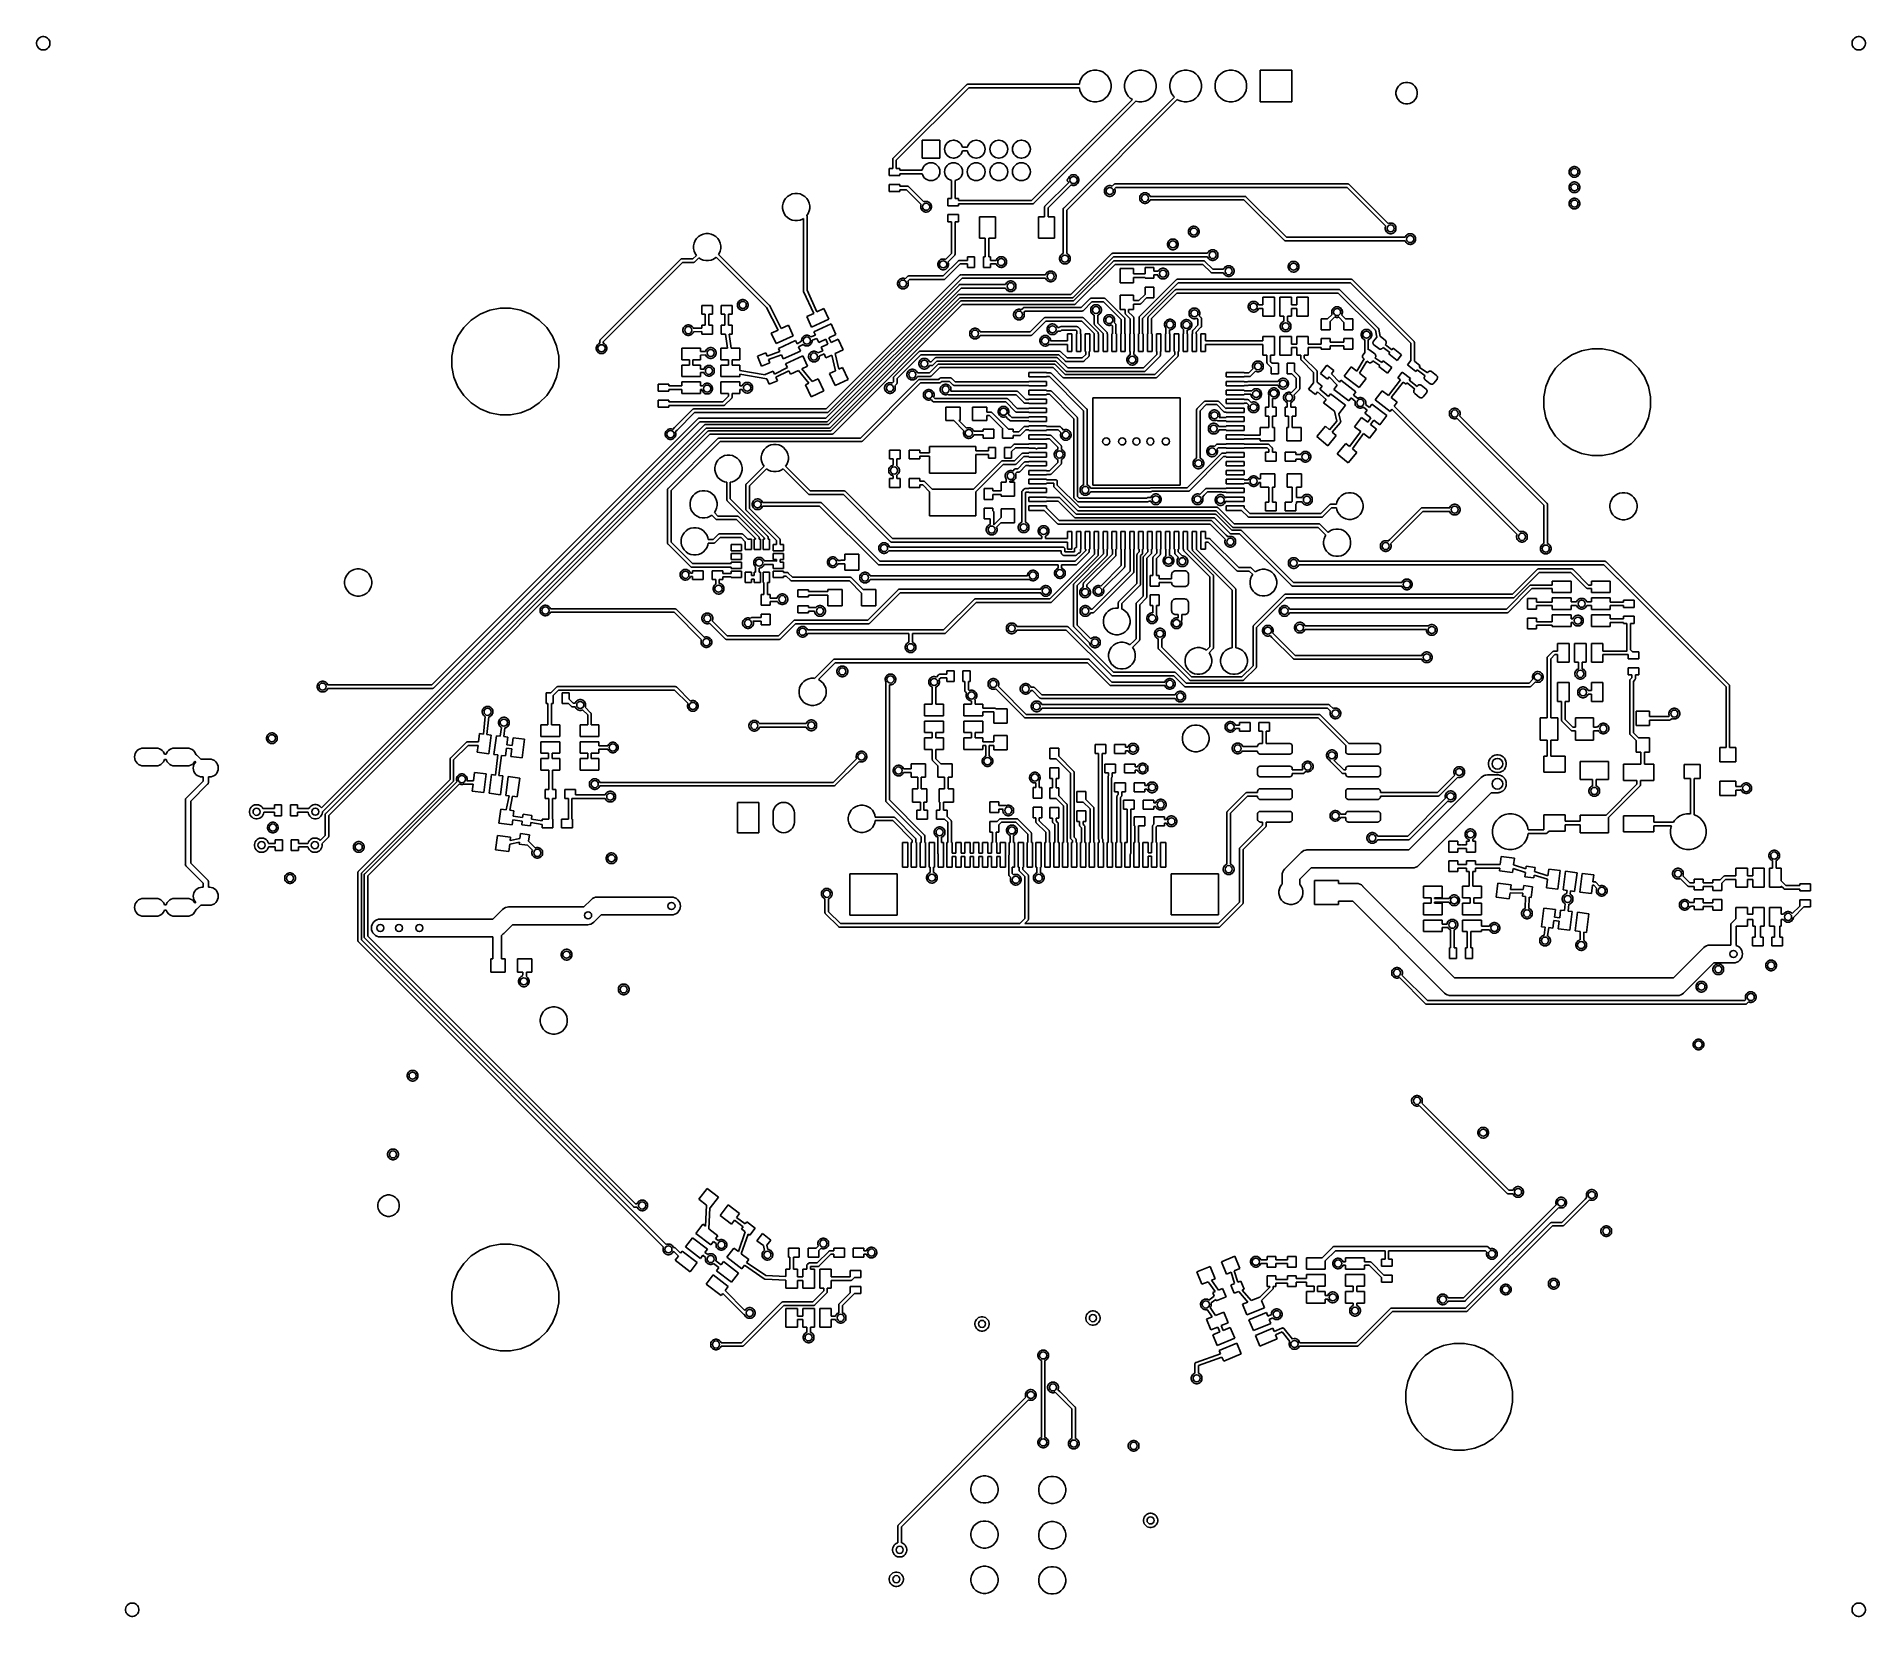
# Model space of a CAD drawing. Extents: x 71 to 174, y -171 to -82.
import ezdxf

# ---------------------------------------------------------------- set-up
doc = ezdxf.new("R2010")
doc.units = 0
doc.header["$MEASUREMENT"] = 0
doc.layers.add('BLACK', color=7, linetype='CONTINUOUS')

msp = doc.modelspace()

# ---------------------------------------------------------------- linework, layer by layer
at = {"layer": 'BLACK', "linetype": 'CONTINUOUS'}
for p, q in [((70.9481, -82.6688), (70.9625, -82.5963)), ((70.9481, -82.7426), (70.9481, -82.6688)), ((70.9625, -82.8151), (70.9481, -82.7426)), ((70.9625, -82.5963), (70.9908, -82.5281)), ((70.9908, -82.8833), (70.9625, -82.8151)), ((70.9908, -82.5281), (71.0318, -82.4666)), ((71.0318, -82.9447), (70.9908, -82.8833)), ((71.0318, -82.4666), (71.084, -82.4144)), ((71.084, -82.997), (71.0318, -82.9447)), ((71.084, -82.4144), (71.1455, -82.3734)), ((71.1455, -83.038), (71.084, -82.997)), ((71.1455, -82.3734), (71.2137, -82.3451)), ((71.2137, -83.0663), (71.1455, -83.038)), ((71.2137, -82.3451), (71.2862, -82.3307)), ((71.2862, -83.0807), (71.2137, -83.0663)), ((71.2862, -82.3307), (71.36, -82.3307)), ((71.36, -83.0807), (71.2862, -83.0807)), ((71.36, -82.3307), (71.4325, -82.3451)), ((71.4325, -83.0663), (71.36, -83.0807)), ((71.4325, -82.3451), (71.5007, -82.3734)), ((71.5007, -83.038), (71.4325, -83.0663)), ((71.5007, -82.3734), (71.5621, -82.4144)), ((71.5621, -82.997), (71.5007, -83.038)), ((71.5621, -82.4144), (71.6144, -82.4666)), ((71.6144, -82.9447), (71.5621, -82.997)), ((71.6144, -82.4666), (71.6554, -82.5281)), ((71.6554, -82.8833), (71.6144, -82.9447)), ((71.6554, -82.5281), (71.6837, -82.5963)), ((71.6837, -82.8151), (71.6554, -82.8833)), ((71.6837, -82.5963), (71.6981, -82.6688)), ((71.6981, -82.7426), (71.6837, -82.8151)), ((71.6981, -82.6688), (71.6981, -82.7426)), ((172.948, -82.6688), (172.962, -82.5963)), ((172.948, -82.7426), (172.948, -82.6688)), ((172.962, -82.8151), (172.948, -82.7426)), ((172.962, -82.5963), (172.991, -82.5281)), ((172.991, -82.8833), (172.962, -82.8151)), ((172.991, -82.5281), (173.032, -82.4666)), ((173.032, -82.9447), (172.991, -82.8833)), ((173.032, -82.4666), (173.084, -82.4144)), ((173.084, -82.997), (173.032, -82.9447)), ((173.084, -82.4144), (173.145, -82.3734)), ((173.145, -83.038), (173.084, -82.997)), ((173.145, -82.3734), (173.214, -82.3451)), ((173.214, -83.0663), (173.145, -83.038)), ((173.214, -82.3451), (173.286, -82.3307)), ((173.286, -83.0807), (173.214, -83.0663)), ((173.286, -82.3307), (173.36, -82.3307)), ((173.36, -83.0807), (173.286, -83.0807)), ((173.36, -82.3307), (173.432, -82.3451)), ((173.432, -83.0663), (173.36, -83.0807)), ((173.432, -82.3451), (173.501, -82.3734)), ((173.501, -83.038), (173.432, -83.0663)), ((173.501, -82.3734), (173.562, -82.4144)), ((173.562, -82.997), (173.501, -83.038)), ((173.562, -82.4144), (173.614, -82.4666)), ((173.614, -82.9447), (173.562, -82.997)), ((173.614, -82.4666), (173.655, -82.5281)), ((173.655, -82.8833), (173.614, -82.9447)), ((173.655, -82.5281), (173.684, -82.5963)), ((173.684, -82.8151), (173.655, -82.8833)), ((173.684, -82.5963), (173.698, -82.6688)), ((173.698, -82.7426), (173.684, -82.8151)), ((173.698, -82.6688), (173.698, -82.7426)), ((130.004, -84.3199), (130.166, -84.2528)), ((130.166, -84.2528), (130.338, -84.2187)), ((130.338, -84.2187), (130.513, -84.2187)), ((130.513, -84.2187), (130.684, -84.2528)), ((130.684, -84.2528), (130.846, -84.3199)), ((132.544, -84.3199), (132.706, -84.2528)), ((132.706, -84.2528), (132.878, -84.2187)), ((132.878, -84.2187), (133.053, -84.2187)), ((133.053, -84.2187), (133.224, -84.2528)), ((133.224, -84.2528), (133.386, -84.3199)), ((135.084, -84.3199), (135.246, -84.2528)), ((135.246, -84.2528), (135.418, -84.2187)), ((135.418, -84.2187), (135.593, -84.2187)), ((135.593, -84.2187), (135.764, -84.2528)), ((135.764, -84.2528), (135.926, -84.3199)), ((137.624, -84.3199), (137.786, -84.2528)), ((137.786, -84.2528), (137.958, -84.2187)), ((137.958, -84.2187), (138.133, -84.2187)), ((138.133, -84.2187), (138.304, -84.2528)), ((138.304, -84.2528), (138.466, -84.3199)), ((139.696, -85.9967), (139.696, -84.2187)), ((139.696, -84.2187), (141.474, -84.2187)), ((141.474, -84.2187), (141.474, -85.9967)), ((119.08, -89.1607), (123.201, -85.0404)), ((123.316, -85.2077), (119.247, -89.2763)), ((123.201, -85.0404), (123.204, -85.0366)), ((123.204, -85.0366), (123.207, -85.0335)), ((123.207, -85.0335), (123.211, -85.0305)), ((123.207, -85.0335), (123.207, -85.0335)), ((123.211, -85.0305), (123.219, -85.0241)), ((123.219, -85.0241), (123.236, -85.0148)), ((123.236, -85.0148), (123.246, -85.0118)), ((123.246, -85.0118), (123.255, -85.0091)), ((123.255, -85.0091), (123.259, -85.0088)), ((123.259, -85.0088), (123.27, -85.0077)), ((123.27, -85.0077), (123.275, -85.0072)), ((123.27, -85.0077), (123.27, -85.0077)), ((123.275, -85.0072), (123.28, -85.0077)), ((123.28, -85.0077), (129.539, -85.0077)), ((129.539, -85.2077), (123.316, -85.2077)), ((129.539, -85.0077), (129.57, -84.8484)), ((129.57, -85.367), (129.539, -85.2077)), ((129.57, -84.8484), (129.637, -84.6866)), ((129.637, -84.6866), (129.735, -84.541)), ((129.735, -84.541), (129.858, -84.4172)), ((129.858, -84.4172), (130.004, -84.3199)), ((130.846, -84.3199), (130.992, -84.4172)), ((130.992, -84.4172), (131.116, -84.541)), ((131.116, -84.541), (131.213, -84.6866)), ((131.213, -84.6866), (131.28, -84.8484)), ((131.28, -84.8484), (131.314, -85.0201)), ((131.314, -85.1952), (131.28, -85.367)), ((131.314, -85.0201), (131.314, -85.1952)), ((132.076, -85.0201), (132.11, -84.8484)), ((132.076, -85.1952), (132.076, -85.0201)), ((132.11, -85.367), (132.076, -85.1952)), ((132.11, -84.8484), (132.177, -84.6866)), ((132.177, -84.6866), (132.275, -84.541)), ((132.275, -84.541), (132.398, -84.4172)), ((132.398, -84.4172), (132.544, -84.3199)), ((133.386, -84.3199), (133.532, -84.4172)), ((133.532, -84.4172), (133.656, -84.541)), ((133.656, -84.541), (133.753, -84.6866)), ((133.753, -84.6866), (133.82, -84.8484)), ((133.82, -84.8484), (133.854, -85.0201)), ((133.854, -85.1952), (133.82, -85.367)), ((133.854, -85.0201), (133.854, -85.1952)), ((134.616, -85.0201), (134.65, -84.8484)), ((134.616, -85.1952), (134.616, -85.0201)), ((134.65, -85.367), (134.616, -85.1952)), ((134.65, -84.8484), (134.717, -84.6866)), ((134.717, -84.6866), (134.815, -84.541)), ((134.815, -84.541), (134.938, -84.4172)), ((134.938, -84.4172), (135.084, -84.3199)), ((135.926, -84.3199), (136.072, -84.4172)), ((136.072, -84.4172), (136.196, -84.541)), ((136.196, -84.541), (136.293, -84.6866)), ((136.293, -84.6866), (136.36, -84.8484)), ((136.36, -84.8484), (136.394, -85.0201)), ((136.394, -85.1952), (136.36, -85.367)), ((136.394, -85.0201), (136.394, -85.1952)), ((137.156, -85.0201), (137.19, -84.8484)), ((137.156, -85.1952), (137.156, -85.0201)), ((137.19, -85.367), (137.156, -85.1952)), ((137.19, -84.8484), (137.257, -84.6866)), ((137.257, -84.6866), (137.355, -84.541)), ((137.355, -84.541), (137.478, -84.4172)), ((137.478, -84.4172), (137.624, -84.3199)), ((138.466, -84.3199), (138.612, -84.4172)), ((138.612, -84.4172), (138.736, -84.541)), ((138.736, -84.541), (138.833, -84.6866)), ((138.833, -84.6866), (138.9, -84.8484)), ((138.9, -84.8484), (138.934, -85.0201)), ((138.934, -85.1952), (138.9, -85.367)), ((138.934, -85.0201), (138.934, -85.1952)), ((147.346, -85.3307), (147.391, -85.2215)), ((147.391, -85.2215), (147.457, -85.1232)), ((147.457, -85.1232), (147.541, -85.0396)), ((147.541, -85.0396), (147.639, -84.974)), ((147.639, -84.974), (147.748, -84.9287)), ((147.748, -84.9287), (147.864, -84.9057)), ((147.864, -84.9057), (147.982, -84.9057)), ((147.982, -84.9057), (148.098, -84.9287)), ((148.098, -84.9287), (148.207, -84.974)), ((148.207, -84.974), (148.306, -85.0396)), ((148.306, -85.0396), (148.389, -85.1232)), ((148.389, -85.1232), (148.455, -85.2215)), ((148.455, -85.2215), (148.5, -85.3307)), ((126.852, -91.5355), (132.513, -85.8746)), ((132.707, -85.9628), (126.967, -91.7027)), ((128.656, -91.9615), (134.879, -85.7386)), ((135.036, -85.8637), (128.823, -92.0771)), ((129.637, -85.5288), (129.57, -85.367)), ((129.735, -85.6744), (129.637, -85.5288)), ((129.858, -85.7982), (129.735, -85.6744)), ((130.004, -85.8955), (129.858, -85.7982)), ((130.166, -85.9625), (130.004, -85.8955)), ((130.338, -85.9967), (130.166, -85.9625)), ((130.513, -85.9967), (130.338, -85.9967)), ((130.684, -85.9625), (130.513, -85.9967)), ((130.846, -85.8955), (130.684, -85.9625)), ((130.992, -85.7982), (130.846, -85.8955)), ((131.116, -85.6744), (130.992, -85.7982)), ((131.213, -85.5288), (131.116, -85.6744)), ((131.28, -85.367), (131.213, -85.5288)), ((132.177, -85.5288), (132.11, -85.367)), ((132.275, -85.6744), (132.177, -85.5288)), ((132.398, -85.7982), (132.275, -85.6744)), ((132.513, -85.8746), (132.398, -85.7982)), ((132.878, -85.9967), (132.707, -85.9628)), ((133.053, -85.9967), (132.878, -85.9967)), ((133.224, -85.9625), (133.053, -85.9967)), ((133.386, -85.8955), (133.224, -85.9625)), ((133.532, -85.7982), (133.386, -85.8955)), ((133.656, -85.6744), (133.532, -85.7982)), ((133.753, -85.5288), (133.656, -85.6744)), ((133.82, -85.367), (133.753, -85.5288)), ((134.717, -85.5288), (134.65, -85.367)), ((134.815, -85.6744), (134.717, -85.5288)), ((134.879, -85.7386), (134.815, -85.6744)), ((135.084, -85.8955), (135.036, -85.8637)), ((135.246, -85.9625), (135.084, -85.8955)), ((135.418, -85.9967), (135.246, -85.9625)), ((135.593, -85.9967), (135.418, -85.9967)), ((135.764, -85.9625), (135.593, -85.9967)), ((135.926, -85.8955), (135.764, -85.9625)), ((136.072, -85.7982), (135.926, -85.8955)), ((136.196, -85.6744), (136.072, -85.7982)), ((136.293, -85.5288), (136.196, -85.6744)), ((136.36, -85.367), (136.293, -85.5288)), ((137.257, -85.5288), (137.19, -85.367)), ((137.355, -85.6744), (137.257, -85.5288)), ((137.478, -85.7982), (137.355, -85.6744)), ((137.624, -85.8955), (137.478, -85.7982)), ((137.786, -85.9625), (137.624, -85.8955)), ((137.958, -85.9967), (137.786, -85.9625)), ((138.133, -85.9967), (137.958, -85.9967)), ((138.304, -85.9625), (138.133, -85.9967)), ((138.466, -85.8955), (138.304, -85.9625)), ((138.612, -85.7982), (138.466, -85.8955)), ((138.736, -85.6744), (138.612, -85.7982)), ((138.833, -85.5288), (138.736, -85.6744)), ((138.9, -85.367), (138.833, -85.5288)), ((141.474, -85.9967), (139.696, -85.9967)), ((147.323, -85.4466), (147.346, -85.3307)), ((147.323, -85.5648), (147.323, -85.4466)), ((147.346, -85.6807), (147.323, -85.5648)), ((147.391, -85.7899), (147.346, -85.6807)), ((147.457, -85.8882), (147.391, -85.7899)), ((147.541, -85.9717), (147.457, -85.8882)), ((147.639, -86.0374), (147.541, -85.9717)), ((147.748, -86.0826), (147.639, -86.0374)), ((147.864, -86.1057), (147.748, -86.0826)), ((147.982, -86.1057), (147.864, -86.1057)), ((148.098, -86.0826), (147.982, -86.1057)), ((148.207, -86.0374), (148.098, -86.0826)), ((148.306, -85.9717), (148.207, -86.0374)), ((148.389, -85.8882), (148.306, -85.9717)), ((148.455, -85.7899), (148.389, -85.8882)), ((148.5, -85.6807), (148.455, -85.7899)), ((148.5, -85.3307), (148.523, -85.4466)), ((148.523, -85.5648), (148.5, -85.6807)), ((148.523, -85.4466), (148.523, -85.5648)), ((120.698, -89.1523), (120.698, -88.1523)), ((120.698, -88.1523), (121.698, -88.1523)), ((121.698, -88.1523), (121.698, -89.1523)), ((122.05, -88.3732), (122.113, -88.297)), ((122.113, -88.297), (122.189, -88.2345)), ((122.189, -88.2345), (122.276, -88.1881)), ((122.276, -88.1881), (122.37, -88.1595)), ((122.37, -88.1595), (122.444, -88.1523)), ((122.444, -88.1523), (122.493, -88.1523)), ((122.493, -88.1523), (122.566, -88.1595)), ((122.566, -88.1595), (122.66, -88.1881)), ((122.66, -88.1881), (122.747, -88.2345)), ((122.747, -88.2345), (122.823, -88.297)), ((122.823, -88.297), (122.886, -88.3732)), ((123.32, -88.3732), (123.383, -88.297)), ((123.383, -88.297), (123.459, -88.2345)), ((123.459, -88.2345), (123.546, -88.1881)), ((123.546, -88.1881), (123.64, -88.1595)), ((123.64, -88.1595), (123.714, -88.1523)), ((123.714, -88.1523), (123.763, -88.1523)), ((123.763, -88.1523), (123.836, -88.1595)), ((123.836, -88.1595), (123.93, -88.1881)), ((123.93, -88.1881), (124.017, -88.2345)), ((124.017, -88.2345), (124.093, -88.297)), ((124.093, -88.297), (124.156, -88.3732)), ((124.59, -88.3732), (124.653, -88.297)), ((124.653, -88.297), (124.729, -88.2345)), ((124.729, -88.2345), (124.816, -88.1881)), ((124.816, -88.1881), (124.91, -88.1595)), ((124.91, -88.1595), (124.984, -88.1523)), ((124.984, -88.1523), (125.033, -88.1523)), ((125.033, -88.1523), (125.106, -88.1595)), ((125.106, -88.1595), (125.2, -88.1881)), ((125.2, -88.1881), (125.287, -88.2345)), ((125.287, -88.2345), (125.363, -88.297)), ((125.363, -88.297), (125.426, -88.3732)), ((125.86, -88.3732), (125.923, -88.297)), ((125.923, -88.297), (125.999, -88.2345)), ((125.999, -88.2345), (126.086, -88.1881)), ((126.086, -88.1881), (126.18, -88.1595)), ((126.18, -88.1595), (126.254, -88.1523)), ((126.254, -88.1523), (126.303, -88.1523)), ((126.303, -88.1523), (126.376, -88.1595)), ((126.376, -88.1595), (126.47, -88.1881)), ((126.47, -88.1881), (126.557, -88.2345)), ((126.557, -88.2345), (126.633, -88.297)), ((126.633, -88.297), (126.696, -88.3732)), ((119.047, -89.23), (119.049, -89.2153)), ((119.047, -89.2349), (119.047, -89.23)), ((119.047, -89.23), (119.047, -89.23)), ((119.047, -89.2398), (119.047, -89.2349)), ((119.047, -89.7357), (119.047, -89.2398)), ((119.049, -89.2153), (119.055, -89.1964)), ((119.055, -89.1964), (119.064, -89.1791)), ((119.064, -89.1791), (119.076, -89.1638)), ((119.076, -89.1638), (119.08, -89.1607)), ((119.247, -89.2763), (119.247, -89.7357)), ((121.698, -89.1523), (120.698, -89.1523)), ((121.966, -88.6523), (121.975, -88.5543)), ((121.975, -88.7503), (121.966, -88.6523)), ((121.975, -88.5543), (122.004, -88.46)), ((122.004, -88.8446), (121.975, -88.7503)), ((122.004, -88.46), (122.05, -88.3732)), ((122.05, -88.9314), (122.004, -88.8446)), ((122.113, -89.0075), (122.05, -88.9314)), ((122.189, -89.07), (122.113, -89.0075)), ((122.276, -89.1165), (122.189, -89.07)), ((122.37, -89.145), (122.276, -89.1165)), ((122.444, -89.1523), (122.37, -89.145)), ((122.493, -89.1523), (122.444, -89.1523)), ((122.566, -89.145), (122.493, -89.1523)), ((122.66, -89.1165), (122.566, -89.145)), ((122.747, -89.07), (122.66, -89.1165)), ((122.823, -89.0075), (122.747, -89.07)), ((122.886, -88.9314), (122.823, -89.0075)), ((122.886, -88.3732), (122.932, -88.46)), ((122.932, -88.8446), (122.886, -88.9314)), ((122.932, -88.46), (122.96, -88.5523)), ((122.96, -88.7523), (122.932, -88.8446)), ((122.96, -88.5523), (123.246, -88.5523)), ((123.246, -88.7523), (122.96, -88.7523)), ((123.246, -88.5523), (123.274, -88.46)), ((123.274, -88.8446), (123.246, -88.7523)), ((123.274, -88.46), (123.32, -88.3732)), ((123.32, -88.9314), (123.274, -88.8446)), ((123.383, -89.0075), (123.32, -88.9314)), ((123.459, -89.07), (123.383, -89.0075)), ((123.546, -89.1165), (123.459, -89.07)), ((123.64, -89.145), (123.546, -89.1165)), ((123.714, -89.1523), (123.64, -89.145)), ((123.763, -89.1523), (123.714, -89.1523)), ((123.836, -89.145), (123.763, -89.1523)), ((123.93, -89.1165), (123.836, -89.145)), ((124.017, -89.07), (123.93, -89.1165)), ((124.093, -89.0075), (124.017, -89.07)), ((124.156, -88.9314), (124.093, -89.0075)), ((124.156, -88.3732), (124.202, -88.46)), ((124.202, -88.8446), (124.156, -88.9314)), ((124.202, -88.46), (124.231, -88.5543)), ((124.231, -88.7503), (124.202, -88.8446)), ((124.231, -88.5543), (124.241, -88.6523)), ((124.241, -88.6523), (124.231, -88.7503)), ((124.506, -88.6523), (124.515, -88.5543)), ((124.515, -88.7503), (124.506, -88.6523)), ((124.515, -88.5543), (124.544, -88.46)), ((124.544, -88.8446), (124.515, -88.7503)), ((124.544, -88.46), (124.59, -88.3732)), ((124.59, -88.9314), (124.544, -88.8446)), ((124.653, -89.0075), (124.59, -88.9314)), ((124.729, -89.07), (124.653, -89.0075)), ((124.816, -89.1165), (124.729, -89.07)), ((124.91, -89.145), (124.816, -89.1165)), ((124.984, -89.1523), (124.91, -89.145)), ((125.033, -89.1523), (124.984, -89.1523)), ((125.106, -89.145), (125.033, -89.1523)), ((125.2, -89.1165), (125.106, -89.145)), ((125.287, -89.07), (125.2, -89.1165)), ((125.363, -89.0075), (125.287, -89.07)), ((125.426, -88.9314), (125.363, -89.0075)), ((125.426, -88.3732), (125.472, -88.46)), ((125.472, -88.8446), (125.426, -88.9314)), ((125.472, -88.46), (125.501, -88.5543)), ((125.501, -88.7503), (125.472, -88.8446)), ((125.501, -88.5543), (125.511, -88.6523)), ((125.511, -88.6523), (125.501, -88.7503)), ((125.776, -88.6523), (125.785, -88.5543)), ((125.785, -88.7503), (125.776, -88.6523)), ((125.785, -88.5543), (125.814, -88.46)), ((125.814, -88.8446), (125.785, -88.7503)), ((125.814, -88.46), (125.86, -88.3732)), ((125.86, -88.9314), (125.814, -88.8446)), ((125.923, -89.0075), (125.86, -88.9314)), ((125.999, -89.07), (125.923, -89.0075)), ((126.086, -89.1165), (125.999, -89.07)), ((126.18, -89.145), (126.086, -89.1165)), ((126.254, -89.1523), (126.18, -89.145)), ((126.303, -89.1523), (126.254, -89.1523)), ((126.376, -89.145), (126.303, -89.1523)), ((126.47, -89.1165), (126.376, -89.145)), ((126.557, -89.07), (126.47, -89.1165)), ((126.633, -89.0075), (126.557, -89.07)), ((126.696, -88.9314), (126.633, -89.0075)), ((126.696, -88.3732), (126.742, -88.46)), ((126.742, -88.8446), (126.696, -88.9314)), ((126.742, -88.46), (126.771, -88.5543)), ((126.771, -88.7503), (126.742, -88.8446)), ((126.771, -88.5543), (126.781, -88.6523)), ((126.781, -88.6523), (126.771, -88.7503)), ((118.847, -90.1357), (118.847, -89.7357)), ((118.847, -89.7357), (119.047, -89.7357)), ((119.447, -90.1357), (118.847, -90.1357)), ((119.247, -89.7357), (119.447, -89.7357)), ((119.447, -89.7357), (119.447, -89.8357)), ((119.447, -89.8357), (120.704, -89.8357)), ((120.71, -90.0357), (119.447, -90.0357)), ((119.447, -90.0357), (119.447, -90.1357)), ((120.704, -89.8357), (120.705, -89.8243)), ((120.705, -89.8243), (120.734, -89.73)), ((120.734, -90.1146), (120.71, -90.0357)), ((120.734, -89.73), (120.78, -89.6432)), ((120.78, -90.2014), (120.734, -90.1146)), ((120.78, -89.6432), (120.843, -89.567)), ((120.843, -90.2775), (120.78, -90.2014)), ((120.843, -89.567), (120.919, -89.5045)), ((120.919, -90.34), (120.843, -90.2775)), ((120.919, -89.5045), (121.006, -89.4581)), ((121.006, -90.3865), (120.919, -90.34)), ((121.006, -89.4581), (121.1, -89.4295)), ((121.1, -90.415), (121.006, -90.3865)), ((121.1, -89.4295), (121.174, -89.4223)), ((121.174, -90.4223), (121.1, -90.415)), ((121.174, -89.4223), (121.223, -89.4223)), ((121.223, -89.4223), (121.296, -89.4295)), ((121.296, -90.415), (121.223, -90.4223)), ((121.296, -89.4295), (121.39, -89.4581)), ((121.39, -90.3865), (121.296, -90.415)), ((121.39, -89.4581), (121.477, -89.5045)), ((121.477, -90.34), (121.39, -90.3865)), ((121.477, -89.5045), (121.553, -89.567)), ((121.553, -90.2775), (121.477, -90.34)), ((121.553, -89.567), (121.616, -89.6432)), ((121.616, -90.2014), (121.553, -90.2775)), ((121.616, -89.6432), (121.662, -89.73)), ((121.662, -90.1146), (121.616, -90.2014)), ((121.662, -89.73), (121.691, -89.8243)), ((121.691, -90.0203), (121.662, -90.1146)), ((121.691, -89.8243), (121.701, -89.9223)), ((121.701, -89.9223), (121.691, -90.0203)), ((121.966, -89.9223), (121.975, -89.8243)), ((121.975, -90.0203), (121.966, -89.9223)), ((121.975, -89.8243), (122.004, -89.73)), ((122.004, -90.1146), (121.975, -90.0203)), ((122.004, -89.73), (122.05, -89.6432)), ((122.05, -90.2014), (122.004, -90.1146)), ((122.05, -89.6432), (122.113, -89.567)), ((122.113, -90.2775), (122.05, -90.2014)), ((122.113, -89.567), (122.189, -89.5045)), ((122.189, -90.34), (122.113, -90.2775)), ((122.189, -89.5045), (122.276, -89.4581)), ((122.276, -90.3865), (122.189, -90.34)), ((122.276, -89.4581), (122.37, -89.4295)), ((122.348, -90.4084), (122.276, -90.3865)), ((122.348, -91.4307), (122.348, -90.4084)), ((122.37, -89.4295), (122.444, -89.4223)), ((122.444, -89.4223), (122.493, -89.4223)), ((122.493, -89.4223), (122.566, -89.4295)), ((122.566, -90.415), (122.548, -90.4168)), ((122.548, -90.4168), (122.548, -91.4307)), ((122.566, -89.4295), (122.66, -89.4581)), ((122.66, -90.3865), (122.566, -90.415)), ((122.66, -89.4581), (122.747, -89.5045)), ((122.747, -90.34), (122.66, -90.3865)), ((122.747, -89.5045), (122.823, -89.567)), ((122.823, -90.2775), (122.747, -90.34)), ((122.823, -89.567), (122.886, -89.6432)), ((122.886, -90.2014), (122.823, -90.2775)), ((122.886, -89.6432), (122.932, -89.73)), ((122.932, -90.1146), (122.886, -90.2014)), ((122.932, -89.73), (122.961, -89.8243)), ((122.961, -90.0203), (122.932, -90.1146)), ((122.961, -89.8243), (122.971, -89.9223)), ((122.971, -89.9223), (122.961, -90.0203)), ((123.236, -89.9223), (123.245, -89.8243)), ((123.245, -90.0203), (123.236, -89.9223)), ((123.245, -89.8243), (123.274, -89.73)), ((123.274, -90.1146), (123.245, -90.0203)), ((123.274, -89.73), (123.32, -89.6432)), ((123.32, -90.2014), (123.274, -90.1146)), ((123.32, -89.6432), (123.383, -89.567)), ((123.383, -90.2775), (123.32, -90.2014)), ((123.383, -89.567), (123.459, -89.5045)), ((123.459, -90.34), (123.383, -90.2775)), ((123.459, -89.5045), (123.546, -89.4581)), ((123.546, -90.3865), (123.459, -90.34)), ((123.546, -89.4581), (123.64, -89.4295)), ((123.64, -90.415), (123.546, -90.3865)), ((123.64, -89.4295), (123.714, -89.4223)), ((123.714, -90.4223), (123.64, -90.415)), ((123.714, -89.4223), (123.763, -89.4223)), ((123.763, -89.4223), (123.836, -89.4295)), ((123.836, -90.415), (123.763, -90.4223)), ((123.836, -89.4295), (123.93, -89.4581)), ((123.93, -90.3865), (123.836, -90.415)), ((123.93, -89.4581), (124.017, -89.5045)), ((124.017, -90.34), (123.93, -90.3865)), ((124.017, -89.5045), (124.093, -89.567)), ((124.093, -90.2775), (124.017, -90.34)), ((124.093, -89.567), (124.156, -89.6432)), ((124.156, -90.2014), (124.093, -90.2775)), ((124.156, -89.6432), (124.202, -89.73)), ((124.202, -90.1146), (124.156, -90.2014)), ((124.202, -89.73), (124.231, -89.8243)), ((124.231, -90.0203), (124.202, -90.1146)), ((124.231, -89.8243), (124.241, -89.9223)), ((124.241, -89.9223), (124.231, -90.0203)), ((124.506, -89.9223), (124.515, -89.8243)), ((124.515, -90.0203), (124.506, -89.9223)), ((124.515, -89.8243), (124.544, -89.73)), ((124.544, -90.1146), (124.515, -90.0203)), ((124.544, -89.73), (124.59, -89.6432)), ((124.59, -90.2014), (124.544, -90.1146)), ((124.59, -89.6432), (124.653, -89.567)), ((124.653, -90.2775), (124.59, -90.2014)), ((124.653, -89.567), (124.729, -89.5045)), ((124.729, -90.34), (124.653, -90.2775)), ((124.729, -89.5045), (124.816, -89.4581)), ((124.816, -90.3865), (124.729, -90.34)), ((124.816, -89.4581), (124.91, -89.4295)), ((124.91, -90.415), (124.816, -90.3865)), ((124.91, -89.4295), (124.984, -89.4223)), ((124.984, -90.4223), (124.91, -90.415)), ((124.984, -89.4223), (125.033, -89.4223)), ((125.033, -89.4223), (125.106, -89.4295)), ((125.106, -90.415), (125.033, -90.4223)), ((125.106, -89.4295), (125.2, -89.4581)), ((125.2, -90.3865), (125.106, -90.415)), ((125.2, -89.4581), (125.287, -89.5045)), ((125.287, -90.34), (125.2, -90.3865)), ((125.287, -89.5045), (125.363, -89.567)), ((125.363, -90.2775), (125.287, -90.34)), ((125.363, -89.567), (125.426, -89.6432)), ((125.426, -90.2014), (125.363, -90.2775)), ((125.426, -89.6432), (125.472, -89.73)), ((125.472, -90.1146), (125.426, -90.2014)), ((125.472, -89.73), (125.501, -89.8243)), ((125.501, -90.0203), (125.472, -90.1146)), ((125.501, -89.8243), (125.511, -89.9223)), ((125.511, -89.9223), (125.501, -90.0203)), ((125.776, -89.9223), (125.785, -89.8243)), ((125.785, -90.0203), (125.776, -89.9223)), ((125.785, -89.8243), (125.814, -89.73)), ((125.814, -90.1146), (125.785, -90.0203)), ((125.814, -89.73), (125.86, -89.6432)), ((125.86, -90.2014), (125.814, -90.1146)), ((125.86, -89.6432), (125.923, -89.567)), ((125.923, -90.2775), (125.86, -90.2014)), ((125.923, -89.567), (125.999, -89.5045)), ((125.999, -90.34), (125.923, -90.2775)), ((125.999, -89.5045), (126.086, -89.4581)), ((126.086, -90.3865), (125.999, -90.34)), ((126.086, -89.4581), (126.18, -89.4295)), ((126.18, -90.415), (126.086, -90.3865)), ((126.18, -89.4295), (126.254, -89.4223)), ((126.254, -90.4223), (126.18, -90.415)), ((126.254, -89.4223), (126.303, -89.4223)), ((126.303, -89.4223), (126.376, -89.4295)), ((126.376, -90.415), (126.303, -90.4223)), ((126.376, -89.4295), (126.47, -89.4581)), ((126.47, -90.3865), (126.376, -90.415)), ((126.47, -89.4581), (126.557, -89.5045)), ((126.557, -90.34), (126.47, -90.3865)), ((126.557, -89.5045), (126.633, -89.567)), ((126.633, -90.2775), (126.557, -90.34)), ((126.633, -89.567), (126.696, -89.6432)), ((126.696, -90.2014), (126.633, -90.2775)), ((126.696, -89.6432), (126.742, -89.73)), ((126.742, -90.1146), (126.696, -90.2014)), ((126.742, -89.73), (126.771, -89.8243)), ((126.771, -90.0203), (126.742, -90.1146)), ((126.771, -89.8243), (126.781, -89.9223)), ((126.781, -89.9223), (126.771, -90.0203)), ((128.851, -90.3909), (128.853, -90.3713)), ((128.853, -90.4105), (128.851, -90.3909)), ((128.853, -90.3713), (128.859, -90.3524)), ((128.859, -90.4293), (128.853, -90.4105)), ((128.859, -90.3524), (128.868, -90.3351)), ((128.868, -90.3351), (128.881, -90.3198)), ((128.881, -90.3198), (128.896, -90.3073)), ((128.896, -90.3073), (128.913, -90.298)), ((128.913, -90.298), (128.921, -90.2959)), ((128.921, -90.2959), (128.94, -90.2488)), ((128.94, -90.2488), (128.973, -90.1996)), ((128.973, -90.1996), (129.015, -90.1579)), ((129.015, -90.1579), (129.064, -90.125)), ((129.064, -90.125), (129.118, -90.1024)), ((129.118, -90.1024), (129.176, -90.0909)), ((129.176, -90.0909), (129.235, -90.0909)), ((129.235, -90.0909), (129.293, -90.1024)), ((129.293, -90.1024), (129.348, -90.125)), ((129.348, -90.125), (129.397, -90.1579)), ((129.397, -90.1579), (129.439, -90.1996)), ((129.439, -90.1996), (129.472, -90.2488)), ((129.472, -90.2488), (129.494, -90.3034)), ((129.494, -90.3034), (129.506, -90.3613)), ((129.506, -90.3613), (129.506, -90.4204)), ((157.049, -89.9041), (157.061, -89.8462)), ((157.049, -89.9632), (157.049, -89.9041)), ((157.061, -90.0212), (157.049, -89.9632)), ((157.061, -89.8462), (157.083, -89.7916)), ((157.083, -90.0758), (157.061, -90.0212)), ((157.083, -89.7916), (157.116, -89.7424)), ((157.116, -90.1249), (157.083, -90.0758)), ((157.116, -89.7424), (157.158, -89.7007)), ((157.158, -90.1667), (157.116, -90.1249)), ((157.158, -89.7007), (157.207, -89.6678)), ((157.207, -90.1995), (157.158, -90.1667)), ((157.207, -89.6678), (157.262, -89.6452)), ((157.262, -90.2222), (157.207, -90.1995)), ((157.262, -89.6452), (157.32, -89.6337)), ((157.32, -90.2337), (157.262, -90.2222)), ((157.32, -89.6337), (157.379, -89.6337)), ((157.379, -90.2337), (157.32, -90.2337)), ((157.379, -89.6337), (157.437, -89.6452)), ((157.437, -90.2222), (157.379, -90.2337)), ((157.437, -89.6452), (157.491, -89.6678)), ((157.491, -90.1995), (157.437, -90.2222)), ((157.491, -89.6678), (157.54, -89.7007)), ((157.54, -90.1667), (157.491, -90.1995)), ((157.54, -89.7007), (157.582, -89.7424)), ((157.582, -90.1249), (157.54, -90.1667)), ((157.582, -89.7424), (157.615, -89.7916)), ((157.615, -90.0758), (157.582, -90.1249)), ((157.615, -89.7916), (157.638, -89.8462)), ((157.638, -90.0212), (157.615, -90.0758)), ((157.638, -89.8462), (157.649, -89.9041)), ((157.649, -89.9632), (157.638, -90.0212)), ((157.649, -89.9041), (157.649, -89.9632)), ((112.948, -91.5447), (113.031, -91.4199)), ((113.031, -91.4199), (113.137, -91.3138)), ((113.137, -91.3138), (113.262, -91.2304)), ((113.262, -91.2304), (113.401, -91.173)), ((113.401, -91.173), (113.548, -91.1437)), ((113.548, -91.1437), (113.698, -91.1437)), ((113.698, -91.1437), (113.845, -91.173)), ((113.845, -91.173), (113.984, -91.2304)), ((113.984, -91.2304), (114.109, -91.3138)), ((114.109, -91.3138), (114.215, -91.4199)), ((114.215, -91.4199), (114.298, -91.5447)), ((118.847, -91.0357), (118.847, -90.6357)), ((118.847, -90.6357), (119.447, -90.6357)), ((119.447, -91.0357), (118.847, -91.0357)), ((119.447, -90.6357), (119.447, -90.7357)), ((119.447, -90.7357), (119.867, -90.7357)), ((119.83, -90.9357), (119.447, -90.9357)), ((119.447, -90.9357), (119.447, -91.0357)), ((120.654, -91.7599), (119.83, -90.9357)), ((119.867, -90.7357), (119.872, -90.7352)), ((119.872, -90.7352), (119.877, -90.7357)), ((119.877, -90.7357), (119.877, -90.7357)), ((119.877, -90.7357), (119.891, -90.7371)), ((119.891, -90.7371), (119.91, -90.7428)), ((119.91, -90.7428), (119.928, -90.7521)), ((119.928, -90.7521), (119.943, -90.7646)), ((119.943, -90.7646), (119.946, -90.7684)), ((119.946, -90.7684), (120.796, -91.6185)), ((121.223, -90.4223), (121.174, -90.4223)), ((122.148, -91.8307), (122.148, -91.4307)), ((122.148, -91.4307), (122.348, -91.4307)), ((122.548, -91.4307), (122.748, -91.4307)), ((122.748, -91.4307), (122.748, -91.5355)), ((123.763, -90.4223), (123.714, -90.4223)), ((125.033, -90.4223), (124.984, -90.4223)), ((126.303, -90.4223), (126.254, -90.4223)), ((127.614, -91.8417), (128.935, -90.5205)), ((129.076, -90.6619), (127.781, -91.9573)), ((128.868, -90.4467), (128.859, -90.4293)), ((128.881, -90.4619), (128.868, -90.4467)), ((128.896, -90.4744), (128.881, -90.4619)), ((128.913, -90.4837), (128.896, -90.4744)), ((128.921, -90.4859), (128.913, -90.4837)), ((128.935, -90.5205), (128.921, -90.4859)), ((129.118, -90.6794), (129.076, -90.6619)), ((129.176, -90.6909), (129.118, -90.6794)), ((129.235, -90.6909), (129.176, -90.6909)), ((129.293, -90.6794), (129.235, -90.6909)), ((129.348, -90.6567), (129.293, -90.6794)), ((129.397, -90.6239), (129.348, -90.6567)), ((129.439, -90.5821), (129.397, -90.6239)), ((129.472, -90.533), (129.439, -90.5821)), ((129.494, -90.4784), (129.472, -90.533)), ((129.506, -90.4204), (129.494, -90.4784)), ((130.942, -90.9763), (130.954, -90.9183)), ((130.942, -91.0354), (130.942, -90.9763)), ((130.954, -91.0933), (130.942, -91.0354)), ((130.954, -90.9183), (130.977, -90.8637)), ((130.977, -91.1479), (130.954, -91.0933)), ((130.977, -90.8637), (131.009, -90.8146)), ((131.009, -91.1971), (130.977, -91.1479)), ((131.009, -90.8146), (131.051, -90.7728)), ((131.051, -91.2389), (131.009, -91.1971)), ((131.051, -90.7728), (131.1, -90.74)), ((131.1, -91.2717), (131.051, -91.2389)), ((131.1, -90.74), (131.155, -90.7174)), ((131.155, -91.2943), (131.1, -91.2717)), ((131.155, -90.7174), (131.213, -90.7058)), ((131.213, -91.3058), (131.155, -91.2943)), ((131.213, -90.7058), (131.272, -90.7058)), ((131.272, -91.3058), (131.213, -91.3058)), ((131.272, -90.7058), (131.33, -90.7174)), ((131.33, -91.2943), (131.272, -91.3058)), ((131.33, -90.7174), (131.372, -90.7348)), ((131.384, -91.2717), (131.33, -91.2943)), ((131.372, -90.7348), (131.468, -90.6386)), ((131.434, -91.2389), (131.384, -91.2717)), ((131.475, -91.1971), (131.434, -91.2389)), ((131.468, -90.6386), (131.471, -90.6348)), ((131.471, -90.6348), (131.487, -90.6223)), ((131.508, -91.1479), (131.475, -91.1971)), ((131.487, -90.6223), (131.504, -90.613)), ((131.504, -90.613), (131.523, -90.6073)), ((131.531, -91.0933), (131.508, -91.1479)), ((131.584, -90.8058), (131.513, -90.8762)), ((131.513, -90.8762), (131.531, -90.9183)), ((131.523, -90.6073), (131.525, -90.6071)), ((131.525, -90.6071), (131.537, -90.6058)), ((131.531, -90.9183), (131.542, -90.9763)), ((131.542, -91.0354), (131.531, -91.0933)), ((131.537, -90.6058), (131.542, -90.6054)), ((131.537, -90.6058), (131.537, -90.6058)), ((131.542, -90.6054), (131.547, -90.6058)), ((131.542, -90.9763), (131.542, -91.0354)), ((131.547, -90.6058), (144.618, -90.6058)), ((144.582, -90.8058), (131.584, -90.8058)), ((132.923, -91.3761), (132.935, -91.3182)), ((132.923, -91.4352), (132.923, -91.3761)), ((132.935, -91.4932), (132.923, -91.4352)), ((132.935, -91.3182), (132.957, -91.2636)), ((132.957, -91.2636), (132.99, -91.2144)), ((132.99, -91.2144), (133.032, -91.1727)), ((133.032, -91.1727), (133.081, -91.1398)), ((133.081, -91.1398), (133.136, -91.1172)), ((133.136, -91.1172), (133.194, -91.1057)), ((133.194, -91.1057), (133.253, -91.1057)), ((133.253, -91.1057), (133.311, -91.1172)), ((133.311, -91.1172), (133.365, -91.1398)), ((133.365, -91.1398), (133.414, -91.1727)), ((133.414, -91.1727), (133.456, -91.2144)), ((133.456, -91.2144), (133.489, -91.2636)), ((133.489, -91.2636), (133.506, -91.3057)), ((133.506, -91.3057), (138.818, -91.3057)), ((138.818, -91.3057), (138.823, -91.3052)), ((138.823, -91.3052), (138.828, -91.3057)), ((138.828, -91.3057), (138.828, -91.3057)), ((138.828, -91.3057), (138.843, -91.3071)), ((138.843, -91.3071), (138.862, -91.3128)), ((138.862, -91.3128), (138.879, -91.3221)), ((138.879, -91.3221), (138.894, -91.3346)), ((138.894, -91.3346), (138.897, -91.3384)), ((138.897, -91.3384), (141.165, -93.6057)), ((146.752, -92.9761), (144.582, -90.8058)), ((144.618, -90.6058), (144.623, -90.6054)), ((144.623, -90.6054), (144.628, -90.6058)), ((144.628, -90.6058), (144.628, -90.6058)), ((144.628, -90.6058), (144.643, -90.6073)), ((144.643, -90.6073), (144.662, -90.613)), ((144.662, -90.613), (144.679, -90.6223)), ((144.679, -90.6223), (144.694, -90.6348)), ((144.694, -90.6348), (144.697, -90.6386)), ((144.697, -90.6386), (146.893, -92.8347)), ((157.049, -90.7677), (157.061, -90.7098)), ((157.049, -90.8268), (157.049, -90.7677)), ((157.061, -90.8848), (157.049, -90.8268)), ((157.061, -90.7098), (157.083, -90.6552)), ((157.083, -90.9394), (157.061, -90.8848)), ((157.083, -90.6552), (157.116, -90.606)), ((157.116, -90.9885), (157.083, -90.9394)), ((157.116, -90.606), (157.158, -90.5643)), ((157.158, -91.0303), (157.116, -90.9885)), ((157.158, -90.5643), (157.207, -90.5314)), ((157.207, -91.0631), (157.158, -91.0303)), ((157.158, -91.4787), (157.207, -91.4458)), ((157.207, -90.5314), (157.262, -90.5088)), ((157.262, -91.0858), (157.207, -91.0631)), ((157.207, -91.4458), (157.262, -91.4232)), ((157.262, -90.5088), (157.32, -90.4973)), ((157.32, -91.0973), (157.262, -91.0858)), ((157.262, -91.4232), (157.32, -91.4117)), ((157.32, -90.4973), (157.379, -90.4973)), ((157.379, -91.0973), (157.32, -91.0973)), ((157.32, -91.4117), (157.379, -91.4117)), ((157.379, -90.4973), (157.437, -90.5088)), ((157.437, -91.0858), (157.379, -91.0973)), ((157.379, -91.4117), (157.437, -91.4232)), ((157.437, -90.5088), (157.491, -90.5314)), ((157.491, -91.0631), (157.437, -91.0858)), ((157.437, -91.4232), (157.491, -91.4458)), ((157.491, -90.5314), (157.54, -90.5643)), ((157.54, -91.0303), (157.491, -91.0631)), ((157.491, -91.4458), (157.54, -91.4787)), ((157.54, -90.5643), (157.582, -90.606)), ((157.582, -90.9885), (157.54, -91.0303)), ((157.582, -90.606), (157.615, -90.6552)), ((157.615, -90.9394), (157.582, -90.9885)), ((157.615, -90.6552), (157.638, -90.7098)), ((157.638, -90.8848), (157.615, -90.9394)), ((157.638, -90.7098), (157.649, -90.7677)), ((157.649, -90.8268), (157.638, -90.8848)), ((157.649, -90.7677), (157.649, -90.8268)), ((112.861, -91.8306), (112.89, -91.6834)), ((112.861, -91.9807), (112.861, -91.8306)), ((112.89, -92.128), (112.861, -91.9807)), ((112.89, -91.6834), (112.948, -91.5447)), ((112.948, -92.2666), (112.89, -92.128)), ((113.031, -92.3914), (112.948, -92.2666)), ((113.137, -92.4976), (113.031, -92.3914)), ((114.298, -92.2666), (114.225, -92.3761)), ((114.225, -92.3761), (114.226, -92.3771)), ((114.226, -92.3771), (114.23, -92.3902)), ((114.23, -92.3902), (114.23, -92.3914)), ((114.23, -92.3914), (114.231, -92.3959)), ((114.231, -92.3959), (114.233, -92.4106)), ((114.233, -92.4106), (114.233, -92.4106)), ((114.233, -92.4106), (114.233, -92.4155)), ((114.233, -92.4155), (114.233, -92.4204)), ((114.233, -92.4204), (114.233, -96.576)), ((114.298, -91.5447), (114.356, -91.6834)), ((114.356, -92.128), (114.298, -92.2666)), ((114.356, -91.6834), (114.385, -91.8306)), ((114.385, -91.9807), (114.356, -92.128)), ((114.385, -91.8306), (114.385, -91.9807)), ((120.625, -91.8599), (120.637, -91.802)), ((120.625, -91.919), (120.625, -91.8599)), ((120.637, -91.977), (120.625, -91.919)), ((120.637, -91.802), (120.654, -91.7599)), ((120.66, -92.0316), (120.637, -91.977)), ((120.692, -92.0807), (120.66, -92.0316)), ((120.734, -92.1225), (120.692, -92.0807)), ((120.783, -92.1553), (120.734, -92.1225)), ((120.838, -92.178), (120.783, -92.1553)), ((120.796, -91.6185), (120.838, -91.601)), ((120.838, -91.601), (120.896, -91.5895)), ((120.896, -92.1895), (120.838, -92.178)), ((120.896, -91.5895), (120.955, -91.5895)), ((120.955, -92.1895), (120.896, -92.1895)), ((120.955, -91.5895), (121.013, -91.601)), ((121.013, -92.178), (120.955, -92.1895)), ((121.013, -91.601), (121.068, -91.6236)), ((121.068, -92.1553), (121.013, -92.178)), ((121.068, -91.6236), (121.117, -91.6565)), ((121.117, -92.1225), (121.068, -92.1553)), ((121.117, -91.6565), (121.159, -91.6982)), ((121.159, -92.0807), (121.117, -92.1225)), ((121.159, -91.6982), (121.191, -91.7474)), ((121.191, -92.0316), (121.159, -92.0807)), ((121.191, -91.7474), (121.214, -91.802)), ((121.214, -91.977), (121.191, -92.0316)), ((121.214, -91.802), (121.225, -91.8599)), ((121.225, -91.919), (121.214, -91.977)), ((121.225, -91.8599), (121.225, -91.919)), ((122.748, -91.8307), (122.148, -91.8307)), ((122.148, -92.7307), (122.148, -92.3307)), ((122.148, -92.3307), (122.748, -92.3307)), ((122.748, -91.5355), (126.852, -91.5355)), ((126.888, -91.7355), (122.748, -91.7355)), ((122.748, -91.7355), (122.748, -91.8307)), ((122.748, -92.3307), (122.748, -92.7307)), ((123.931, -93.6579), (123.931, -92.4579)), ((123.931, -92.4579), (124.831, -92.4579)), ((124.831, -92.4579), (124.831, -93.6579)), ((126.893, -91.736), (126.888, -91.7355)), ((126.898, -91.7355), (126.893, -91.736)), ((126.913, -91.734), (126.898, -91.7355)), ((126.898, -91.7355), (126.898, -91.7355)), ((126.932, -91.7283), (126.913, -91.734)), ((126.949, -91.719), (126.932, -91.7283)), ((126.964, -91.7065), (126.949, -91.719)), ((126.967, -91.7027), (126.964, -91.7065)), ((127.231, -93.6579), (127.231, -92.4579)), ((127.231, -92.4579), (127.581, -92.4579)), ((127.58, -91.9159), (127.581, -91.911)), ((127.581, -91.9208), (127.58, -91.9159)), ((127.581, -91.911), (127.582, -91.8963)), ((127.581, -91.911), (127.581, -91.911)), ((127.581, -92.4579), (127.581, -91.9208)), ((127.582, -91.8963), (127.588, -91.8774)), ((127.588, -91.8774), (127.597, -91.8601)), ((127.597, -91.8601), (127.61, -91.8448)), ((127.61, -91.8448), (127.614, -91.8417)), ((127.781, -91.9573), (127.781, -92.4579)), ((127.781, -92.4579), (128.131, -92.4579)), ((128.131, -92.4579), (128.131, -93.6579)), ((128.623, -92.0308), (128.625, -92.0161)), ((128.623, -92.0357), (128.623, -92.0308)), ((128.623, -92.0308), (128.623, -92.0308)), ((128.623, -92.0406), (128.623, -92.0357)), ((128.623, -94.5224), (128.623, -92.0406)), ((128.625, -92.0161), (128.63, -91.9972)), ((128.63, -91.9972), (128.64, -91.9799)), ((128.64, -91.9799), (128.652, -91.9646)), ((128.652, -91.9646), (128.656, -91.9615)), ((128.823, -92.0771), (128.823, -94.5224)), ((132.957, -91.5478), (132.935, -91.4932)), ((132.99, -91.5969), (132.957, -91.5478)), ((133.032, -91.6387), (132.99, -91.5969)), ((133.081, -91.6715), (133.032, -91.6387)), ((133.136, -91.6942), (133.081, -91.6715)), ((133.194, -91.7057), (133.136, -91.6942)), ((133.253, -91.7057), (133.194, -91.7057)), ((133.311, -91.6942), (133.253, -91.7057)), ((133.365, -91.6715), (133.311, -91.6942)), ((133.414, -91.6387), (133.365, -91.6715)), ((133.456, -91.5969), (133.414, -91.6387)), ((133.489, -91.5478), (133.456, -91.5969)), ((133.506, -91.5057), (133.489, -91.5478)), ((138.782, -91.5057), (133.506, -91.5057)), ((141.049, -93.7729), (138.782, -91.5057)), ((157.049, -91.6821), (157.061, -91.6242)), ((157.049, -91.7412), (157.049, -91.6821)), ((157.061, -91.7992), (157.049, -91.7412)), ((157.061, -91.6242), (157.083, -91.5696)), ((157.083, -91.8538), (157.061, -91.7992)), ((157.083, -91.5696), (157.116, -91.5204)), ((157.116, -91.9029), (157.083, -91.8538)), ((157.116, -91.5204), (157.158, -91.4787)), ((157.158, -91.9447), (157.116, -91.9029)), ((157.207, -91.9775), (157.158, -91.9447)), ((157.262, -92.0002), (157.207, -91.9775)), ((157.32, -92.0117), (157.262, -92.0002)), ((157.379, -92.0117), (157.32, -92.0117)), ((157.437, -92.0002), (157.379, -92.0117)), ((157.491, -91.9775), (157.437, -92.0002)), ((157.54, -91.9447), (157.491, -91.9775)), ((157.54, -91.4787), (157.582, -91.5204)), ((157.582, -91.9029), (157.54, -91.9447)), ((157.582, -91.5204), (157.615, -91.5696)), ((157.615, -91.8538), (157.582, -91.9029)), ((157.615, -91.5696), (157.638, -91.6242)), ((157.638, -91.7992), (157.615, -91.8538)), ((157.638, -91.6242), (157.649, -91.6821)), ((157.649, -91.7412), (157.638, -91.7992)), ((157.649, -91.6821), (157.649, -91.7412)), ((108.137, -93.5638), (108.262, -93.4804)), ((108.262, -93.4804), (108.401, -93.423)), ((108.401, -93.423), (108.548, -93.3937)), ((108.548, -93.3937), (108.698, -93.3937)), ((108.698, -93.3937), (108.845, -93.423)), ((108.845, -93.423), (108.984, -93.4804)), ((108.984, -93.4804), (109.109, -93.5638)), ((113.262, -92.581), (113.137, -92.4976)), ((113.401, -92.6384), (113.262, -92.581)), ((113.548, -92.6677), (113.401, -92.6384)), ((113.698, -92.6677), (113.548, -92.6677)), ((113.845, -92.6384), (113.698, -92.6677)), ((113.984, -92.581), (113.845, -92.6384)), ((114.033, -92.5483), (113.984, -92.581)), ((114.033, -96.5948), (114.033, -92.5483)), ((122.348, -92.7307), (122.148, -92.7307)), ((122.348, -94.5193), (122.348, -92.7307)), ((122.748, -92.7307), (122.548, -92.7307)), ((122.548, -92.7307), (122.548, -94.5558)), ((135.663, -93.2561), (135.675, -93.1982)), ((135.663, -93.3152), (135.663, -93.2561)), ((135.675, -93.3732), (135.663, -93.3152)), ((135.675, -93.1982), (135.697, -93.1436)), ((135.697, -93.4278), (135.675, -93.3732)), ((135.697, -93.1436), (135.73, -93.0944)), ((135.73, -93.4769), (135.697, -93.4278)), ((135.73, -93.0944), (135.772, -93.0527)), ((135.772, -93.5187), (135.73, -93.4769)), ((135.772, -93.0527), (135.821, -93.0198)), ((135.821, -93.0198), (135.876, -92.9972)), ((135.876, -92.9972), (135.934, -92.9857)), ((135.934, -92.9857), (135.993, -92.9857)), ((135.993, -92.9857), (136.051, -92.9972)), ((136.051, -92.9972), (136.105, -93.0198)), ((136.105, -93.0198), (136.154, -93.0527)), ((136.154, -93.0527), (136.196, -93.0944)), ((136.196, -93.4769), (136.154, -93.5187)), ((136.196, -93.0944), (136.229, -93.1436)), ((136.229, -93.4278), (136.196, -93.4769)), ((136.229, -93.1436), (136.252, -93.1982)), ((136.252, -93.3732), (136.229, -93.4278)), ((136.252, -93.1982), (136.263, -93.2561)), ((136.263, -93.3152), (136.252, -93.3732)), ((136.263, -93.2561), (136.263, -93.3152)), ((146.723, -93.0761), (146.735, -93.0182)), ((146.723, -93.1352), (146.723, -93.0761)), ((146.735, -93.1932), (146.723, -93.1352)), ((146.735, -93.0182), (146.752, -92.9761)), ((146.757, -93.2478), (146.735, -93.1932)), ((146.79, -93.2969), (146.757, -93.2478)), ((146.832, -93.3387), (146.79, -93.2969)), ((146.881, -93.3715), (146.832, -93.3387)), ((146.936, -93.3942), (146.881, -93.3715)), ((146.893, -92.8347), (146.936, -92.8172)), ((146.936, -92.8172), (146.994, -92.8057)), ((146.994, -93.4057), (146.936, -93.3942)), ((146.994, -92.8057), (147.053, -92.8057)), ((147.053, -93.4057), (146.994, -93.4057)), ((147.053, -92.8057), (147.111, -92.8172)), ((147.111, -93.3942), (147.053, -93.4057)), ((147.111, -92.8172), (147.165, -92.8398)), ((147.165, -93.3715), (147.111, -93.3942)), ((147.165, -92.8398), (147.214, -92.8727)), ((147.214, -93.3387), (147.165, -93.3715)), ((147.214, -92.8727), (147.256, -92.9144)), ((147.256, -93.2969), (147.214, -93.3387)), ((147.256, -92.9144), (147.289, -92.9636)), ((147.289, -93.2478), (147.256, -93.2969)), ((147.289, -92.9636), (147.312, -93.0182)), ((147.312, -93.1932), (147.289, -93.2478)), ((147.312, -93.0182), (147.323, -93.0761)), ((147.323, -93.1352), (147.312, -93.1932)), ((147.323, -93.0761), (147.323, -93.1352)), ((147.89, -93.5144), (147.932, -93.4727)), ((147.932, -93.4727), (147.981, -93.4398)), ((147.981, -93.4398), (148.036, -93.4172)), ((148.036, -93.4172), (148.094, -93.4057)), ((148.094, -93.4057), (148.153, -93.4057)), ((148.153, -93.4057), (148.211, -93.4172)), ((148.211, -93.4172), (148.265, -93.4398)), ((148.265, -93.4398), (148.314, -93.4727)), ((148.314, -93.4727), (148.356, -93.5144)), ((107.861, -94.0806), (107.89, -93.9334)), ((107.861, -94.2307), (107.861, -94.0806)), ((107.89, -94.378), (107.861, -94.2307)), ((107.89, -93.9334), (107.948, -93.7947)), ((107.948, -94.5166), (107.89, -94.378)), ((107.948, -93.7947), (108.031, -93.6699)), ((108.017, -94.6203), (107.948, -94.5166)), ((108.031, -93.6699), (108.137, -93.5638)), ((109.109, -93.5638), (109.215, -93.6699)), ((109.215, -93.6699), (109.298, -93.7947)), ((109.298, -94.5166), (109.263, -94.5691)), ((109.298, -93.7947), (109.356, -93.9334)), ((109.356, -94.378), (109.298, -94.5166)), ((109.356, -93.9334), (109.385, -94.0806)), ((109.385, -94.2307), (109.356, -94.378)), ((109.385, -94.0806), (109.385, -94.2307)), ((122.116, -94.7515), (122.348, -94.5193)), ((124.243, -93.6579), (123.931, -93.6579)), ((124.243, -94.7057), (124.243, -93.6579)), ((124.831, -93.6579), (124.443, -93.6579)), ((124.443, -93.6579), (124.443, -94.7057)), ((128.131, -93.6579), (127.231, -93.6579)), ((128.581, -94.5398), (128.623, -94.5224)), ((128.823, -94.5224), (128.865, -94.5398)), ((131.343, -94.5346), (131.358, -94.5221)), ((131.358, -94.5221), (131.376, -94.5129)), ((131.376, -94.5129), (131.389, -94.5089)), ((131.389, -94.5089), (131.394, -94.5071)), ((131.394, -94.5071), (131.396, -94.5069)), ((131.396, -94.5069), (131.409, -94.5057)), ((131.409, -94.5057), (131.414, -94.5052)), ((131.409, -94.5057), (131.409, -94.5057)), ((131.414, -94.5052), (131.419, -94.5057)), ((131.419, -94.5057), (136.74, -94.5057)), ((134.488, -93.9741), (134.5, -93.9161)), ((134.488, -94.0332), (134.488, -93.9741)), ((134.5, -94.0911), (134.488, -94.0332)), ((134.5, -93.9161), (134.522, -93.8615)), ((134.522, -94.1457), (134.5, -94.0911)), ((134.522, -93.8615), (134.555, -93.8124)), ((134.555, -94.1949), (134.522, -94.1457)), ((134.555, -93.8124), (134.597, -93.7706)), ((134.597, -94.2367), (134.555, -94.1949)), ((134.597, -93.7706), (134.646, -93.7378)), ((134.646, -94.2695), (134.597, -94.2367)), ((134.646, -93.7378), (134.701, -93.7152)), ((134.701, -94.2921), (134.646, -94.2695)), ((134.701, -93.7152), (134.758, -93.7036)), ((134.758, -94.3036), (134.701, -94.2921)), ((134.758, -93.7036), (134.818, -93.7036)), ((134.818, -94.3036), (134.758, -94.3036)), ((134.818, -93.7036), (134.876, -93.7152)), ((134.876, -94.2921), (134.818, -94.3036)), ((134.876, -93.7152), (134.93, -93.7378)), ((134.93, -94.2695), (134.876, -94.2921)), ((134.93, -93.7378), (134.979, -93.7706)), ((134.979, -94.2367), (134.93, -94.2695)), ((134.979, -93.7706), (135.021, -93.8124)), ((135.021, -94.1949), (134.979, -94.2367)), ((135.021, -93.8124), (135.054, -93.8615)), ((135.054, -94.1457), (135.021, -94.1949)), ((135.054, -93.8615), (135.076, -93.9161)), ((135.076, -94.0911), (135.054, -94.1457)), ((135.076, -93.9161), (135.088, -93.9741)), ((135.088, -94.0332), (135.076, -94.0911)), ((135.088, -93.9741), (135.088, -94.0332)), ((135.821, -93.5515), (135.772, -93.5187)), ((135.876, -93.5742), (135.821, -93.5515)), ((135.934, -93.5857), (135.876, -93.5742)), ((135.993, -93.5857), (135.934, -93.5857)), ((136.051, -93.5742), (135.993, -93.5857)), ((136.105, -93.5515), (136.051, -93.5742)), ((136.154, -93.5187), (136.105, -93.5515)), ((136.74, -94.5057), (136.757, -94.4636)), ((136.757, -94.4636), (136.79, -94.4144)), ((136.79, -94.4144), (136.832, -94.3727)), ((136.832, -94.3727), (136.881, -94.3398)), ((136.881, -94.3398), (136.936, -94.3172)), ((136.936, -94.3172), (136.994, -94.3057)), ((136.994, -94.3057), (137.053, -94.3057)), ((137.053, -94.3057), (137.111, -94.3172)), ((137.111, -94.3172), (137.165, -94.3398)), ((137.165, -94.3398), (137.214, -94.3727)), ((137.214, -94.3727), (137.256, -94.4144)), ((137.256, -94.4144), (137.289, -94.4636)), ((137.289, -94.4636), (137.312, -94.5182)), ((137.312, -94.5182), (137.323, -94.5761)), ((141.052, -93.7767), (141.049, -93.7729)), ((141.067, -93.7892), (141.052, -93.7767)), ((141.085, -93.7985), (141.067, -93.7892)), ((141.098, -93.8025), (141.085, -93.7985)), ((141.103, -93.8042), (141.098, -93.8025)), ((141.105, -93.8044), (141.103, -93.8042)), ((141.118, -93.8057), (141.105, -93.8044)), ((141.123, -93.8062), (141.118, -93.8057)), ((141.118, -93.8057), (141.118, -93.8057)), ((141.128, -93.8057), (141.123, -93.8062)), ((147.84, -93.8057), (141.128, -93.8057)), ((141.165, -93.6057), (147.84, -93.6057)), ((147.84, -93.6057), (147.857, -93.5636)), ((147.857, -93.8478), (147.84, -93.8057)), ((147.857, -93.5636), (147.89, -93.5144)), ((147.89, -93.8969), (147.857, -93.8478)), ((147.932, -93.9387), (147.89, -93.8969)), ((147.981, -93.9715), (147.932, -93.9387)), ((148.036, -93.9942), (147.981, -93.9715)), ((148.094, -94.0057), (148.036, -93.9942)), ((148.153, -94.0057), (148.094, -94.0057)), ((148.211, -93.9942), (148.153, -94.0057)), ((148.265, -93.9715), (148.211, -93.9942)), ((148.314, -93.9387), (148.265, -93.9715)), ((148.356, -93.8969), (148.314, -93.9387)), ((148.356, -93.5144), (148.389, -93.5636)), ((148.389, -93.8478), (148.356, -93.8969)), ((148.389, -93.5636), (148.412, -93.6182)), ((148.412, -93.7932), (148.389, -93.8478)), ((148.412, -93.6182), (148.423, -93.6761)), ((148.423, -93.7352), (148.412, -93.7932)), ((148.423, -93.6761), (148.423, -93.7352)), ((102.621, -99.3591), (107.13, -94.8504)), ((107.245, -95.0177), (102.788, -99.4747)), ((107.13, -94.8504), (107.133, -94.8466)), ((107.133, -94.8466), (107.148, -94.8341)), ((107.148, -94.8341), (107.165, -94.8248)), ((107.165, -94.8248), (107.179, -94.8209)), ((107.179, -94.8209), (107.184, -94.8191)), ((107.184, -94.8191), (107.186, -94.8189)), ((107.186, -94.8189), (107.199, -94.8177)), ((107.199, -94.8177), (107.204, -94.8172)), ((107.199, -94.8177), (107.199, -94.8177)), ((107.204, -94.8172), (107.209, -94.8177)), ((107.209, -94.8177), (107.82, -94.8177)), ((107.856, -95.0177), (107.245, -95.0177)), ((107.82, -94.8177), (108.017, -94.6203)), ((107.861, -95.0182), (107.856, -95.0177)), ((107.866, -95.0177), (107.861, -95.0182)), ((107.881, -95.0162), (107.866, -95.0177)), ((107.866, -95.0177), (107.866, -95.0177)), ((107.9, -95.0105), (107.881, -95.0162)), ((107.917, -95.0012), (107.9, -95.0105)), ((107.932, -94.9887), (107.917, -95.0012)), ((107.935, -94.9849), (107.932, -94.9887)), ((108.158, -94.7617), (107.935, -94.9849)), ((108.262, -94.831), (108.158, -94.7617)), ((108.401, -94.8884), (108.262, -94.831)), ((108.548, -94.9177), (108.401, -94.8884)), ((108.698, -94.9177), (108.548, -94.9177)), ((108.845, -94.8884), (108.698, -94.9177)), ((108.984, -94.831), (108.845, -94.8884)), ((109.109, -94.7476), (108.984, -94.831)), ((109.134, -94.7225), (109.109, -94.7476)), ((111.961, -97.5495), (109.134, -94.7225)), ((109.263, -94.5691), (112.107, -97.4131)), ((121.583, -95.0961), (121.595, -95.0382)), ((121.583, -95.1552), (121.583, -95.0961)), ((121.595, -95.2132), (121.583, -95.1552)), ((121.595, -95.0382), (121.617, -94.9836)), ((121.617, -95.2678), (121.595, -95.2132)), ((121.617, -94.9836), (121.65, -94.9344)), ((121.65, -95.3169), (121.617, -95.2678)), ((121.65, -94.9344), (121.692, -94.8927)), ((121.692, -95.3587), (121.65, -95.3169)), ((121.692, -94.8927), (121.741, -94.8598)), ((121.741, -95.3915), (121.692, -95.3587)), ((121.741, -94.8598), (121.796, -94.8372)), ((121.796, -95.4142), (121.741, -95.3915)), ((121.796, -94.8372), (121.854, -94.8257)), ((121.854, -95.4257), (121.796, -95.4142)), ((121.854, -94.8257), (121.913, -94.8257)), ((121.913, -95.4257), (121.854, -95.4257)), ((121.882, -95.7757), (122.719, -94.9384)), ((121.913, -94.8257), (121.971, -94.8372)), ((121.971, -95.4142), (121.913, -95.4257)), ((121.971, -94.8372), (122.013, -94.8547)), ((122.025, -95.3915), (121.971, -95.4142)), ((122.835, -95.1057), (121.997, -95.9429)), ((122.013, -94.8547), (122.116, -94.7515)), ((122.074, -95.3587), (122.025, -95.3915)), ((122.116, -95.3169), (122.074, -95.3587)), ((122.116, -94.7515), (122.116, -94.7515)), ((122.149, -95.2678), (122.116, -95.3169)), ((122.172, -95.2132), (122.149, -95.2678)), ((122.257, -94.8929), (122.154, -94.9961)), ((122.154, -94.9961), (122.172, -95.0382)), ((122.172, -95.0382), (122.183, -95.0961)), ((122.183, -95.1552), (122.172, -95.2132)), ((122.183, -95.0961), (122.183, -95.1552)), ((122.515, -94.6349), (122.257, -94.8929)), ((122.257, -94.8929), (122.257, -94.8929)), ((122.519, -94.6317), (122.515, -94.6349)), ((122.532, -94.6165), (122.519, -94.6317)), ((122.541, -94.5991), (122.532, -94.6165)), ((122.547, -94.5803), (122.541, -94.5991)), ((122.548, -94.5656), (122.547, -94.5803)), ((122.548, -94.5558), (122.549, -94.5607)), ((122.549, -94.5607), (122.548, -94.5656)), ((122.548, -94.5656), (122.548, -94.5656)), ((122.719, -94.9384), (122.722, -94.9346)), ((122.722, -94.9346), (122.737, -94.9221)), ((122.737, -94.9221), (122.755, -94.9128)), ((122.755, -94.9128), (122.765, -94.9098)), ((122.765, -94.9098), (122.774, -94.9071)), ((122.774, -94.9071), (122.793, -94.9052)), ((122.793, -94.9052), (122.798, -94.9057)), ((122.798, -94.9057), (123.243, -94.9057)), ((123.243, -95.1057), (122.835, -95.1057)), ((123.243, -94.9057), (123.243, -94.7057)), ((123.243, -94.7057), (123.643, -94.7057)), ((123.243, -95.3057), (123.243, -95.1057)), ((123.643, -95.3057), (123.243, -95.3057)), ((123.643, -94.7057), (123.643, -95.3057)), ((124.143, -95.3057), (124.143, -94.7057)), ((124.143, -94.7057), (124.243, -94.7057)), ((124.543, -95.3057), (124.143, -95.3057)), ((124.443, -94.7057), (124.543, -94.7057)), ((124.543, -94.7057), (124.543, -94.9057)), ((124.543, -94.9057), (124.858, -94.9057)), ((124.865, -95.1057), (124.543, -95.1057)), ((124.543, -95.1057), (124.543, -95.3057)), ((124.858, -94.9057), (124.879, -94.8552)), ((124.879, -95.1394), (124.865, -95.1057)), ((124.879, -94.8552), (124.912, -94.806)), ((124.912, -95.1885), (124.879, -95.1394)), ((124.912, -94.806), (124.953, -94.7643)), ((124.953, -95.2303), (124.912, -95.1885)), ((124.953, -94.7643), (125.003, -94.7314)), ((125.003, -95.2631), (124.953, -95.2303)), ((125.003, -94.7314), (125.057, -94.7088)), ((125.057, -95.2858), (125.003, -95.2631)), ((125.057, -94.7088), (125.115, -94.6973)), ((125.115, -95.2973), (125.057, -95.2858)), ((125.115, -94.6973), (125.174, -94.6973)), ((125.174, -95.2973), (125.115, -95.2973)), ((125.174, -94.6973), (125.232, -94.7088)), ((125.232, -95.2858), (125.174, -95.2973)), ((125.232, -94.7088), (125.287, -94.7314)), ((125.287, -95.2631), (125.232, -95.2858)), ((125.287, -94.7314), (125.336, -94.7643)), ((125.336, -95.2303), (125.287, -95.2631)), ((125.336, -94.7643), (125.378, -94.806)), ((125.378, -95.1885), (125.336, -95.2303)), ((125.378, -94.806), (125.411, -94.8552)), ((125.411, -95.1394), (125.378, -95.1885)), ((125.411, -94.8552), (125.433, -94.9098)), ((125.433, -95.0848), (125.411, -95.1394)), ((125.433, -94.9098), (125.445, -94.9677)), ((125.445, -95.0268), (125.433, -95.0848)), ((125.445, -94.9677), (125.445, -95.0268)), ((127.732, -95.5727), (127.781, -95.5398)), ((127.781, -95.5398), (127.836, -95.5172)), ((127.836, -95.5172), (127.894, -95.5057)), ((127.894, -95.5057), (127.953, -95.5057)), ((127.953, -95.5057), (128.011, -95.5172)), ((128.011, -95.5172), (128.065, -95.5398)), ((128.065, -95.5398), (128.114, -95.5727)), ((128.423, -94.7761), (128.435, -94.7182)), ((128.423, -94.8352), (128.423, -94.7761)), ((128.435, -94.8932), (128.423, -94.8352)), ((128.435, -94.7182), (128.457, -94.6636)), ((128.457, -94.9478), (128.435, -94.8932)), ((128.457, -94.6636), (128.49, -94.6144)), ((128.49, -94.9969), (128.457, -94.9478)), ((128.49, -94.6144), (128.532, -94.5727)), ((128.532, -95.0387), (128.49, -94.9969)), ((128.532, -94.5727), (128.581, -94.5398)), ((128.581, -95.0715), (128.532, -95.0387)), ((128.636, -95.0942), (128.581, -95.0715)), ((128.694, -95.1057), (128.636, -95.0942)), ((128.753, -95.1057), (128.694, -95.1057)), ((128.811, -95.0942), (128.753, -95.1057)), ((128.865, -95.0715), (128.811, -95.0942)), ((128.865, -94.5398), (128.914, -94.5727)), ((128.914, -95.0387), (128.865, -95.0715)), ((128.914, -94.5727), (128.956, -94.6144)), ((128.956, -94.9969), (128.914, -95.0387)), ((128.956, -94.6144), (128.989, -94.6636)), ((128.989, -94.9478), (128.956, -94.9969)), ((128.989, -94.6636), (129.012, -94.7182)), ((129.012, -94.8932), (128.989, -94.9478)), ((129.012, -94.7182), (129.023, -94.7761)), ((129.023, -94.8352), (129.012, -94.8932)), ((129.023, -94.7761), (129.023, -94.8352)), ((129.063, -96.8157), (131.34, -94.5384)), ((131.455, -94.7057), (129.178, -96.9829)), ((129.212, -97.1757), (131.429, -94.9585)), ((131.544, -95.1257), (129.327, -97.3429)), ((131.34, -94.5384), (131.343, -94.5346)), ((131.429, -94.9585), (131.432, -94.9546)), ((131.432, -94.9546), (131.447, -94.9421)), ((131.447, -94.9421), (131.465, -94.9329)), ((136.74, -94.7057), (131.455, -94.7057)), ((131.465, -94.9329), (131.478, -94.9289)), ((131.478, -94.9289), (131.483, -94.9271)), ((131.483, -94.9271), (131.485, -94.9269)), ((131.485, -94.9269), (131.498, -94.9257)), ((131.498, -94.9257), (131.503, -94.9252)), ((131.498, -94.9257), (131.498, -94.9257)), ((131.503, -94.9252), (131.508, -94.9257)), ((131.508, -94.9257), (136.509, -94.9257)), ((136.473, -95.1257), (131.544, -95.1257)), ((131.828, -96.1557), (131.828, -95.3557)), ((131.828, -95.3557), (132.578, -95.3557)), ((132.578, -95.3557), (132.578, -95.6557)), ((133.223, -95.6557), (133.223, -95.3067)), ((133.223, -95.3067), (133.723, -95.3067)), ((133.723, -95.3067), (133.723, -95.5067)), ((133.723, -95.5067), (133.969, -95.5067)), ((133.969, -95.5066), (134.002, -95.4574)), ((133.969, -95.5067), (133.969, -95.5066)), ((134.002, -95.4574), (134.044, -95.4157)), ((134.044, -95.4157), (134.093, -95.3828)), ((134.093, -95.3828), (134.148, -95.3602)), ((134.148, -95.3602), (134.206, -95.3487)), ((134.206, -95.3487), (134.265, -95.3487)), ((134.265, -95.3487), (134.323, -95.3602)), ((134.323, -95.3602), (134.377, -95.3828)), ((134.377, -95.3828), (134.426, -95.4157)), ((134.426, -95.4157), (134.468, -95.4574)), ((134.468, -95.4574), (134.501, -95.5066)), ((134.501, -95.5066), (134.524, -95.5612)), ((136.92, -95.5729), (136.473, -95.1257)), ((136.509, -94.9257), (136.514, -94.9252)), ((136.514, -94.9252), (136.519, -94.9257)), ((136.519, -94.9257), (136.519, -94.9257)), ((136.519, -94.9257), (136.534, -94.9271)), ((136.534, -94.9271), (136.553, -94.9329)), ((136.553, -94.9329), (136.57, -94.9421)), ((136.57, -94.9421), (136.585, -94.9546)), ((136.585, -94.9546), (136.588, -94.9585)), ((136.588, -94.9585), (137.036, -95.4057)), ((136.757, -94.7478), (136.74, -94.7057)), ((136.79, -94.7969), (136.757, -94.7478)), ((136.832, -94.8387), (136.79, -94.7969)), ((136.881, -94.8715), (136.832, -94.8387)), ((136.936, -94.8942), (136.881, -94.8715)), ((136.994, -94.9057), (136.936, -94.8942)), ((137.053, -94.9057), (136.994, -94.9057)), ((137.036, -95.4057), (137.64, -95.4057)), ((137.111, -94.8942), (137.053, -94.9057)), ((137.165, -94.8715), (137.111, -94.8942)), ((137.214, -94.8387), (137.165, -94.8715)), ((137.256, -94.7969), (137.214, -94.8387)), ((137.289, -94.7478), (137.256, -94.7969)), ((137.312, -94.6932), (137.289, -94.7478)), ((137.323, -94.6352), (137.312, -94.6932)), ((137.323, -94.5761), (137.323, -94.6352)), ((137.64, -95.4057), (137.657, -95.3636)), ((137.657, -95.3636), (137.69, -95.3144)), ((137.69, -95.3144), (137.732, -95.2727)), ((137.732, -95.2727), (137.781, -95.2398)), ((137.781, -95.2398), (137.836, -95.2172)), ((137.836, -95.2172), (137.894, -95.2057)), ((137.894, -95.2057), (137.953, -95.2057)), ((137.953, -95.2057), (138.011, -95.2172)), ((138.011, -95.2172), (138.065, -95.2398)), ((138.065, -95.2398), (138.114, -95.2727)), ((138.114, -95.2727), (138.156, -95.3144)), ((138.156, -95.3144), (138.189, -95.3636)), ((138.189, -95.3636), (138.212, -95.4182)), ((138.212, -95.4182), (138.223, -95.4761)), ((138.223, -95.5352), (138.212, -95.5932)), ((138.223, -95.4761), (138.223, -95.5352)), ((141.267, -95.2279), (141.279, -95.1699)), ((141.267, -95.287), (141.267, -95.2279)), ((141.279, -95.3449), (141.267, -95.287)), ((141.279, -95.1699), (141.301, -95.1153)), ((141.301, -95.3995), (141.279, -95.3449)), ((141.301, -95.1153), (141.334, -95.0662)), ((141.334, -95.4487), (141.301, -95.3995)), ((141.334, -95.0662), (141.376, -95.0244)), ((141.376, -95.4905), (141.334, -95.4487)), ((141.376, -95.0244), (141.425, -94.9916)), ((141.425, -95.5233), (141.376, -95.4905)), ((141.425, -94.9916), (141.48, -94.969)), ((141.48, -95.5459), (141.425, -95.5233)), ((141.48, -94.969), (141.538, -94.9574)), ((141.538, -95.5574), (141.48, -95.5459)), ((141.538, -94.9574), (141.597, -94.9574)), ((141.597, -95.5574), (141.538, -95.5574)), ((141.597, -94.9574), (141.655, -94.969)), ((141.655, -95.5459), (141.597, -95.5574)), ((141.655, -94.969), (141.709, -94.9916)), ((141.709, -95.5233), (141.655, -95.5459)), ((141.709, -94.9916), (141.759, -95.0244)), ((141.759, -95.4905), (141.709, -95.5233)), ((141.759, -95.0244), (141.8, -95.0662)), ((141.8, -95.4487), (141.759, -95.4905)), ((141.8, -95.0662), (141.833, -95.1153)), ((141.833, -95.3995), (141.8, -95.4487)), ((141.833, -95.1153), (141.856, -95.1699)), ((141.856, -95.3449), (141.833, -95.3995)), ((141.856, -95.1699), (141.867, -95.2279)), ((141.867, -95.287), (141.856, -95.3449)), ((141.867, -95.2279), (141.867, -95.287)), ((114.233, -96.576), (114.793, -97.7955)), ((115.289, -103.773), (122.773, -96.2884)), ((115.317, -103.25), (122.828, -95.7384)), ((122.888, -96.4557), (115.404, -103.94)), ((122.944, -95.9057), (115.432, -103.417)), ((119.323, -96.1761), (119.335, -96.1182)), ((119.323, -96.2352), (119.323, -96.1761)), ((119.335, -96.2932), (119.323, -96.2352)), ((119.335, -96.1182), (119.357, -96.0636)), ((119.357, -96.3478), (119.335, -96.2932)), ((119.357, -96.0636), (119.39, -96.0144)), ((119.39, -96.3969), (119.357, -96.3478)), ((119.39, -96.0144), (119.432, -95.9727)), ((119.432, -96.4387), (119.39, -96.3969)), ((119.432, -95.9727), (119.481, -95.9398)), ((119.481, -96.4715), (119.432, -96.4387)), ((119.481, -95.9398), (119.536, -95.9172)), ((119.536, -96.4942), (119.481, -96.4715)), ((119.536, -95.9172), (119.594, -95.9057)), ((119.594, -96.5057), (119.536, -96.4942)), ((119.594, -95.9057), (119.653, -95.9057)), ((119.653, -96.5057), (119.594, -96.5057)), ((119.653, -95.9057), (119.711, -95.9172)), ((119.711, -96.4942), (119.653, -96.5057)), ((119.711, -95.9172), (119.753, -95.9347)), ((119.765, -96.4715), (119.711, -96.4942)), ((119.753, -95.9347), (119.856, -95.8315)), ((119.814, -96.4387), (119.765, -96.4715)), ((119.856, -96.3969), (119.814, -96.4387)), ((119.856, -95.8315), (119.879, -95.8084)), ((119.856, -95.8315), (119.856, -95.8315)), ((119.889, -96.3478), (119.856, -96.3969)), ((119.879, -95.8084), (119.882, -95.8046)), ((119.882, -95.8046), (119.897, -95.7921)), ((119.912, -96.2932), (119.889, -96.3478)), ((119.995, -95.9757), (119.894, -96.0761)), ((119.894, -96.0761), (119.912, -96.1182)), ((119.897, -95.7921), (119.915, -95.7828)), ((119.912, -96.1182), (119.923, -96.1761)), ((119.923, -96.2352), (119.912, -96.2932)), ((119.915, -95.7828), (119.934, -95.7771)), ((119.923, -96.1761), (119.923, -96.2352)), ((119.934, -95.7771), (119.948, -95.7757)), ((119.948, -95.7757), (119.953, -95.7752)), ((119.948, -95.7757), (119.948, -95.7757)), ((119.953, -95.7752), (119.958, -95.7757)), ((119.958, -95.7757), (121.882, -95.7757)), ((121.918, -95.9757), (119.995, -95.9757)), ((121.923, -95.9761), (121.918, -95.9757)), ((121.928, -95.9757), (121.923, -95.9761)), ((121.943, -95.9742), (121.928, -95.9757)), ((121.928, -95.9757), (121.928, -95.9757)), ((121.962, -95.9685), (121.943, -95.9742)), ((121.979, -95.9592), (121.962, -95.9685)), ((121.994, -95.9467), (121.979, -95.9592)), ((121.997, -95.9429), (121.994, -95.9467)), ((122.773, -96.2884), (122.776, -96.2846)), ((122.776, -96.2846), (122.78, -96.2815)), ((122.78, -96.2815), (122.786, -96.2767)), ((122.78, -96.2815), (122.78, -96.2815)), ((122.786, -96.2767), (122.791, -96.2721)), ((122.791, -96.2721), (122.809, -96.2629)), ((122.809, -96.2629), (122.827, -96.2571)), ((122.827, -96.2571), (122.842, -96.2557)), ((122.828, -95.7384), (122.831, -95.7346)), ((122.831, -95.7346), (122.846, -95.7221)), ((122.842, -96.2557), (122.847, -96.2552)), ((122.842, -96.2557), (122.842, -96.2557)), ((122.846, -95.7221), (122.864, -95.7128)), ((122.847, -96.2552), (122.852, -96.2557)), ((122.852, -96.2557), (125.39, -96.2557)), ((122.864, -95.7128), (122.882, -95.7071)), ((122.882, -95.7071), (122.902, -95.7052)), ((125.39, -96.4557), (122.888, -96.4557)), ((122.902, -95.7052), (122.907, -95.7057)), ((122.907, -95.7057), (127.64, -95.7057)), ((127.64, -95.9057), (122.944, -95.9057)), ((125.39, -96.2557), (125.407, -96.2136)), ((125.407, -96.4978), (125.39, -96.4557)), ((125.407, -96.2136), (125.44, -96.1644)), ((125.44, -96.5469), (125.407, -96.4978)), ((125.44, -96.1644), (125.482, -96.1227)), ((125.482, -96.5887), (125.44, -96.5469)), ((125.482, -96.1227), (125.531, -96.0898)), ((125.531, -96.0898), (125.586, -96.0672)), ((125.586, -96.0672), (125.644, -96.0557)), ((125.644, -96.0557), (125.703, -96.0557)), ((125.703, -96.0557), (125.761, -96.0672)), ((125.761, -96.0672), (125.815, -96.0898)), ((125.815, -96.0898), (125.864, -96.1227)), ((125.864, -96.1227), (125.906, -96.1644)), ((125.906, -96.5469), (125.864, -96.5887)), ((125.906, -96.1644), (125.939, -96.2136)), ((125.939, -96.4978), (125.906, -96.5469)), ((125.939, -96.2136), (125.962, -96.2682)), ((125.962, -96.4432), (125.939, -96.4978)), ((125.962, -96.2682), (125.973, -96.3261)), ((125.973, -96.3852), (125.962, -96.4432)), ((125.973, -96.3261), (125.973, -96.3852)), ((127.64, -95.7057), (127.657, -95.6636)), ((127.657, -95.9478), (127.64, -95.9057)), ((127.657, -95.6636), (127.69, -95.6144)), ((127.69, -95.9969), (127.657, -95.9478)), ((127.69, -95.6144), (127.732, -95.5727)), ((127.732, -96.0387), (127.69, -95.9969)), ((127.781, -96.0715), (127.732, -96.0387)), ((127.836, -96.0942), (127.781, -96.0715)), ((127.894, -96.1057), (127.836, -96.0942)), ((127.953, -96.1057), (127.894, -96.1057)), ((128.011, -96.0942), (127.953, -96.1057)), ((128.065, -96.0715), (128.011, -96.0942)), ((128.114, -96.0387), (128.065, -96.0715)), ((128.114, -95.5727), (128.156, -95.6144)), ((128.156, -95.9969), (128.114, -96.0387)), ((128.156, -95.6144), (128.189, -95.6636)), ((128.189, -95.9478), (128.156, -95.9969)), ((128.189, -95.6636), (128.212, -95.7182)), ((128.212, -95.8932), (128.189, -95.9478)), ((128.212, -95.7182), (128.223, -95.7761)), ((128.223, -95.8352), (128.212, -95.8932)), ((128.223, -95.7761), (128.223, -95.8352)), ((132.578, -96.1557), (131.828, -96.1557)), ((132.578, -95.6557), (133.223, -95.6557)), ((133.223, -95.8557), (132.578, -95.8557)), ((132.578, -95.8557), (132.578, -96.1557)), ((132.924, -98.0451), (134.971, -95.9984)), ((135.086, -96.1657), (133.091, -98.1607)), ((133.223, -95.9067), (133.223, -95.8557)), ((133.723, -95.9067), (133.223, -95.9067)), ((133.223, -96.8153), (133.223, -96.4067)), ((133.223, -96.4067), (133.723, -96.4067)), ((133.424, -98.0542), (134.9, -96.5784)), ((133.941, -95.7067), (133.723, -95.7067)), ((133.723, -95.7067), (133.723, -95.9067)), ((133.723, -96.4067), (133.723, -97.0067)), ((133.947, -95.7362), (133.941, -95.7067)), ((133.969, -95.7908), (133.947, -95.7362)), ((134.002, -95.8399), (133.969, -95.7908)), ((134.044, -95.8817), (134.002, -95.8399)), ((134.093, -95.9145), (134.044, -95.8817)), ((134.148, -95.9372), (134.093, -95.9145)), ((134.206, -95.9487), (134.148, -95.9372)), ((134.265, -95.9487), (134.206, -95.9487)), ((134.323, -95.9372), (134.265, -95.9487)), ((134.377, -95.9145), (134.323, -95.9372)), ((134.426, -95.8817), (134.377, -95.9145)), ((134.468, -95.8399), (134.426, -95.8817)), ((134.501, -95.7908), (134.468, -95.8399)), ((134.524, -95.7362), (134.501, -95.7908)), ((134.524, -95.5612), (134.535, -95.6191)), ((134.535, -95.6782), (134.524, -95.7362)), ((134.535, -95.6191), (134.535, -95.6782)), ((134.9, -96.5784), (134.903, -96.5746)), ((134.903, -96.5746), (134.907, -96.5715)), ((134.907, -96.5715), (134.91, -96.5685)), ((134.907, -96.5715), (134.907, -96.5715)), ((134.91, -96.5685), (134.918, -96.5621)), ((134.918, -96.5621), (134.936, -96.5528)), ((134.936, -96.5528), (134.954, -96.5471)), ((134.954, -96.5471), (134.969, -96.5457)), ((134.969, -96.5457), (134.974, -96.5452)), ((134.969, -96.5457), (134.969, -96.5457)), ((134.971, -95.9984), (134.974, -95.9946)), ((134.974, -95.9946), (134.978, -95.9915)), ((134.974, -96.5452), (134.979, -96.5457)), ((134.978, -95.9915), (134.981, -95.9886)), ((134.978, -95.9915), (134.978, -95.9915)), ((134.979, -96.5457), (144.117, -96.5457)), ((134.981, -95.9886), (134.989, -95.9821)), ((134.989, -95.9821), (135.006, -95.9729)), ((135.006, -95.9729), (135.016, -95.9698)), ((135.016, -95.9698), (135.025, -95.9671)), ((135.025, -95.9671), (135.029, -95.9668)), ((135.029, -95.9668), (135.04, -95.9657)), ((135.04, -95.9657), (135.045, -95.9652)), ((135.04, -95.9657), (135.04, -95.9657)), ((135.045, -95.9652), (135.05, -95.9657)), ((135.05, -95.9657), (144.807, -95.9657)), ((144.771, -96.1657), (135.086, -96.1657)), ((136.923, -95.5767), (136.92, -95.5729)), ((136.927, -95.5799), (136.923, -95.5767)), ((136.931, -95.5828), (136.927, -95.5799)), ((136.927, -95.5799), (136.927, -95.5799)), ((136.938, -95.5892), (136.931, -95.5828)), ((136.956, -95.5985), (136.938, -95.5892)), ((136.975, -95.6042), (136.956, -95.5985)), ((136.989, -95.6057), (136.975, -95.6042)), ((136.994, -95.6062), (136.989, -95.6057)), ((136.989, -95.6057), (136.989, -95.6057)), ((136.999, -95.6057), (136.994, -95.6062)), ((137.64, -95.6057), (136.999, -95.6057)), ((137.657, -95.6478), (137.64, -95.6057)), ((137.69, -95.6969), (137.657, -95.6478)), ((137.732, -95.7387), (137.69, -95.6969)), ((137.781, -95.7715), (137.732, -95.7387)), ((137.836, -95.7942), (137.781, -95.7715)), ((137.894, -95.8057), (137.836, -95.7942)), ((137.953, -95.8057), (137.894, -95.8057)), ((138.011, -95.7942), (137.953, -95.8057)), ((138.065, -95.7715), (138.011, -95.7942)), ((138.114, -95.7387), (138.065, -95.7715)), ((138.156, -95.6969), (138.114, -95.7387)), ((138.189, -95.6478), (138.156, -95.6969)), ((138.212, -95.5932), (138.189, -95.6478)), ((144.117, -96.5457), (144.122, -96.5452)), ((144.122, -96.5452), (144.127, -96.5457)), ((144.127, -96.5457), (144.127, -96.5457)), ((144.127, -96.5457), (144.142, -96.5471)), ((144.142, -96.5471), (144.161, -96.5528)), ((144.161, -96.5528), (144.178, -96.5621)), ((144.178, -96.5621), (144.193, -96.5746)), ((144.193, -96.5746), (144.196, -96.5784)), ((144.196, -96.5784), (146.323, -98.7049)), ((148.156, -99.5509), (144.771, -96.1657)), ((144.807, -95.9657), (144.812, -95.9652)), ((144.812, -95.9652), (144.817, -95.9657)), ((144.817, -95.9657), (144.817, -95.9657)), ((144.817, -95.9657), (144.832, -95.9671)), ((144.832, -95.9671), (144.851, -95.9729)), ((144.851, -95.9729), (144.868, -95.9821)), ((144.868, -95.9821), (144.883, -95.9946)), ((144.883, -95.9946), (144.886, -95.9985)), ((144.886, -95.9985), (148.323, -99.4353)), ((96.4069, -97.6993), (96.9865, -97.584)), ((96.9865, -97.584), (97.5775, -97.584)), ((97.5775, -97.584), (98.1571, -97.6993)), ((108.319, -97.9307), (108.319, -97.4307)), ((108.319, -97.4307), (108.919, -97.4307)), ((108.919, -97.4307), (108.919, -97.9307)), ((109.419, -97.9307), (109.419, -97.4307)), ((109.419, -97.4307), (110.019, -97.4307)), ((110.019, -97.4307), (110.019, -97.9307)), ((110.323, -97.3761), (110.335, -97.3182)), ((110.323, -97.4352), (110.323, -97.3761)), ((110.335, -97.4932), (110.323, -97.4352)), ((110.335, -97.3182), (110.357, -97.2636)), ((110.357, -97.5478), (110.335, -97.4932)), ((110.357, -97.2636), (110.39, -97.2144)), ((110.39, -97.5969), (110.357, -97.5478)), ((110.39, -97.2144), (110.432, -97.1727)), ((110.432, -97.6387), (110.39, -97.5969)), ((110.432, -97.1727), (110.481, -97.1398)), ((110.481, -97.1398), (110.536, -97.1172)), ((110.536, -97.1172), (110.594, -97.1057)), ((110.594, -97.1057), (110.653, -97.1057)), ((110.653, -97.1057), (110.711, -97.1172)), ((110.711, -97.1172), (110.765, -97.1398)), ((110.765, -97.1398), (110.814, -97.1727)), ((110.814, -97.1727), (110.856, -97.2144)), ((110.856, -97.5969), (110.814, -97.6387)), ((110.856, -97.2144), (110.889, -97.2636)), ((110.889, -97.5478), (110.856, -97.5969)), ((110.889, -97.2636), (110.912, -97.3182)), ((110.912, -97.4932), (110.889, -97.5478)), ((110.912, -97.3182), (110.923, -97.3761)), ((110.923, -97.4352), (110.912, -97.4932)), ((110.923, -97.3761), (110.923, -97.4352)), ((112.605, -98.8154), (111.961, -97.5495)), ((112.107, -97.4131), (112.108, -97.4136)), ((112.108, -97.4136), (112.114, -97.4199)), ((112.114, -97.4199), (112.117, -97.4228)), ((112.117, -97.4228), (112.118, -97.4236)), ((112.118, -97.4236), (112.122, -97.4278)), ((112.122, -97.4278), (112.124, -97.4311)), ((112.124, -97.4311), (112.126, -97.4342)), ((112.126, -97.4342), (112.129, -97.4394)), ((112.129, -97.4394), (112.13, -97.4403)), ((112.13, -97.4403), (112.131, -97.4438)), ((112.131, -97.4438), (112.136, -97.4516)), ((112.136, -97.4516), (112.136, -97.4525)), ((112.136, -97.4525), (112.787, -98.7308)), ((114.032, -96.6016), (114.033, -96.5948)), ((114.034, -96.6095), (114.032, -96.6016)), ((114.034, -96.6174), (114.034, -96.6095)), ((114.035, -96.6193), (114.034, -96.6174)), ((114.035, -96.6211), (114.035, -96.6193)), ((114.038, -96.6287), (114.035, -96.6211)), ((114.04, -96.6363), (114.038, -96.6287)), ((114.043, -96.6423), (114.04, -96.6363)), ((114.611, -97.88), (114.043, -96.6423)), ((115.434, -104.123), (122.708, -96.8484)), ((122.823, -97.0157), (115.549, -104.29)), ((115.579, -104.473), (122.843, -97.2085)), ((122.958, -97.3757), (115.694, -104.64)), ((122.708, -96.8484), (122.711, -96.8446)), ((122.711, -96.8446), (122.726, -96.8321)), ((122.726, -96.8321), (122.744, -96.8229)), ((122.744, -96.8229), (122.757, -96.8189)), ((122.757, -96.8189), (122.762, -96.8171)), ((122.762, -96.8171), (122.764, -96.817)), ((122.764, -96.817), (122.777, -96.8157)), ((122.777, -96.8157), (122.782, -96.8152)), ((122.777, -96.8157), (122.777, -96.8157)), ((122.782, -96.8152), (122.787, -96.8157)), ((122.787, -96.8157), (129.063, -96.8157)), ((129.099, -97.0157), (122.823, -97.0157)), ((122.843, -97.2085), (122.846, -97.2046)), ((122.846, -97.2046), (122.861, -97.1921)), ((122.861, -97.1921), (122.879, -97.1829)), ((122.879, -97.1829), (122.892, -97.1789)), ((122.892, -97.1789), (122.897, -97.1771)), ((122.897, -97.1771), (122.899, -97.1769)), ((122.899, -97.1769), (122.912, -97.1757)), ((122.912, -97.1757), (122.917, -97.1752)), ((122.912, -97.1757), (122.912, -97.1757)), ((122.917, -97.1752), (122.922, -97.1757)), ((122.922, -97.1757), (129.212, -97.1757)), ((129.248, -97.3757), (122.958, -97.3757)), ((125.531, -96.6215), (125.482, -96.5887)), ((125.586, -96.6442), (125.531, -96.6215)), ((125.644, -96.6557), (125.586, -96.6442)), ((125.703, -96.6557), (125.644, -96.6557)), ((125.761, -96.6442), (125.703, -96.6557)), ((125.815, -96.6215), (125.761, -96.6442)), ((125.864, -96.5887), (125.815, -96.6215)), ((126.273, -97.6763), (126.369, -97.58)), ((126.369, -97.58), (126.372, -97.5762)), ((126.372, -97.5762), (126.387, -97.5637)), ((126.387, -97.5637), (126.405, -97.5545)), ((126.405, -97.5545), (126.423, -97.5487)), ((126.423, -97.5487), (126.425, -97.5486)), ((126.425, -97.5486), (126.438, -97.5473)), ((126.438, -97.5473), (126.443, -97.5468)), ((126.438, -97.5473), (126.438, -97.5473)), ((126.443, -97.5468), (126.448, -97.5473)), ((126.448, -97.5473), (129.645, -97.5473)), ((129.104, -97.0162), (129.099, -97.0157)), ((129.109, -97.0157), (129.104, -97.0162)), ((129.124, -97.0142), (129.109, -97.0157)), ((129.109, -97.0157), (129.109, -97.0157)), ((129.142, -97.0085), (129.124, -97.0142)), ((129.16, -96.9992), (129.142, -97.0085)), ((129.175, -96.9867), (129.16, -96.9992)), ((129.178, -96.9829), (129.175, -96.9867)), ((129.253, -97.3762), (129.248, -97.3757)), ((129.258, -97.3757), (129.253, -97.3762)), ((129.273, -97.3742), (129.258, -97.3757)), ((129.258, -97.3757), (129.258, -97.3757)), ((129.292, -97.3685), (129.273, -97.3742)), ((129.309, -97.3592), (129.292, -97.3685)), ((129.324, -97.3467), (129.309, -97.3592)), ((129.327, -97.3429), (129.324, -97.3467)), ((129.645, -97.5473), (130.128, -97.0641)), ((130.244, -97.2313), (129.761, -97.7145)), ((130.128, -97.0641), (130.132, -97.0603)), ((130.132, -97.0603), (130.147, -97.0478)), ((130.147, -97.0478), (130.164, -97.0385)), ((130.164, -97.0385), (130.174, -97.0355)), ((130.171, -97.6618), (130.183, -97.6038)), ((130.174, -97.0355), (130.183, -97.0328)), ((130.183, -97.0328), (130.187, -97.0324)), ((130.183, -97.6038), (130.206, -97.5492)), ((130.187, -97.0324), (130.198, -97.0313)), ((130.198, -97.0313), (130.203, -97.0309)), ((130.198, -97.0313), (130.198, -97.0313)), ((130.203, -97.0309), (130.208, -97.0313)), ((130.206, -97.5492), (130.238, -97.5001)), ((130.208, -97.0313), (130.927, -97.0313)), ((130.238, -97.5001), (130.28, -97.4583)), ((130.891, -97.2313), (130.244, -97.2313)), ((130.28, -97.4583), (130.329, -97.4255)), ((130.329, -97.4255), (130.384, -97.4029)), ((130.384, -97.4029), (130.442, -97.3914)), ((130.442, -97.3914), (130.501, -97.3914)), ((130.501, -97.3914), (130.559, -97.4029)), ((130.559, -97.4029), (130.614, -97.4255)), ((130.614, -97.4255), (130.663, -97.4583)), ((130.663, -97.4583), (130.704, -97.5001)), ((130.704, -97.5001), (130.737, -97.5492)), ((130.737, -97.5492), (130.76, -97.6038)), ((130.76, -97.6038), (130.771, -97.6618)), ((131.891, -98.232), (130.891, -97.2313)), ((130.927, -97.0313), (130.932, -97.0309)), ((130.932, -97.0309), (130.937, -97.0313)), ((130.937, -97.0313), (130.937, -97.0313)), ((130.937, -97.0313), (130.952, -97.0328)), ((130.952, -97.0328), (130.97, -97.0385)), ((130.97, -97.0385), (130.988, -97.0478)), ((130.988, -97.0478), (131.003, -97.0603)), ((131.003, -97.0603), (131.006, -97.0641)), ((131.006, -97.0641), (132.058, -98.1164)), ((131.828, -97.6557), (131.828, -96.8557)), ((131.828, -96.8557), (132.578, -96.8557)), ((132.578, -96.8557), (132.578, -97.1557)), ((132.578, -97.1557), (132.883, -97.1557)), ((132.919, -97.3557), (132.578, -97.3557)), ((132.578, -97.3557), (132.578, -97.6557)), ((132.883, -97.1557), (133.223, -96.8153)), ((132.924, -97.3562), (132.919, -97.3557)), ((132.929, -97.3557), (132.924, -97.3562)), ((132.944, -97.3542), (132.929, -97.3557)), ((132.929, -97.3557), (132.929, -97.3557)), ((132.963, -97.3485), (132.944, -97.3542)), ((132.98, -97.3392), (132.963, -97.3485)), ((132.995, -97.3267), (132.98, -97.3392)), ((132.998, -97.3229), (132.995, -97.3267)), ((133.315, -97.0067), (132.998, -97.3229)), ((133.723, -97.0067), (133.315, -97.0067)), ((135.015, -96.7457), (133.591, -98.1698)), ((144.081, -96.7457), (135.015, -96.7457)), ((135.856, -97.6148), (135.911, -97.5922)), ((135.911, -97.5922), (135.969, -97.5807)), ((135.969, -97.5807), (136.028, -97.5807)), ((136.028, -97.5807), (136.086, -97.5922)), ((136.086, -97.5922), (136.14, -97.6148)), ((139.023, -97.4761), (139.035, -97.4182)), ((139.023, -97.5352), (139.023, -97.4761)), ((139.035, -97.5932), (139.023, -97.5352)), ((139.035, -97.4182), (139.057, -97.3636)), ((139.057, -97.6478), (139.035, -97.5932)), ((139.057, -97.3636), (139.09, -97.3144)), ((139.09, -97.3144), (139.132, -97.2727)), ((139.132, -97.2727), (139.181, -97.2398)), ((139.181, -97.2398), (139.236, -97.2172)), ((139.236, -97.2172), (139.294, -97.2057)), ((139.294, -97.2057), (139.353, -97.2057)), ((139.353, -97.2057), (139.411, -97.2172)), ((139.411, -97.2172), (139.465, -97.2398)), ((139.465, -97.2398), (139.514, -97.2727)), ((139.514, -97.2727), (139.556, -97.3144)), ((139.556, -97.3144), (139.589, -97.3636)), ((139.589, -97.3636), (139.606, -97.4057)), ((139.606, -97.6057), (139.589, -97.6478)), ((139.606, -97.4057), (139.848, -97.4057)), ((139.848, -97.6057), (139.606, -97.6057)), ((139.848, -97.4057), (139.848, -96.9757)), ((139.848, -96.9757), (140.498, -96.9757)), ((139.848, -98.0357), (139.848, -97.6057)), ((140.498, -96.9757), (140.498, -98.0357)), ((140.798, -98.0357), (140.798, -96.9757)), ((140.798, -96.9757), (141.448, -96.9757)), ((141.448, -96.9757), (141.448, -97.4057)), ((141.448, -97.4057), (141.748, -97.4057)), ((141.748, -97.6057), (141.448, -97.6057)), ((141.448, -97.6057), (141.448, -98.0357)), ((141.748, -97.4057), (141.748, -96.9757)), ((141.748, -96.9757), (142.398, -96.9757)), ((141.748, -98.0357), (141.748, -97.6057)), ((142.398, -96.9757), (142.398, -98.0357)), ((143.781, -97.6164), (143.823, -97.5747)), ((143.823, -97.5747), (143.872, -97.5418)), ((143.872, -97.5418), (143.927, -97.5192)), ((143.927, -97.5192), (143.985, -97.5077)), ((143.985, -97.5077), (144.044, -97.5077)), ((144.044, -97.5077), (144.102, -97.5192)), ((146.164, -98.8286), (144.081, -96.7457)), ((144.102, -97.5192), (144.156, -97.5418)), ((144.156, -97.5418), (144.205, -97.5747)), ((144.205, -97.5747), (144.247, -97.6164)), ((94.9517, -98.6716), (95.3696, -98.2537)), ((95.3696, -98.2537), (95.861, -97.9254)), ((95.861, -97.9254), (96.4069, -97.6993)), ((98.1571, -97.6993), (98.703, -97.9254)), ((98.703, -97.9254), (99.1944, -98.2537)), ((99.1944, -98.2537), (99.6123, -98.6716)), ((107.299, -98.6816), (107.332, -98.6324)), ((107.332, -98.6324), (107.374, -98.5907)), ((107.374, -98.5907), (107.423, -98.5578)), ((107.423, -98.5578), (107.478, -98.5352)), ((107.478, -98.5352), (107.536, -98.5237)), ((107.536, -98.5237), (107.595, -98.5237)), ((107.595, -98.5237), (107.653, -98.5352)), ((107.653, -98.5352), (107.707, -98.5578)), ((107.707, -98.5578), (107.756, -98.5907)), ((107.756, -98.5907), (107.798, -98.6324)), ((107.798, -98.6324), (107.831, -98.6816)), ((108.519, -97.9307), (108.319, -97.9307)), ((108.319, -98.7051), (108.319, -98.5477)), ((108.319, -98.5477), (108.519, -98.5477)), ((108.519, -98.5477), (108.519, -97.9307)), ((108.919, -97.9307), (108.719, -97.9307)), ((108.719, -97.9307), (108.719, -98.5477)), ((108.719, -98.5477), (108.919, -98.5477)), ((108.919, -98.5477), (108.919, -99.0477)), ((109.619, -97.9307), (109.419, -97.9307)), ((109.419, -99.0477), (109.419, -98.5477)), ((109.419, -98.5477), (109.619, -98.5477)), ((109.619, -98.5477), (109.619, -97.9307)), ((110.019, -97.9307), (109.819, -97.9307)), ((109.819, -97.9307), (109.819, -98.5477)), ((109.819, -98.5477), (110.019, -98.5477)), ((110.019, -98.5477), (110.019, -99.0477)), ((110.481, -97.6715), (110.432, -97.6387)), ((110.536, -97.6942), (110.481, -97.6715)), ((110.594, -97.7057), (110.536, -97.6942)), ((110.653, -97.7057), (110.594, -97.7057)), ((110.711, -97.6942), (110.653, -97.7057)), ((110.765, -97.6715), (110.711, -97.6942)), ((110.814, -97.6387), (110.765, -97.6715)), ((112.787, -98.7308), (113.187, -98.5443)), ((113.187, -98.5443), (113.461, -99.1334)), ((114.22, -98.0626), (114.611, -97.88)), ((114.494, -98.6517), (114.22, -98.0626)), ((115.455, -98.2037), (114.494, -98.6517)), ((114.621, -98.9236), (115.582, -98.4756)), ((114.793, -97.7955), (115.18, -97.6146)), ((115.18, -97.6146), (115.455, -98.2037)), ((115.582, -98.4756), (115.857, -99.0647)), ((125.843, -97.9177), (125.855, -97.8598)), ((125.843, -97.9768), (125.843, -97.9177)), ((125.855, -98.0348), (125.843, -97.9768)), ((125.855, -97.8598), (125.877, -97.8052)), ((125.877, -98.0894), (125.855, -98.0348)), ((125.877, -97.8052), (125.91, -97.756)), ((125.91, -98.1385), (125.877, -98.0894)), ((125.91, -97.756), (125.952, -97.7143)), ((125.952, -98.1803), (125.91, -98.1385)), ((125.952, -97.7143), (126.001, -97.6814)), ((126.001, -98.2131), (125.952, -98.1803)), ((126.001, -97.6814), (126.056, -97.6588)), ((126.056, -98.2358), (126.001, -98.2131)), ((126.056, -97.6588), (126.114, -97.6473)), ((126.114, -98.2473), (126.056, -98.2358)), ((126.114, -97.6473), (126.173, -97.6473)), ((126.173, -98.2473), (126.114, -98.2473)), ((126.173, -97.6473), (126.231, -97.6588)), ((126.231, -98.2358), (126.173, -98.2473)), ((126.231, -97.6588), (126.273, -97.6763)), ((126.285, -98.2131), (126.231, -98.2358)), ((126.334, -98.1803), (126.285, -98.2131)), ((126.376, -98.1385), (126.334, -98.1803)), ((126.409, -98.0894), (126.376, -98.1385)), ((126.432, -98.0348), (126.409, -98.0894)), ((126.485, -97.7473), (126.414, -97.8177)), ((126.414, -97.8177), (126.432, -97.8598)), ((126.432, -97.8598), (126.443, -97.9177)), ((126.443, -97.9768), (126.432, -98.0348)), ((126.443, -97.9177), (126.443, -97.9768)), ((129.682, -97.7473), (126.485, -97.7473)), ((126.772, -98.9157), (127.539, -98.1484)), ((127.655, -98.3157), (126.887, -99.0829)), ((127.539, -98.1484), (127.542, -98.1446)), ((127.542, -98.1446), (127.557, -98.1321)), ((127.557, -98.1321), (127.565, -98.1278)), ((127.565, -98.1278), (127.575, -98.1228)), ((127.575, -98.1228), (127.593, -98.1171)), ((127.593, -98.1171), (127.595, -98.117)), ((127.595, -98.117), (127.608, -98.1157)), ((127.608, -98.1157), (127.613, -98.1152)), ((127.608, -98.1157), (127.608, -98.1157)), ((127.613, -98.1152), (127.618, -98.1157)), ((127.618, -98.1157), (129.71, -98.1157)), ((129.674, -98.3157), (127.655, -98.3157)), ((127.735, -98.6882), (127.757, -98.6336)), ((127.757, -98.6336), (127.79, -98.5845)), ((127.79, -98.5845), (127.832, -98.5427)), ((127.832, -98.5427), (127.881, -98.5098)), ((127.881, -98.5098), (127.936, -98.4872)), ((127.936, -98.4872), (127.994, -98.4757)), ((127.994, -98.4757), (128.053, -98.4757)), ((128.053, -98.4757), (128.111, -98.4872)), ((128.111, -98.4872), (128.165, -98.5098)), ((128.165, -98.5098), (128.214, -98.5427)), ((128.214, -98.5427), (128.256, -98.5845)), ((128.256, -98.5845), (128.289, -98.6336)), ((128.289, -98.6336), (128.306, -98.6757)), ((128.442, -98.6421), (128.459, -98.6329)), ((128.459, -98.6329), (128.46, -98.6324)), ((128.46, -98.6324), (128.478, -98.6271)), ((128.478, -98.6271), (128.48, -98.627)), ((128.48, -98.627), (128.492, -98.6257)), ((128.492, -98.6257), (128.497, -98.6252)), ((128.492, -98.6257), (128.492, -98.6257)), ((128.497, -98.6252), (128.502, -98.6257)), ((128.502, -98.6257), (129.386, -98.6257)), ((129.386, -98.6257), (129.391, -98.6252)), ((129.391, -98.6252), (129.396, -98.6257)), ((129.396, -98.6257), (129.396, -98.6257)), ((129.396, -98.6257), (129.41, -98.6271)), ((129.41, -98.6271), (129.429, -98.6329)), ((129.429, -98.6329), (129.446, -98.6421)), ((130.384, -99.0263), (129.674, -98.3157)), ((129.687, -97.7478), (129.682, -97.7473)), ((129.692, -97.7473), (129.687, -97.7478)), ((129.706, -97.7458), (129.692, -97.7473)), ((129.692, -97.7473), (129.692, -97.7473)), ((129.725, -97.7401), (129.706, -97.7458)), ((129.71, -98.1157), (129.715, -98.1152)), ((129.715, -98.1152), (129.72, -98.1157)), ((129.72, -98.1157), (129.72, -98.1157)), ((129.72, -98.1157), (129.735, -98.1171)), ((129.743, -97.7308), (129.725, -97.7401)), ((129.735, -98.1171), (129.754, -98.1228)), ((129.758, -97.7183), (129.743, -97.7308)), ((129.754, -98.1228), (129.771, -98.1321)), ((129.761, -97.7145), (129.758, -97.7183)), ((129.771, -98.1321), (129.786, -98.1446)), ((129.786, -98.1446), (129.789, -98.1484)), ((129.789, -98.1484), (130.559, -98.9176)), ((130.171, -97.7209), (130.171, -97.6618)), ((130.183, -97.7789), (130.171, -97.7209)), ((130.206, -97.8335), (130.183, -97.7789)), ((130.238, -97.8826), (130.206, -97.8335)), ((130.28, -97.9244), (130.238, -97.8826)), ((130.329, -97.9572), (130.28, -97.9244)), ((130.371, -97.9746), (130.329, -97.9572)), ((130.371, -98.1205), (130.371, -97.9746)), ((130.371, -98.458), (130.371, -98.1205)), ((130.371, -98.1205), (130.371, -98.1205)), ((130.371, -98.4629), (130.371, -98.458)), ((130.371, -98.4678), (130.371, -98.4629)), ((130.373, -98.4825), (130.371, -98.4678)), ((130.371, -98.4678), (130.371, -98.4678)), ((130.379, -98.5013), (130.373, -98.4825)), ((130.388, -98.5187), (130.379, -98.5013)), ((130.4, -98.5339), (130.388, -98.5187)), ((130.404, -98.5371), (130.4, -98.5339)), ((130.891, -99.0241), (130.404, -98.5371)), ((130.614, -97.9572), (130.571, -97.9746)), ((130.571, -97.9746), (130.571, -98.4215)), ((130.571, -98.4215), (131.058, -98.9085)), ((130.663, -97.9244), (130.614, -97.9572)), ((130.704, -97.8826), (130.663, -97.9244)), ((130.737, -97.8335), (130.704, -97.8826)), ((130.76, -97.7789), (130.737, -97.8335)), ((130.771, -97.7209), (130.76, -97.7789)), ((130.771, -97.6618), (130.771, -97.7209)), ((130.913, -98.2261), (130.925, -98.1682)), ((130.913, -98.2852), (130.913, -98.2261)), ((130.925, -98.3432), (130.913, -98.2852)), ((130.925, -98.1682), (130.947, -98.1136)), ((130.947, -98.3978), (130.925, -98.3432)), ((130.947, -98.1136), (130.98, -98.0644)), ((130.98, -98.4469), (130.947, -98.3978)), ((130.98, -98.0644), (131.022, -98.0227)), ((131.022, -98.4887), (130.98, -98.4469)), ((131.022, -98.0227), (131.071, -97.9898)), ((131.071, -98.5215), (131.022, -98.4887)), ((131.071, -97.9898), (131.126, -97.9672)), ((131.126, -98.5442), (131.071, -98.5215)), ((131.126, -97.9672), (131.184, -97.9557)), ((131.184, -98.5557), (131.126, -98.5442)), ((131.184, -97.9557), (131.243, -97.9557)), ((131.243, -98.5557), (131.184, -98.5557)), ((131.243, -97.9557), (131.301, -97.9672)), ((131.301, -98.5442), (131.243, -98.5557)), ((131.301, -97.9672), (131.355, -97.9898)), ((131.343, -98.5267), (131.301, -98.5442)), ((131.391, -98.5753), (131.343, -98.5267)), ((131.355, -97.9898), (131.404, -98.0227)), ((131.391, -99.0263), (131.391, -98.5753)), ((131.404, -98.0227), (131.446, -98.0644)), ((131.446, -98.0644), (131.479, -98.1136)), ((131.479, -98.1136), (131.502, -98.1682)), ((131.502, -98.3432), (131.484, -98.3853)), ((131.484, -98.3853), (131.558, -98.4597)), ((131.502, -98.1682), (131.513, -98.2261)), ((131.513, -98.2852), (131.502, -98.3432)), ((131.513, -98.2261), (131.513, -98.2852)), ((131.558, -98.4597), (131.562, -98.4628)), ((131.562, -98.4628), (131.573, -98.4761)), ((131.573, -98.4761), (131.575, -98.478)), ((131.575, -98.478), (131.584, -98.4954)), ((131.584, -98.4954), (131.59, -98.5142)), ((131.59, -98.5142), (131.59, -98.5143)), ((131.59, -98.5143), (131.591, -98.529)), ((131.591, -98.529), (131.591, -98.529)), ((131.591, -98.529), (131.592, -98.5339)), ((131.592, -98.5339), (131.591, -98.5387)), ((131.591, -98.5387), (131.591, -99.0263)), ((132.103, -97.6557), (131.828, -97.6557)), ((131.891, -99.0263), (131.891, -98.232)), ((132.058, -98.1164), (132.062, -98.1196)), ((132.062, -98.1196), (132.075, -98.1348)), ((132.075, -98.1348), (132.084, -98.1522)), ((132.084, -98.1522), (132.087, -98.1611)), ((132.087, -98.1611), (132.09, -98.171)), ((132.09, -98.171), (132.09, -98.171)), ((132.09, -98.171), (132.091, -98.1857)), ((132.091, -98.1857), (132.091, -98.1857)), ((132.091, -98.1857), (132.092, -98.1906)), ((132.092, -98.1906), (132.091, -98.1955)), ((132.091, -98.1955), (132.091, -99.0263)), ((132.103, -97.8508), (132.103, -97.6557)), ((132.103, -97.8557), (132.103, -97.8508)), ((132.103, -97.8606), (132.103, -97.8557)), ((132.105, -97.8753), (132.103, -97.8606)), ((132.103, -97.8606), (132.103, -97.8606)), ((132.11, -97.8941), (132.105, -97.8753)), ((132.12, -97.9115), (132.11, -97.8941)), ((132.132, -97.9267), (132.12, -97.9115)), ((132.136, -97.9299), (132.132, -97.9267)), ((132.391, -98.1853), (132.136, -97.9299)), ((132.578, -97.6557), (132.303, -97.6557)), ((132.303, -97.6557), (132.303, -97.8143)), ((132.303, -97.8143), (132.516, -98.0267)), ((132.391, -99.0263), (132.391, -98.1853)), ((132.516, -98.0267), (132.53, -98.031)), ((132.53, -98.031), (132.547, -98.0403)), ((132.547, -98.0403), (132.562, -98.0528)), ((132.562, -98.0528), (132.575, -98.068)), ((132.575, -98.068), (132.584, -98.0854)), ((132.584, -98.0854), (132.59, -98.1043)), ((132.59, -98.1043), (132.592, -98.1239)), ((132.592, -98.1239), (132.591, -98.1288)), ((132.591, -98.1288), (132.591, -99.0263)), ((132.891, -98.1192), (132.893, -98.0996)), ((132.891, -98.1242), (132.891, -98.1192)), ((132.891, -99.0263), (132.891, -98.1242)), ((132.893, -98.0996), (132.898, -98.0808)), ((132.898, -98.0808), (132.908, -98.0634)), ((132.908, -98.0634), (132.91, -98.0611)), ((132.91, -98.0611), (132.92, -98.0482)), ((132.92, -98.0482), (132.924, -98.0451)), ((133.091, -98.1607), (133.091, -99.0263)), ((133.391, -98.1284), (133.393, -98.1088)), ((133.391, -98.1333), (133.391, -98.1284)), ((133.391, -99.0263), (133.391, -98.1333)), ((133.393, -98.1088), (133.398, -98.0899)), ((133.398, -98.0899), (133.408, -98.0726)), ((133.408, -98.0726), (133.417, -98.0611)), ((133.417, -98.0611), (133.42, -98.0573)), ((133.42, -98.0573), (133.424, -98.0542)), ((133.591, -98.1698), (133.591, -99.0263)), ((134.323, -98.4761), (134.335, -98.4182)), ((134.323, -98.5352), (134.323, -98.4761)), ((134.335, -98.5932), (134.323, -98.5352)), ((134.335, -98.4182), (134.357, -98.3636)), ((134.357, -98.6478), (134.335, -98.5932)), ((134.357, -98.3636), (134.39, -98.3144)), ((134.39, -98.3144), (134.432, -98.2727)), ((134.432, -98.2727), (134.481, -98.2398)), ((134.481, -98.2398), (134.536, -98.2172)), ((134.536, -98.2172), (134.594, -98.2057)), ((134.594, -98.2057), (134.653, -98.2057)), ((134.653, -98.2057), (134.711, -98.2172)), ((134.711, -98.2172), (134.765, -98.2398)), ((134.765, -98.2398), (134.814, -98.2727)), ((134.814, -98.2727), (134.856, -98.3144)), ((134.856, -98.3144), (134.889, -98.3636)), ((134.889, -98.3636), (134.912, -98.4182)), ((134.912, -98.5932), (134.889, -98.6478)), ((134.912, -98.4182), (134.923, -98.4761)), ((134.923, -98.5352), (134.912, -98.5932)), ((134.923, -98.4761), (134.923, -98.5352)), ((135.251, -98.4955), (135.263, -98.4376)), ((135.251, -98.5546), (135.251, -98.4955)), ((135.263, -98.6126), (135.251, -98.5546)), ((135.263, -98.4376), (135.285, -98.383)), ((135.285, -98.6672), (135.263, -98.6126)), ((135.285, -98.383), (135.318, -98.3338)), ((135.318, -98.3338), (135.36, -98.2921)), ((135.36, -98.2921), (135.409, -98.2592)), ((135.409, -98.2592), (135.464, -98.2366)), ((135.464, -98.2366), (135.522, -98.2251)), ((135.522, -98.2251), (135.581, -98.2251)), ((135.581, -98.2251), (135.639, -98.2366)), ((135.639, -98.2366), (135.693, -98.2592)), ((135.693, -98.2592), (135.743, -98.2921)), ((135.698, -97.8511), (135.71, -97.7932)), ((135.698, -97.9102), (135.698, -97.8511)), ((135.71, -97.9682), (135.698, -97.9102)), ((135.71, -97.7932), (135.732, -97.7386)), ((135.732, -98.0228), (135.71, -97.9682)), ((135.732, -97.7386), (135.765, -97.6894)), ((135.765, -98.0719), (135.732, -98.0228)), ((135.743, -98.2921), (135.784, -98.3338)), ((135.765, -97.6894), (135.807, -97.6477)), ((135.807, -98.1137), (135.765, -98.0719)), ((135.784, -98.3338), (135.817, -98.383)), ((135.807, -97.6477), (135.856, -97.6148)), ((135.856, -98.1465), (135.807, -98.1137)), ((135.817, -98.383), (135.84, -98.4376)), ((135.84, -98.6126), (135.817, -98.6672)), ((135.84, -98.4376), (135.851, -98.4955)), ((135.851, -98.5546), (135.84, -98.6126)), ((135.851, -98.4955), (135.851, -98.5546)), ((135.911, -98.1692), (135.856, -98.1465)), ((135.969, -98.1807), (135.911, -98.1692)), ((135.924, -98.8216), (136.198, -98.5475)), ((136.028, -98.1807), (135.969, -98.1807)), ((136.086, -98.1692), (136.028, -98.1807)), ((136.128, -98.1517), (136.086, -98.1692)), ((136.198, -98.2221), (136.128, -98.1517)), ((136.14, -97.6148), (136.189, -97.6477)), ((136.189, -97.6477), (136.231, -97.6894)), ((136.198, -98.5475), (136.198, -98.2221)), ((136.231, -97.6894), (136.264, -97.7386)), ((136.264, -97.7386), (136.287, -97.7932)), ((136.287, -97.9682), (136.269, -98.0103)), ((136.269, -98.0103), (136.365, -98.1065)), ((136.287, -97.7932), (136.298, -97.8511)), ((136.298, -97.9102), (136.287, -97.9682)), ((136.298, -97.8511), (136.298, -97.9102)), ((136.365, -98.1065), (136.369, -98.1096)), ((136.369, -98.1096), (136.382, -98.1249)), ((136.382, -98.1249), (136.386, -98.1321)), ((136.391, -98.6274), (136.382, -98.6447)), ((136.386, -98.1321), (136.391, -98.1422)), ((136.391, -98.1422), (136.395, -98.1571)), ((136.394, -98.6174), (136.391, -98.6274)), ((136.397, -98.6085), (136.394, -98.6174)), ((136.395, -98.1571), (136.397, -98.1611)), ((136.397, -98.1611), (136.398, -98.1758)), ((136.398, -98.5991), (136.397, -98.6085)), ((136.398, -98.1758), (136.398, -98.1758)), ((136.398, -98.1758), (136.399, -98.1807)), ((136.399, -98.1807), (136.398, -98.1856)), ((136.398, -98.1856), (136.398, -98.584)), ((136.398, -98.584), (136.399, -98.5889)), ((136.399, -98.5889), (136.398, -98.5938)), ((136.398, -98.5938), (136.398, -98.5938)), ((136.398, -98.5938), (136.398, -98.5991)), ((139.09, -97.6969), (139.057, -97.6478)), ((139.132, -97.7387), (139.09, -97.6969)), ((139.181, -97.7715), (139.132, -97.7387)), ((139.236, -97.7942), (139.181, -97.7715)), ((139.294, -97.8057), (139.236, -97.7942)), ((139.353, -97.8057), (139.294, -97.8057)), ((139.411, -97.7942), (139.353, -97.8057)), ((139.465, -97.7715), (139.411, -97.7942)), ((139.514, -97.7387), (139.465, -97.7715)), ((139.556, -97.6969), (139.514, -97.7387)), ((139.589, -97.6478), (139.556, -97.6969)), ((140.498, -98.0357), (139.848, -98.0357)), ((141.023, -98.0357), (140.798, -98.0357)), ((140.823, -98.5761), (140.835, -98.5182)), ((140.823, -98.6352), (140.823, -98.5761)), ((140.835, -98.6932), (140.823, -98.6352)), ((140.835, -98.5182), (140.857, -98.4636)), ((140.857, -98.4636), (140.89, -98.4144)), ((140.89, -98.4144), (140.932, -98.3727)), ((140.932, -98.3727), (140.981, -98.3398)), ((140.981, -98.3398), (141.023, -98.3224)), ((141.023, -98.2308), (141.023, -98.0357)), ((141.023, -98.3224), (141.023, -98.2308)), ((141.023, -98.2308), (141.023, -98.2308)), ((141.448, -98.0357), (141.223, -98.0357)), ((141.223, -98.0357), (141.223, -98.3224)), ((141.223, -98.3224), (141.265, -98.3398)), ((141.265, -98.3398), (141.314, -98.3727)), ((141.314, -98.3727), (141.356, -98.4144)), ((141.356, -98.4144), (141.389, -98.4636)), ((141.389, -98.4636), (141.412, -98.5182)), ((141.412, -98.5182), (141.423, -98.5761)), ((141.423, -98.6352), (141.412, -98.6932)), ((141.423, -98.5761), (141.423, -98.6352)), ((142.398, -98.0357), (141.748, -98.0357)), ((143.129, -98.7957), (143.129, -98.1957)), ((143.129, -98.1957), (143.485, -98.1957)), ((143.485, -98.1957), (143.743, -97.9373)), ((143.884, -98.0787), (143.629, -98.3341)), ((143.629, -98.3341), (143.629, -98.7957)), ((143.714, -97.7781), (143.726, -97.7202)), ((143.714, -97.8372), (143.714, -97.7781)), ((143.726, -97.8952), (143.714, -97.8372)), ((143.726, -97.7202), (143.748, -97.6656)), ((143.743, -97.9373), (143.726, -97.8952)), ((143.748, -97.6656), (143.781, -97.6164)), ((143.927, -98.0962), (143.884, -98.0787)), ((143.985, -98.1077), (143.927, -98.0962)), ((144.044, -98.1077), (143.985, -98.1077)), ((144.102, -98.0962), (144.044, -98.1077)), ((144.106, -98.0942), (144.102, -98.0962)), ((144.399, -98.3871), (144.106, -98.0942)), ((144.247, -97.6164), (144.28, -97.6656)), ((144.28, -97.9498), (144.266, -97.971)), ((144.266, -97.971), (144.491, -98.1957)), ((144.28, -97.6656), (144.303, -97.7202)), ((144.303, -97.8952), (144.28, -97.9498)), ((144.303, -97.7202), (144.314, -97.7781)), ((144.314, -97.8372), (144.303, -97.8952)), ((144.314, -97.7781), (144.314, -97.8372)), ((144.399, -98.7957), (144.399, -98.3871)), ((144.491, -98.1957), (144.899, -98.1957)), ((144.899, -98.1957), (144.899, -98.7957)), ((94.3973, -99.7089), (94.6234, -99.163)), ((94.6234, -99.163), (94.9517, -98.6716)), ((99.6123, -98.6716), (99.9406, -99.163)), ((99.9406, -99.163), (100.167, -99.7089)), ((102.422, -99.6976), (102.455, -99.6484)), ((102.455, -99.6484), (102.497, -99.6067)), ((102.497, -99.6067), (102.546, -99.5738)), ((102.546, -99.5738), (102.588, -99.5564)), ((102.588, -99.4284), (102.59, -99.4137)), ((102.588, -99.4333), (102.588, -99.4284)), ((102.588, -99.4284), (102.588, -99.4284)), ((102.588, -99.4382), (102.588, -99.4333)), ((102.588, -99.5564), (102.588, -99.4382)), ((102.59, -99.4137), (102.595, -99.3948)), ((102.595, -99.3948), (102.605, -99.3775)), ((102.605, -99.3775), (102.617, -99.3622)), ((102.617, -99.3622), (102.621, -99.3591)), ((102.788, -99.4747), (102.788, -99.5564)), ((102.788, -99.5564), (102.83, -99.5738)), ((102.83, -99.5738), (102.88, -99.6067)), ((102.88, -99.6067), (102.921, -99.6484)), ((102.921, -99.6484), (102.954, -99.6976)), ((107.265, -98.7941), (107.277, -98.7362)), ((107.265, -98.8532), (107.265, -98.7941)), ((107.277, -98.9112), (107.265, -98.8532)), ((107.277, -98.7362), (107.299, -98.6816)), ((107.299, -98.9658), (107.277, -98.9112)), ((107.332, -99.0149), (107.299, -98.9658)), ((107.374, -99.0567), (107.332, -99.0149)), ((107.423, -99.0895), (107.374, -99.0567)), ((107.478, -99.1122), (107.423, -99.0895)), ((107.536, -99.1237), (107.478, -99.1122)), ((107.595, -99.1237), (107.536, -99.1237)), ((107.653, -99.1122), (107.595, -99.1237)), ((107.707, -99.0895), (107.653, -99.1122)), ((107.756, -99.0567), (107.707, -99.0895)), ((107.798, -99.0149), (107.756, -99.0567)), ((107.831, -98.9658), (107.798, -99.0149)), ((107.831, -98.6816), (107.846, -98.7167)), ((107.851, -98.9167), (107.831, -98.9658)), ((107.846, -98.7167), (108.319, -98.7051)), ((108.319, -98.9051), (107.851, -98.9167)), ((108.319, -99.0477), (108.319, -98.9051)), ((108.919, -99.0477), (108.319, -99.0477)), ((109.656, -99.0477), (109.419, -99.0477)), ((109.773, -99.8307), (109.656, -99.0477)), ((110.019, -99.0477), (109.858, -99.0477)), ((109.858, -99.0477), (109.975, -99.8307)), ((112.226, -98.9923), (112.605, -98.8154)), ((112.501, -99.5814), (112.226, -98.9923)), ((113.461, -99.1334), (112.501, -99.5814)), ((112.627, -99.8533), (113.588, -99.4053)), ((113.588, -99.4053), (113.672, -99.5847)), ((113.672, -99.5847), (113.926, -99.4499)), ((114.02, -99.6266), (113.756, -99.7662)), ((113.923, -99.3761), (113.935, -99.3182)), ((113.923, -99.4352), (113.923, -99.3761)), ((113.926, -99.4499), (113.923, -99.4352)), ((113.935, -99.3182), (113.957, -99.2636)), ((113.957, -99.2636), (113.99, -99.2144)), ((113.99, -99.2144), (114.032, -99.1727)), ((114.032, -99.6387), (114.02, -99.6266)), ((114.032, -99.1727), (114.081, -99.1398)), ((114.081, -99.6715), (114.032, -99.6387)), ((114.081, -99.1398), (114.136, -99.1172)), ((114.136, -99.1172), (114.194, -99.1057)), ((114.194, -99.1057), (114.253, -99.1057)), ((114.253, -99.1057), (114.311, -99.1172)), ((114.311, -99.1172), (114.365, -99.1398)), ((114.365, -99.1398), (114.414, -99.1727)), ((114.414, -99.6387), (114.365, -99.6715)), ((114.414, -99.1727), (114.448, -99.2066)), ((114.456, -99.5969), (114.414, -99.6387)), ((114.448, -99.2066), (114.705, -99.1026)), ((114.489, -99.5478), (114.456, -99.5969)), ((114.512, -99.4932), (114.489, -99.5478)), ((114.523, -99.4352), (114.512, -99.4932)), ((114.789, -99.2841), (114.523, -99.392)), ((114.523, -99.392), (114.523, -99.4352)), ((114.705, -99.1026), (114.621, -98.9236)), ((114.896, -99.5127), (114.789, -99.2841)), ((115.286, -99.3309), (114.896, -99.5127)), ((115.023, -99.7845), (115.412, -99.6028)), ((115.412, -99.6028), (115.286, -99.3309)), ((115.857, -99.0647), (115.467, -99.2464)), ((115.467, -99.2464), (115.594, -99.5183)), ((115.594, -99.5183), (115.983, -99.3366)), ((115.983, -99.3366), (116.258, -99.9257)), ((123.373, -98.9861), (123.385, -98.9282)), ((123.373, -99.0452), (123.373, -98.9861)), ((123.385, -99.1032), (123.373, -99.0452)), ((123.385, -98.9282), (123.407, -98.8736)), ((123.407, -99.1578), (123.385, -99.1032)), ((123.407, -98.8736), (123.44, -98.8244)), ((123.44, -99.2069), (123.407, -99.1578)), ((123.44, -98.8244), (123.482, -98.7827)), ((123.482, -99.2487), (123.44, -99.2069)), ((123.482, -98.7827), (123.531, -98.7498)), ((123.531, -99.2815), (123.482, -99.2487)), ((123.531, -98.7498), (123.586, -98.7272)), ((123.586, -99.3042), (123.531, -99.2815)), ((123.586, -98.7272), (123.644, -98.7157)), ((123.644, -99.3157), (123.586, -99.3042)), ((123.644, -98.7157), (123.703, -98.7157)), ((123.703, -99.3157), (123.644, -99.3157)), ((123.703, -98.7157), (123.761, -98.7272)), ((123.761, -99.3042), (123.703, -99.3157)), ((123.761, -98.7272), (123.815, -98.7498)), ((123.815, -99.2815), (123.761, -99.3042)), ((123.815, -98.7498), (123.864, -98.7827)), ((123.864, -99.2487), (123.815, -99.2815)), ((123.864, -98.7827), (123.906, -98.8244)), ((123.906, -99.2069), (123.864, -99.2487)), ((123.906, -98.8244), (123.939, -98.8736)), ((123.939, -99.1578), (123.906, -99.2069)), ((123.939, -98.8736), (123.956, -98.9157)), ((123.956, -99.1157), (123.939, -99.1578)), ((123.956, -98.9157), (126.772, -98.9157)), ((126.808, -99.1157), (123.956, -99.1157)), ((126.813, -99.1162), (126.808, -99.1157)), ((126.818, -99.1157), (126.813, -99.1162)), ((126.833, -99.1142), (126.818, -99.1157)), ((126.818, -99.1157), (126.818, -99.1157)), ((126.852, -99.1085), (126.833, -99.1142)), ((126.869, -99.0992), (126.852, -99.1085)), ((126.884, -99.0867), (126.869, -99.0992)), ((126.887, -99.0829), (126.884, -99.0867)), ((127.316, -99.3878), (127.327, -99.3298)), ((127.316, -99.4468), (127.316, -99.3878)), ((127.327, -99.5048), (127.316, -99.4468)), ((127.327, -99.3298), (127.35, -99.2752)), ((127.35, -99.5594), (127.327, -99.5048)), ((127.35, -99.2752), (127.383, -99.2261)), ((127.383, -99.6085), (127.35, -99.5594)), ((127.383, -99.2261), (127.424, -99.1843)), ((127.424, -99.6503), (127.383, -99.6085)), ((127.424, -99.1843), (127.474, -99.1514)), ((127.474, -99.6832), (127.424, -99.6503)), ((127.474, -99.1514), (127.528, -99.1288)), ((127.528, -99.1288), (127.586, -99.1173)), ((127.586, -99.1173), (127.645, -99.1173)), ((127.645, -99.1173), (127.703, -99.1288)), ((127.703, -99.1288), (127.758, -99.1514)), ((127.723, -98.7461), (127.735, -98.6882)), ((127.723, -98.8052), (127.723, -98.7461)), ((127.735, -98.8632), (127.723, -98.8052)), ((127.757, -98.9178), (127.735, -98.8632)), ((127.79, -98.9669), (127.757, -98.9178)), ((127.758, -99.1514), (127.807, -99.1843)), ((127.807, -99.6503), (127.758, -99.6832)), ((127.832, -99.0087), (127.79, -98.9669)), ((127.807, -99.1843), (127.849, -99.2261)), ((127.831, -99.6263), (127.807, -99.6503)), ((128.866, -99.6263), (127.831, -99.6263)), ((127.881, -99.0416), (127.832, -99.0087)), ((127.849, -99.2261), (127.882, -99.2752)), ((127.936, -99.0642), (127.881, -99.0416)), ((127.882, -99.2752), (127.904, -99.3298)), ((127.904, -99.3298), (127.916, -99.3878)), ((127.916, -99.3878), (127.916, -99.4263)), ((127.916, -99.4263), (128.866, -99.4263)), ((127.994, -99.0757), (127.936, -99.0642)), ((128.053, -99.0757), (127.994, -99.0757)), ((128.111, -99.0642), (128.053, -99.0757)), ((128.165, -99.0416), (128.111, -99.0642)), ((128.214, -99.0087), (128.165, -99.0416)), ((128.256, -98.9669), (128.214, -99.0087)), ((128.289, -98.9178), (128.256, -98.9669)), ((128.306, -98.8757), (128.289, -98.9178)), ((128.306, -98.6757), (128.406, -98.6757)), ((128.442, -98.8757), (128.306, -98.8757)), ((128.406, -98.6757), (128.423, -98.6585)), ((128.423, -98.6585), (128.426, -98.6546)), ((128.426, -98.6546), (128.442, -98.6421)), ((128.447, -98.8762), (128.442, -98.8757)), ((128.452, -98.8757), (128.447, -98.8762)), ((128.467, -98.8742), (128.452, -98.8757)), ((128.452, -98.8757), (128.452, -98.8757)), ((128.486, -98.8685), (128.467, -98.8742)), ((128.503, -98.8592), (128.486, -98.8685)), ((128.518, -98.8467), (128.503, -98.8592)), ((128.522, -98.8429), (128.518, -98.8467)), ((128.539, -98.8257), (128.522, -98.8429)), ((129.349, -98.8257), (128.539, -98.8257)), ((128.866, -99.4263), (128.866, -99.0263)), ((128.866, -99.0263), (129.116, -99.0263)), ((128.866, -100.026), (128.866, -99.6263)), ((129.116, -99.0263), (129.116, -100.026)), ((129.391, -98.8677), (129.349, -98.8257)), ((129.366, -100.026), (129.366, -99.0263)), ((129.366, -99.0263), (129.391, -99.0263)), ((129.391, -99.0263), (129.391, -98.8677)), ((129.446, -98.6421), (129.462, -98.6546)), ((129.462, -98.6546), (129.465, -98.6585)), ((129.465, -98.6585), (129.558, -98.7521)), ((129.558, -98.7521), (129.562, -98.7552)), ((129.562, -98.7552), (129.575, -98.7705)), ((129.575, -98.7705), (129.579, -98.7792)), ((129.579, -98.7792), (129.584, -98.7878)), ((129.584, -98.7878), (129.59, -98.8067)), ((129.59, -98.8067), (129.592, -98.8263)), ((129.592, -98.8263), (129.591, -98.8312)), ((129.591, -98.8312), (129.591, -99.0263)), ((129.591, -99.0263), (129.616, -99.0263)), ((129.616, -99.0263), (129.616, -100.026)), ((129.866, -100.026), (129.866, -99.0263)), ((129.866, -99.0263), (130.116, -99.0263)), ((130.116, -99.0263), (130.116, -100.026)), ((130.366, -100.026), (130.366, -99.0263)), ((130.366, -99.0263), (130.384, -99.0263)), ((130.559, -98.9176), (130.562, -98.9207)), ((130.562, -98.9207), (130.575, -98.936)), ((130.575, -98.936), (130.576, -98.9389)), ((130.576, -98.9389), (130.584, -98.9533)), ((130.584, -98.9533), (130.588, -98.9668)), ((130.588, -98.9668), (130.59, -98.9722)), ((130.59, -98.9722), (130.591, -98.9869)), ((130.591, -98.9869), (130.591, -98.9869)), ((130.591, -98.9869), (130.592, -98.9918)), ((130.592, -98.9918), (130.591, -98.9967)), ((130.591, -98.9967), (130.591, -99.0263)), ((130.591, -99.0263), (130.616, -99.0263)), ((130.616, -99.0263), (130.616, -100.026)), ((130.866, -100.026), (130.866, -99.0263)), ((130.866, -99.0263), (130.891, -99.0263)), ((130.891, -99.0263), (130.891, -99.0241)), ((131.058, -98.9085), (131.062, -98.9116)), ((131.062, -98.9116), (131.075, -98.9268)), ((131.075, -98.9268), (131.084, -98.9442)), ((131.084, -98.9442), (131.09, -98.9631)), ((131.09, -98.9631), (131.091, -98.9778)), ((131.091, -98.9778), (131.091, -98.9778)), ((131.091, -98.9778), (131.092, -98.9827)), ((131.092, -98.9827), (131.091, -98.9876)), ((131.091, -98.9876), (131.091, -99.0263)), ((131.091, -99.0263), (131.116, -99.0263)), ((131.116, -99.0263), (131.116, -100.026)), ((131.366, -100.026), (131.366, -99.0263)), ((131.366, -99.0263), (131.391, -99.0263)), ((131.591, -99.0263), (131.616, -99.0263)), ((131.616, -99.0263), (131.616, -100.026)), ((131.866, -100.026), (131.866, -99.0263)), ((131.866, -99.0263), (131.891, -99.0263)), ((132.091, -99.0263), (132.116, -99.0263)), ((132.116, -99.0263), (132.116, -100.026)), ((132.366, -100.026), (132.366, -99.0263)), ((132.366, -99.0263), (132.391, -99.0263)), ((132.591, -99.0263), (132.616, -99.0263)), ((132.616, -99.0263), (132.616, -100.026)), ((132.866, -100.026), (132.866, -99.0263)), ((132.866, -99.0263), (132.891, -99.0263)), ((133.091, -99.0263), (133.116, -99.0263)), ((133.116, -99.0263), (133.116, -100.026)), ((133.366, -100.026), (133.366, -99.0263)), ((133.366, -99.0263), (133.391, -99.0263)), ((133.591, -99.0263), (133.616, -99.0263)), ((133.616, -99.0263), (133.616, -100.026)), ((133.866, -100.026), (133.866, -99.0263)), ((133.866, -99.0263), (134.116, -99.0263)), ((134.116, -99.0263), (134.116, -100.026)), ((134.39, -98.6969), (134.357, -98.6478)), ((134.366, -100.026), (134.366, -99.0263)), ((134.366, -99.0263), (134.391, -99.0263)), ((134.391, -98.6981), (134.39, -98.6969)), ((134.391, -99.0263), (134.391, -98.6981)), ((134.594, -98.8057), (134.591, -98.8052)), ((134.591, -98.8052), (134.591, -99.0263)), ((134.591, -99.0263), (134.616, -99.0263)), ((134.653, -98.8057), (134.594, -98.8057)), ((134.616, -99.0263), (134.616, -100.026)), ((134.711, -98.7942), (134.653, -98.8057)), ((134.765, -98.7715), (134.711, -98.7942)), ((134.814, -98.7387), (134.765, -98.7715)), ((134.856, -98.6969), (134.814, -98.7387)), ((134.889, -98.6478), (134.856, -98.6969)), ((134.866, -100.026), (134.866, -99.0263)), ((134.866, -99.0263), (135.116, -99.0263)), ((135.116, -99.0263), (135.116, -100.026)), ((135.318, -98.7163), (135.285, -98.6672)), ((135.36, -98.7581), (135.318, -98.7163)), ((135.391, -98.779), (135.36, -98.7581)), ((135.366, -100.026), (135.366, -99.0263)), ((135.366, -99.0263), (135.391, -99.0263)), ((135.391, -99.0263), (135.391, -98.779)), ((135.639, -98.8136), (135.591, -98.823)), ((135.591, -98.823), (135.591, -99.0263)), ((135.591, -99.0263), (135.616, -99.0263)), ((135.616, -99.0263), (135.616, -100.026)), ((135.693, -98.7909), (135.639, -98.8136)), ((135.743, -98.7581), (135.693, -98.7909)), ((135.784, -98.7163), (135.743, -98.7581)), ((135.817, -98.6672), (135.784, -98.7163)), ((135.866, -100.026), (135.866, -99.0263)), ((135.866, -99.0263), (135.891, -99.0263)), ((135.891, -98.8957), (135.893, -98.8761)), ((135.891, -98.9006), (135.891, -98.8957)), ((135.891, -99.0263), (135.891, -98.9006)), ((135.893, -98.8761), (135.898, -98.8573)), ((135.898, -98.8573), (135.908, -98.8399)), ((135.908, -98.8399), (135.917, -98.8285)), ((135.917, -98.8285), (135.92, -98.8247)), ((135.92, -98.8247), (135.924, -98.8216)), ((136.365, -98.6631), (136.091, -98.9372)), ((136.091, -98.9372), (136.091, -99.0263)), ((136.091, -99.0263), (136.116, -99.0263)), ((136.116, -99.0263), (136.116, -100.026)), ((136.369, -98.66), (136.365, -98.6631)), ((136.366, -100.026), (136.366, -99.0263)), ((136.366, -99.0263), (136.616, -99.0263)), ((136.382, -98.6447), (136.369, -98.66)), ((136.616, -99.0263), (136.616, -99.4263)), ((136.616, -99.4263), (139.848, -99.4263)), ((139.848, -99.6263), (136.616, -99.6263)), ((136.616, -99.6263), (136.616, -100.026)), ((139.848, -99.4263), (139.848, -99.1757)), ((139.848, -99.1757), (140.498, -99.1757)), ((139.848, -100.236), (139.848, -99.6263)), ((140.498, -99.1757), (140.498, -100.236)), ((140.798, -100.236), (140.798, -99.1757)), ((140.798, -99.1757), (141.448, -99.1757)), ((140.857, -98.7478), (140.835, -98.6932)), ((140.89, -98.7969), (140.857, -98.7478)), ((140.932, -98.8387), (140.89, -98.7969)), ((140.981, -98.8715), (140.932, -98.8387)), ((141.036, -98.8942), (140.981, -98.8715)), ((141.094, -98.9057), (141.036, -98.8942)), ((141.153, -98.9057), (141.094, -98.9057)), ((141.211, -98.8942), (141.153, -98.9057)), ((141.265, -98.8715), (141.211, -98.8942)), ((141.314, -98.8387), (141.265, -98.8715)), ((141.356, -98.7969), (141.314, -98.8387)), ((141.389, -98.7478), (141.356, -98.7969)), ((141.412, -98.6932), (141.389, -98.7478)), ((141.448, -99.1757), (141.448, -99.6057)), ((141.448, -99.6057), (141.748, -99.6057)), ((141.748, -99.6057), (141.748, -99.1757)), ((141.748, -99.1757), (142.398, -99.1757)), ((142.398, -99.1757), (142.398, -99.6057)), ((142.398, -99.6057), (143.129, -99.6057)), ((143.629, -98.7957), (143.129, -98.7957)), ((143.129, -99.6057), (143.129, -99.2957)), ((143.129, -99.2957), (143.629, -99.2957)), ((143.629, -99.2957), (143.629, -99.4957)), ((143.629, -99.4957), (144.399, -99.4957)), ((144.899, -98.7957), (144.399, -98.7957)), ((144.399, -99.4957), (144.399, -99.2957)), ((144.399, -99.2957), (144.899, -99.2957)), ((144.899, -99.2957), (144.899, -99.8957)), ((145.365, -99.0481), (145.377, -98.9902)), ((145.365, -99.1072), (145.365, -99.0481)), ((145.377, -99.1652), (145.365, -99.1072)), ((145.377, -98.9902), (145.399, -98.9356)), ((145.399, -99.2198), (145.377, -99.1652)), ((145.399, -98.9356), (145.432, -98.8864)), ((145.432, -99.2689), (145.399, -99.2198)), ((145.432, -98.8864), (145.474, -98.8447)), ((145.474, -99.3107), (145.432, -99.2689)), ((145.474, -98.8447), (145.523, -98.8118)), ((145.523, -99.3435), (145.474, -99.3107)), ((145.523, -98.8118), (145.578, -98.7892)), ((145.565, -99.361), (145.523, -99.3435)), ((145.565, -100.087), (145.565, -99.361)), ((145.578, -98.7892), (145.636, -98.7777)), ((145.636, -98.7777), (145.695, -98.7777)), ((145.695, -98.7777), (145.753, -98.7892)), ((145.753, -98.7892), (145.807, -98.8118)), ((145.807, -99.3435), (145.765, -99.361)), ((145.765, -99.361), (145.765, -99.9191)), ((145.807, -98.8118), (145.856, -98.8447)), ((145.856, -99.3107), (145.807, -99.3435)), ((145.856, -98.8447), (145.898, -98.8864)), ((145.898, -99.2689), (145.856, -99.3107)), ((145.898, -98.8864), (145.931, -98.9356)), ((145.931, -99.2198), (145.898, -99.2689)), ((145.931, -98.9356), (145.954, -98.9902)), ((145.954, -99.1652), (145.931, -99.2198)), ((145.954, -98.9902), (145.965, -99.0481)), ((145.965, -99.1072), (145.954, -99.1652)), ((145.965, -99.0481), (145.965, -99.1072)), ((146.031, -99.5208), (146.036, -99.4922)), ((146.032, -99.5497), (146.031, -99.5208)), ((146.039, -99.5778), (146.032, -99.5497)), ((146.036, -99.4922), (146.046, -99.4652)), ((146.05, -99.6042), (146.039, -99.5778)), ((146.046, -99.4652), (146.061, -99.4406)), ((146.067, -99.6277), (146.05, -99.6042)), ((146.061, -99.4406), (146.24, -99.2075)), ((146.088, -99.6474), (146.067, -99.6277)), ((146.362, -99.8575), (146.088, -99.6474)), ((146.24, -99.2075), (146.164, -98.8286)), ((146.323, -98.7049), (146.326, -98.7079)), ((146.326, -98.7079), (146.33, -98.7118)), ((146.33, -98.7118), (146.33, -98.7119)), ((146.33, -98.7119), (146.333, -98.7157)), ((146.333, -98.7157), (146.339, -98.7231)), ((146.339, -98.7231), (146.339, -98.7232)), ((146.339, -98.7232), (146.339, -98.7234)), ((146.339, -98.7234), (146.344, -98.7321)), ((146.344, -98.7321), (146.348, -98.7405)), ((146.348, -98.7405), (146.348, -98.7406)), ((146.348, -98.7406), (146.348, -98.7407)), ((146.348, -98.7407), (146.351, -98.7503)), ((146.351, -98.7503), (146.353, -98.7546)), ((146.353, -98.7546), (146.353, -98.7547)), ((146.353, -98.7547), (146.354, -98.7596)), ((146.354, -98.7596), (146.355, -98.7643)), ((146.355, -98.7643), (146.437, -99.1728)), ((146.437, -99.1728), (146.448, -99.1794)), ((146.448, -99.1794), (146.721, -99.3894)), ((146.749, -99.5962), (146.72, -99.6333)), ((146.72, -99.6333), (147.095, -99.9197)), ((146.721, -99.3894), (146.742, -99.4091)), ((146.742, -99.4091), (146.759, -99.4326)), ((146.764, -99.5716), (146.749, -99.5962)), ((146.759, -99.4326), (146.771, -99.459)), ((146.774, -99.5446), (146.764, -99.5716)), ((146.771, -99.459), (146.778, -99.4871)), ((146.779, -99.516), (146.774, -99.5446)), ((146.778, -99.4871), (146.779, -99.516)), ((148.156, -100.533), (148.156, -99.5509)), ((148.323, -99.4353), (148.327, -99.4384)), ((148.327, -99.4384), (148.339, -99.4537)), ((148.339, -99.4537), (148.349, -99.471)), ((148.349, -99.471), (148.352, -99.4811)), ((148.352, -99.4811), (148.354, -99.4878)), ((148.354, -99.4878), (148.354, -99.4899)), ((148.354, -99.4899), (148.356, -99.5046)), ((148.356, -99.5046), (148.356, -99.5046)), ((148.356, -99.5046), (148.356, -99.5095)), ((148.356, -99.5095), (148.356, -99.5144)), ((148.356, -99.5144), (148.356, -100.574)), ((94.282, -100.289), (94.3973, -99.7089)), ((94.282, -100.879), (94.282, -100.289)), ((100.167, -99.7089), (100.282, -100.289)), ((100.282, -100.289), (100.282, -100.879)), ((102.388, -99.8101), (102.4, -99.7522)), ((102.388, -99.8692), (102.388, -99.8101)), ((102.4, -99.9272), (102.388, -99.8692)), ((102.4, -99.7522), (102.422, -99.6976)), ((102.422, -99.9818), (102.4, -99.9272)), ((102.455, -100.031), (102.422, -99.9818)), ((102.497, -100.073), (102.455, -100.031)), ((102.546, -100.106), (102.497, -100.073)), ((102.601, -100.128), (102.546, -100.106)), ((102.659, -100.14), (102.601, -100.128)), ((102.718, -100.14), (102.659, -100.14)), ((102.776, -100.128), (102.718, -100.14)), ((102.83, -100.106), (102.776, -100.128)), ((102.88, -100.073), (102.83, -100.106)), ((102.921, -100.031), (102.88, -100.073)), ((102.954, -99.9818), (102.921, -100.031)), ((102.954, -99.6976), (102.977, -99.7522)), ((102.977, -99.9272), (102.954, -99.9818)), ((102.977, -99.7522), (102.988, -99.8101)), ((102.988, -99.8692), (102.977, -99.9272)), ((102.988, -99.8101), (102.988, -99.8692)), ((107.193, -100.481), (107.193, -99.8307)), ((107.193, -99.8307), (108.253, -99.8307)), ((107.623, -100.481), (107.193, -100.481)), ((107.623, -100.621), (107.623, -100.481)), ((107.623, -100.781), (107.623, -100.621)), ((107.623, -100.621), (107.623, -100.621)), ((108.253, -100.481), (107.823, -100.481)), ((107.823, -100.481), (107.823, -100.781)), ((108.253, -99.8307), (108.253, -100.031)), ((108.253, -100.031), (108.535, -100.019)), ((108.545, -100.218), (108.253, -100.232)), ((108.253, -100.232), (108.253, -100.481)), ((108.535, -100.018), (108.557, -99.9636)), ((108.535, -100.019), (108.535, -100.018)), ((108.557, -100.248), (108.545, -100.218)), ((108.557, -99.9636), (108.59, -99.9144)), ((108.59, -100.297), (108.557, -100.248)), ((108.59, -99.9144), (108.632, -99.8727)), ((108.632, -100.339), (108.59, -100.297)), ((108.632, -99.8727), (108.681, -99.8398)), ((108.681, -100.372), (108.632, -100.339)), ((108.681, -99.8398), (108.736, -99.8172)), ((108.736, -100.394), (108.681, -100.372)), ((108.736, -99.8172), (108.794, -99.8057)), ((108.794, -100.406), (108.736, -100.394)), ((108.794, -99.8057), (108.853, -99.8057)), ((108.853, -100.406), (108.794, -100.406)), ((108.853, -99.8057), (108.911, -99.8172)), ((108.911, -100.394), (108.853, -100.406)), ((108.911, -99.8172), (108.965, -99.8398)), ((108.965, -100.372), (108.911, -100.394)), ((108.965, -99.8398), (109.014, -99.8727)), ((109.014, -100.339), (108.965, -100.372)), ((109.014, -99.8727), (109.056, -99.9144)), ((109.056, -100.297), (109.014, -100.339)), ((109.056, -99.9144), (109.089, -99.9636)), ((109.089, -100.248), (109.056, -100.297)), ((109.089, -99.9636), (109.112, -100.018)), ((109.112, -100.193), (109.089, -100.248)), ((109.112, -100.018), (109.123, -100.076)), ((109.123, -100.135), (109.112, -100.193)), ((109.123, -100.076), (109.123, -100.135)), ((109.393, -100.481), (109.393, -99.8307)), ((109.393, -99.8307), (109.773, -99.8307)), ((109.823, -100.481), (109.393, -100.481)), ((109.823, -100.781), (109.823, -100.481)), ((109.975, -99.8307), (110.453, -99.8307)), ((110.453, -100.481), (110.023, -100.481)), ((110.023, -100.481), (110.023, -100.781)), ((110.453, -99.8307), (110.453, -100.481)), ((111.454, -100.293), (111.916, -100.102)), ((111.683, -100.847), (111.454, -100.293)), ((112.145, -100.656), (111.683, -100.847)), ((111.916, -100.102), (111.995, -100.293)), ((111.995, -100.293), (112.706, -100.022)), ((112.791, -100.204), (112.072, -100.478)), ((112.072, -100.478), (112.145, -100.656)), ((112.706, -100.022), (112.627, -99.8533)), ((112.902, -100.442), (112.791, -100.204)), ((113.863, -99.9944), (112.902, -100.442)), ((113.029, -100.714), (113.99, -100.266)), ((113.756, -99.7662), (113.863, -99.9944)), ((113.99, -100.266), (114.264, -100.855)), ((114.136, -99.6942), (114.081, -99.6715)), ((114.194, -99.7057), (114.136, -99.6942)), ((114.253, -99.7057), (114.194, -99.7057)), ((114.311, -99.6942), (114.253, -99.7057)), ((114.365, -99.6715), (114.311, -99.6942)), ((114.323, -100.276), (114.335, -100.218)), ((114.323, -100.335), (114.323, -100.276)), ((114.335, -100.393), (114.323, -100.335)), ((114.335, -100.218), (114.357, -100.164)), ((114.357, -100.448), (114.335, -100.393)), ((114.357, -100.164), (114.39, -100.114)), ((114.39, -100.497), (114.357, -100.448)), ((114.39, -100.114), (114.432, -100.073)), ((114.432, -100.539), (114.39, -100.497)), ((114.432, -100.073), (114.481, -100.04)), ((114.481, -100.572), (114.432, -100.539)), ((114.481, -100.04), (114.536, -100.017)), ((114.536, -100.594), (114.481, -100.572)), ((114.536, -100.017), (114.594, -100.006)), ((114.594, -100.606), (114.536, -100.594)), ((114.594, -100.006), (114.653, -100.006)), ((114.653, -100.606), (114.594, -100.606)), ((114.653, -100.006), (114.711, -100.017)), ((114.711, -100.594), (114.653, -100.606)), ((114.711, -100.017), (114.765, -100.04)), ((114.765, -100.572), (114.711, -100.594)), ((114.765, -100.04), (114.814, -100.073)), ((114.814, -100.539), (114.765, -100.572)), ((114.814, -100.073), (114.841, -100.1)), ((114.856, -100.497), (114.814, -100.539)), ((114.841, -100.1), (115.113, -99.9791)), ((114.889, -100.448), (114.856, -100.497)), ((114.912, -100.393), (114.889, -100.448)), ((114.923, -100.335), (114.912, -100.393)), ((115.198, -100.16), (114.923, -100.282)), ((114.923, -100.282), (114.923, -100.335)), ((115.113, -99.9791), (115.023, -99.7845)), ((115.297, -100.374), (115.198, -100.16)), ((115.626, -100.22), (115.297, -100.374)), ((115.84, -101.099), (115.626, -100.22)), ((116.258, -99.9257), (115.811, -100.134)), ((115.811, -100.134), (116.025, -101.013)), ((119.127, -101.42), (120.508, -100.038)), ((120.623, -100.206), (119.294, -101.535)), ((120.508, -100.038), (120.511, -100.035)), ((120.511, -100.035), (120.526, -100.022)), ((120.523, -100.676), (120.535, -100.618)), ((120.523, -100.735), (120.523, -100.676)), ((120.526, -100.022), (120.544, -100.013)), ((120.535, -100.618), (120.557, -100.564)), ((120.544, -100.013), (120.554, -100.01)), ((120.554, -100.01), (120.562, -100.007)), ((120.557, -100.564), (120.59, -100.514)), ((120.562, -100.007), (120.566, -100.007)), ((120.566, -100.007), (120.577, -100.006)), ((120.577, -100.006), (120.582, -100.005)), ((120.577, -100.006), (120.577, -100.006)), ((120.582, -100.005), (120.587, -100.006)), ((120.587, -100.006), (128.418, -100.006)), ((120.59, -100.514), (120.632, -100.473)), ((128.382, -100.206), (120.623, -100.206)), ((120.632, -100.473), (120.681, -100.44)), ((120.681, -100.44), (120.736, -100.417)), ((120.736, -100.417), (120.794, -100.406)), ((120.794, -100.406), (120.853, -100.406)), ((120.853, -100.406), (120.911, -100.417)), ((120.911, -100.417), (120.965, -100.44)), ((120.965, -100.44), (121.014, -100.473)), ((121.014, -100.473), (121.056, -100.514)), ((121.056, -100.514), (121.089, -100.564)), ((121.089, -100.564), (121.106, -100.606)), ((121.106, -100.606), (121.206, -100.606)), ((121.206, -100.606), (121.413, -100.398)), ((121.529, -100.566), (121.322, -100.773)), ((121.413, -100.398), (121.416, -100.395)), ((121.416, -100.395), (121.432, -100.382)), ((121.432, -100.382), (121.449, -100.373)), ((121.449, -100.373), (121.468, -100.367)), ((121.468, -100.367), (121.487, -100.365)), ((121.487, -100.365), (121.492, -100.366)), ((121.492, -100.366), (128.251, -100.366)), ((128.214, -100.566), (121.529, -100.566)), ((127.528, -99.7058), (127.474, -99.6832)), ((127.586, -99.7173), (127.528, -99.7058)), ((127.645, -99.7173), (127.586, -99.7173)), ((127.703, -99.7058), (127.645, -99.7173)), ((127.758, -99.6832), (127.703, -99.7058)), ((128.762, -101.114), (128.214, -100.566)), ((128.251, -100.366), (128.256, -100.365)), ((128.256, -100.365), (128.26, -100.366)), ((128.26, -100.366), (128.26, -100.366)), ((128.26, -100.366), (128.275, -100.367)), ((128.275, -100.367), (128.294, -100.373)), ((128.294, -100.373), (128.311, -100.382)), ((128.311, -100.382), (128.327, -100.395)), ((128.327, -100.395), (128.33, -100.398)), ((128.33, -100.398), (128.878, -100.946)), ((128.73, -100.554), (128.382, -100.206)), ((128.418, -100.006), (128.423, -100.005)), ((128.423, -100.005), (128.428, -100.006)), ((128.428, -100.006), (128.428, -100.006)), ((128.428, -100.006), (128.443, -100.007)), ((128.443, -100.007), (128.462, -100.013)), ((128.462, -100.013), (128.479, -100.022)), ((128.479, -100.022), (128.494, -100.035)), ((128.494, -100.035), (128.497, -100.038)), ((128.497, -100.038), (128.845, -100.386)), ((128.733, -100.557), (128.73, -100.554)), ((128.748, -100.57), (128.733, -100.557)), ((128.765, -100.579), (128.748, -100.57)), ((128.775, -100.582), (128.765, -100.579)), ((128.784, -100.585), (128.775, -100.582)), ((128.788, -100.585), (128.784, -100.585)), ((128.799, -100.586), (128.788, -100.585)), ((128.804, -100.587), (128.799, -100.586)), ((128.799, -100.586), (128.799, -100.586)), ((128.809, -100.586), (128.804, -100.587)), ((129.726, -100.586), (128.809, -100.586)), ((128.845, -100.386), (129.69, -100.386)), ((129.116, -100.026), (128.866, -100.026)), ((129.616, -100.026), (129.366, -100.026)), ((129.69, -100.386), (129.891, -100.185)), ((129.731, -100.587), (129.726, -100.586)), ((129.736, -100.586), (129.731, -100.587)), ((129.751, -100.585), (129.736, -100.586)), ((129.736, -100.586), (129.736, -100.586)), ((129.77, -100.579), (129.751, -100.585)), ((129.787, -100.57), (129.77, -100.579)), ((129.802, -100.557), (129.787, -100.57)), ((129.805, -100.554), (129.802, -100.557)), ((130.058, -100.3), (129.805, -100.554)), ((129.891, -100.026), (129.866, -100.026)), ((129.891, -100.185), (129.891, -100.026)), ((130.062, -100.297), (130.058, -100.3)), ((130.075, -100.282), (130.062, -100.297)), ((130.084, -100.265), (130.075, -100.282)), ((130.089, -100.25), (130.084, -100.265)), ((130.09, -100.246), (130.089, -100.25)), ((130.091, -100.231), (130.09, -100.242)), ((130.09, -100.242), (130.09, -100.246)), ((130.116, -100.026), (130.091, -100.026)), ((130.091, -100.026), (130.091, -100.221)), ((130.091, -100.221), (130.092, -100.226)), ((130.092, -100.226), (130.091, -100.231)), ((130.091, -100.231), (130.091, -100.231)), ((130.616, -100.026), (130.366, -100.026)), ((131.116, -100.026), (130.866, -100.026)), ((131.616, -100.026), (131.366, -100.026)), ((132.116, -100.026), (131.866, -100.026)), ((132.203, -100.456), (132.215, -100.398)), ((132.203, -100.515), (132.203, -100.456)), ((132.215, -100.573), (132.203, -100.515)), ((132.215, -100.398), (132.237, -100.344)), ((132.237, -100.628), (132.215, -100.573)), ((132.237, -100.344), (132.27, -100.294)), ((132.27, -100.677), (132.237, -100.628)), ((132.27, -100.294), (132.312, -100.253)), ((132.312, -100.719), (132.27, -100.677)), ((132.312, -100.253), (132.361, -100.22)), ((132.361, -100.22), (132.391, -100.207)), ((132.391, -100.026), (132.366, -100.026)), ((132.391, -100.207), (132.391, -100.026)), ((132.616, -100.026), (132.591, -100.026)), ((132.591, -100.026), (132.591, -100.191)), ((132.591, -100.191), (132.596, -100.199)), ((132.596, -100.199), (132.645, -100.22)), ((132.645, -100.22), (132.694, -100.253)), ((132.694, -100.253), (132.736, -100.294)), ((132.736, -100.677), (132.694, -100.719)), ((132.736, -100.294), (132.769, -100.344)), ((132.769, -100.628), (132.736, -100.677)), ((132.769, -100.344), (132.792, -100.398)), ((132.792, -100.573), (132.769, -100.628)), ((132.792, -100.398), (132.803, -100.456)), ((132.803, -100.515), (132.792, -100.573)), ((132.803, -100.456), (132.803, -100.515)), ((133.116, -100.026), (132.866, -100.026)), ((133.13, -100.946), (133.891, -100.185)), ((134.058, -100.3), (133.245, -101.114)), ((133.616, -100.026), (133.366, -100.026)), ((133.77, -101.306), (134.891, -100.185)), ((133.891, -100.026), (133.866, -100.026)), ((135.058, -100.3), (133.885, -101.474)), ((133.891, -100.185), (133.891, -100.026)), ((134.062, -100.297), (134.058, -100.3)), ((134.075, -100.282), (134.062, -100.297)), ((134.084, -100.265), (134.075, -100.282)), ((134.09, -100.247), (134.084, -100.265)), ((134.091, -100.231), (134.09, -100.242)), ((134.09, -100.242), (134.09, -100.246)), ((134.09, -100.246), (134.09, -100.247)), ((134.116, -100.026), (134.091, -100.026)), ((134.091, -100.026), (134.091, -100.221)), ((134.091, -100.221), (134.092, -100.226)), ((134.092, -100.226), (134.091, -100.231)), ((134.091, -100.231), (134.091, -100.231)), ((134.616, -100.026), (134.366, -100.026)), ((134.891, -100.026), (134.866, -100.026)), ((134.891, -100.185), (134.891, -100.026)), ((135.062, -100.297), (135.058, -100.3)), ((135.075, -100.282), (135.062, -100.297)), ((135.084, -100.265), (135.075, -100.282)), ((135.085, -100.262), (135.084, -100.265)), ((135.09, -100.246), (135.085, -100.262)), ((135.092, -100.226), (135.09, -100.246)), ((135.116, -100.026), (135.091, -100.026)), ((135.091, -100.026), (135.091, -100.221)), ((135.091, -100.221), (135.092, -100.226)), ((135.616, -100.026), (135.366, -100.026)), ((136.116, -100.026), (135.866, -100.026)), ((136.616, -100.026), (136.366, -100.026)), ((139.303, -100.714), (139.336, -100.664)), ((139.336, -100.664), (139.378, -100.623)), ((139.378, -100.623), (139.427, -100.59)), ((139.427, -100.59), (139.482, -100.567)), ((139.482, -100.567), (139.54, -100.556)), ((139.54, -100.556), (139.599, -100.556)), ((139.599, -100.556), (139.657, -100.567)), ((139.657, -100.567), (139.711, -100.59)), ((139.711, -100.59), (139.76, -100.623)), ((139.76, -100.623), (139.802, -100.664)), ((139.802, -100.664), (139.835, -100.714)), ((140.073, -100.236), (139.848, -100.236)), ((140.073, -100.635), (140.073, -100.236)), ((140.073, -100.64), (140.073, -100.635)), ((140.075, -100.659), (140.073, -100.64)), ((140.077, -100.667), (140.075, -100.659)), ((140.08, -100.678), (140.077, -100.667)), ((140.09, -100.696), (140.08, -100.678)), ((140.498, -100.236), (140.273, -100.236)), ((140.273, -100.236), (140.273, -100.598)), ((140.273, -100.598), (140.358, -100.683)), ((140.358, -100.683), (140.716, -100.683)), ((140.716, -100.683), (140.716, -101.283)), ((141.448, -100.236), (140.798, -100.236)), ((141.216, -101.283), (141.216, -100.683)), ((141.216, -100.683), (141.616, -100.683)), ((141.748, -99.8057), (141.448, -99.8057)), ((141.448, -99.8057), (141.448, -100.236)), ((141.616, -100.683), (141.616, -101.141)), ((141.748, -100.236), (141.748, -99.8057)), ((141.973, -100.236), (141.748, -100.236)), ((141.973, -100.431), (141.973, -100.236)), ((141.973, -100.436), (141.973, -100.431)), ((141.975, -100.455), (141.973, -100.436)), ((141.978, -100.467), (141.975, -100.455)), ((141.98, -100.474), (141.978, -100.467)), ((141.99, -100.492), (141.98, -100.474)), ((142.002, -100.507), (141.99, -100.492)), ((142.006, -100.51), (142.002, -100.507)), ((142.69, -101.194), (142.006, -100.51)), ((142.398, -100.236), (142.173, -100.236)), ((142.173, -100.236), (142.173, -100.394)), ((142.173, -100.394), (142.858, -101.079)), ((143.129, -99.8057), (142.398, -99.8057)), ((142.398, -99.8057), (142.398, -100.236)), ((143.129, -99.8957), (143.129, -99.8057)), ((143.629, -99.8957), (143.129, -99.8957)), ((144.399, -99.6957), (143.629, -99.6957)), ((143.629, -99.6957), (143.629, -99.8957)), ((144.399, -99.8957), (144.399, -99.6957)), ((144.899, -99.8957), (144.399, -99.8957)), ((145.118, -101.124), (145.53, -100.442)), ((145.69, -100.564), (145.277, -101.247)), ((145.441, -100.29), (145.445, -100.262)), ((145.441, -100.319), (145.441, -100.29)), ((145.448, -100.347), (145.441, -100.319)), ((145.445, -100.262), (145.455, -100.235)), ((145.46, -100.374), (145.448, -100.347)), ((145.455, -100.235), (145.471, -100.21)), ((145.477, -100.397), (145.46, -100.374)), ((145.471, -100.21), (145.565, -100.087)), ((145.498, -100.417), (145.477, -100.397)), ((145.53, -100.442), (145.498, -100.417)), ((145.772, -100.627), (145.69, -100.564)), ((145.765, -99.9191), (145.777, -99.9187)), ((145.796, -100.642), (145.772, -100.627)), ((145.777, -99.9187), (145.805, -99.9235)), ((145.823, -100.652), (145.796, -100.642)), ((145.805, -99.9235), (145.833, -99.9336)), ((145.852, -100.657), (145.823, -100.652)), ((145.833, -99.9336), (145.857, -99.9489)), ((145.881, -100.656), (145.852, -100.657)), ((145.857, -99.9489), (146.131, -100.159)), ((145.909, -100.65), (145.881, -100.656)), ((145.935, -100.638), (145.909, -100.65)), ((145.959, -100.621), (145.935, -100.638)), ((145.978, -100.6), (145.959, -100.621)), ((146.02, -100.545), (145.978, -100.6)), ((146.414, -100.808), (146.02, -100.545)), ((146.131, -100.159), (146.152, -100.179)), ((146.158, -100.366), (146.142, -100.386)), ((146.142, -100.386), (146.536, -100.649)), ((146.152, -100.179), (146.169, -100.202)), ((146.173, -100.341), (146.158, -100.366)), ((146.169, -100.202), (146.181, -100.229)), ((146.183, -100.314), (146.173, -100.341)), ((146.181, -100.229), (146.187, -100.257)), ((146.188, -100.286), (146.183, -100.314)), ((146.187, -100.257), (146.188, -100.286)), ((146.387, -99.8727), (146.362, -99.8575)), ((146.414, -99.8829), (146.387, -99.8727)), ((146.442, -99.8876), (146.414, -99.8829)), ((146.471, -99.8867), (146.442, -99.8876)), ((146.499, -99.8801), (146.471, -99.8867)), ((146.526, -99.8682), (146.499, -99.8801)), ((146.549, -99.8513), (146.526, -99.8682)), ((146.536, -100.649), (146.608, -100.554)), ((146.569, -99.8302), (146.549, -99.8513)), ((146.598, -99.792), (146.569, -99.8302)), ((146.973, -100.078), (146.598, -99.792)), ((146.608, -100.554), (147.084, -100.919)), ((146.913, -100.157), (146.973, -100.078)), ((147.389, -100.522), (146.913, -100.157)), ((147.095, -99.9197), (147.156, -99.8399)), ((147.156, -99.8399), (147.632, -100.205)), ((147.632, -100.205), (147.389, -100.522)), ((147.967, -100.78), (148.156, -100.533)), ((148.356, -100.574), (148.686, -100.827)), ((156.293, -100.958), (156.711, -100.54)), ((156.711, -100.54), (157.202, -100.211)), ((157.202, -100.211), (157.748, -99.9853)), ((157.748, -99.9853), (158.328, -99.87)), ((158.328, -99.87), (158.918, -99.87)), ((158.918, -99.87), (159.498, -99.9853)), ((159.498, -99.9853), (160.044, -100.211)), ((160.044, -100.211), (160.535, -100.54)), ((160.535, -100.54), (160.953, -100.958)), ((94.3973, -101.459), (94.282, -100.879)), ((94.6234, -102.005), (94.3973, -101.459)), ((100.167, -101.459), (99.9406, -102.005)), ((100.282, -100.879), (100.167, -101.459)), ((107.193, -101.431), (107.193, -100.781)), ((107.193, -100.781), (107.623, -100.781)), ((108.253, -101.431), (107.193, -101.431)), ((107.823, -100.781), (108.253, -100.781)), ((108.253, -100.781), (108.253, -101.006)), ((108.253, -101.006), (108.44, -101.006)), ((108.44, -101.206), (108.253, -101.206)), ((108.253, -101.206), (108.253, -101.431)), ((108.44, -101.006), (108.457, -100.964)), ((108.457, -101.248), (108.44, -101.206)), ((108.457, -100.964), (108.49, -100.914)), ((108.49, -101.297), (108.457, -101.248)), ((108.49, -100.914), (108.532, -100.873)), ((108.532, -101.339), (108.49, -101.297)), ((108.532, -100.873), (108.581, -100.84)), ((108.581, -101.372), (108.532, -101.339)), ((108.581, -100.84), (108.636, -100.817)), ((108.636, -101.394), (108.581, -101.372)), ((108.636, -100.817), (108.694, -100.806)), ((108.694, -101.406), (108.636, -101.394)), ((108.694, -100.806), (108.753, -100.806)), ((108.753, -101.406), (108.694, -101.406)), ((108.753, -100.806), (108.811, -100.817)), ((108.811, -101.394), (108.753, -101.406)), ((108.811, -100.817), (108.865, -100.84)), ((108.865, -101.372), (108.811, -101.394)), ((108.865, -100.84), (108.914, -100.873)), ((108.914, -101.339), (108.865, -101.372)), ((108.914, -100.873), (108.956, -100.914)), ((108.956, -101.297), (108.914, -101.339)), ((108.956, -100.914), (108.989, -100.964)), ((108.989, -101.248), (108.956, -101.297)), ((108.989, -100.964), (109.012, -101.018)), ((109.012, -101.193), (108.989, -101.248)), ((109.012, -101.018), (109.023, -101.076)), ((109.023, -101.135), (109.012, -101.193)), ((109.023, -101.076), (109.023, -101.135)), ((109.393, -101.431), (109.393, -100.781)), ((109.393, -100.781), (109.823, -100.781)), ((110.453, -101.431), (109.393, -101.431)), ((110.023, -100.781), (110.453, -100.781)), ((110.453, -100.781), (110.453, -101.093)), ((110.453, -101.093), (111.885, -101.333)), ((111.975, -101.551), (110.453, -101.296)), ((110.453, -101.296), (110.453, -101.431)), ((111.875, -101.309), (112.337, -101.118)), ((111.885, -101.333), (111.875, -101.309)), ((112.104, -101.864), (111.975, -101.551)), ((112.566, -101.672), (112.104, -101.864)), ((112.337, -101.118), (112.407, -101.287)), ((112.407, -101.287), (113.129, -100.929)), ((113.214, -101.111), (112.483, -101.472)), ((112.483, -101.472), (112.566, -101.672)), ((113.129, -100.929), (113.029, -100.714)), ((113.304, -101.303), (113.214, -101.111)), ((113.762, -101.09), (113.304, -101.303)), ((114.33, -101.803), (113.762, -101.09)), ((114.264, -100.855), (113.948, -101.003)), ((113.948, -101.003), (114.516, -101.716)), ((114.516, -101.716), (114.867, -101.553)), ((114.867, -101.553), (115.184, -102.232)), ((115.502, -101.257), (115.84, -101.099)), ((115.819, -101.937), (115.502, -101.257)), ((116.544, -101.599), (115.819, -101.937)), ((116.025, -101.013), (116.227, -100.919)), ((116.227, -100.919), (116.544, -101.599)), ((117.234, -104.884), (120.499, -101.618)), ((119.094, -101.489), (119.095, -101.474)), ((119.094, -101.494), (119.094, -101.489)), ((119.094, -101.489), (119.094, -101.489)), ((119.094, -101.499), (119.094, -101.494)), ((119.094, -101.735), (119.094, -101.499)), ((119.095, -101.474), (119.101, -101.455)), ((119.101, -101.455), (119.11, -101.438)), ((119.11, -101.438), (119.123, -101.423)), ((119.123, -101.423), (119.127, -101.42)), ((119.294, -101.535), (119.294, -101.772)), ((119.849, -101.288), (119.861, -101.23)), ((119.849, -101.347), (119.849, -101.288)), ((119.861, -101.405), (119.849, -101.347)), ((119.861, -101.23), (119.883, -101.176)), ((119.883, -101.46), (119.861, -101.405)), ((119.883, -101.176), (119.916, -101.127)), ((119.916, -101.509), (119.883, -101.46)), ((119.916, -101.127), (119.958, -101.085)), ((119.958, -101.551), (119.916, -101.509)), ((119.958, -101.085), (120.007, -101.052)), ((120.007, -101.584), (119.958, -101.551)), ((120.007, -101.052), (120.061, -101.029)), ((120.061, -101.606), (120.007, -101.584)), ((120.061, -101.029), (120.119, -101.018)), ((120.119, -101.618), (120.061, -101.606)), ((120.119, -101.018), (120.179, -101.018)), ((120.179, -101.618), (120.119, -101.618)), ((120.179, -101.018), (120.236, -101.029)), ((120.236, -101.606), (120.179, -101.618)), ((120.236, -101.029), (120.291, -101.052)), ((120.291, -101.584), (120.236, -101.606)), ((120.291, -101.052), (120.34, -101.085)), ((120.34, -101.551), (120.291, -101.584)), ((120.34, -101.085), (120.382, -101.127)), ((120.382, -101.509), (120.34, -101.551)), ((120.382, -101.127), (120.415, -101.176)), ((120.415, -101.46), (120.382, -101.509)), ((120.415, -101.176), (120.432, -101.218)), ((120.432, -101.418), (120.415, -101.46)), ((120.432, -101.218), (121.118, -101.218)), ((121.154, -101.418), (120.432, -101.418)), ((120.499, -101.618), (120.502, -101.615)), ((120.502, -101.615), (120.517, -101.602)), ((120.517, -101.602), (120.535, -101.593)), ((120.535, -100.793), (120.523, -100.735)), ((120.557, -100.848), (120.535, -100.793)), ((120.535, -101.593), (120.548, -101.589)), ((120.548, -101.589), (120.553, -101.587)), ((120.553, -101.587), (120.555, -101.587)), ((120.555, -101.587), (120.568, -101.586)), ((120.59, -100.897), (120.557, -100.848)), ((120.568, -101.586), (120.573, -101.585)), ((120.568, -101.586), (120.568, -101.586)), ((120.573, -101.585), (120.578, -101.586)), ((120.578, -101.586), (121.638, -101.586)), ((120.632, -100.939), (120.59, -100.897)), ((120.681, -100.972), (120.632, -100.939)), ((120.736, -100.994), (120.681, -100.972)), ((120.794, -101.006), (120.736, -100.994)), ((120.853, -101.006), (120.794, -101.006)), ((120.911, -100.994), (120.853, -101.006)), ((120.965, -100.972), (120.911, -100.994)), ((121.014, -100.939), (120.965, -100.972)), ((121.056, -100.897), (121.014, -100.939)), ((121.089, -100.848), (121.056, -100.897)), ((121.106, -100.806), (121.089, -100.848)), ((121.242, -100.806), (121.106, -100.806)), ((121.118, -101.218), (121.577, -100.758)), ((121.159, -101.418), (121.154, -101.418)), ((121.164, -101.418), (121.159, -101.418)), ((121.179, -101.416), (121.164, -101.418)), ((121.164, -101.418), (121.164, -101.418)), ((121.197, -101.411), (121.179, -101.416)), ((121.215, -101.401), (121.197, -101.411)), ((121.23, -101.389), (121.215, -101.401)), ((121.233, -101.385), (121.23, -101.389)), ((121.693, -100.926), (121.233, -101.385)), ((121.247, -100.806), (121.242, -100.806)), ((121.252, -100.806), (121.247, -100.806)), ((121.267, -100.804), (121.252, -100.806)), ((121.252, -100.806), (121.252, -100.806)), ((121.286, -100.799), (121.267, -100.804)), ((121.303, -100.789), (121.286, -100.799)), ((121.318, -100.777), (121.303, -100.789)), ((121.322, -100.773), (121.318, -100.777)), ((121.577, -100.758), (121.58, -100.755)), ((121.58, -100.755), (121.584, -100.752)), ((121.584, -100.752), (121.589, -100.748)), ((121.584, -100.752), (121.584, -100.752)), ((121.589, -100.748), (121.595, -100.742)), ((121.595, -100.742), (121.613, -100.733)), ((121.613, -100.733), (121.623, -100.73)), ((121.623, -100.73), (121.631, -100.727)), ((121.631, -100.727), (121.635, -100.727)), ((121.635, -100.727), (121.646, -100.726)), ((121.638, -101.586), (121.685, -101.538)), ((121.646, -100.726), (121.651, -100.725)), ((121.646, -100.726), (121.646, -100.726)), ((121.651, -100.725), (121.656, -100.726)), ((121.656, -100.726), (128.102, -100.726)), ((121.685, -101.538), (121.688, -101.535)), ((121.688, -101.535), (121.703, -101.522)), ((128.065, -100.926), (121.693, -100.926)), ((121.703, -101.522), (121.721, -101.513)), ((121.721, -101.513), (121.739, -101.507)), ((121.739, -101.507), (121.741, -101.507)), ((121.741, -101.507), (121.754, -101.506)), ((121.801, -101.706), (121.753, -101.753)), ((121.754, -101.506), (121.759, -101.505)), ((121.754, -101.506), (121.754, -101.506)), ((121.759, -101.505), (121.764, -101.506)), ((121.764, -101.506), (122.282, -101.506)), ((122.246, -101.706), (121.801, -101.706)), ((122.434, -101.894), (122.246, -101.706)), ((122.282, -101.506), (122.287, -101.505)), ((122.287, -101.505), (122.292, -101.506)), ((122.292, -101.506), (122.292, -101.506)), ((122.292, -101.506), (122.307, -101.507)), ((122.307, -101.507), (122.326, -101.513)), ((122.326, -101.513), (122.343, -101.522)), ((122.343, -101.522), (122.358, -101.535)), ((122.358, -101.535), (122.361, -101.538)), ((122.361, -101.538), (122.549, -101.726)), ((126.691, -101.451), (126.691, -101.201)), ((126.691, -101.201), (127.691, -101.201)), ((127.691, -101.451), (126.691, -101.451)), ((126.691, -101.726), (126.691, -101.701)), ((126.691, -101.701), (127.691, -101.701)), ((127.691, -101.201), (127.691, -101.226)), ((127.691, -101.226), (127.886, -101.226)), ((127.85, -101.426), (127.691, -101.426)), ((127.691, -101.426), (127.691, -101.451)), ((127.691, -101.701), (127.691, -101.951)), ((129.773, -103.35), (127.85, -101.426)), ((127.886, -101.226), (127.891, -101.226)), ((127.891, -101.226), (127.896, -101.226)), ((127.896, -101.226), (127.896, -101.226)), ((127.896, -101.226), (127.911, -101.228)), ((127.911, -101.228), (127.93, -101.233)), ((127.93, -101.233), (127.947, -101.243)), ((127.947, -101.243), (127.962, -101.255)), ((127.962, -101.255), (127.965, -101.259)), ((127.965, -101.259), (129.94, -103.234)), ((128.613, -101.474), (128.065, -100.926)), ((128.102, -100.726), (128.106, -100.725)), ((128.106, -100.725), (128.111, -100.726)), ((128.111, -100.726), (128.111, -100.726)), ((128.111, -100.726), (128.126, -100.727)), ((128.126, -100.727), (128.145, -100.733)), ((128.145, -100.733), (128.162, -100.742)), ((128.162, -100.742), (128.177, -100.755)), ((128.177, -100.755), (128.181, -100.758)), ((128.181, -100.758), (128.728, -101.306)), ((128.616, -101.477), (128.613, -101.474)), ((128.62, -101.48), (128.616, -101.477)), ((128.631, -101.49), (128.62, -101.48)), ((128.62, -101.48), (128.62, -101.48)), ((128.649, -101.499), (128.631, -101.49)), ((128.667, -101.505), (128.649, -101.499)), ((128.687, -101.507), (128.667, -101.505)), ((128.692, -101.506), (128.687, -101.507)), ((133.806, -101.506), (128.692, -101.506)), ((128.728, -101.306), (133.77, -101.306)), ((128.765, -101.117), (128.762, -101.114)), ((128.78, -101.13), (128.765, -101.117)), ((128.793, -101.136), (128.78, -101.13)), ((128.798, -101.139), (128.793, -101.136)), ((128.817, -101.145), (128.798, -101.139)), ((128.818, -101.145), (128.817, -101.145)), ((128.831, -101.146), (128.818, -101.145)), ((128.836, -101.147), (128.831, -101.146)), ((128.831, -101.146), (128.831, -101.146)), ((128.841, -101.146), (128.836, -101.147)), ((133.166, -101.146), (128.841, -101.146)), ((128.878, -100.946), (133.13, -100.946)), ((132.361, -100.752), (132.312, -100.719)), ((132.416, -100.774), (132.361, -100.752)), ((132.474, -100.786), (132.416, -100.774)), ((132.533, -100.786), (132.474, -100.786)), ((132.591, -100.774), (132.533, -100.786)), ((132.645, -100.752), (132.591, -100.774)), ((132.694, -100.719), (132.645, -100.752)), ((133.171, -101.147), (133.166, -101.146)), ((133.176, -101.146), (133.171, -101.147)), ((133.191, -101.145), (133.176, -101.146)), ((133.176, -101.146), (133.176, -101.146)), ((133.21, -101.139), (133.191, -101.145)), ((133.227, -101.13), (133.21, -101.139)), ((133.242, -101.117), (133.227, -101.13)), ((133.245, -101.114), (133.242, -101.117)), ((133.811, -101.507), (133.806, -101.506)), ((133.816, -101.506), (133.811, -101.507)), ((133.829, -101.505), (133.816, -101.506)), ((133.816, -101.506), (133.816, -101.506)), ((133.831, -101.505), (133.829, -101.505)), ((133.841, -101.502), (133.831, -101.505)), ((133.85, -101.499), (133.841, -101.502)), ((133.867, -101.49), (133.85, -101.499)), ((133.882, -101.477), (133.867, -101.49)), ((133.885, -101.474), (133.882, -101.477)), ((137.791, -101.451), (137.791, -101.201)), ((137.791, -101.201), (138.791, -101.201)), ((138.791, -101.451), (137.791, -101.451)), ((137.791, -101.951), (137.791, -101.701)), ((137.791, -101.701), (138.791, -101.701)), ((138.791, -101.201), (138.791, -101.226)), ((138.791, -101.226), (139.057, -101.226)), ((139.094, -101.426), (138.791, -101.426)), ((138.791, -101.426), (138.791, -101.451)), ((138.791, -101.701), (138.791, -101.726)), ((138.963, -101.724), (138.977, -101.719)), ((138.977, -101.719), (138.982, -101.718)), ((138.982, -101.718), (138.984, -101.718)), ((138.984, -101.718), (138.996, -101.716)), ((138.996, -101.716), (138.996, -101.716)), ((138.996, -101.716), (139.001, -101.716)), ((139.001, -101.716), (139.006, -101.716)), ((139.006, -101.716), (140.705, -101.716)), ((139.057, -101.226), (139.298, -100.985)), ((139.098, -101.427), (139.094, -101.426)), ((139.103, -101.426), (139.098, -101.427)), ((139.118, -101.425), (139.103, -101.426)), ((139.103, -101.426), (139.103, -101.426)), ((139.137, -101.419), (139.118, -101.425)), ((139.154, -101.41), (139.137, -101.419)), ((139.17, -101.397), (139.154, -101.41)), ((139.173, -101.394), (139.17, -101.397)), ((139.439, -101.127), (139.173, -101.394)), ((139.269, -100.826), (139.281, -100.768)), ((139.269, -100.885), (139.269, -100.826)), ((139.281, -100.943), (139.269, -100.885)), ((139.281, -100.768), (139.303, -100.714)), ((139.298, -100.985), (139.281, -100.943)), ((139.482, -101.144), (139.439, -101.127)), ((139.54, -101.156), (139.482, -101.144)), ((139.599, -101.156), (139.54, -101.156)), ((139.657, -101.144), (139.599, -101.156)), ((139.711, -101.122), (139.657, -101.144)), ((139.76, -101.089), (139.711, -101.122)), ((139.802, -101.047), (139.76, -101.089)), ((139.835, -100.998), (139.802, -101.047)), ((139.835, -100.714), (139.858, -100.768)), ((139.858, -100.943), (139.835, -100.998)), ((139.858, -100.768), (139.869, -100.826)), ((139.869, -100.885), (139.858, -100.943)), ((139.869, -100.826), (139.869, -100.885)), ((140.102, -100.711), (140.09, -100.696)), ((140.106, -100.714), (140.102, -100.711)), ((140.316, -100.924), (140.106, -100.714)), ((140.316, -101.283), (140.316, -100.924)), ((140.716, -101.283), (140.316, -101.283)), ((140.705, -101.716), (140.718, -101.687)), ((140.718, -101.687), (140.75, -101.637)), ((140.75, -101.637), (140.792, -101.596)), ((140.792, -101.596), (140.841, -101.563)), ((140.841, -101.563), (140.896, -101.54)), ((140.896, -101.54), (140.954, -101.529)), ((140.954, -101.529), (141.013, -101.529)), ((141.013, -101.529), (141.071, -101.54)), ((141.071, -101.54), (141.126, -101.563)), ((141.126, -101.563), (141.175, -101.596)), ((141.175, -101.596), (141.217, -101.637)), ((141.475, -101.283), (141.216, -101.283)), ((141.217, -101.637), (141.249, -101.687)), ((141.249, -101.687), (141.272, -101.741)), ((141.716, -101.524), (141.475, -101.283)), ((141.616, -101.141), (141.883, -101.409)), ((141.716, -102.061), (141.716, -101.524)), ((141.883, -101.409), (141.887, -101.412)), ((141.887, -101.412), (141.89, -101.415)), ((141.89, -101.415), (141.89, -101.415)), ((141.89, -101.415), (141.892, -101.418)), ((141.892, -101.418), (141.9, -101.427)), ((141.9, -101.427), (141.909, -101.444)), ((141.909, -101.444), (141.911, -101.452)), ((141.911, -101.452), (141.915, -101.463)), ((141.915, -101.463), (141.915, -101.463)), ((141.915, -101.463), (141.916, -101.478)), ((141.916, -101.478), (141.916, -101.478)), ((141.916, -101.478), (141.917, -101.483)), ((141.917, -101.483), (141.916, -101.488)), ((141.916, -101.488), (141.916, -102.098)), ((142.69, -101.571), (142.69, -101.194)), ((142.69, -101.774), (142.69, -101.571)), ((142.69, -101.571), (142.69, -101.571)), ((142.858, -101.079), (142.861, -101.082)), ((142.861, -101.082), (142.874, -101.097)), ((142.874, -101.097), (142.883, -101.114)), ((142.883, -101.114), (142.889, -101.133)), ((142.889, -101.133), (142.89, -101.148)), ((142.89, -101.148), (142.89, -101.148)), ((142.89, -101.148), (142.891, -101.153)), ((142.891, -101.153), (142.89, -101.158)), ((142.89, -101.158), (142.89, -101.753)), ((143.079, -101.267), (143.444, -100.791)), ((143.476, -101.572), (143.079, -101.267)), ((143.444, -100.791), (143.841, -101.096)), ((143.573, -101.445), (143.476, -101.572)), ((144.018, -101.912), (143.573, -101.445)), ((143.841, -101.096), (143.696, -101.284)), ((143.696, -101.284), (144.142, -101.751)), ((144.142, -101.751), (144.228, -101.639)), ((144.228, -101.639), (145.069, -102.284)), ((144.41, -101.401), (144.806, -100.885)), ((145.251, -102.046), (144.41, -101.401)), ((144.806, -100.885), (145.118, -101.124)), ((145.647, -101.53), (145.251, -102.046)), ((145.277, -101.247), (145.647, -101.53)), ((146.365, -100.871), (146.414, -100.808)), ((146.841, -101.236), (146.365, -100.871)), ((147.084, -100.919), (146.841, -101.236)), ((146.895, -102.488), (147.576, -101.614)), ((147.419, -101.494), (147.662, -101.176)), ((147.576, -101.614), (147.419, -101.494)), ((147.662, -101.176), (148.139, -101.541)), ((148.443, -101.145), (147.967, -100.78)), ((148.139, -101.541), (148.073, -101.627)), ((148.073, -101.627), (148.506, -101.979)), ((148.51, -101.058), (148.443, -101.145)), ((148.964, -101.383), (148.51, -101.058)), ((148.686, -100.827), (148.631, -100.899)), ((148.631, -100.899), (149.085, -101.225)), ((148.911, -101.493), (148.915, -101.465)), ((148.912, -101.522), (148.911, -101.493)), ((148.918, -101.55), (148.912, -101.522)), ((148.915, -101.465), (148.926, -101.437)), ((148.93, -101.576), (148.918, -101.55)), ((148.926, -101.437), (148.941, -101.413)), ((148.947, -101.6), (148.93, -101.576)), ((148.941, -101.413), (148.964, -101.383)), ((148.968, -101.62), (148.947, -101.6)), ((149.242, -101.83), (148.968, -101.62)), ((149.085, -101.225), (149.121, -101.179)), ((149.121, -101.179), (149.14, -101.158)), ((149.14, -101.158), (149.164, -101.141)), ((149.164, -101.141), (149.19, -101.129)), ((149.19, -101.129), (149.218, -101.122)), ((149.218, -101.122), (149.247, -101.121)), ((149.247, -101.121), (149.276, -101.126)), ((149.276, -101.126), (149.303, -101.136)), ((149.303, -101.136), (149.327, -101.152)), ((149.327, -101.152), (149.601, -101.362)), ((149.628, -101.568), (149.449, -101.803)), ((149.601, -101.362), (149.622, -101.381)), ((149.622, -101.381), (149.639, -101.405)), ((149.644, -101.544), (149.628, -101.568)), ((149.639, -101.405), (149.651, -101.431)), ((149.654, -101.517), (149.644, -101.544)), ((149.651, -101.431), (149.657, -101.459)), ((149.658, -101.488), (149.654, -101.517)), ((149.657, -101.459), (149.658, -101.488)), ((155.738, -101.995), (155.964, -101.449)), ((155.964, -101.449), (156.293, -100.958)), ((160.953, -100.958), (161.282, -101.449)), ((161.282, -101.449), (161.508, -101.995)), ((94.9517, -102.496), (94.6234, -102.005)), ((95.3696, -102.914), (94.9517, -102.496)), ((99.6123, -102.496), (99.1944, -102.914)), ((99.9406, -102.005), (99.6123, -102.496)), ((105.868, -102.257), (105.868, -101.857)), ((105.868, -101.857), (106.468, -101.857)), ((106.468, -102.257), (105.868, -102.257)), ((106.468, -101.857), (106.468, -101.957)), ((106.468, -101.957), (107.193, -101.957)), ((107.193, -102.157), (106.468, -102.157)), ((106.468, -102.157), (106.468, -102.257)), ((107.193, -101.957), (107.193, -101.731)), ((107.193, -101.731), (108.253, -101.731)), ((107.193, -102.381), (107.193, -102.157)), ((108.253, -102.381), (107.193, -102.381)), ((108.253, -101.731), (108.253, -101.956)), ((108.253, -101.956), (108.363, -101.956)), ((108.327, -102.156), (108.253, -102.156)), ((108.253, -102.156), (108.253, -102.381)), ((108.335, -102.193), (108.327, -102.156)), ((108.357, -102.248), (108.335, -102.193)), ((108.39, -102.297), (108.357, -102.248)), ((108.363, -101.956), (108.39, -101.914)), ((108.39, -101.914), (108.432, -101.873)), ((108.432, -102.339), (108.39, -102.297)), ((108.432, -101.873), (108.481, -101.84)), ((108.481, -102.372), (108.432, -102.339)), ((108.481, -101.84), (108.536, -101.817)), ((108.536, -102.394), (108.481, -102.372)), ((108.536, -101.817), (108.594, -101.806)), ((108.594, -102.406), (108.536, -102.394)), ((108.594, -101.806), (108.653, -101.806)), ((108.653, -102.406), (108.594, -102.406)), ((108.653, -101.806), (108.711, -101.817)), ((108.711, -102.394), (108.653, -102.406)), ((108.711, -101.817), (108.765, -101.84)), ((108.765, -102.372), (108.711, -102.394)), ((108.765, -101.84), (108.814, -101.873)), ((108.814, -102.339), (108.765, -102.372)), ((108.814, -101.873), (108.856, -101.914)), ((108.856, -102.297), (108.814, -102.339)), ((108.856, -101.914), (108.889, -101.964)), ((108.889, -102.248), (108.856, -102.297)), ((108.889, -101.964), (108.912, -102.018)), ((108.912, -102.193), (108.889, -102.248)), ((108.912, -102.018), (108.923, -102.076)), ((108.923, -102.135), (108.912, -102.193)), ((108.923, -102.076), (108.923, -102.135)), ((109.393, -102.381), (109.393, -101.731)), ((109.393, -101.731), (110.453, -101.731)), ((109.823, -102.381), (109.393, -102.381)), ((109.506, -102.857), (109.823, -102.539)), ((109.99, -102.655), (109.621, -103.024)), ((109.823, -102.539), (109.823, -102.381)), ((109.994, -102.652), (109.99, -102.655)), ((110.007, -102.637), (109.994, -102.652)), ((110.016, -102.619), (110.007, -102.637)), ((110.021, -102.601), (110.016, -102.619)), ((110.022, -102.6), (110.021, -102.601)), ((110.023, -102.586), (110.022, -102.597)), ((110.022, -102.597), (110.022, -102.6)), ((110.453, -102.381), (110.023, -102.381)), ((110.023, -102.381), (110.023, -102.576)), ((110.023, -102.576), (110.024, -102.581)), ((110.024, -102.581), (110.023, -102.586)), ((110.023, -102.586), (110.023, -102.586)), ((110.453, -101.731), (110.453, -101.956)), ((110.453, -101.956), (110.59, -101.956)), ((110.59, -102.156), (110.453, -102.156)), ((110.453, -102.156), (110.453, -102.381)), ((110.59, -101.956), (110.607, -101.914)), ((110.607, -102.198), (110.59, -102.156)), ((110.607, -101.914), (110.64, -101.864)), ((110.64, -102.247), (110.607, -102.198)), ((110.64, -101.864), (110.682, -101.823)), ((110.682, -102.289), (110.64, -102.247)), ((110.682, -101.823), (110.731, -101.79)), ((110.731, -102.322), (110.682, -102.289)), ((110.731, -101.79), (110.786, -101.767)), ((110.786, -102.344), (110.731, -102.322)), ((110.786, -101.767), (110.844, -101.756)), ((110.844, -102.356), (110.786, -102.344)), ((110.844, -101.756), (110.903, -101.756)), ((110.903, -102.356), (110.844, -102.356)), ((110.903, -101.756), (110.961, -101.767)), ((110.961, -102.344), (110.903, -102.356)), ((110.961, -101.767), (111.015, -101.79)), ((111.015, -102.322), (110.961, -102.344)), ((111.015, -101.79), (111.064, -101.823)), ((111.064, -102.289), (111.015, -102.322)), ((111.064, -101.823), (111.106, -101.864)), ((111.106, -102.247), (111.064, -102.289)), ((111.106, -101.864), (111.139, -101.914)), ((111.139, -102.198), (111.106, -102.247)), ((111.139, -101.914), (111.162, -101.968)), ((111.162, -102.143), (111.139, -102.198)), ((111.162, -101.968), (111.173, -102.026)), ((111.173, -102.085), (111.162, -102.143)), ((111.173, -102.026), (111.173, -102.085)), ((114.142, -101.891), (114.33, -101.803)), ((114.459, -102.571), (114.142, -101.891)), ((115.184, -102.232), (114.459, -102.571)), ((120.615, -101.786), (117.349, -105.051)), ((118.594, -102.047), (118.606, -101.989)), ((118.594, -102.106), (118.594, -102.047)), ((118.606, -102.164), (118.594, -102.106)), ((118.606, -101.989), (118.628, -101.934)), ((118.628, -102.219), (118.606, -102.164)), ((118.628, -101.934), (118.661, -101.885)), ((118.661, -102.268), (118.628, -102.219)), ((118.661, -101.885), (118.703, -101.844)), ((118.703, -102.31), (118.661, -102.268)), ((118.703, -101.844), (118.752, -101.811)), ((118.752, -102.342), (118.703, -102.31)), ((118.752, -101.811), (118.806, -101.788)), ((118.806, -102.365), (118.752, -102.342)), ((118.806, -101.788), (118.864, -101.777)), ((118.864, -102.377), (118.806, -102.365)), ((118.864, -101.777), (118.924, -101.777)), ((118.924, -102.377), (118.864, -102.377)), ((118.924, -101.777), (118.981, -101.788)), ((118.981, -102.365), (118.924, -102.377)), ((118.981, -101.788), (119.024, -101.806)), ((119.036, -102.342), (118.981, -102.365)), ((119.024, -101.806), (119.094, -101.735)), ((119.085, -102.31), (119.036, -102.342)), ((119.127, -102.268), (119.085, -102.31)), ((119.16, -102.219), (119.127, -102.268)), ((119.182, -102.164), (119.16, -102.219)), ((119.261, -101.851), (119.165, -101.947)), ((119.165, -101.947), (119.182, -101.989)), ((119.182, -101.989), (119.194, -102.047)), ((119.194, -102.106), (119.182, -102.164)), ((119.194, -102.047), (119.194, -102.106)), ((119.265, -101.848), (119.261, -101.851)), ((119.278, -101.832), (119.265, -101.848)), ((119.287, -101.815), (119.278, -101.832)), ((119.29, -101.806), (119.287, -101.815)), ((119.293, -101.796), (119.29, -101.806)), ((119.294, -101.781), (119.293, -101.794)), ((119.293, -101.794), (119.293, -101.796)), ((119.294, -101.772), (119.294, -101.777)), ((119.294, -101.777), (119.294, -101.781)), ((119.294, -101.781), (119.294, -101.781)), ((121.674, -101.786), (120.615, -101.786)), ((120.773, -102.426), (120.785, -102.368)), ((120.773, -102.485), (120.773, -102.426)), ((120.785, -102.543), (120.773, -102.485)), ((120.785, -102.368), (120.807, -102.314)), ((120.807, -102.598), (120.785, -102.543)), ((120.807, -102.314), (120.84, -102.264)), ((120.84, -102.647), (120.807, -102.598)), ((120.84, -102.264), (120.882, -102.223)), ((120.882, -102.689), (120.84, -102.647)), ((120.882, -102.223), (120.931, -102.19)), ((120.931, -102.722), (120.882, -102.689)), ((120.931, -102.19), (120.986, -102.167)), ((120.986, -102.744), (120.931, -102.722)), ((120.986, -102.167), (121.044, -102.156)), ((121.044, -102.756), (120.986, -102.744)), ((121.044, -102.156), (121.103, -102.156)), ((121.103, -102.156), (121.161, -102.167)), ((121.161, -102.744), (121.103, -102.756)), ((121.161, -102.167), (121.215, -102.19)), ((121.203, -102.727), (121.161, -102.744)), ((121.299, -102.823), (121.203, -102.727)), ((121.215, -102.19), (121.264, -102.223)), ((121.264, -102.223), (121.306, -102.264)), ((121.306, -102.264), (121.339, -102.314)), ((121.339, -102.314), (121.362, -102.368)), ((121.362, -102.543), (121.344, -102.585)), ((121.344, -102.585), (121.415, -102.656)), ((121.362, -102.368), (121.373, -102.426)), ((121.373, -102.485), (121.362, -102.543)), ((121.373, -102.426), (121.373, -102.485)), ((121.415, -102.656), (125.432, -102.656)), ((121.679, -101.786), (121.674, -101.786)), ((121.684, -101.786), (121.679, -101.786)), ((121.699, -101.784), (121.684, -101.786)), ((121.684, -101.786), (121.684, -101.786)), ((121.718, -101.779), (121.699, -101.784)), ((121.735, -101.769), (121.718, -101.779)), ((121.723, -102.126), (121.735, -102.068)), ((121.723, -102.185), (121.723, -102.126)), ((121.735, -102.243), (121.723, -102.185)), ((121.75, -101.757), (121.735, -101.769)), ((121.735, -102.068), (121.757, -102.014)), ((121.757, -102.298), (121.735, -102.243)), ((121.753, -101.753), (121.75, -101.757)), ((121.757, -102.014), (121.79, -101.964)), ((121.79, -102.347), (121.757, -102.298)), ((121.79, -101.964), (121.832, -101.923)), ((121.832, -102.389), (121.79, -102.347)), ((121.832, -101.923), (121.881, -101.89)), ((121.881, -102.422), (121.832, -102.389)), ((121.881, -101.89), (121.936, -101.867)), ((121.936, -102.444), (121.881, -102.422)), ((121.936, -101.867), (121.994, -101.856)), ((121.994, -102.456), (121.936, -102.444)), ((121.994, -101.856), (122.053, -101.856)), ((122.053, -102.456), (121.994, -102.456)), ((122.053, -101.856), (122.111, -101.867)), ((122.111, -102.444), (122.053, -102.456)), ((122.111, -101.867), (122.165, -101.89)), ((122.152, -102.427), (122.111, -102.444)), ((122.167, -102.439), (122.152, -102.427)), ((122.165, -101.89), (122.214, -101.923)), ((122.185, -102.449), (122.167, -102.439)), ((122.193, -102.451), (122.185, -102.449)), ((122.203, -102.454), (122.193, -102.451)), ((122.207, -102.455), (122.203, -102.454)), ((122.218, -102.456), (122.207, -102.455)), ((122.214, -101.923), (122.256, -101.964)), ((122.223, -102.456), (122.218, -102.456)), ((122.218, -102.456), (122.218, -102.456)), ((122.228, -102.456), (122.223, -102.456)), ((125.979, -102.456), (122.228, -102.456)), ((122.256, -101.964), (122.289, -102.014)), ((122.289, -102.014), (122.312, -102.068)), ((122.312, -102.243), (122.306, -102.256)), ((122.306, -102.256), (126.016, -102.256)), ((122.312, -102.068), (122.323, -102.126)), ((122.323, -102.185), (122.312, -102.243)), ((122.323, -102.126), (122.323, -102.185)), ((122.437, -101.897), (122.434, -101.894)), ((122.452, -101.91), (122.437, -101.897)), ((122.453, -101.91), (122.452, -101.91)), ((122.469, -101.919), (122.453, -101.91)), ((122.488, -101.925), (122.469, -101.919)), ((122.49, -101.925), (122.488, -101.925)), ((122.503, -101.926), (122.49, -101.925)), ((122.508, -101.927), (122.503, -101.926)), ((122.503, -101.926), (122.503, -101.926)), ((122.513, -101.926), (122.508, -101.927)), ((126.691, -101.926), (122.513, -101.926)), ((122.549, -101.726), (126.691, -101.726)), ((125.432, -102.656), (125.437, -102.655)), ((125.437, -102.655), (125.442, -102.656)), ((125.442, -102.656), (125.442, -102.656)), ((125.442, -102.656), (125.457, -102.657)), ((125.457, -102.657), (125.476, -102.663)), ((125.476, -102.663), (125.493, -102.672)), ((125.493, -102.672), (125.508, -102.685)), ((125.508, -102.685), (125.511, -102.688)), ((125.511, -102.688), (126.049, -103.226)), ((126.417, -102.894), (125.979, -102.456)), ((126.016, -102.256), (126.021, -102.255)), ((126.021, -102.255), (126.026, -102.256)), ((126.026, -102.256), (126.026, -102.256)), ((126.026, -102.256), (126.04, -102.257)), ((126.04, -102.257), (126.059, -102.263)), ((126.059, -102.263), (126.076, -102.272)), ((126.076, -102.272), (126.092, -102.285)), ((126.092, -102.285), (126.095, -102.288)), ((126.095, -102.288), (126.533, -102.726)), ((126.533, -102.726), (126.691, -102.726)), ((126.691, -101.951), (126.691, -101.926)), ((127.691, -101.951), (126.691, -101.951)), ((126.691, -102.451), (126.691, -102.201)), ((126.691, -102.201), (127.691, -102.201)), ((127.691, -102.451), (126.691, -102.451)), ((126.691, -102.726), (126.691, -102.701)), ((126.691, -102.701), (127.691, -102.701)), ((127.691, -102.201), (127.691, -102.226)), ((127.691, -102.226), (127.886, -102.226)), ((127.85, -102.426), (127.691, -102.426)), ((127.691, -102.426), (127.691, -102.451)), ((127.691, -102.701), (127.691, -102.951)), ((129.223, -103.8), (127.85, -102.426)), ((127.886, -102.226), (127.891, -102.226)), ((127.891, -102.226), (127.896, -102.226)), ((127.896, -102.226), (127.896, -102.226)), ((127.896, -102.226), (127.911, -102.228)), ((127.911, -102.228), (127.93, -102.233)), ((127.93, -102.233), (127.947, -102.243)), ((127.947, -102.243), (127.962, -102.255)), ((127.962, -102.255), (127.965, -102.259)), ((127.965, -102.259), (129.39, -103.684)), ((130.291, -107.526), (130.291, -102.626)), ((130.291, -102.626), (135.191, -102.626)), ((135.191, -102.626), (135.191, -107.526)), ((138.791, -101.951), (137.791, -101.951)), ((137.791, -102.451), (137.791, -102.201)), ((137.791, -102.201), (138.791, -102.201)), ((138.791, -102.451), (137.791, -102.451)), ((137.791, -102.951), (137.791, -102.701)), ((137.791, -102.701), (138.791, -102.701)), ((138.791, -101.726), (138.958, -101.726)), ((138.986, -101.926), (138.791, -101.926)), ((138.791, -101.926), (138.791, -101.951)), ((138.791, -102.201), (138.791, -102.226)), ((138.791, -102.226), (139.234, -102.226)), ((139.17, -102.426), (138.791, -102.426)), ((138.791, -102.426), (138.791, -102.451)), ((138.791, -102.701), (138.791, -102.726)), ((138.791, -102.726), (138.986, -102.726)), ((138.958, -101.726), (138.963, -101.724)), ((138.991, -101.927), (138.986, -101.926)), ((138.986, -102.726), (138.991, -102.726)), ((138.996, -101.926), (138.991, -101.927)), ((138.991, -102.726), (138.996, -102.726)), ((139.011, -101.925), (138.996, -101.926)), ((138.996, -101.926), (138.996, -101.926)), ((138.996, -102.726), (138.996, -102.726)), ((138.996, -102.726), (139.011, -102.728)), ((139.03, -101.919), (139.011, -101.925)), ((139.011, -102.728), (139.03, -102.733)), ((139.035, -101.916), (139.03, -101.919)), ((139.03, -102.733), (139.047, -102.743)), ((140.695, -101.916), (139.035, -101.916)), ((139.047, -102.743), (139.062, -102.755)), ((139.17, -102.442), (139.17, -102.426)), ((139.182, -102.5), (139.17, -102.442)), ((139.204, -102.555), (139.182, -102.5)), ((139.237, -102.604), (139.204, -102.555)), ((139.234, -102.226), (139.237, -102.221)), ((139.237, -102.221), (139.279, -102.179)), ((139.279, -102.645), (139.237, -102.604)), ((139.279, -102.179), (139.328, -102.147)), ((139.328, -102.678), (139.279, -102.645)), ((139.328, -102.147), (139.383, -102.124)), ((139.383, -102.701), (139.328, -102.678)), ((139.383, -102.124), (139.44, -102.112)), ((139.44, -102.712), (139.383, -102.701)), ((139.44, -102.112), (139.5, -102.112)), ((139.5, -102.712), (139.44, -102.712)), ((139.5, -102.112), (139.558, -102.124)), ((139.558, -102.701), (139.5, -102.712)), ((139.558, -102.124), (139.612, -102.147)), ((139.612, -102.678), (139.558, -102.701)), ((139.612, -102.147), (139.661, -102.179)), ((139.661, -102.645), (139.612, -102.678)), ((139.661, -102.179), (139.703, -102.221)), ((139.703, -102.604), (139.661, -102.645)), ((139.703, -102.221), (139.736, -102.27)), ((139.736, -102.555), (139.703, -102.604)), ((139.736, -102.27), (139.758, -102.325)), ((139.758, -102.5), (139.736, -102.555)), ((139.758, -102.325), (139.77, -102.383)), ((139.77, -102.442), (139.758, -102.5)), ((139.77, -102.383), (139.77, -102.442)), ((140.161, -102.337), (140.172, -102.279)), ((140.161, -102.396), (140.161, -102.337)), ((140.172, -102.454), (140.161, -102.396)), ((140.172, -102.279), (140.195, -102.224)), ((140.194, -102.507), (140.172, -102.454)), ((140.189, -102.538), (140.191, -102.518)), ((140.189, -102.543), (140.189, -102.538)), ((140.189, -103.146), (140.189, -102.543)), ((140.191, -102.518), (140.194, -102.507)), ((140.195, -102.224), (140.228, -102.175)), ((140.228, -102.175), (140.269, -102.133)), ((140.269, -102.133), (140.318, -102.1)), ((140.318, -102.1), (140.373, -102.078)), ((140.373, -102.078), (140.431, -102.066)), ((140.431, -102.666), (140.389, -102.658)), ((140.389, -102.658), (140.389, -103.146)), ((140.431, -102.066), (140.49, -102.066)), ((140.49, -102.666), (140.431, -102.666)), ((140.49, -102.066), (140.548, -102.078)), ((140.548, -102.655), (140.49, -102.666)), ((140.548, -102.078), (140.603, -102.1)), ((140.603, -102.632), (140.548, -102.655)), ((140.603, -102.1), (140.652, -102.133)), ((140.652, -102.599), (140.603, -102.632)), ((140.652, -102.133), (140.694, -102.175)), ((140.694, -102.558), (140.652, -102.599)), ((140.694, -102.175), (140.726, -102.224)), ((140.726, -102.508), (140.694, -102.558)), ((140.718, -101.971), (140.695, -101.916)), ((140.75, -102.02), (140.718, -101.971)), ((140.726, -102.224), (140.749, -102.279)), ((140.749, -102.454), (140.726, -102.508)), ((140.749, -102.279), (140.761, -102.337)), ((140.761, -102.396), (140.749, -102.454)), ((140.792, -102.062), (140.75, -102.02)), ((140.761, -102.337), (140.761, -102.396)), ((140.841, -102.095), (140.792, -102.062)), ((140.896, -102.117), (140.841, -102.095)), ((140.954, -102.129), (140.896, -102.117)), ((141.013, -102.129), (140.954, -102.129)), ((141.071, -102.117), (141.013, -102.129)), ((141.013, -102.576), (141.025, -102.518)), ((141.013, -102.635), (141.013, -102.576)), ((141.025, -102.693), (141.013, -102.635)), ((141.025, -102.518), (141.047, -102.464)), ((141.047, -102.748), (141.025, -102.693)), ((141.047, -102.464), (141.08, -102.414)), ((141.08, -102.797), (141.047, -102.748)), ((141.126, -102.095), (141.071, -102.117)), ((141.08, -102.414), (141.122, -102.373)), ((141.122, -102.373), (141.171, -102.34)), ((141.175, -102.062), (141.126, -102.095)), ((141.171, -102.34), (141.226, -102.317)), ((141.217, -102.02), (141.175, -102.062)), ((141.249, -101.971), (141.217, -102.02)), ((141.226, -102.317), (141.284, -102.306)), ((141.272, -101.916), (141.249, -101.971)), ((141.272, -101.741), (141.283, -101.799)), ((141.283, -101.858), (141.272, -101.916)), ((141.283, -101.799), (141.283, -101.858)), ((141.284, -102.306), (141.343, -102.306)), ((141.343, -102.306), (141.401, -102.317)), ((141.401, -102.317), (141.443, -102.335)), ((141.443, -102.335), (141.546, -102.232)), ((141.546, -102.232), (141.716, -102.061)), ((141.546, -102.232), (141.546, -102.232)), ((141.579, -102.748), (141.546, -102.797)), ((141.602, -102.693), (141.579, -102.748)), ((141.687, -102.373), (141.584, -102.476)), ((141.584, -102.476), (141.602, -102.518)), ((141.602, -102.518), (141.613, -102.576)), ((141.613, -102.635), (141.602, -102.693)), ((141.613, -102.576), (141.613, -102.635)), ((141.883, -102.177), (141.687, -102.373)), ((141.687, -102.373), (141.687, -102.373)), ((141.887, -102.174), (141.883, -102.177)), ((141.9, -102.159), (141.887, -102.174)), ((141.907, -102.144), (141.9, -102.159)), ((141.909, -102.141), (141.907, -102.144)), ((141.915, -102.122), (141.909, -102.141)), ((141.916, -102.113), (141.915, -102.122)), ((141.916, -102.098), (141.917, -102.103)), ((141.917, -102.103), (141.916, -102.108)), ((141.916, -102.108), (141.916, -102.108)), ((141.916, -102.108), (141.916, -102.113)), ((142.409, -102.14), (142.69, -101.774)), ((142.806, -102.444), (142.409, -102.14)), ((142.92, -102.296), (142.806, -102.444)), ((142.89, -101.753), (143.171, -101.968)), ((143.407, -102.709), (142.92, -102.296)), ((143.171, -101.968), (143.042, -102.137)), ((143.042, -102.137), (143.529, -102.55)), ((143.254, -102.908), (143.407, -102.709)), ((143.529, -102.55), (143.649, -102.393)), ((143.649, -102.393), (144.49, -103.038)), ((143.832, -102.155), (144.018, -101.912)), ((144.673, -102.8), (143.832, -102.155)), ((144.806, -102.626), (144.673, -102.8)), ((145.038, -102.809), (144.806, -102.626)), ((145.069, -102.284), (144.928, -102.468)), ((144.928, -102.468), (145.162, -102.652)), ((145.162, -102.652), (145.181, -102.64)), ((145.181, -102.64), (145.236, -102.617)), ((145.236, -102.617), (145.294, -102.606)), ((145.294, -102.606), (145.353, -102.606)), ((145.353, -102.606), (145.411, -102.617)), ((145.411, -102.617), (145.465, -102.64)), ((145.465, -102.64), (145.514, -102.673)), ((145.514, -102.673), (145.556, -102.714)), ((145.556, -102.714), (145.589, -102.764)), ((146.156, -102.74), (146.551, -102.224)), ((146.997, -103.385), (146.156, -102.74)), ((146.551, -102.224), (146.895, -102.488)), ((147.735, -101.736), (147.053, -102.61)), ((147.053, -102.61), (147.392, -102.87)), ((147.895, -101.859), (147.735, -101.736)), ((147.951, -101.786), (147.895, -101.859)), ((148.385, -102.138), (147.951, -101.786)), ((148.32, -102.263), (148.325, -102.234)), ((148.321, -102.291), (148.32, -102.263)), ((148.328, -102.32), (148.321, -102.291)), ((148.325, -102.234), (148.335, -102.207)), ((148.34, -102.346), (148.328, -102.32)), ((148.335, -102.207), (148.35, -102.182)), ((148.357, -102.369), (148.34, -102.346)), ((148.35, -102.182), (148.385, -102.138)), ((148.378, -102.389), (148.357, -102.369)), ((148.651, -102.599), (148.378, -102.389)), ((148.506, -101.979), (148.53, -101.948)), ((148.53, -101.948), (148.55, -101.927)), ((148.55, -101.927), (148.573, -101.91)), ((148.573, -101.91), (148.6, -101.899)), ((148.6, -101.899), (148.628, -101.892)), ((148.628, -101.892), (148.657, -101.891)), ((148.676, -102.615), (148.651, -102.599)), ((148.657, -101.891), (148.685, -101.896)), ((148.703, -102.625), (148.676, -102.615)), ((148.685, -101.896), (148.712, -101.906)), ((148.732, -102.629), (148.703, -102.625)), ((148.712, -101.906), (148.737, -101.921)), ((148.76, -102.629), (148.732, -102.629)), ((148.737, -101.921), (149.011, -102.131)), ((148.789, -102.622), (148.76, -102.629)), ((148.815, -102.61), (148.789, -102.622)), ((148.838, -102.593), (148.815, -102.61)), ((148.858, -102.572), (148.838, -102.593)), ((149.038, -102.338), (148.858, -102.572)), ((149.011, -102.131), (149.032, -102.151)), ((149.032, -102.151), (149.048, -102.174)), ((149.053, -102.313), (149.038, -102.338)), ((149.048, -102.174), (149.06, -102.201)), ((149.063, -102.286), (149.053, -102.313)), ((149.06, -102.201), (149.067, -102.229)), ((149.068, -102.258), (149.063, -102.286)), ((149.067, -102.229), (149.068, -102.258)), ((149.266, -101.845), (149.242, -101.83)), ((149.293, -101.855), (149.266, -101.845)), ((149.322, -101.86), (149.293, -101.855)), ((149.351, -101.859), (149.322, -101.86)), ((149.379, -101.852), (149.351, -101.859)), ((149.405, -101.84), (149.379, -101.852)), ((149.429, -101.824), (149.405, -101.84)), ((149.449, -101.803), (149.429, -101.824)), ((155.623, -102.575), (155.738, -101.995)), ((155.623, -103.165), (155.623, -102.575)), ((161.508, -101.995), (161.623, -102.575)), ((161.623, -102.575), (161.623, -103.165)), ((95.861, -103.243), (95.3696, -102.914)), ((96.4069, -103.469), (95.861, -103.243)), ((96.9865, -103.584), (96.4069, -103.469)), ((97.5775, -103.584), (96.9865, -103.584)), ((98.1571, -103.469), (97.5775, -103.584)), ((98.703, -103.243), (98.1571, -103.469)), ((99.1944, -102.914), (98.703, -103.243)), ((105.868, -103.157), (105.868, -102.757)), ((105.868, -102.757), (106.468, -102.757)), ((106.468, -103.157), (105.868, -103.157)), ((106.468, -102.757), (106.468, -102.857)), ((106.468, -102.857), (109.506, -102.857)), ((109.542, -103.057), (106.468, -103.057)), ((106.468, -103.057), (106.468, -103.157)), ((106.796, -104.292), (107.805, -103.282)), ((107.921, -103.45), (106.938, -104.433)), ((107.805, -103.282), (107.809, -103.279)), ((107.809, -103.279), (107.824, -103.266)), ((107.824, -103.266), (107.841, -103.257)), ((107.841, -103.257), (107.856, -103.252)), ((107.856, -103.252), (107.86, -103.251)), ((107.86, -103.251), (107.862, -103.251)), ((107.862, -103.251), (107.875, -103.25)), ((107.875, -103.25), (107.88, -103.249)), ((107.875, -103.25), (107.875, -103.25)), ((107.88, -103.249), (107.884, -103.25)), ((107.884, -103.25), (115.317, -103.25)), ((115.353, -103.45), (107.921, -103.45)), ((108.132, -103.78), (108.145, -103.776)), ((108.145, -103.776), (108.151, -103.774)), ((108.151, -103.774), (108.153, -103.774)), ((108.153, -103.774), (108.166, -103.773)), ((108.166, -103.773), (108.171, -103.772)), ((108.166, -103.773), (108.166, -103.773)), ((108.171, -103.772), (108.175, -103.773)), ((108.175, -103.773), (115.289, -103.773)), ((109.547, -103.057), (109.542, -103.057)), ((109.552, -103.057), (109.547, -103.057)), ((109.567, -103.055), (109.552, -103.057)), ((109.552, -103.057), (109.552, -103.057)), ((109.586, -103.05), (109.567, -103.055)), ((109.603, -103.04), (109.586, -103.05)), ((109.618, -103.028), (109.603, -103.04)), ((109.621, -103.024), (109.618, -103.028)), ((115.358, -103.45), (115.353, -103.45)), ((115.363, -103.45), (115.358, -103.45)), ((115.378, -103.448), (115.363, -103.45)), ((115.363, -103.45), (115.363, -103.45)), ((115.397, -103.443), (115.378, -103.448)), ((115.414, -103.433), (115.397, -103.443)), ((115.429, -103.421), (115.414, -103.433)), ((115.432, -103.417), (115.429, -103.421)), ((121.103, -102.756), (121.044, -102.756)), ((121.302, -102.827), (121.299, -102.823)), ((121.317, -102.839), (121.302, -102.827)), ((121.33, -102.846), (121.317, -102.839)), ((121.335, -102.849), (121.33, -102.846)), ((121.353, -102.854), (121.335, -102.849)), ((121.355, -102.854), (121.353, -102.854)), ((121.368, -102.856), (121.355, -102.854)), ((121.373, -102.856), (121.368, -102.856)), ((121.368, -102.856), (121.368, -102.856)), ((121.378, -102.856), (121.373, -102.856)), ((125.396, -102.856), (121.378, -102.856)), ((122.036, -103.898), (122.036, -103.148)), ((122.036, -103.148), (122.836, -103.148)), ((122.836, -103.148), (122.836, -103.898)), ((123.536, -103.898), (123.536, -103.148)), ((123.536, -103.148), (124.336, -103.148)), ((124.336, -103.148), (124.336, -103.423)), ((124.336, -103.423), (124.531, -103.423)), ((124.495, -103.623), (124.336, -103.623)), ((124.336, -103.623), (124.336, -103.898)), ((125.262, -104.39), (124.495, -103.623)), ((124.531, -103.423), (124.536, -103.422)), ((124.536, -103.422), (124.541, -103.423)), ((124.541, -103.423), (124.541, -103.423)), ((124.541, -103.423), (124.556, -103.424)), ((124.556, -103.424), (124.575, -103.43)), ((124.575, -103.43), (124.592, -103.439)), ((124.592, -103.439), (124.607, -103.452)), ((124.607, -103.452), (124.61, -103.455)), ((124.61, -103.455), (125.545, -104.39)), ((124.973, -103.376), (124.985, -103.318)), ((124.973, -103.435), (124.973, -103.376)), ((124.985, -103.493), (124.973, -103.435)), ((124.985, -103.318), (125.007, -103.264)), ((125.007, -103.548), (124.985, -103.493)), ((125.007, -103.264), (125.04, -103.214)), ((125.04, -103.597), (125.007, -103.548)), ((125.04, -103.214), (125.082, -103.173)), ((125.082, -103.639), (125.04, -103.597)), ((125.082, -103.173), (125.131, -103.14)), ((125.131, -103.672), (125.082, -103.639)), ((125.131, -103.14), (125.186, -103.117)), ((125.186, -103.694), (125.131, -103.672)), ((125.186, -103.117), (125.244, -103.106)), ((125.244, -103.706), (125.186, -103.694)), ((125.244, -103.106), (125.303, -103.106)), ((125.303, -103.706), (125.244, -103.706)), ((125.303, -103.106), (125.361, -103.117)), ((125.361, -103.694), (125.303, -103.706)), ((125.361, -103.117), (125.415, -103.14)), ((125.403, -103.677), (125.361, -103.694)), ((125.934, -103.394), (125.396, -102.856)), ((125.506, -103.78), (125.403, -103.677)), ((125.415, -103.14), (125.464, -103.173)), ((125.464, -103.173), (125.506, -103.214)), ((125.506, -103.214), (125.539, -103.264)), ((125.539, -103.264), (125.562, -103.318)), ((125.562, -103.493), (125.544, -103.535)), ((125.544, -103.535), (125.647, -103.638)), ((125.562, -103.318), (125.573, -103.376)), ((125.573, -103.435), (125.562, -103.493)), ((125.573, -103.376), (125.573, -103.435)), ((125.647, -103.638), (125.647, -103.638)), ((125.647, -103.638), (125.735, -103.726)), ((125.735, -103.726), (126.691, -103.726)), ((125.937, -103.397), (125.934, -103.394)), ((125.952, -103.41), (125.937, -103.397)), ((125.962, -103.415), (125.952, -103.41)), ((125.969, -103.419), (125.962, -103.415)), ((125.988, -103.425), (125.969, -103.419)), ((126.008, -103.427), (125.988, -103.425)), ((126.013, -103.426), (126.008, -103.427)), ((126.691, -103.426), (126.013, -103.426)), ((126.049, -103.226), (126.691, -103.226)), ((126.42, -102.897), (126.417, -102.894)), ((126.435, -102.91), (126.42, -102.897)), ((126.453, -102.919), (126.435, -102.91)), ((126.463, -102.922), (126.453, -102.919)), ((126.472, -102.925), (126.463, -102.922)), ((126.474, -102.925), (126.472, -102.925)), ((126.486, -102.926), (126.474, -102.925)), ((126.491, -102.927), (126.486, -102.926)), ((126.486, -102.926), (126.486, -102.926)), ((126.496, -102.926), (126.491, -102.927)), ((126.691, -102.926), (126.496, -102.926)), ((126.691, -102.951), (126.691, -102.926)), ((127.691, -102.951), (126.691, -102.951)), ((126.691, -103.226), (126.691, -103.201)), ((126.691, -103.201), (127.691, -103.201)), ((126.691, -103.451), (126.691, -103.426)), ((127.691, -103.451), (126.691, -103.451)), ((126.691, -103.726), (126.691, -103.701)), ((126.691, -103.701), (127.691, -103.701)), ((127.691, -103.201), (127.691, -103.451)), ((127.691, -103.701), (127.691, -103.951)), ((129.39, -103.684), (129.394, -103.687)), ((129.394, -103.687), (129.397, -103.691)), ((129.397, -103.691), (129.397, -103.691)), ((129.397, -103.691), (129.399, -103.693)), ((129.399, -103.693), (129.407, -103.702)), ((129.407, -103.702), (129.416, -103.72)), ((129.416, -103.72), (129.418, -103.725)), ((129.418, -103.725), (129.422, -103.739)), ((129.422, -103.739), (129.422, -103.742)), ((129.422, -103.742), (129.423, -103.753)), ((129.423, -103.753), (129.423, -103.753)), ((129.423, -103.753), (129.424, -103.758)), ((129.424, -103.758), (129.423, -103.763)), ((129.423, -103.763), (129.423, -108.164)), ((129.773, -107.368), (129.773, -103.35)), ((129.94, -103.234), (129.944, -103.237)), ((129.944, -103.237), (129.957, -103.252)), ((129.957, -103.252), (129.966, -103.27)), ((129.966, -103.27), (129.967, -103.273)), ((129.967, -103.273), (129.971, -103.288)), ((129.971, -103.288), (129.972, -103.289)), ((129.972, -103.289), (129.973, -103.303)), ((129.973, -103.303), (129.973, -103.303)), ((129.973, -103.303), (129.974, -103.308)), ((129.974, -103.308), (129.973, -103.313)), ((129.973, -103.313), (129.973, -107.514)), ((136.123, -103.301), (136.125, -103.286)), ((136.123, -103.306), (136.123, -103.301)), ((136.123, -103.301), (136.123, -103.301)), ((136.123, -103.311), (136.123, -103.306)), ((136.123, -106.022), (136.123, -103.311)), ((136.125, -103.286), (136.126, -103.281)), ((136.126, -103.281), (136.129, -103.27)), ((136.129, -103.27), (136.13, -103.267)), ((136.13, -103.267), (136.14, -103.25)), ((136.14, -103.25), (136.152, -103.235)), ((136.152, -103.235), (136.156, -103.232)), ((136.156, -103.232), (136.549, -102.838)), ((136.665, -103.006), (136.323, -103.347)), ((136.323, -103.347), (136.323, -106.022)), ((136.549, -102.838), (136.552, -102.835)), ((136.552, -102.835), (136.556, -102.832)), ((136.556, -102.832), (136.559, -102.829)), ((136.556, -102.832), (136.556, -102.832)), ((136.559, -102.829), (136.567, -102.822)), ((136.567, -102.822), (136.585, -102.813)), ((136.585, -102.813), (136.595, -102.81)), ((136.595, -102.81), (136.603, -102.807)), ((136.603, -102.807), (136.607, -102.807)), ((136.607, -102.807), (136.618, -102.806)), ((136.618, -102.806), (136.623, -102.805)), ((136.618, -102.806), (136.618, -102.806)), ((136.623, -102.805), (136.628, -102.806)), ((136.628, -102.806), (137.291, -102.806)), ((137.254, -103.006), (136.665, -103.006)), ((136.823, -103.576), (136.835, -103.518)), ((136.823, -103.635), (136.823, -103.576)), ((136.835, -103.693), (136.823, -103.635)), ((136.835, -103.518), (136.857, -103.464)), ((136.857, -103.748), (136.835, -103.693)), ((136.857, -103.464), (136.89, -103.414)), ((136.89, -103.797), (136.857, -103.748)), ((136.89, -103.414), (136.932, -103.373)), ((136.932, -103.373), (136.981, -103.34)), ((136.981, -103.34), (137.036, -103.317)), ((137.036, -103.317), (137.094, -103.306)), ((137.094, -103.306), (137.153, -103.306)), ((137.153, -103.306), (137.211, -103.317)), ((137.211, -103.317), (137.265, -103.34)), ((137.642, -103.394), (137.254, -103.006)), ((137.265, -103.34), (137.314, -103.373)), ((137.291, -102.806), (137.296, -102.805)), ((137.296, -102.805), (137.301, -102.806)), ((137.301, -102.806), (137.301, -102.806)), ((137.301, -102.806), (137.315, -102.807)), ((137.314, -103.373), (137.356, -103.414)), ((137.315, -102.807), (137.334, -102.813)), ((137.334, -102.813), (137.351, -102.822)), ((137.351, -102.822), (137.367, -102.835)), ((137.356, -103.414), (137.389, -103.464)), ((137.367, -102.835), (137.37, -102.838)), ((137.37, -102.838), (137.758, -103.226)), ((137.389, -103.464), (137.412, -103.518)), ((137.412, -103.693), (137.398, -103.726)), ((137.398, -103.726), (137.791, -103.726)), ((137.412, -103.518), (137.423, -103.576)), ((137.423, -103.635), (137.412, -103.693)), ((137.423, -103.576), (137.423, -103.635)), ((137.645, -103.397), (137.642, -103.394)), ((137.66, -103.41), (137.645, -103.397)), ((137.678, -103.419), (137.66, -103.41)), ((137.69, -103.423), (137.678, -103.419)), ((137.697, -103.425), (137.69, -103.423)), ((137.699, -103.425), (137.697, -103.425)), ((137.711, -103.426), (137.699, -103.425)), ((137.716, -103.427), (137.711, -103.426)), ((137.711, -103.426), (137.711, -103.426)), ((137.721, -103.426), (137.716, -103.427)), ((137.791, -103.426), (137.721, -103.426)), ((137.758, -103.226), (137.791, -103.226)), ((138.791, -102.951), (137.791, -102.951)), ((137.791, -103.226), (137.791, -103.201)), ((137.791, -103.201), (138.791, -103.201)), ((137.791, -103.451), (137.791, -103.426)), ((138.791, -103.451), (137.791, -103.451)), ((137.791, -103.726), (137.791, -103.701)), ((137.791, -103.701), (138.791, -103.701)), ((138.95, -102.926), (138.791, -102.926)), ((138.791, -102.926), (138.791, -102.951)), ((138.791, -103.201), (138.791, -103.451)), ((138.791, -103.701), (138.791, -103.951)), ((139.052, -103.029), (138.95, -102.926)), ((139.023, -103.129), (139.035, -103.071)), ((139.023, -103.188), (139.023, -103.129)), ((139.035, -103.246), (139.023, -103.188)), ((139.035, -103.071), (139.052, -103.029)), ((139.057, -103.3), (139.035, -103.246)), ((139.09, -103.349), (139.057, -103.3)), ((139.062, -102.755), (139.065, -102.759)), ((139.065, -102.759), (139.193, -102.887)), ((139.132, -103.391), (139.09, -103.349)), ((139.181, -103.424), (139.132, -103.391)), ((139.236, -103.447), (139.181, -103.424)), ((139.193, -102.887), (139.236, -102.87)), ((139.236, -102.87), (139.294, -102.858)), ((139.294, -103.458), (139.236, -103.447)), ((139.294, -102.858), (139.353, -102.858)), ((139.353, -103.458), (139.294, -103.458)), ((139.353, -102.858), (139.411, -102.87)), ((139.411, -103.447), (139.353, -103.458)), ((139.411, -102.87), (139.465, -102.892)), ((139.465, -103.424), (139.411, -103.447)), ((139.465, -102.892), (139.514, -102.925)), ((139.514, -103.391), (139.465, -103.424)), ((139.514, -102.925), (139.556, -102.967)), ((139.556, -103.349), (139.514, -103.391)), ((139.556, -102.967), (139.589, -103.016)), ((139.589, -103.3), (139.556, -103.349)), ((139.589, -103.016), (139.612, -103.071)), ((139.612, -103.246), (139.589, -103.3)), ((139.612, -103.071), (139.623, -103.129)), ((139.623, -103.188), (139.612, -103.246)), ((139.623, -103.129), (139.623, -103.188)), ((139.989, -103.646), (139.989, -103.146)), ((139.989, -103.146), (140.189, -103.146)), ((140.189, -103.646), (139.989, -103.646)), ((140.189, -104.291), (140.189, -103.646)), ((140.389, -103.146), (140.589, -103.146)), ((140.589, -103.646), (140.389, -103.646)), ((140.389, -103.646), (140.389, -104.291)), ((140.589, -103.146), (140.589, -103.646)), ((141.122, -102.839), (141.08, -102.797)), ((141.089, -103.646), (141.089, -103.146)), ((141.089, -103.146), (141.213, -103.146)), ((141.289, -103.646), (141.089, -103.646)), ((141.171, -102.872), (141.122, -102.839)), ((141.213, -102.889), (141.171, -102.872)), ((141.213, -103.146), (141.213, -102.889)), ((141.289, -104.291), (141.289, -103.646)), ((141.455, -102.872), (141.413, -102.889)), ((141.413, -102.889), (141.413, -103.146)), ((141.413, -103.146), (141.689, -103.146)), ((141.504, -102.839), (141.455, -102.872)), ((141.689, -103.646), (141.489, -103.646)), ((141.489, -103.646), (141.489, -104.291)), ((141.546, -102.797), (141.504, -102.839)), ((141.689, -103.146), (141.689, -103.646)), ((143.87, -103.381), (143.254, -102.908)), ((144.006, -103.929), (143.87, -103.381)), ((144.49, -103.038), (144.113, -103.529)), ((144.113, -103.529), (144.211, -103.924)), ((144.999, -104.248), (145.395, -103.732)), ((145.023, -102.876), (145.035, -102.818)), ((145.023, -102.935), (145.023, -102.876)), ((145.035, -102.993), (145.023, -102.935)), ((145.035, -102.818), (145.038, -102.809)), ((145.057, -103.048), (145.035, -102.993)), ((145.09, -103.097), (145.057, -103.048)), ((145.132, -103.139), (145.09, -103.097)), ((145.181, -103.172), (145.132, -103.139)), ((145.236, -103.194), (145.181, -103.172)), ((145.294, -103.206), (145.236, -103.194)), ((145.353, -103.206), (145.294, -103.206)), ((145.411, -103.194), (145.353, -103.206)), ((145.395, -103.732), (145.736, -103.994)), ((145.465, -103.172), (145.411, -103.194)), ((145.49, -103.155), (145.465, -103.172)), ((145.71, -103.32), (145.49, -103.155)), ((145.577, -103.494), (145.71, -103.32)), ((145.919, -103.756), (145.577, -103.494)), ((145.589, -102.764), (145.612, -102.818)), ((145.612, -102.993), (145.61, -102.996)), ((145.61, -102.996), (145.832, -103.162)), ((145.612, -102.818), (145.623, -102.876)), ((145.623, -102.935), (145.612, -102.993)), ((145.623, -102.876), (145.623, -102.935)), ((145.736, -103.994), (145.919, -103.756)), ((145.832, -103.162), (145.973, -102.978)), ((145.973, -102.978), (146.814, -103.623)), ((146.814, -103.623), (146.418, -104.139)), ((147.092, -103.262), (146.997, -103.385)), ((154.132, -110.302), (147.092, -103.262)), ((147.392, -102.87), (147.214, -103.102)), ((147.214, -103.102), (154.273, -110.16)), ((150.323, -103.476), (150.335, -103.418)), ((150.323, -103.535), (150.323, -103.476)), ((150.335, -103.593), (150.323, -103.535)), ((150.335, -103.418), (150.357, -103.364)), ((150.357, -103.648), (150.335, -103.593)), ((150.357, -103.364), (150.39, -103.314)), ((150.39, -103.697), (150.357, -103.648)), ((150.39, -103.314), (150.432, -103.273)), ((150.432, -103.739), (150.39, -103.697)), ((150.432, -103.273), (150.481, -103.24)), ((150.481, -103.772), (150.432, -103.739)), ((150.481, -103.24), (150.536, -103.217)), ((150.536, -103.794), (150.481, -103.772)), ((150.536, -103.217), (150.594, -103.206)), ((150.594, -103.206), (150.653, -103.206)), ((150.653, -103.206), (150.711, -103.217)), ((150.711, -103.217), (150.765, -103.24)), ((150.753, -103.777), (150.711, -103.794)), ((155.638, -108.662), (150.753, -103.777)), ((150.765, -103.24), (150.814, -103.273)), ((150.814, -103.273), (150.856, -103.314)), ((150.856, -103.314), (150.889, -103.364)), ((150.889, -103.364), (150.912, -103.418)), ((150.912, -103.593), (150.894, -103.635)), ((150.894, -103.635), (155.805, -108.546)), ((150.912, -103.418), (150.923, -103.476)), ((150.923, -103.535), (150.912, -103.593)), ((150.923, -103.476), (150.923, -103.535)), ((155.738, -103.745), (155.623, -103.165)), ((155.964, -104.291), (155.738, -103.745)), ((161.508, -103.745), (161.282, -104.291)), ((161.623, -103.165), (161.508, -103.745)), ((86.9507, -125.664), (108.46, -104.155)), ((108.575, -104.323), (87.0101, -125.888)), ((87.1929, -125.971), (108.658, -104.505)), ((108.774, -104.673), (87.3601, -126.086)), ((93.1546, -118.747), (108.096, -103.805)), ((108.212, -103.973), (93.2702, -118.915)), ((106.264, -104.636), (106.275, -104.578)), ((106.264, -104.695), (106.264, -104.636)), ((106.275, -104.753), (106.264, -104.695)), ((106.275, -104.578), (106.298, -104.524)), ((106.298, -104.808), (106.275, -104.753)), ((106.298, -104.524), (106.331, -104.474)), ((106.331, -104.474), (106.372, -104.433)), ((106.372, -104.433), (106.421, -104.4)), ((106.421, -104.4), (106.476, -104.377)), ((106.476, -104.377), (106.534, -104.366)), ((106.534, -104.366), (106.593, -104.366)), ((106.593, -104.366), (106.651, -104.377)), ((106.651, -104.377), (106.693, -104.395)), ((106.693, -104.395), (106.796, -104.292)), ((106.796, -104.292), (106.796, -104.292)), ((106.852, -104.753), (106.829, -104.808)), ((106.938, -104.433), (106.835, -104.536)), ((106.835, -104.536), (106.852, -104.578)), ((106.852, -104.578), (106.864, -104.636)), ((106.864, -104.695), (106.852, -104.753)), ((106.864, -104.636), (106.864, -104.695)), ((106.938, -104.433), (106.938, -104.433)), ((108.096, -103.805), (108.1, -103.802)), ((108.1, -103.802), (108.115, -103.789)), ((108.115, -103.789), (108.132, -103.78)), ((115.325, -103.973), (108.212, -103.973)), ((108.46, -104.155), (108.463, -104.152)), ((108.463, -104.152), (108.478, -104.139)), ((108.478, -104.139), (108.486, -104.135)), ((108.486, -104.135), (108.495, -104.13)), ((108.495, -104.13), (108.514, -104.124)), ((108.514, -104.124), (108.516, -104.124)), ((108.516, -104.124), (108.529, -104.123)), ((108.529, -104.123), (108.534, -104.122)), ((108.529, -104.123), (108.529, -104.123)), ((108.534, -104.122), (108.539, -104.123)), ((108.539, -104.123), (115.434, -104.123)), ((115.47, -104.323), (108.575, -104.323)), ((108.658, -104.505), (108.661, -104.502)), ((108.661, -104.502), (108.677, -104.489)), ((108.677, -104.489), (108.694, -104.48)), ((108.694, -104.48), (108.713, -104.474)), ((108.694, -104.48), (108.694, -104.48)), ((108.713, -104.474), (108.732, -104.472)), ((108.732, -104.472), (108.737, -104.473)), ((108.737, -104.473), (115.579, -104.473)), ((115.615, -104.673), (108.774, -104.673)), ((115.33, -103.973), (115.325, -103.973)), ((115.335, -103.973), (115.33, -103.973)), ((115.35, -103.971), (115.335, -103.973)), ((115.335, -103.973), (115.335, -103.973)), ((115.369, -103.966), (115.35, -103.971)), ((115.386, -103.956), (115.369, -103.966)), ((115.401, -103.944), (115.386, -103.956)), ((115.404, -103.94), (115.401, -103.944)), ((115.475, -104.323), (115.47, -104.323)), ((115.48, -104.323), (115.475, -104.323)), ((115.495, -104.321), (115.48, -104.323)), ((115.48, -104.323), (115.48, -104.323)), ((115.514, -104.316), (115.495, -104.321)), ((115.531, -104.306), (115.514, -104.316)), ((115.546, -104.294), (115.531, -104.306)), ((115.549, -104.29), (115.546, -104.294)), ((115.62, -104.673), (115.615, -104.673)), ((115.625, -104.673), (115.62, -104.673)), ((115.64, -104.671), (115.625, -104.673)), ((115.625, -104.673), (115.625, -104.673)), ((115.658, -104.666), (115.64, -104.671)), ((115.676, -104.656), (115.658, -104.666)), ((115.691, -104.644), (115.676, -104.656)), ((115.694, -104.64), (115.691, -104.644)), ((122.474, -103.898), (122.036, -103.898)), ((123.052, -104.476), (122.474, -103.898)), ((122.836, -103.898), (122.757, -103.898)), ((122.757, -103.898), (123.193, -104.335)), ((123.023, -104.576), (123.035, -104.518)), ((123.023, -104.635), (123.023, -104.576)), ((123.035, -104.693), (123.023, -104.635)), ((123.035, -104.518), (123.052, -104.476)), ((123.057, -104.748), (123.035, -104.693)), ((123.09, -104.797), (123.057, -104.748)), ((123.132, -104.839), (123.09, -104.797)), ((123.193, -104.335), (123.236, -104.317)), ((123.236, -104.317), (123.294, -104.306)), ((123.294, -104.306), (123.353, -104.306)), ((123.353, -104.306), (123.411, -104.317)), ((123.411, -104.317), (123.465, -104.34)), ((123.465, -104.34), (123.514, -104.373)), ((123.514, -104.373), (123.556, -104.414)), ((123.556, -104.797), (123.514, -104.839)), ((124.336, -103.898), (123.536, -103.898)), ((123.556, -104.414), (123.589, -104.464)), ((123.589, -104.748), (123.556, -104.797)), ((123.589, -104.464), (123.606, -104.506)), ((123.606, -104.706), (123.589, -104.748)), ((123.606, -104.506), (124.123, -104.506)), ((124.123, -104.706), (123.606, -104.706)), ((124.123, -104.506), (124.123, -104.39)), ((124.123, -104.39), (124.723, -104.39)), ((124.123, -104.89), (124.123, -104.706)), ((124.723, -104.39), (124.723, -104.89)), ((125.223, -104.89), (125.223, -104.39)), ((125.223, -104.39), (125.262, -104.39)), ((125.62, -103.894), (125.506, -103.78)), ((125.506, -103.78), (125.506, -103.78)), ((125.545, -104.39), (125.823, -104.39)), ((125.623, -103.897), (125.62, -103.894)), ((125.638, -103.91), (125.623, -103.897)), ((125.655, -103.919), (125.638, -103.91)), ((125.665, -103.922), (125.655, -103.919)), ((125.674, -103.925), (125.665, -103.922)), ((125.678, -103.925), (125.674, -103.925)), ((125.689, -103.926), (125.678, -103.925)), ((125.694, -103.927), (125.689, -103.926)), ((125.689, -103.926), (125.689, -103.926)), ((125.699, -103.926), (125.694, -103.927)), ((126.691, -103.926), (125.699, -103.926)), ((125.823, -104.39), (125.823, -104.54)), ((125.823, -104.54), (126.136, -104.54)), ((126.172, -104.74), (125.823, -104.74)), ((125.823, -104.74), (125.823, -104.89)), ((126.136, -104.54), (126.417, -104.259)), ((126.177, -104.741), (126.172, -104.74)), ((126.182, -104.74), (126.177, -104.741)), ((126.197, -104.739), (126.182, -104.74)), ((126.182, -104.74), (126.182, -104.74)), ((126.216, -104.733), (126.197, -104.739)), ((126.233, -104.724), (126.216, -104.733)), ((126.248, -104.711), (126.233, -104.724)), ((126.251, -104.708), (126.248, -104.711)), ((126.533, -104.426), (126.251, -104.708)), ((126.417, -104.259), (126.42, -104.255)), ((126.42, -104.255), (126.435, -104.243)), ((126.435, -104.243), (126.453, -104.233)), ((126.453, -104.233), (126.466, -104.229)), ((126.466, -104.229), (126.472, -104.228)), ((126.472, -104.228), (126.474, -104.228)), ((126.474, -104.228), (126.486, -104.226)), ((126.486, -104.226), (126.486, -104.226)), ((126.486, -104.226), (126.491, -104.226)), ((126.491, -104.226), (126.496, -104.226)), ((126.496, -104.226), (126.691, -104.226)), ((126.691, -104.426), (126.533, -104.426)), ((126.691, -103.951), (126.691, -103.926)), ((127.691, -103.951), (126.691, -103.951)), ((126.691, -104.226), (126.691, -104.201)), ((126.691, -104.201), (127.691, -104.201)), ((126.691, -104.451), (126.691, -104.426)), ((127.691, -104.451), (126.691, -104.451)), ((126.691, -104.951), (126.691, -104.701)), ((126.691, -104.701), (127.691, -104.701)), ((127.691, -104.201), (127.691, -104.226)), ((127.691, -104.226), (128.389, -104.226)), ((128.352, -104.426), (127.691, -104.426)), ((127.691, -104.426), (127.691, -104.451)), ((127.691, -104.701), (127.691, -104.726)), ((127.691, -104.726), (127.886, -104.726)), ((127.886, -104.726), (127.891, -104.726)), ((127.891, -104.726), (127.896, -104.726)), ((127.896, -104.726), (127.896, -104.726)), ((127.896, -104.726), (127.911, -104.728)), ((127.911, -104.728), (127.93, -104.733)), ((127.93, -104.733), (127.947, -104.743)), ((127.947, -104.743), (127.962, -104.755)), ((127.962, -104.755), (127.965, -104.759)), ((127.965, -104.759), (128.49, -105.284)), ((128.406, -104.48), (128.352, -104.426)), ((128.389, -104.226), (128.394, -104.226)), ((128.394, -104.226), (128.399, -104.226)), ((128.399, -104.226), (128.399, -104.226)), ((128.399, -104.226), (128.413, -104.228)), ((128.502, -104.576), (128.406, -104.48)), ((128.406, -104.48), (128.406, -104.48)), ((128.413, -104.228), (128.432, -104.233)), ((128.432, -104.233), (128.45, -104.243)), ((128.45, -104.243), (128.465, -104.255)), ((128.465, -104.255), (128.468, -104.259)), ((128.468, -104.259), (128.547, -104.338)), ((128.473, -104.676), (128.485, -104.618)), ((128.473, -104.735), (128.473, -104.676)), ((128.485, -104.793), (128.473, -104.735)), ((128.485, -104.618), (128.502, -104.576)), ((128.507, -104.848), (128.485, -104.793)), ((128.547, -104.338), (128.547, -104.338)), ((128.547, -104.338), (128.643, -104.435)), ((128.643, -104.435), (128.686, -104.417)), ((128.686, -104.417), (128.744, -104.406)), ((128.744, -104.406), (128.803, -104.406)), ((128.803, -104.406), (128.861, -104.417)), ((128.861, -104.417), (128.915, -104.44)), ((128.915, -104.44), (128.964, -104.473)), ((128.964, -104.473), (129.006, -104.514)), ((129.006, -104.514), (129.039, -104.564)), ((129.039, -104.564), (129.062, -104.618)), ((129.062, -104.793), (129.039, -104.848)), ((129.062, -104.618), (129.073, -104.676)), ((129.073, -104.735), (129.062, -104.793)), ((129.073, -104.676), (129.073, -104.735)), ((129.223, -108.201), (129.223, -103.8)), ((136.783, -104.325), (136.794, -104.267)), ((136.783, -104.384), (136.783, -104.325)), ((136.794, -104.442), (136.783, -104.384)), ((136.794, -104.267), (136.817, -104.212)), ((136.817, -104.497), (136.794, -104.442)), ((136.817, -104.212), (136.85, -104.163)), ((136.85, -104.546), (136.817, -104.497)), ((136.85, -104.163), (136.891, -104.122)), ((136.891, -104.588), (136.85, -104.546)), ((136.932, -103.839), (136.89, -103.797)), ((136.891, -104.122), (136.94, -104.089)), ((136.94, -104.62), (136.891, -104.588)), ((136.981, -103.872), (136.932, -103.839)), ((136.94, -104.089), (136.995, -104.066)), ((136.995, -104.643), (136.94, -104.62)), ((137.036, -103.894), (136.981, -103.872)), ((136.995, -104.066), (137.053, -104.055)), ((137.053, -104.655), (136.995, -104.643)), ((137.094, -103.906), (137.036, -103.894)), ((137.053, -104.055), (137.112, -104.055)), ((137.112, -104.655), (137.053, -104.655)), ((137.153, -103.906), (137.094, -103.906)), ((137.112, -104.055), (137.17, -104.066)), ((137.17, -104.643), (137.112, -104.655)), ((137.211, -103.894), (137.153, -103.906)), ((137.17, -104.066), (137.225, -104.089)), ((137.225, -104.62), (137.17, -104.643)), ((137.253, -103.877), (137.211, -103.894)), ((137.225, -104.089), (137.274, -104.122)), ((137.274, -104.588), (137.225, -104.62)), ((137.27, -103.894), (137.253, -103.877)), ((137.273, -103.897), (137.27, -103.894)), ((137.288, -103.91), (137.273, -103.897)), ((137.274, -104.122), (137.316, -104.163)), ((137.316, -104.546), (137.274, -104.588)), ((137.305, -103.919), (137.288, -103.91)), ((137.315, -103.922), (137.305, -103.919)), ((137.324, -103.925), (137.315, -103.922)), ((137.316, -104.163), (137.348, -104.212)), ((137.348, -104.497), (137.316, -104.546)), ((137.328, -103.925), (137.324, -103.925)), ((137.339, -103.926), (137.328, -103.925)), ((137.344, -103.927), (137.339, -103.926)), ((137.339, -103.926), (137.339, -103.926)), ((137.349, -103.926), (137.344, -103.927)), ((137.348, -104.212), (137.354, -104.226)), ((137.371, -104.442), (137.348, -104.497)), ((137.791, -103.926), (137.349, -103.926)), ((137.354, -104.226), (137.791, -104.226)), ((137.374, -104.426), (137.371, -104.442)), ((137.791, -104.426), (137.374, -104.426)), ((137.791, -103.951), (137.791, -103.926)), ((138.791, -103.951), (137.791, -103.951)), ((137.791, -104.226), (137.791, -104.201)), ((137.791, -104.201), (138.791, -104.201)), ((137.791, -104.451), (137.791, -104.426)), ((138.791, -104.451), (137.791, -104.451)), ((137.791, -104.951), (137.791, -104.701)), ((137.791, -104.701), (138.791, -104.701)), ((138.791, -104.201), (138.791, -104.451)), ((138.791, -104.701), (138.791, -104.726)), ((138.791, -104.726), (139.689, -104.726)), ((139.689, -104.726), (139.689, -104.291)), ((139.689, -104.291), (140.189, -104.291)), ((140.389, -104.291), (140.489, -104.291)), ((140.489, -104.291), (140.489, -105.041)), ((141.189, -105.041), (141.189, -104.291)), ((141.189, -104.291), (141.289, -104.291)), ((141.489, -104.291), (141.989, -104.291)), ((141.989, -104.291), (141.989, -105.041)), ((142.876, -104.798), (143.358, -104.224)), ((143.489, -105.313), (142.876, -104.798)), ((143.358, -104.224), (143.59, -104.418)), ((143.971, -104.738), (143.489, -105.313)), ((143.59, -104.418), (144.006, -103.929)), ((144.188, -104.024), (143.743, -104.547)), ((143.743, -104.547), (143.971, -104.738)), ((144.19, -104.022), (144.188, -104.024)), ((144.194, -104.017), (144.19, -104.022)), ((144.195, -104.016), (144.194, -104.017)), ((144.197, -104.013), (144.195, -104.016)), ((144.202, -104.006), (144.197, -104.013)), ((144.203, -104.003), (144.202, -104.005)), ((144.202, -104.005), (144.202, -104.006)), ((144.207, -103.996), (144.203, -104.003)), ((144.21, -103.989), (144.207, -103.996)), ((144.211, -103.987), (144.21, -103.989)), ((144.211, -103.924), (144.212, -103.927)), ((144.213, -103.977), (144.211, -103.985)), ((144.211, -103.985), (144.211, -103.987)), ((144.212, -103.927), (144.214, -103.933)), ((144.215, -103.969), (144.213, -103.977)), ((144.214, -103.933), (144.214, -103.935)), ((144.214, -103.935), (144.214, -103.938)), ((144.214, -103.938), (144.216, -103.946)), ((144.216, -103.966), (144.215, -103.968)), ((144.215, -103.968), (144.215, -103.969)), ((144.216, -103.946), (144.216, -103.948)), ((144.216, -103.948), (144.216, -103.95)), ((144.216, -103.95), (144.216, -103.958)), ((144.216, -103.958), (144.216, -103.966)), ((144.719, -105.365), (145.345, -104.513)), ((145.504, -104.635), (144.872, -105.494)), ((145.345, -104.513), (144.999, -104.248)), ((145.84, -104.893), (145.504, -104.635)), ((146.236, -104.377), (145.84, -104.893)), ((146.077, -103.877), (145.895, -104.115)), ((145.895, -104.115), (146.236, -104.377)), ((146.418, -104.139), (146.077, -103.877)), ((150.594, -103.806), (150.536, -103.794)), ((150.653, -103.806), (150.594, -103.806)), ((150.711, -103.794), (150.653, -103.806)), ((156.293, -104.782), (155.964, -104.291)), ((156.711, -105.2), (156.293, -104.782)), ((160.953, -104.782), (160.535, -105.2)), ((161.282, -104.291), (160.953, -104.782)), ((106.331, -104.857), (106.298, -104.808)), ((106.372, -104.899), (106.331, -104.857)), ((106.421, -104.932), (106.372, -104.899)), ((106.476, -104.954), (106.421, -104.932)), ((106.426, -107.722), (109.231, -104.916)), ((106.534, -104.966), (106.476, -104.954)), ((106.593, -104.966), (106.534, -104.966)), ((106.651, -104.954), (106.593, -104.966)), ((109.347, -105.084), (106.593, -107.837)), ((106.706, -104.932), (106.651, -104.954)), ((106.755, -104.899), (106.706, -104.932)), ((106.797, -104.857), (106.755, -104.899)), ((106.829, -104.808), (106.797, -104.857)), ((109.231, -104.916), (109.234, -104.913)), ((109.234, -104.913), (109.249, -104.9)), ((109.249, -104.9), (109.267, -104.891)), ((109.267, -104.891), (109.28, -104.887)), ((109.28, -104.887), (109.285, -104.885)), ((109.285, -104.885), (109.287, -104.885)), ((109.287, -104.885), (109.3, -104.884)), ((109.3, -104.884), (109.305, -104.883)), ((109.3, -104.884), (109.3, -104.884)), ((109.305, -104.883), (109.31, -104.884)), ((109.31, -104.884), (117.234, -104.884)), ((117.27, -105.084), (109.347, -105.084)), ((111.661, -105.931), (111.69, -105.783)), ((111.69, -105.783), (111.748, -105.645)), ((111.748, -105.645), (111.831, -105.52)), ((111.831, -105.52), (111.937, -105.414)), ((111.937, -105.414), (112.062, -105.33)), ((112.062, -105.33), (112.201, -105.273)), ((112.201, -105.273), (112.348, -105.244)), ((112.348, -105.244), (112.498, -105.244)), ((112.498, -105.244), (112.645, -105.273)), ((112.645, -105.273), (112.784, -105.33)), ((112.784, -105.33), (112.909, -105.414)), ((112.909, -105.414), (113.015, -105.52)), ((113.015, -105.52), (113.098, -105.645)), ((113.098, -105.645), (113.156, -105.783)), ((113.156, -105.783), (113.185, -105.931)), ((117.275, -105.084), (117.27, -105.084)), ((117.28, -105.084), (117.275, -105.084)), ((117.295, -105.082), (117.28, -105.084)), ((117.28, -105.084), (117.28, -105.084)), ((117.314, -105.077), (117.295, -105.082)), ((117.331, -105.067), (117.314, -105.077)), ((117.346, -105.055), (117.331, -105.067)), ((117.349, -105.051), (117.346, -105.055)), ((118.873, -106.056), (118.873, -105.556)), ((118.873, -105.556), (119.473, -105.556)), ((119.473, -105.556), (119.473, -106.056)), ((119.973, -106.056), (119.973, -105.556)), ((119.973, -105.556), (120.573, -105.556)), ((120.573, -105.556), (120.573, -105.706)), ((120.573, -105.706), (121.123, -105.706)), ((121.123, -105.706), (121.123, -105.356)), ((121.123, -105.356), (123.723, -105.356)), ((123.181, -104.872), (123.132, -104.839)), ((123.236, -104.894), (123.181, -104.872)), ((123.294, -104.906), (123.236, -104.894)), ((123.353, -104.906), (123.294, -104.906)), ((123.411, -104.894), (123.353, -104.906)), ((123.465, -104.872), (123.411, -104.894)), ((123.514, -104.839), (123.465, -104.872)), ((123.723, -105.356), (123.723, -105.606)), ((123.723, -105.606), (124.423, -105.606)), ((124.423, -105.806), (123.723, -105.806)), ((123.723, -105.806), (123.723, -106.856)), ((124.723, -104.89), (124.123, -104.89)), ((124.423, -105.606), (124.423, -105.406)), ((124.423, -105.406), (124.823, -105.406)), ((124.423, -106.006), (124.423, -105.806)), ((124.823, -105.406), (124.823, -106.006)), ((125.823, -104.89), (125.223, -104.89)), ((125.323, -106.006), (125.323, -105.406)), ((125.323, -105.406), (125.682, -105.406)), ((125.682, -105.406), (125.828, -105.259)), ((125.944, -105.426), (125.723, -105.647)), ((125.723, -105.647), (125.723, -106.006)), ((125.828, -105.259), (125.831, -105.255)), ((125.831, -105.255), (125.847, -105.243)), ((125.847, -105.243), (125.855, -105.238)), ((125.855, -105.238), (125.864, -105.233)), ((125.864, -105.233), (125.883, -105.228)), ((125.883, -105.228), (125.885, -105.228)), ((125.885, -105.228), (125.898, -105.226)), ((125.89, -106.166), (126.296, -105.759)), ((125.898, -105.226), (125.898, -105.226)), ((125.898, -105.226), (125.902, -105.226)), ((125.902, -105.226), (125.907, -105.226)), ((125.907, -105.226), (126.691, -105.226)), ((126.691, -105.426), (125.944, -105.426)), ((126.296, -105.759), (126.299, -105.755)), ((126.299, -105.755), (126.315, -105.743)), ((126.315, -105.743), (126.332, -105.733)), ((126.332, -105.733), (126.35, -105.728)), ((126.35, -105.728), (126.351, -105.728)), ((126.351, -105.728), (126.353, -105.728)), ((126.353, -105.728), (126.366, -105.726)), ((126.366, -105.726), (126.366, -105.726)), ((126.366, -105.726), (126.37, -105.726)), ((126.37, -105.726), (126.375, -105.726)), ((126.375, -105.726), (126.691, -105.726)), ((127.691, -104.951), (126.691, -104.951)), ((126.691, -105.226), (126.691, -105.201)), ((126.691, -105.201), (127.691, -105.201)), ((126.691, -105.451), (126.691, -105.426)), ((127.055, -105.451), (126.691, -105.451)), ((126.691, -105.726), (126.691, -105.701)), ((126.691, -105.701), (127.691, -105.701)), ((127.06, -105.457), (127.055, -105.451)), ((127.075, -105.47), (127.06, -105.457)), ((127.093, -105.479), (127.075, -105.47)), ((127.112, -105.485), (127.093, -105.479)), ((127.131, -105.487), (127.112, -105.485)), ((127.151, -105.485), (127.131, -105.487)), ((127.17, -105.479), (127.151, -105.485)), ((127.187, -105.47), (127.17, -105.479)), ((127.198, -105.46), (127.187, -105.47)), ((127.208, -105.451), (127.198, -105.46)), ((127.691, -105.451), (127.208, -105.451)), ((127.85, -104.926), (127.691, -104.926)), ((127.691, -104.926), (127.691, -104.951)), ((127.691, -105.201), (127.691, -105.451)), ((127.691, -105.701), (127.691, -105.951)), ((128.323, -105.4), (127.85, -104.926)), ((128.123, -105.776), (128.135, -105.718)), ((128.123, -105.835), (128.123, -105.776)), ((128.135, -105.718), (128.157, -105.664)), ((128.157, -105.664), (128.19, -105.614)), ((128.19, -105.614), (128.232, -105.573)), ((128.232, -105.573), (128.281, -105.54)), ((128.281, -105.54), (128.323, -105.522)), ((128.323, -105.522), (128.323, -105.4)), ((128.49, -105.284), (128.494, -105.287)), ((128.494, -105.287), (128.507, -105.302)), ((128.54, -104.897), (128.507, -104.848)), ((128.507, -105.302), (128.516, -105.32)), ((128.516, -105.32), (128.522, -105.339)), ((128.522, -105.339), (128.523, -105.353)), ((128.523, -105.353), (128.523, -105.353)), ((128.523, -105.353), (128.524, -105.358)), ((128.524, -105.358), (128.523, -105.363)), ((128.523, -105.363), (128.523, -105.522)), ((128.523, -105.522), (128.565, -105.54)), ((128.582, -104.939), (128.54, -104.897)), ((128.565, -105.54), (128.614, -105.573)), ((128.631, -104.972), (128.582, -104.939)), ((128.614, -105.573), (128.656, -105.614)), ((128.686, -104.994), (128.631, -104.972)), ((128.656, -105.614), (128.689, -105.664)), ((128.744, -105.006), (128.686, -104.994)), ((128.689, -105.664), (128.712, -105.718)), ((128.712, -105.718), (128.723, -105.776)), ((128.723, -105.776), (128.723, -105.835)), ((128.803, -105.006), (128.744, -105.006)), ((128.861, -104.994), (128.803, -105.006)), ((128.915, -104.972), (128.861, -104.994)), ((128.964, -104.939), (128.915, -104.972)), ((129.006, -104.897), (128.964, -104.939)), ((129.039, -104.848), (129.006, -104.897)), ((135.6, -107.676), (137.517, -105.759)), ((136.695, -105.601), (136.706, -105.543)), ((136.695, -105.661), (136.695, -105.601)), ((136.706, -105.719), (136.695, -105.661)), ((136.706, -105.543), (136.729, -105.489)), ((136.729, -105.773), (136.706, -105.719)), ((136.729, -105.489), (136.762, -105.44)), ((136.762, -105.822), (136.729, -105.773)), ((136.762, -105.44), (136.803, -105.398)), ((136.803, -105.864), (136.762, -105.822)), ((136.803, -105.398), (136.852, -105.365)), ((136.852, -105.365), (136.907, -105.343)), ((136.907, -105.343), (136.965, -105.331)), ((136.965, -105.331), (137.024, -105.331)), ((137.024, -105.331), (137.082, -105.343)), ((137.082, -105.343), (137.124, -105.36)), ((137.124, -105.36), (137.225, -105.259)), ((137.228, -105.822), (137.186, -105.864)), ((137.225, -105.259), (137.228, -105.255)), ((137.228, -105.255), (137.243, -105.243)), ((137.26, -105.773), (137.228, -105.822)), ((137.243, -105.243), (137.261, -105.233)), ((137.283, -105.719), (137.26, -105.773)), ((137.261, -105.233), (137.28, -105.228)), ((137.341, -105.426), (137.266, -105.501)), ((137.266, -105.501), (137.283, -105.543)), ((137.28, -105.228), (137.294, -105.226)), ((137.283, -105.543), (137.295, -105.601)), ((137.295, -105.661), (137.283, -105.719)), ((137.294, -105.226), (137.294, -105.226)), ((137.294, -105.226), (137.299, -105.226)), ((137.295, -105.601), (137.295, -105.661)), ((137.299, -105.226), (137.304, -105.226)), ((137.304, -105.226), (137.791, -105.226)), ((137.791, -105.426), (137.341, -105.426)), ((137.517, -105.759), (137.52, -105.755)), ((137.52, -105.755), (137.535, -105.743)), ((137.535, -105.743), (137.544, -105.738)), ((137.544, -105.738), (137.553, -105.733)), ((137.553, -105.733), (137.572, -105.728)), ((137.572, -105.728), (137.573, -105.728)), ((137.573, -105.728), (137.586, -105.726)), ((137.586, -105.726), (137.586, -105.726)), ((137.586, -105.726), (137.591, -105.726)), ((137.591, -105.726), (137.596, -105.726)), ((137.596, -105.726), (137.791, -105.726)), ((138.791, -104.951), (137.791, -104.951)), ((137.791, -105.226), (137.791, -105.201)), ((137.791, -105.201), (138.791, -105.201)), ((137.791, -105.451), (137.791, -105.426)), ((138.791, -105.451), (137.791, -105.451)), ((137.791, -105.726), (137.791, -105.701)), ((137.791, -105.701), (138.791, -105.701)), ((139.689, -104.926), (138.791, -104.926)), ((138.791, -104.926), (138.791, -104.951)), ((138.791, -105.201), (138.791, -105.226)), ((138.791, -105.226), (140.125, -105.226)), ((140.088, -105.426), (138.791, -105.426)), ((138.791, -105.426), (138.791, -105.451)), ((138.791, -105.701), (138.791, -105.951)), ((139.689, -105.041), (139.689, -104.926)), ((140.489, -105.041), (139.689, -105.041)), ((139.989, -106.186), (139.989, -105.686)), ((139.989, -105.686), (140.189, -105.686)), ((140.189, -105.527), (140.088, -105.426)), ((140.125, -105.226), (140.13, -105.226)), ((140.13, -105.226), (140.135, -105.226)), ((140.135, -105.226), (140.135, -105.226)), ((140.135, -105.226), (140.149, -105.228)), ((140.149, -105.228), (140.168, -105.233)), ((140.168, -105.233), (140.186, -105.243)), ((140.186, -105.243), (140.201, -105.255)), ((140.189, -105.686), (140.189, -105.527)), ((140.201, -105.255), (140.204, -105.259)), ((140.204, -105.259), (140.356, -105.412)), ((140.356, -105.412), (140.36, -105.415)), ((140.36, -105.415), (140.373, -105.43)), ((140.373, -105.43), (140.374, -105.432)), ((140.374, -105.432), (140.382, -105.447)), ((140.382, -105.447), (140.383, -105.451)), ((140.383, -105.451), (140.388, -105.466)), ((140.388, -105.466), (140.389, -105.481)), ((140.389, -105.481), (140.389, -105.481)), ((140.389, -105.481), (140.39, -105.486)), ((140.39, -105.486), (140.389, -105.491)), ((140.389, -105.491), (140.389, -105.686)), ((140.389, -105.686), (140.589, -105.686)), ((140.589, -105.686), (140.589, -106.186)), ((141.089, -106.186), (141.089, -105.686)), ((141.089, -105.686), (141.689, -105.686)), ((141.989, -105.041), (141.189, -105.041)), ((141.689, -105.686), (141.689, -105.811)), ((141.689, -105.811), (141.963, -105.811)), ((141.963, -105.811), (141.97, -105.794)), ((141.97, -105.794), (142.003, -105.744)), ((142.003, -105.744), (142.045, -105.703)), ((142.045, -105.703), (142.094, -105.67)), ((142.094, -105.67), (142.149, -105.647)), ((142.149, -105.647), (142.207, -105.636)), ((142.207, -105.636), (142.266, -105.636)), ((142.266, -105.636), (142.324, -105.647)), ((142.324, -105.647), (142.378, -105.67)), ((142.378, -105.67), (142.427, -105.703)), ((142.427, -105.703), (142.469, -105.744)), ((142.469, -105.744), (142.502, -105.794)), ((142.502, -105.794), (142.525, -105.848)), ((144.025, -105.763), (144.508, -105.188)), ((144.638, -106.277), (144.025, -105.763)), ((144.508, -105.188), (144.719, -105.365)), ((145.12, -105.702), (144.638, -106.277)), ((144.872, -105.494), (145.12, -105.702)), ((157.202, -105.529), (156.711, -105.2)), ((157.748, -105.755), (157.202, -105.529)), ((158.328, -105.87), (157.748, -105.755)), ((159.498, -105.755), (158.918, -105.87)), ((160.044, -105.529), (159.498, -105.755)), ((160.535, -105.2), (160.044, -105.529)), ((109.061, -106.531), (109.09, -106.383)), ((109.061, -106.681), (109.061, -106.531)), ((109.09, -106.828), (109.061, -106.681)), ((109.09, -106.383), (109.148, -106.245)), ((109.148, -106.967), (109.09, -106.828)), ((109.148, -106.245), (109.231, -106.12)), ((109.231, -106.12), (109.337, -106.014)), ((109.337, -106.014), (109.462, -105.93)), ((109.462, -105.93), (109.601, -105.873)), ((109.601, -105.873), (109.748, -105.844)), ((109.748, -105.844), (109.898, -105.844)), ((109.898, -105.844), (110.045, -105.873)), ((110.045, -105.873), (110.184, -105.93)), ((110.184, -105.93), (110.309, -106.014)), ((110.309, -106.014), (110.415, -106.12)), ((110.415, -106.12), (110.498, -106.245)), ((110.498, -106.245), (110.556, -106.383)), ((110.556, -106.828), (110.498, -106.967)), ((110.556, -106.383), (110.585, -106.531)), ((110.585, -106.681), (110.556, -106.828)), ((110.585, -106.531), (110.585, -106.681)), ((110.826, -107.462), (111.817, -106.47)), ((111.958, -106.612), (110.993, -107.577)), ((111.661, -106.081), (111.661, -105.931)), ((111.69, -106.228), (111.661, -106.081)), ((111.748, -106.367), (111.69, -106.228)), ((111.817, -106.47), (111.748, -106.367)), ((112.062, -106.681), (111.958, -106.612)), ((112.201, -106.738), (112.062, -106.681)), ((112.348, -106.768), (112.201, -106.738)), ((112.498, -106.768), (112.348, -106.768)), ((112.645, -106.738), (112.498, -106.768)), ((112.784, -106.681), (112.645, -106.738)), ((112.888, -106.612), (112.784, -106.681)), ((114.299, -108.023), (112.888, -106.612)), ((113.098, -106.367), (113.029, -106.47)), ((113.029, -106.47), (114.414, -107.856)), ((113.156, -106.228), (113.098, -106.367)), ((113.185, -106.081), (113.156, -106.228)), ((113.185, -105.931), (113.185, -106.081)), ((118.823, -106.676), (118.835, -106.618)), ((118.823, -106.735), (118.823, -106.676)), ((118.835, -106.793), (118.823, -106.735)), ((118.835, -106.618), (118.857, -106.564)), ((118.857, -106.848), (118.835, -106.793)), ((118.857, -106.564), (118.89, -106.514)), ((118.89, -106.897), (118.857, -106.848)), ((119.073, -106.056), (118.873, -106.056)), ((118.89, -106.514), (118.932, -106.473)), ((118.932, -106.473), (118.981, -106.44)), ((118.981, -106.44), (119.036, -106.417)), ((119.036, -106.417), (119.073, -106.41)), ((119.073, -106.41), (119.073, -106.056)), ((119.473, -106.056), (119.273, -106.056)), ((119.273, -106.056), (119.273, -106.445)), ((119.273, -106.445), (119.314, -106.473)), ((119.314, -106.473), (119.356, -106.514)), ((119.356, -106.514), (119.389, -106.564)), ((119.389, -106.848), (119.356, -106.897)), ((119.389, -106.564), (119.412, -106.618)), ((119.412, -106.793), (119.389, -106.848)), ((119.412, -106.618), (119.423, -106.676)), ((119.423, -106.735), (119.412, -106.793)), ((119.423, -106.676), (119.423, -106.735)), ((120.573, -106.056), (119.973, -106.056)), ((121.123, -105.906), (120.573, -105.906)), ((120.573, -105.906), (120.573, -106.056)), ((121.123, -106.856), (121.123, -105.906)), ((123.723, -106.856), (121.123, -106.856)), ((123.582, -107.756), (125.139, -106.198)), ((125.255, -106.366), (123.723, -107.897)), ((124.823, -106.006), (124.423, -106.006)), ((125.139, -106.198), (125.142, -106.195)), ((125.142, -106.195), (125.157, -106.182)), ((125.157, -106.182), (125.175, -106.173)), ((125.175, -106.173), (125.188, -106.169)), ((125.188, -106.169), (125.193, -106.167)), ((125.193, -106.167), (125.195, -106.167)), ((125.195, -106.167), (125.208, -106.166)), ((125.208, -106.166), (125.213, -106.165)), ((125.208, -106.166), (125.208, -106.166)), ((125.213, -106.165), (125.218, -106.166)), ((125.218, -106.166), (125.89, -106.166)), ((125.926, -106.366), (125.255, -106.366)), ((125.723, -106.006), (125.323, -106.006)), ((125.407, -106.864), (125.44, -106.814)), ((125.44, -106.814), (125.482, -106.773)), ((125.482, -106.773), (125.531, -106.74)), ((125.531, -106.74), (125.586, -106.717)), ((125.586, -106.717), (125.644, -106.706)), ((125.644, -106.706), (125.703, -106.706)), ((125.703, -106.706), (125.761, -106.717)), ((125.761, -106.717), (125.803, -106.735)), ((125.803, -106.735), (125.899, -106.638)), ((125.899, -106.638), (125.902, -106.635)), ((125.902, -106.635), (125.917, -106.622)), ((125.917, -106.622), (125.935, -106.613)), ((125.931, -106.366), (125.926, -106.366)), ((125.936, -106.366), (125.931, -106.366)), ((125.935, -106.613), (125.953, -106.607)), ((125.951, -106.364), (125.936, -106.366)), ((125.936, -106.366), (125.936, -106.366)), ((126.015, -106.806), (125.944, -106.876)), ((125.97, -106.359), (125.951, -106.364)), ((125.953, -106.607), (125.955, -106.607)), ((125.955, -106.607), (125.968, -106.606)), ((125.968, -106.606), (125.973, -106.605)), ((125.968, -106.606), (125.968, -106.606)), ((125.987, -106.349), (125.97, -106.359)), ((125.973, -106.605), (125.978, -106.606)), ((125.978, -106.606), (126.07, -106.606)), ((126.002, -106.337), (125.987, -106.349)), ((126.005, -106.333), (126.002, -106.337)), ((126.412, -105.926), (126.005, -106.333)), ((126.107, -106.806), (126.015, -106.806)), ((126.07, -106.606), (126.417, -106.259)), ((126.112, -106.806), (126.107, -106.806)), ((126.117, -106.806), (126.112, -106.806)), ((126.131, -106.804), (126.117, -106.806)), ((126.117, -106.806), (126.117, -106.806)), ((126.15, -106.799), (126.131, -106.804)), ((126.168, -106.789), (126.15, -106.799)), ((126.183, -106.777), (126.168, -106.789)), ((126.186, -106.773), (126.183, -106.777)), ((126.533, -106.426), (126.186, -106.773)), ((126.691, -105.926), (126.412, -105.926)), ((126.417, -106.259), (126.42, -106.255)), ((126.42, -106.255), (126.435, -106.243)), ((126.435, -106.243), (126.453, -106.233)), ((126.453, -106.233), (126.466, -106.229)), ((126.466, -106.229), (126.472, -106.228)), ((126.472, -106.228), (126.474, -106.228)), ((126.474, -106.228), (126.486, -106.226)), ((126.486, -106.226), (126.486, -106.226)), ((126.486, -106.226), (126.491, -106.226)), ((126.491, -106.226), (126.496, -106.226)), ((126.496, -106.226), (126.691, -106.226)), ((126.691, -106.426), (126.533, -106.426)), ((126.691, -105.951), (126.691, -105.926)), ((127.691, -105.951), (126.691, -105.951)), ((126.691, -106.226), (126.691, -106.201)), ((126.691, -106.201), (127.691, -106.201)), ((126.691, -106.451), (126.691, -106.426)), ((127.691, -106.451), (126.691, -106.451)), ((126.691, -106.951), (126.691, -106.701)), ((126.691, -106.701), (127.691, -106.701)), ((127.691, -106.201), (127.691, -106.451)), ((127.691, -106.701), (127.691, -106.726)), ((127.691, -106.726), (127.85, -106.726)), ((127.85, -106.726), (128.323, -106.253)), ((128.49, -106.369), (127.965, -106.894)), ((128.135, -105.893), (128.123, -105.835)), ((128.157, -105.948), (128.135, -105.893)), ((128.19, -105.997), (128.157, -105.948)), ((128.232, -106.039), (128.19, -105.997)), ((128.281, -106.072), (128.232, -106.039)), ((128.323, -106.089), (128.281, -106.072)), ((128.323, -106.253), (128.323, -106.089)), ((128.494, -106.366), (128.49, -106.369)), ((128.507, -106.35), (128.494, -106.366)), ((128.516, -106.333), (128.507, -106.35)), ((128.522, -106.314), (128.516, -106.333)), ((128.523, -106.299), (128.522, -106.314)), ((128.565, -106.072), (128.523, -106.089)), ((128.523, -106.089), (128.523, -106.29)), ((128.523, -106.29), (128.524, -106.294)), ((128.524, -106.294), (128.523, -106.299)), ((128.523, -106.299), (128.523, -106.299)), ((128.614, -106.039), (128.565, -106.072)), ((128.656, -105.997), (128.614, -106.039)), ((128.689, -105.948), (128.656, -105.997)), ((128.712, -105.893), (128.689, -105.948)), ((128.723, -105.835), (128.712, -105.893)), ((137.633, -105.926), (135.715, -107.844)), ((135.923, -106.276), (135.935, -106.218)), ((135.923, -106.335), (135.923, -106.276)), ((135.935, -106.393), (135.923, -106.335)), ((135.935, -106.218), (135.957, -106.164)), ((135.957, -106.448), (135.935, -106.393)), ((135.957, -106.164), (135.99, -106.114)), ((135.99, -106.497), (135.957, -106.448)), ((135.99, -106.114), (136.032, -106.073)), ((136.032, -106.539), (135.99, -106.497)), ((136.032, -106.073), (136.081, -106.04)), ((136.081, -106.572), (136.032, -106.539)), ((136.081, -106.04), (136.123, -106.022)), ((136.136, -106.594), (136.081, -106.572)), ((136.194, -106.606), (136.136, -106.594)), ((136.253, -106.606), (136.194, -106.606)), ((136.311, -106.594), (136.253, -106.606)), ((136.365, -106.572), (136.311, -106.594)), ((136.323, -106.022), (136.365, -106.04)), ((136.365, -106.04), (136.414, -106.073)), ((136.414, -106.539), (136.365, -106.572)), ((136.414, -106.073), (136.456, -106.114)), ((136.456, -106.497), (136.414, -106.539)), ((136.456, -106.114), (136.489, -106.164)), ((136.489, -106.448), (136.456, -106.497)), ((136.489, -106.164), (136.512, -106.218)), ((136.512, -106.393), (136.489, -106.448)), ((136.512, -106.218), (136.523, -106.276)), ((136.523, -106.335), (136.512, -106.393)), ((136.523, -106.276), (136.523, -106.335)), ((136.852, -105.897), (136.803, -105.864)), ((136.907, -105.919), (136.852, -105.897)), ((136.965, -105.931), (136.907, -105.919)), ((137.024, -105.931), (136.965, -105.931)), ((137.082, -105.919), (137.024, -105.931)), ((137.137, -105.897), (137.082, -105.919)), ((137.186, -105.864), (137.137, -105.897)), ((137.791, -105.926), (137.633, -105.926)), ((137.791, -105.951), (137.791, -105.926)), ((138.791, -105.951), (137.791, -105.951)), ((137.791, -106.451), (137.791, -106.201)), ((137.791, -106.201), (138.791, -106.201)), ((138.791, -106.451), (137.791, -106.451)), ((137.791, -106.951), (137.791, -106.701)), ((137.791, -106.701), (138.791, -106.701)), ((138.791, -106.201), (138.791, -106.451)), ((138.791, -106.701), (138.791, -106.951)), ((140.589, -106.186), (139.989, -106.186)), ((141.689, -106.186), (141.089, -106.186)), ((141.963, -106.061), (141.689, -106.061)), ((141.689, -106.061), (141.689, -106.186)), ((141.97, -106.078), (141.963, -106.061)), ((142.003, -106.127), (141.97, -106.078)), ((142.045, -106.169), (142.003, -106.127)), ((142.094, -106.202), (142.045, -106.169)), ((142.149, -106.224), (142.094, -106.202)), ((142.207, -106.236), (142.149, -106.224)), ((142.266, -106.236), (142.207, -106.236)), ((142.324, -106.224), (142.266, -106.236)), ((142.378, -106.202), (142.324, -106.224)), ((142.427, -106.169), (142.378, -106.202)), ((142.469, -106.127), (142.427, -106.169)), ((142.502, -106.078), (142.469, -106.127)), ((142.525, -106.023), (142.502, -106.078)), ((142.525, -105.848), (142.536, -105.906)), ((142.536, -105.965), (142.525, -106.023)), ((142.536, -105.906), (142.536, -105.965)), ((158.918, -105.87), (158.328, -105.87)), ((106.393, -107.791), (106.395, -107.776)), ((106.393, -107.796), (106.393, -107.791)), ((106.393, -107.791), (106.393, -107.791)), ((106.393, -107.801), (106.393, -107.796)), ((106.393, -110.763), (106.393, -107.801)), ((106.395, -107.776), (106.4, -107.757)), ((106.4, -107.757), (106.41, -107.74)), ((106.41, -107.74), (106.422, -107.725)), ((106.422, -107.725), (106.426, -107.722)), ((106.593, -107.837), (106.593, -110.727)), ((108.062, -107.93), (108.201, -107.873)), ((108.201, -107.873), (108.348, -107.844)), ((108.348, -107.844), (108.498, -107.844)), ((108.498, -107.844), (108.645, -107.873)), ((108.645, -107.873), (108.784, -107.93)), ((109.231, -107.091), (109.148, -106.967)), ((109.337, -107.198), (109.231, -107.091)), ((109.462, -107.281), (109.337, -107.198)), ((109.601, -107.338), (109.462, -107.281)), ((109.723, -107.363), (109.601, -107.338)), ((109.723, -108.336), (109.723, -107.363)), ((110.045, -107.338), (109.923, -107.363)), ((109.923, -107.363), (109.923, -108.299)), ((110.184, -107.281), (110.045, -107.338)), ((110.309, -107.198), (110.184, -107.281)), ((110.415, -107.091), (110.309, -107.198)), ((110.498, -106.967), (110.415, -107.091)), ((110.793, -107.531), (110.795, -107.516)), ((110.793, -107.536), (110.793, -107.531)), ((110.793, -107.531), (110.793, -107.531)), ((110.793, -107.541), (110.793, -107.536)), ((110.793, -108.87), (110.793, -107.541)), ((110.795, -107.516), (110.8, -107.497)), ((110.8, -107.497), (110.81, -107.48)), ((110.81, -107.48), (110.822, -107.465)), ((110.822, -107.465), (110.826, -107.462)), ((110.993, -107.577), (110.993, -108.833)), ((114.414, -107.856), (116.311, -107.856)), ((116.311, -107.856), (116.316, -107.855)), ((116.316, -107.855), (116.321, -107.856)), ((116.321, -107.856), (116.321, -107.856)), ((116.321, -107.856), (116.336, -107.857)), ((116.336, -107.857), (116.355, -107.863)), ((116.355, -107.863), (116.372, -107.872)), ((116.372, -107.872), (116.387, -107.885)), ((116.387, -107.885), (116.39, -107.888)), ((118.873, -107.656), (118.873, -107.156)), ((118.873, -107.156), (119.073, -107.156)), ((119.473, -107.656), (118.873, -107.656)), ((118.932, -106.939), (118.89, -106.897)), ((118.981, -106.972), (118.932, -106.939)), ((119.036, -106.994), (118.981, -106.972)), ((119.073, -107.002), (119.036, -106.994)), ((119.073, -107.156), (119.073, -107.002)), ((119.314, -106.939), (119.273, -106.966)), ((119.273, -106.966), (119.273, -107.156)), ((119.273, -107.156), (119.473, -107.156)), ((119.356, -106.897), (119.314, -106.939)), ((119.473, -107.156), (119.473, -107.656)), ((119.973, -107.656), (119.973, -107.156)), ((119.973, -107.156), (120.573, -107.156)), ((120.573, -107.656), (119.973, -107.656)), ((120.573, -107.156), (120.573, -107.306)), ((120.573, -107.306), (120.768, -107.306)), ((120.732, -107.506), (120.573, -107.506)), ((120.573, -107.506), (120.573, -107.656)), ((121.123, -107.897), (120.732, -107.506)), ((120.768, -107.306), (120.773, -107.305)), ((120.773, -107.305), (120.778, -107.306)), ((120.778, -107.306), (120.778, -107.306)), ((120.778, -107.306), (120.793, -107.307)), ((120.793, -107.307), (120.812, -107.313)), ((120.812, -107.313), (120.829, -107.322)), ((120.829, -107.322), (120.844, -107.335)), ((120.844, -107.335), (120.847, -107.338)), ((120.847, -107.338), (121.265, -107.756)), ((121.265, -107.756), (123.582, -107.756)), ((124.181, -108.327), (124.181, -107.727)), ((124.181, -107.727), (124.681, -107.727)), ((124.681, -107.727), (124.681, -107.856)), ((124.681, -107.856), (125.148, -107.856)), ((125.148, -107.856), (125.148, -107.356)), ((125.148, -107.356), (125.423, -107.356)), ((125.373, -106.976), (125.385, -106.918)), ((125.373, -107.035), (125.373, -106.976)), ((125.385, -107.093), (125.373, -107.035)), ((125.385, -106.918), (125.407, -106.864)), ((125.407, -107.148), (125.385, -107.093)), ((125.423, -107.172), (125.407, -107.148)), ((125.423, -107.356), (125.423, -107.172)), ((125.644, -107.306), (125.623, -107.302)), ((125.623, -107.302), (125.623, -107.356)), ((125.623, -107.356), (125.898, -107.356)), ((125.703, -107.306), (125.644, -107.306)), ((125.761, -107.294), (125.703, -107.306)), ((125.815, -107.272), (125.761, -107.294)), ((125.864, -107.239), (125.815, -107.272)), ((125.906, -107.197), (125.864, -107.239)), ((125.898, -107.356), (125.898, -108.156)), ((125.939, -107.148), (125.906, -107.197)), ((125.962, -107.093), (125.939, -107.148)), ((125.944, -106.876), (125.962, -106.918)), ((125.962, -106.918), (125.973, -106.976)), ((125.973, -107.035), (125.962, -107.093)), ((125.973, -106.976), (125.973, -107.035)), ((126.305, -107.894), (126.308, -107.885)), ((126.308, -107.885), (126.31, -107.876)), ((126.31, -107.876), (126.32, -107.859)), ((126.32, -107.859), (126.332, -107.843)), ((126.332, -107.843), (126.336, -107.84)), ((126.336, -107.84), (126.417, -107.759)), ((126.417, -107.759), (126.42, -107.755)), ((126.42, -107.755), (126.435, -107.743)), ((126.435, -107.743), (126.453, -107.733)), ((126.453, -107.733), (126.463, -107.73)), ((126.463, -107.73), (126.472, -107.728)), ((126.472, -107.728), (126.475, -107.727)), ((126.475, -107.727), (126.486, -107.726)), ((126.486, -107.726), (126.486, -107.726)), ((126.486, -107.726), (126.491, -107.726)), ((126.491, -107.726), (126.496, -107.726)), ((126.496, -107.726), (126.691, -107.726)), ((127.691, -106.951), (126.691, -106.951)), ((126.691, -107.451), (126.691, -107.201)), ((126.691, -107.201), (127.691, -107.201)), ((127.691, -107.451), (126.691, -107.451)), ((126.691, -107.726), (126.691, -107.701)), ((126.691, -107.701), (127.691, -107.701)), ((127.886, -106.926), (127.691, -106.926)), ((127.691, -106.926), (127.691, -106.951)), ((127.691, -107.201), (127.691, -107.226)), ((127.691, -107.226), (128.191, -107.226)), ((128.096, -107.426), (127.691, -107.426)), ((127.691, -107.426), (127.691, -107.451)), ((127.691, -107.701), (127.691, -107.951)), ((127.891, -106.927), (127.886, -106.926)), ((127.896, -106.926), (127.891, -106.927)), ((127.911, -106.925), (127.896, -106.926)), ((127.896, -106.926), (127.896, -106.926)), ((127.93, -106.919), (127.911, -106.925)), ((127.947, -106.91), (127.93, -106.919)), ((127.962, -106.897), (127.947, -106.91)), ((127.965, -106.894), (127.962, -106.897)), ((128.096, -107.575), (128.096, -107.426)), ((128.096, -107.58), (128.096, -107.575)), ((128.098, -107.6), (128.096, -107.58)), ((128.103, -107.619), (128.098, -107.6)), ((128.113, -107.636), (128.103, -107.619)), ((128.125, -107.651), (128.113, -107.636)), ((128.129, -107.654), (128.125, -107.651)), ((129.418, -108.944), (128.129, -107.654)), ((128.191, -107.226), (128.196, -107.226)), ((128.196, -107.226), (128.201, -107.226)), ((128.201, -107.226), (128.216, -107.228)), ((128.216, -107.228), (128.235, -107.233)), ((128.235, -107.233), (128.252, -107.243)), ((128.252, -107.243), (128.267, -107.255)), ((128.267, -107.255), (128.28, -107.27)), ((128.28, -107.27), (128.289, -107.288)), ((128.289, -107.288), (128.295, -107.307)), ((128.295, -107.307), (128.297, -107.326)), ((128.297, -107.326), (128.296, -107.331)), ((128.296, -107.331), (128.296, -107.539)), ((128.296, -107.539), (129.534, -108.776)), ((129.573, -107.768), (129.585, -107.71)), ((129.573, -107.827), (129.573, -107.768)), ((129.585, -107.885), (129.573, -107.827)), ((129.585, -107.71), (129.607, -107.655)), ((129.607, -107.939), (129.585, -107.885)), ((129.607, -107.655), (129.64, -107.606)), ((129.64, -107.606), (129.682, -107.564)), ((129.682, -107.564), (129.731, -107.531)), ((129.731, -107.531), (129.773, -107.514)), ((129.773, -107.514), (129.773, -107.368)), ((129.773, -107.368), (129.773, -107.368)), ((129.973, -107.514), (130.015, -107.531)), ((130.015, -107.531), (130.064, -107.564)), ((130.064, -107.564), (130.106, -107.606)), ((130.106, -107.606), (130.139, -107.655)), ((130.139, -107.655), (130.156, -107.697)), ((130.156, -107.697), (133.505, -107.697)), ((135.191, -107.526), (130.291, -107.526)), ((133.505, -107.697), (133.511, -107.693)), ((133.511, -107.693), (133.528, -107.683)), ((133.528, -107.683), (133.544, -107.679)), ((133.544, -107.679), (133.547, -107.678)), ((133.547, -107.678), (133.549, -107.678)), ((133.549, -107.678), (133.562, -107.676)), ((133.562, -107.676), (133.562, -107.676)), ((133.562, -107.676), (133.567, -107.676)), ((133.567, -107.676), (133.572, -107.676)), ((133.572, -107.676), (135.6, -107.676)), ((133.602, -107.881), (133.584, -107.89)), ((133.607, -107.876), (133.602, -107.881)), ((135.636, -107.876), (133.607, -107.876)), ((135.641, -107.877), (135.636, -107.876)), ((135.646, -107.876), (135.641, -107.877)), ((135.661, -107.875), (135.646, -107.876)), ((135.646, -107.876), (135.646, -107.876)), ((135.68, -107.869), (135.661, -107.875)), ((135.697, -107.86), (135.68, -107.869)), ((135.712, -107.847), (135.697, -107.86)), ((135.715, -107.844), (135.712, -107.847)), ((136.409, -107.952), (136.614, -107.746)), ((136.614, -107.746), (136.618, -107.742)), ((136.618, -107.742), (136.633, -107.73)), ((136.633, -107.73), (136.643, -107.725)), ((136.643, -107.725), (136.65, -107.721)), ((136.65, -107.721), (136.669, -107.715)), ((136.669, -107.715), (136.671, -107.715)), ((136.671, -107.715), (136.684, -107.714)), ((136.684, -107.714), (136.689, -107.713)), ((136.684, -107.714), (136.684, -107.714)), ((136.689, -107.713), (136.694, -107.714)), ((136.694, -107.714), (137.574, -107.714)), ((137.574, -107.714), (137.579, -107.713)), ((137.579, -107.713), (137.583, -107.714)), ((137.583, -107.714), (137.583, -107.714)), ((137.583, -107.714), (137.598, -107.715)), ((137.598, -107.715), (137.617, -107.721)), ((137.617, -107.721), (137.627, -107.726)), ((137.627, -107.726), (137.791, -107.726)), ((138.791, -106.951), (137.791, -106.951)), ((137.791, -107.451), (137.791, -107.201)), ((137.791, -107.201), (138.791, -107.201)), ((138.791, -107.451), (137.791, -107.451)), ((137.791, -107.726), (137.791, -107.701)), ((137.791, -107.701), (138.791, -107.701)), ((138.791, -107.201), (138.791, -107.226)), ((138.791, -107.226), (139.033, -107.226)), ((139.048, -107.426), (138.791, -107.426)), ((138.791, -107.426), (138.791, -107.451)), ((138.791, -107.701), (138.791, -107.951)), ((139.033, -107.226), (139.035, -107.218)), ((139.035, -107.218), (139.057, -107.164)), ((139.057, -107.448), (139.048, -107.426)), ((139.057, -107.164), (139.09, -107.114)), ((139.09, -107.497), (139.057, -107.448)), ((139.09, -107.114), (139.132, -107.073)), ((139.132, -107.539), (139.09, -107.497)), ((139.132, -107.073), (139.181, -107.04)), ((139.181, -107.572), (139.132, -107.539)), ((139.181, -107.04), (139.236, -107.017)), ((139.236, -107.594), (139.181, -107.572)), ((139.236, -107.017), (139.294, -107.006)), ((139.294, -107.606), (139.236, -107.594)), ((139.294, -107.006), (139.353, -107.006)), ((139.353, -107.606), (139.294, -107.606)), ((139.353, -107.006), (139.411, -107.017)), ((139.411, -107.594), (139.353, -107.606)), ((139.411, -107.017), (139.465, -107.04)), ((139.465, -107.572), (139.411, -107.594)), ((139.465, -107.04), (139.514, -107.073)), ((139.514, -107.539), (139.465, -107.572)), ((139.514, -107.073), (139.556, -107.114)), ((139.556, -107.497), (139.514, -107.539)), ((139.556, -107.114), (139.589, -107.164)), ((139.589, -107.448), (139.556, -107.497)), ((139.589, -107.164), (139.594, -107.176)), ((139.612, -107.393), (139.589, -107.448)), ((139.594, -107.176), (139.71, -107.176)), ((139.615, -107.376), (139.612, -107.393)), ((139.71, -107.376), (139.615, -107.376)), ((139.71, -107.176), (139.71, -106.901)), ((139.71, -106.901), (140.51, -106.901)), ((139.71, -107.651), (139.71, -107.376)), ((140.189, -107.651), (139.71, -107.651)), ((140.189, -108.48), (140.189, -107.651)), ((140.51, -107.651), (140.389, -107.651)), ((140.389, -107.651), (140.389, -108.48)), ((140.51, -106.901), (140.51, -107.651)), ((141.21, -107.651), (141.21, -106.901)), ((141.21, -106.901), (142.01, -106.901)), ((141.485, -107.651), (141.21, -107.651)), ((141.485, -108.343), (141.485, -107.651)), ((142.01, -107.651), (141.735, -107.651)), ((141.735, -107.651), (141.735, -108.224)), ((142.01, -106.901), (142.01, -107.651)), ((107.661, -108.531), (107.69, -108.383)), ((107.661, -108.681), (107.661, -108.531)), ((107.69, -108.828), (107.661, -108.681)), ((107.69, -108.383), (107.748, -108.245)), ((107.748, -108.967), (107.69, -108.828)), ((107.748, -108.245), (107.831, -108.12)), ((107.831, -108.12), (107.937, -108.014)), ((107.937, -108.014), (108.062, -107.93)), ((108.784, -107.93), (108.909, -108.014)), ((108.909, -108.014), (109.015, -108.12)), ((109.015, -108.12), (109.098, -108.245)), ((109.098, -108.245), (109.156, -108.383)), ((109.156, -108.828), (109.098, -108.967)), ((109.156, -108.383), (109.185, -108.531)), ((109.185, -108.681), (109.156, -108.828)), ((109.185, -108.531), (109.185, -108.681)), ((109.723, -108.341), (109.723, -108.336)), ((109.725, -108.36), (109.723, -108.341)), ((109.728, -108.373), (109.725, -108.36)), ((109.73, -108.379), (109.728, -108.373)), ((109.74, -108.397), (109.73, -108.379)), ((109.752, -108.412), (109.74, -108.397)), ((109.756, -108.415), (109.752, -108.412)), ((111.843, -110.502), (109.756, -108.415)), ((109.923, -108.299), (112.01, -110.387)), ((110.793, -108.874), (110.793, -108.87)), ((110.795, -108.894), (110.793, -108.874)), ((110.798, -108.906), (110.795, -108.894)), ((110.8, -108.913), (110.798, -108.906)), ((110.81, -108.93), (110.8, -108.913)), ((110.993, -108.833), (112.685, -110.525)), ((111.153, -108.576), (111.165, -108.518)), ((111.153, -108.635), (111.153, -108.576)), ((111.165, -108.693), (111.153, -108.635)), ((111.165, -108.518), (111.187, -108.464)), ((111.187, -108.748), (111.165, -108.693)), ((111.187, -108.464), (111.22, -108.414)), ((111.22, -108.797), (111.187, -108.748)), ((111.22, -108.414), (111.262, -108.373)), ((111.262, -108.839), (111.22, -108.797)), ((111.262, -108.373), (111.311, -108.34)), ((111.311, -108.872), (111.262, -108.839)), ((111.311, -108.34), (111.366, -108.317)), ((111.366, -108.894), (111.311, -108.872)), ((111.366, -108.317), (111.424, -108.306)), ((111.424, -108.906), (111.366, -108.894)), ((111.424, -108.306), (111.483, -108.306)), ((111.483, -108.906), (111.424, -108.906)), ((111.483, -108.306), (111.541, -108.317)), ((111.541, -108.894), (111.483, -108.906)), ((111.541, -108.317), (111.595, -108.34)), ((111.595, -108.872), (111.541, -108.894)), ((111.595, -108.34), (111.644, -108.373)), ((111.644, -108.839), (111.595, -108.872)), ((111.644, -108.373), (111.686, -108.414)), ((111.686, -108.797), (111.644, -108.839)), ((111.686, -108.414), (111.719, -108.464)), ((111.719, -108.748), (111.686, -108.797)), ((111.719, -108.464), (111.736, -108.506)), ((111.736, -108.706), (111.719, -108.748)), ((111.736, -108.506), (114.979, -108.506)), ((114.942, -108.706), (111.736, -108.706)), ((114.302, -108.027), (114.299, -108.023)), ((114.317, -108.039), (114.302, -108.027)), ((114.335, -108.049), (114.317, -108.039)), ((114.345, -108.052), (114.335, -108.049)), ((114.353, -108.054), (114.345, -108.052)), ((114.357, -108.055), (114.353, -108.054)), ((114.368, -108.056), (114.357, -108.055)), ((114.373, -108.056), (114.368, -108.056)), ((114.368, -108.056), (114.368, -108.056)), ((114.378, -108.056), (114.373, -108.056)), ((116.275, -108.056), (114.378, -108.056)), ((118.21, -111.973), (114.942, -108.706)), ((114.979, -108.506), (114.984, -108.505)), ((114.984, -108.505), (114.989, -108.506)), ((114.989, -108.506), (114.989, -108.506)), ((114.989, -108.506), (115.003, -108.507)), ((115.003, -108.507), (115.022, -108.513)), ((115.022, -108.513), (115.04, -108.522)), ((115.04, -108.522), (115.055, -108.535)), ((115.055, -108.535), (115.058, -108.538)), ((115.058, -108.538), (118.325, -111.806)), ((118.913, -110.694), (116.275, -108.056)), ((116.39, -107.888), (119.028, -110.526)), ((121.123, -109.256), (121.123, -107.897)), ((123.723, -107.897), (123.723, -109.256)), ((124.681, -108.327), (124.181, -108.327)), ((124.181, -109.427), (124.181, -108.827)), ((124.181, -108.827), (124.681, -108.827)), ((125.148, -108.056), (124.681, -108.056)), ((124.681, -108.056), (124.681, -108.327)), ((124.681, -108.827), (124.681, -108.974)), ((125.148, -108.156), (125.148, -108.056)), ((125.898, -108.156), (125.148, -108.156)), ((125.148, -109.339), (125.148, -108.856)), ((125.148, -108.856), (125.898, -108.856)), ((125.898, -108.856), (125.898, -109.656)), ((126.303, -107.91), (126.305, -107.895)), ((126.303, -107.914), (126.303, -107.91)), ((126.303, -107.91), (126.303, -107.91)), ((126.303, -107.919), (126.303, -107.914)), ((126.303, -109.468), (126.303, -107.919)), ((126.305, -107.895), (126.305, -107.894)), ((126.533, -107.926), (126.503, -107.956)), ((126.503, -107.956), (126.503, -109.614)), ((126.691, -107.926), (126.533, -107.926)), ((126.691, -107.951), (126.691, -107.926)), ((127.691, -107.951), (126.691, -107.951)), ((126.691, -108.451), (126.691, -108.201)), ((126.691, -108.201), (127.691, -108.201)), ((127.691, -108.451), (126.691, -108.451)), ((126.691, -108.951), (126.691, -108.701)), ((126.691, -108.701), (127.691, -108.701)), ((127.691, -108.201), (127.691, -108.226)), ((127.691, -108.226), (128.377, -108.226)), ((128.341, -108.426), (127.691, -108.426)), ((127.691, -108.426), (127.691, -108.451)), ((127.691, -108.701), (127.691, -108.81)), ((127.691, -108.81), (128.397, -109.516)), ((129.247, -109.333), (128.341, -108.426)), ((128.377, -108.226), (128.382, -108.226)), ((128.382, -108.226), (128.387, -108.226)), ((128.387, -108.226), (128.387, -108.226)), ((128.387, -108.226), (128.402, -108.228)), ((128.402, -108.228), (128.421, -108.233)), ((128.421, -108.233), (128.438, -108.243)), ((128.438, -108.243), (128.453, -108.255)), ((128.453, -108.255), (128.456, -108.259)), ((128.456, -108.259), (129.363, -109.166)), ((129.223, -108.206), (129.223, -108.201)), ((129.225, -108.225), (129.223, -108.206)), ((129.23, -108.244), (129.225, -108.225)), ((129.24, -108.262), (129.23, -108.244)), ((129.252, -108.277), (129.24, -108.262)), ((129.256, -108.28), (129.252, -108.277)), ((129.409, -108.433), (129.256, -108.28)), ((129.412, -108.436), (129.409, -108.433)), ((129.427, -108.449), (129.412, -108.436)), ((129.423, -108.164), (129.524, -108.265)), ((129.431, -108.451), (129.427, -108.449)), ((129.444, -108.458), (129.431, -108.451)), ((129.463, -108.464), (129.444, -108.458)), ((129.465, -108.464), (129.463, -108.464)), ((129.478, -108.465), (129.465, -108.464)), ((129.483, -108.466), (129.478, -108.465)), ((129.478, -108.465), (129.478, -108.465)), ((129.488, -108.465), (129.483, -108.466)), ((133.363, -108.465), (129.488, -108.465)), ((129.524, -108.265), (133.326, -108.265)), ((129.534, -108.776), (137.261, -108.776)), ((129.64, -107.989), (129.607, -107.939)), ((129.682, -108.03), (129.64, -107.989)), ((129.731, -108.063), (129.682, -108.03)), ((129.786, -108.086), (129.731, -108.063)), ((129.844, -108.097), (129.786, -108.086)), ((129.903, -108.097), (129.844, -108.097)), ((129.961, -108.086), (129.903, -108.097)), ((130.015, -108.063), (129.961, -108.086)), ((130.064, -108.03), (130.015, -108.063)), ((130.106, -107.989), (130.064, -108.03)), ((130.139, -107.939), (130.106, -107.989)), ((130.156, -107.897), (130.139, -107.939)), ((133.541, -107.897), (130.156, -107.897)), ((133.326, -108.265), (133.332, -108.259)), ((133.332, -108.259), (133.335, -108.255)), ((133.335, -108.255), (133.351, -108.243)), ((133.351, -108.243), (133.368, -108.233)), ((133.368, -108.466), (133.363, -108.465)), ((133.368, -108.233), (133.38, -108.23)), ((133.372, -108.465), (133.368, -108.466)), ((133.387, -108.464), (133.372, -108.465)), ((133.372, -108.465), (133.372, -108.465)), ((133.38, -108.23), (133.387, -108.228)), ((133.387, -108.228), (133.389, -108.228)), ((133.406, -108.458), (133.387, -108.464)), ((133.389, -108.228), (133.402, -108.226)), ((133.402, -108.226), (133.402, -108.226)), ((133.402, -108.226), (133.407, -108.226)), ((133.423, -108.449), (133.406, -108.458)), ((133.407, -108.226), (133.411, -108.226)), ((133.411, -108.226), (133.548, -108.226)), ((133.439, -108.436), (133.423, -108.449)), ((133.442, -108.433), (133.439, -108.436)), ((133.448, -108.426), (133.442, -108.433)), ((133.548, -108.426), (133.448, -108.426)), ((133.546, -107.898), (133.541, -107.897)), ((133.551, -107.897), (133.546, -107.898)), ((133.548, -108.226), (133.565, -108.184)), ((133.565, -108.468), (133.548, -108.426)), ((133.565, -107.896), (133.551, -107.897)), ((133.551, -107.897), (133.551, -107.897)), ((133.584, -107.89), (133.565, -107.896)), ((133.565, -108.184), (133.598, -108.135)), ((133.598, -108.518), (133.565, -108.468)), ((133.598, -108.135), (133.64, -108.093)), ((133.64, -108.559), (133.598, -108.518)), ((133.64, -108.093), (133.689, -108.06)), ((133.689, -108.592), (133.64, -108.559)), ((133.689, -108.06), (133.743, -108.038)), ((133.743, -108.615), (133.689, -108.592)), ((133.743, -108.038), (133.801, -108.026)), ((133.801, -108.626), (133.743, -108.615)), ((133.801, -108.026), (133.86, -108.026)), ((133.86, -108.626), (133.801, -108.626)), ((133.86, -108.026), (133.918, -108.038)), ((133.918, -108.615), (133.86, -108.626)), ((133.918, -108.038), (133.973, -108.06)), ((133.973, -108.592), (133.918, -108.615)), ((133.973, -108.06), (134.022, -108.093)), ((134.022, -108.559), (133.973, -108.592)), ((134.022, -108.093), (134.064, -108.135)), ((134.064, -108.518), (134.022, -108.559)), ((134.064, -108.135), (134.097, -108.184)), ((134.097, -108.468), (134.064, -108.518)), ((134.097, -108.184), (134.119, -108.239)), ((134.119, -108.414), (134.097, -108.468)), ((134.119, -108.239), (134.131, -108.297)), ((134.131, -108.356), (134.119, -108.414)), ((134.131, -108.297), (134.131, -108.356)), ((135.876, -108.297), (135.887, -108.239)), ((135.876, -108.356), (135.876, -108.297)), ((135.887, -108.414), (135.876, -108.356)), ((135.887, -108.239), (135.91, -108.184)), ((135.91, -108.468), (135.887, -108.414)), ((135.91, -108.184), (135.943, -108.135)), ((135.943, -108.518), (135.91, -108.468)), ((135.943, -108.135), (135.985, -108.093)), ((135.985, -108.559), (135.943, -108.518)), ((135.985, -108.093), (136.034, -108.06)), ((136.034, -108.592), (135.985, -108.559)), ((136.034, -108.06), (136.088, -108.038)), ((136.088, -108.615), (136.034, -108.592)), ((136.088, -108.038), (136.146, -108.026)), ((136.146, -108.626), (136.088, -108.615)), ((136.146, -108.026), (136.205, -108.026)), ((136.205, -108.626), (136.146, -108.626)), ((136.205, -108.026), (136.263, -108.038)), ((136.263, -108.615), (136.205, -108.626)), ((136.263, -108.038), (136.306, -108.055)), ((136.318, -108.592), (136.263, -108.615)), ((136.306, -108.055), (136.409, -107.952)), ((136.367, -108.559), (136.318, -108.592)), ((136.409, -108.518), (136.367, -108.559)), ((136.409, -107.952), (136.409, -107.952)), ((136.442, -108.468), (136.409, -108.518)), ((136.464, -108.414), (136.442, -108.468)), ((136.55, -108.094), (136.447, -108.197)), ((136.447, -108.197), (136.464, -108.239)), ((136.464, -108.239), (136.476, -108.297)), ((136.476, -108.356), (136.464, -108.414)), ((136.476, -108.297), (136.476, -108.356)), ((136.73, -107.914), (136.55, -108.094)), ((136.55, -108.094), (136.55, -108.094)), ((137.542, -107.914), (136.73, -107.914)), ((137.165, -108.334), (137.177, -108.276)), ((137.165, -108.393), (137.165, -108.334)), ((137.177, -108.451), (137.165, -108.393)), ((137.177, -108.276), (137.199, -108.221)), ((137.199, -108.506), (137.177, -108.451)), ((137.199, -108.221), (137.232, -108.172)), ((137.232, -108.555), (137.199, -108.506)), ((137.232, -108.172), (137.274, -108.131)), ((137.274, -108.597), (137.232, -108.555)), ((137.261, -108.776), (137.266, -108.776)), ((137.266, -108.776), (137.271, -108.776)), ((137.271, -108.776), (137.271, -108.776)), ((137.271, -108.776), (137.286, -108.778)), ((137.274, -108.131), (137.323, -108.098)), ((137.323, -108.629), (137.274, -108.597)), ((137.286, -108.778), (137.305, -108.783)), ((137.305, -108.783), (137.322, -108.793)), ((137.322, -108.793), (137.337, -108.805)), ((137.323, -108.098), (137.378, -108.075)), ((137.378, -108.652), (137.323, -108.629)), ((137.337, -108.805), (137.34, -108.809)), ((137.34, -108.809), (138.241, -109.709)), ((137.378, -108.075), (137.436, -108.064)), ((137.436, -108.664), (137.378, -108.652)), ((137.436, -108.064), (137.495, -108.064)), ((137.495, -108.664), (137.436, -108.664)), ((137.495, -108.064), (137.553, -108.075)), ((137.553, -108.652), (137.495, -108.664)), ((137.553, -107.919), (137.542, -107.914)), ((137.567, -107.924), (137.553, -107.919)), ((137.553, -108.075), (137.607, -108.098)), ((137.607, -108.629), (137.553, -108.652)), ((137.572, -107.925), (137.567, -107.924)), ((137.574, -107.925), (137.572, -107.925)), ((137.586, -107.926), (137.574, -107.925)), ((137.591, -107.927), (137.586, -107.926)), ((137.586, -107.926), (137.586, -107.926)), ((137.596, -107.926), (137.591, -107.927)), ((137.791, -107.926), (137.596, -107.926)), ((137.607, -108.098), (137.656, -108.131)), ((137.656, -108.597), (137.607, -108.629)), ((137.656, -108.131), (137.698, -108.172)), ((137.698, -108.555), (137.656, -108.597)), ((137.698, -108.172), (137.731, -108.221)), ((137.731, -108.506), (137.698, -108.555)), ((137.731, -108.221), (137.733, -108.226)), ((137.754, -108.451), (137.731, -108.506)), ((137.733, -108.226), (137.791, -108.226)), ((137.759, -108.426), (137.754, -108.451)), ((137.791, -108.426), (137.759, -108.426)), ((137.791, -107.951), (137.791, -107.926)), ((138.791, -107.951), (137.791, -107.951)), ((137.791, -108.226), (137.791, -108.201)), ((137.791, -108.201), (138.791, -108.201)), ((137.791, -108.451), (137.791, -108.426)), ((138.791, -108.451), (137.791, -108.451)), ((137.791, -108.951), (137.791, -108.701)), ((137.791, -108.701), (138.791, -108.701)), ((138.791, -108.201), (138.791, -108.451)), ((138.791, -108.701), (138.791, -108.81)), ((138.791, -108.81), (139.111, -109.13)), ((139.989, -108.98), (139.989, -108.48)), ((139.989, -108.48), (140.189, -108.48)), ((140.389, -108.48), (140.589, -108.48)), ((140.589, -108.48), (140.589, -108.98)), ((141.089, -108.98), (141.089, -108.48)), ((141.089, -108.48), (141.462, -108.48)), ((141.462, -108.48), (141.485, -108.457)), ((141.485, -108.349), (141.485, -108.343)), ((141.485, -108.355), (141.485, -108.349)), ((141.485, -108.457), (141.485, -108.355)), ((141.694, -108.601), (141.689, -108.606)), ((141.689, -108.606), (141.689, -108.98)), ((141.699, -108.597), (141.694, -108.601)), ((141.703, -108.592), (141.699, -108.597)), ((141.715, -108.578), (141.703, -108.592)), ((141.703, -108.592), (141.703, -108.592)), ((141.716, -108.577), (141.715, -108.578)), ((141.726, -108.557), (141.716, -108.577)), ((141.734, -108.533), (141.726, -108.557)), ((141.735, -108.515), (141.734, -108.533)), ((141.735, -108.224), (142.048, -108.224)), ((142.048, -108.474), (141.735, -108.474)), ((141.735, -108.474), (141.735, -108.502)), ((141.735, -108.502), (141.736, -108.508)), ((141.736, -108.508), (141.735, -108.515)), ((141.735, -108.515), (141.735, -108.515)), ((142.048, -108.224), (142.055, -108.207)), ((142.055, -108.491), (142.048, -108.474)), ((142.055, -108.207), (142.088, -108.157)), ((142.088, -108.54), (142.055, -108.491)), ((142.088, -108.157), (142.13, -108.116)), ((142.13, -108.582), (142.088, -108.54)), ((142.13, -108.116), (142.179, -108.083)), ((142.179, -108.615), (142.13, -108.582)), ((142.179, -108.083), (142.234, -108.06)), ((142.234, -108.637), (142.179, -108.615)), ((142.234, -108.06), (142.292, -108.049)), ((142.292, -108.649), (142.234, -108.637)), ((142.292, -108.049), (142.351, -108.049)), ((142.351, -108.649), (142.292, -108.649)), ((142.351, -108.049), (142.409, -108.06)), ((142.409, -108.637), (142.351, -108.649)), ((142.409, -108.06), (142.463, -108.083)), ((142.463, -108.615), (142.409, -108.637)), ((142.463, -108.083), (142.512, -108.116)), ((142.512, -108.582), (142.463, -108.615)), ((142.512, -108.116), (142.554, -108.157)), ((142.554, -108.54), (142.512, -108.582)), ((142.554, -108.157), (142.587, -108.207)), ((142.587, -108.491), (142.554, -108.54)), ((142.587, -108.207), (142.61, -108.261)), ((142.61, -108.436), (142.587, -108.491)), ((142.61, -108.261), (142.621, -108.319)), ((142.621, -108.378), (142.61, -108.436)), ((142.621, -108.319), (142.621, -108.378)), ((143.097, -109.13), (143.588, -108.638)), ((143.704, -108.806), (143.213, -109.297)), ((143.588, -108.638), (143.591, -108.635)), ((143.591, -108.635), (143.607, -108.622)), ((143.607, -108.622), (143.624, -108.613)), ((143.624, -108.613), (143.634, -108.61)), ((143.634, -108.61), (143.643, -108.607)), ((143.643, -108.607), (143.646, -108.607)), ((143.646, -108.607), (143.658, -108.606)), ((143.658, -108.606), (143.662, -108.605)), ((143.658, -108.606), (143.658, -108.606)), ((143.662, -108.605), (143.667, -108.606)), ((143.667, -108.606), (143.978, -108.606)), ((143.978, -108.806), (143.704, -108.806)), ((143.978, -108.606), (144.002, -108.487)), ((144.002, -108.924), (143.978, -108.806)), ((144.002, -108.487), (144.058, -108.35)), ((144.058, -108.35), (144.141, -108.228)), ((144.141, -108.228), (144.245, -108.123)), ((144.245, -108.123), (144.368, -108.041)), ((144.368, -108.041), (144.504, -107.985)), ((144.504, -107.985), (144.649, -107.956)), ((144.649, -107.956), (144.797, -107.956)), ((144.797, -107.956), (144.942, -107.985)), ((144.942, -107.985), (145.078, -108.041)), ((145.078, -108.041), (145.201, -108.123)), ((145.201, -108.123), (145.306, -108.228)), ((145.306, -108.228), (145.388, -108.35)), ((145.388, -108.35), (145.444, -108.487)), ((145.444, -108.487), (145.473, -108.632)), ((145.473, -108.78), (145.444, -108.924)), ((145.473, -108.632), (145.473, -108.78)), ((146.977, -110.578), (148.717, -108.838)), ((148.717, -108.838), (148.72, -108.835)), ((148.72, -108.835), (148.735, -108.822)), ((148.735, -108.822), (148.753, -108.813)), ((148.753, -108.813), (148.766, -108.809)), ((148.766, -108.809), (148.771, -108.807)), ((148.771, -108.807), (148.773, -108.807)), ((148.773, -108.807), (148.786, -108.806)), ((148.786, -108.806), (148.791, -108.805)), ((148.786, -108.806), (148.786, -108.806)), ((148.791, -108.805), (148.796, -108.806)), ((148.796, -108.806), (150.34, -108.806)), ((150.34, -108.806), (150.357, -108.764)), ((150.357, -108.764), (150.39, -108.714)), ((150.39, -108.714), (150.432, -108.673)), ((150.432, -108.673), (150.481, -108.64)), ((150.481, -108.64), (150.536, -108.617)), ((150.536, -108.617), (150.594, -108.606)), ((150.594, -108.606), (150.653, -108.606)), ((150.653, -108.606), (150.711, -108.617)), ((150.711, -108.617), (150.765, -108.64)), ((150.765, -108.64), (150.814, -108.673)), ((150.814, -108.673), (150.856, -108.714)), ((150.856, -108.714), (150.889, -108.764)), ((150.889, -108.764), (150.912, -108.818)), ((150.912, -108.818), (150.923, -108.876)), ((150.923, -108.876), (150.923, -108.935)), ((155.638, -110.665), (155.638, -108.662)), ((155.805, -108.546), (155.809, -108.549)), ((155.809, -108.549), (155.821, -108.564)), ((155.821, -108.564), (155.825, -108.571)), ((155.825, -108.571), (155.83, -108.582)), ((155.83, -108.582), (155.835, -108.599)), ((155.835, -108.599), (155.836, -108.601)), ((155.836, -108.601), (155.838, -108.615)), ((155.838, -108.615), (155.838, -108.615)), ((155.838, -108.615), (155.838, -108.62)), ((155.838, -108.62), (155.838, -108.625)), ((155.838, -108.625), (155.838, -110.811)), ((159.341, -108.641), (159.37, -108.493)), ((159.341, -108.791), (159.341, -108.641)), ((159.37, -108.938), (159.341, -108.791)), ((159.37, -108.493), (159.428, -108.355)), ((159.428, -108.355), (159.511, -108.23)), ((159.511, -108.23), (159.617, -108.124)), ((159.617, -108.124), (159.742, -108.04)), ((159.742, -108.04), (159.881, -107.983)), ((159.881, -107.983), (160.028, -107.954)), ((160.028, -107.954), (160.178, -107.954)), ((160.178, -107.954), (160.325, -107.983)), ((160.325, -107.983), (160.464, -108.04)), ((160.464, -108.04), (160.589, -108.124)), ((160.589, -108.124), (160.695, -108.23)), ((160.695, -108.23), (160.778, -108.355)), ((160.778, -108.355), (160.836, -108.493)), ((160.836, -108.493), (160.865, -108.641)), ((160.865, -108.791), (160.836, -108.938)), ((160.865, -108.641), (160.865, -108.791)), ((107.701, -109.953), (107.848, -109.924)), ((107.831, -109.091), (107.748, -108.967)), ((107.937, -109.198), (107.831, -109.091)), ((107.848, -109.924), (107.998, -109.924)), ((108.062, -109.281), (107.937, -109.198)), ((107.998, -109.924), (108.145, -109.953)), ((108.201, -109.338), (108.062, -109.281)), ((108.348, -109.368), (108.201, -109.338)), ((108.498, -109.368), (108.348, -109.368)), ((108.645, -109.338), (108.498, -109.368)), ((108.784, -109.281), (108.645, -109.338)), ((108.888, -109.212), (108.784, -109.281)), ((109.111, -109.435), (108.888, -109.212)), ((109.098, -108.967), (109.029, -109.07)), ((109.029, -109.07), (109.227, -109.268)), ((109.114, -109.439), (109.111, -109.435)), ((109.129, -109.451), (109.114, -109.439)), ((109.147, -109.461), (109.129, -109.451)), ((109.157, -109.464), (109.147, -109.461)), ((109.165, -109.466), (109.157, -109.464)), ((109.169, -109.467), (109.165, -109.466)), ((109.18, -109.468), (109.169, -109.467)), ((109.185, -109.468), (109.18, -109.468)), ((109.18, -109.468), (109.18, -109.468)), ((109.19, -109.468), (109.185, -109.468)), ((110.276, -109.468), (109.19, -109.468)), ((109.227, -109.268), (110.313, -109.268)), ((111.343, -110.534), (110.276, -109.468)), ((110.313, -109.268), (110.318, -109.267)), ((110.318, -109.267), (110.323, -109.268)), ((110.323, -109.268), (110.323, -109.268)), ((110.323, -109.268), (110.337, -109.269)), ((110.337, -109.269), (110.356, -109.275)), ((110.356, -109.275), (110.374, -109.284)), ((110.374, -109.284), (110.389, -109.297)), ((110.389, -109.297), (110.392, -109.3)), ((110.392, -109.3), (111.51, -110.419)), ((110.822, -108.946), (110.81, -108.93)), ((110.826, -108.949), (110.822, -108.946)), ((112.518, -110.641), (110.826, -108.949)), ((123.723, -109.256), (121.123, -109.256)), ((124.523, -109.427), (124.181, -109.427)), ((124.308, -109.996), (124.32, -109.938)), ((124.32, -109.938), (124.343, -109.883)), ((124.343, -109.883), (124.375, -109.834)), ((124.375, -109.834), (124.417, -109.792)), ((124.417, -109.792), (124.466, -109.759)), ((124.466, -109.759), (124.521, -109.737)), ((124.521, -109.737), (124.523, -109.736)), ((124.523, -109.736), (124.523, -109.427)), ((124.681, -108.974), (124.694, -108.985)), ((124.694, -108.985), (124.707, -109)), ((124.707, -109), (124.716, -109.017)), ((124.716, -109.017), (124.722, -109.036)), ((124.722, -109.036), (124.723, -109.051)), ((124.723, -109.051), (124.723, -109.748)), ((124.723, -109.748), (124.735, -109.753)), ((124.735, -109.753), (125.148, -109.339)), ((125.148, -109.622), (124.878, -109.892)), ((124.878, -109.892), (124.897, -109.938)), ((124.897, -109.938), (124.908, -109.996)), ((125.148, -109.656), (125.148, -109.622)), ((125.898, -109.656), (125.148, -109.656)), ((126.103, -109.868), (126.115, -109.81)), ((126.103, -109.927), (126.103, -109.868)), ((126.115, -109.985), (126.103, -109.927)), ((126.115, -109.81), (126.137, -109.755)), ((126.137, -109.755), (126.17, -109.706)), ((126.17, -109.706), (126.212, -109.664)), ((126.212, -109.664), (126.261, -109.631)), ((126.261, -109.631), (126.303, -109.614)), ((126.303, -109.614), (126.303, -109.468)), ((126.303, -109.468), (126.303, -109.468)), ((126.503, -109.614), (126.545, -109.631)), ((126.545, -109.631), (126.594, -109.664)), ((126.594, -109.664), (126.636, -109.706)), ((126.636, -109.706), (126.669, -109.755)), ((126.669, -109.755), (126.692, -109.81)), ((127.55, -108.951), (126.691, -108.951)), ((126.692, -109.81), (126.703, -109.868)), ((126.703, -109.927), (126.692, -109.985)), ((126.703, -109.868), (126.703, -109.927)), ((127.257, -109.964), (127.29, -109.914)), ((127.29, -109.914), (127.332, -109.873)), ((127.332, -109.873), (127.381, -109.84)), ((127.381, -109.84), (127.436, -109.817)), ((127.436, -109.817), (127.494, -109.806)), ((127.494, -109.806), (127.553, -109.806)), ((128.281, -109.683), (127.55, -108.951)), ((127.553, -109.806), (127.611, -109.817)), ((127.611, -109.817), (127.665, -109.84)), ((127.665, -109.84), (127.714, -109.873)), ((127.714, -109.873), (127.756, -109.914)), ((127.756, -109.914), (127.789, -109.964)), ((128.285, -109.687), (128.281, -109.683)), ((128.3, -109.699), (128.285, -109.687)), ((128.317, -109.709), (128.3, -109.699)), ((128.327, -109.712), (128.317, -109.709)), ((128.336, -109.714), (128.327, -109.712)), ((128.34, -109.715), (128.336, -109.714)), ((128.351, -109.716), (128.34, -109.715)), ((128.356, -109.716), (128.351, -109.716)), ((128.351, -109.716), (128.351, -109.716)), ((128.361, -109.716), (128.356, -109.716)), ((136.883, -109.716), (128.361, -109.716)), ((128.397, -109.516), (136.919, -109.516)), ((129.25, -109.337), (129.247, -109.333)), ((129.266, -109.349), (129.25, -109.337)), ((129.274, -109.354), (129.266, -109.349)), ((129.283, -109.359), (129.274, -109.354)), ((129.302, -109.364), (129.283, -109.359)), ((129.304, -109.364), (129.302, -109.364)), ((129.317, -109.366), (129.304, -109.364)), ((129.322, -109.366), (129.317, -109.366)), ((129.317, -109.366), (129.317, -109.366)), ((129.326, -109.366), (129.322, -109.366)), ((137.119, -109.366), (129.326, -109.366)), ((129.363, -109.166), (137.156, -109.166)), ((129.421, -108.947), (129.418, -108.944)), ((129.436, -108.96), (129.421, -108.947)), ((129.454, -108.969), (129.436, -108.96)), ((129.466, -108.973), (129.454, -108.969)), ((129.473, -108.975), (129.466, -108.973)), ((129.474, -108.975), (129.473, -108.975)), ((129.487, -108.976), (129.474, -108.975)), ((129.492, -108.977), (129.487, -108.976)), ((129.487, -108.976), (129.487, -108.976)), ((129.497, -108.976), (129.492, -108.977)), ((137.225, -108.976), (129.497, -108.976)), ((137.649, -110.482), (136.883, -109.716)), ((136.919, -109.516), (136.924, -109.515)), ((136.924, -109.515), (136.929, -109.516)), ((136.929, -109.516), (136.929, -109.516)), ((136.929, -109.516), (136.944, -109.517)), ((136.944, -109.517), (136.963, -109.523)), ((136.963, -109.523), (136.98, -109.532)), ((136.98, -109.532), (136.995, -109.545)), ((136.995, -109.545), (136.998, -109.548)), ((136.998, -109.548), (137.791, -110.341)), ((137.98, -110.226), (137.119, -109.366)), ((137.156, -109.166), (137.161, -109.165)), ((137.161, -109.165), (137.166, -109.166)), ((137.166, -109.166), (137.166, -109.166)), ((137.166, -109.166), (137.18, -109.167)), ((137.18, -109.167), (137.199, -109.173)), ((137.199, -109.173), (137.216, -109.182)), ((137.216, -109.182), (137.232, -109.195)), ((138.125, -109.876), (137.225, -108.976)), ((137.232, -109.195), (137.235, -109.198)), ((137.235, -109.198), (138.096, -110.059)), ((138.65, -108.951), (137.791, -108.951)), ((138.128, -109.88), (138.125, -109.876)), ((138.143, -109.893), (138.128, -109.88)), ((138.154, -109.899), (138.143, -109.893)), ((138.161, -109.902), (138.154, -109.899)), ((138.18, -109.908), (138.161, -109.902)), ((138.181, -109.908), (138.18, -109.908)), ((138.194, -109.909), (138.181, -109.908)), ((138.199, -109.91), (138.194, -109.909)), ((138.194, -109.909), (138.194, -109.909)), ((138.204, -109.909), (138.199, -109.91)), ((142.957, -109.909), (138.204, -109.909)), ((138.241, -109.709), (142.993, -109.709)), ((138.995, -109.297), (138.65, -108.951)), ((138.999, -109.301), (138.995, -109.297)), ((139.014, -109.313), (138.999, -109.301)), ((139.031, -109.323), (139.014, -109.313)), ((139.041, -109.326), (139.031, -109.323)), ((139.05, -109.328), (139.041, -109.326)), ((139.054, -109.329), (139.05, -109.328)), ((139.065, -109.33), (139.054, -109.329)), ((139.07, -109.33), (139.065, -109.33)), ((139.065, -109.33), (139.065, -109.33)), ((139.075, -109.33), (139.07, -109.33)), ((143.134, -109.33), (139.075, -109.33)), ((139.111, -109.13), (143.097, -109.13)), ((140.589, -108.98), (139.989, -108.98)), ((141.689, -108.98), (141.089, -108.98)), ((143.383, -110.335), (142.957, -109.909)), ((142.993, -109.709), (142.998, -109.709)), ((142.998, -109.709), (143.003, -109.709)), ((143.003, -109.709), (143.003, -109.709)), ((143.003, -109.709), (143.018, -109.711)), ((143.018, -109.711), (143.037, -109.716)), ((143.037, -109.716), (143.054, -109.726)), ((143.054, -109.726), (143.069, -109.738)), ((143.069, -109.738), (143.072, -109.742)), ((143.072, -109.742), (143.514, -110.184)), ((143.138, -109.33), (143.134, -109.33)), ((143.143, -109.33), (143.138, -109.33)), ((143.158, -109.328), (143.143, -109.33)), ((143.143, -109.33), (143.143, -109.33)), ((143.177, -109.323), (143.158, -109.328)), ((143.194, -109.313), (143.177, -109.323)), ((143.209, -109.301), (143.194, -109.313)), ((143.213, -109.297), (143.209, -109.301)), ((144.058, -109.061), (144.002, -108.924)), ((144.141, -109.184), (144.058, -109.061)), ((144.245, -109.288), (144.141, -109.184)), ((144.368, -109.37), (144.245, -109.288)), ((144.504, -109.427), (144.368, -109.37)), ((144.649, -109.456), (144.504, -109.427)), ((144.797, -109.456), (144.649, -109.456)), ((144.942, -109.427), (144.797, -109.456)), ((145.078, -109.37), (144.942, -109.427)), ((145.201, -109.288), (145.078, -109.37)), ((145.306, -109.184), (145.201, -109.288)), ((145.388, -109.061), (145.306, -109.184)), ((145.444, -108.924), (145.388, -109.061)), ((148.833, -109.006), (147.119, -110.719)), ((150.34, -109.006), (148.833, -109.006)), ((150.357, -109.048), (150.34, -109.006)), ((150.39, -109.097), (150.357, -109.048)), ((150.432, -109.139), (150.39, -109.097)), ((150.481, -109.172), (150.432, -109.139)), ((150.536, -109.194), (150.481, -109.172)), ((150.594, -109.206), (150.536, -109.194)), ((150.653, -109.206), (150.594, -109.206)), ((150.711, -109.194), (150.653, -109.206)), ((150.765, -109.172), (150.711, -109.194)), ((150.814, -109.139), (150.765, -109.172)), ((150.856, -109.097), (150.814, -109.139)), ((150.889, -109.048), (150.856, -109.097)), ((150.912, -108.993), (150.889, -109.048)), ((150.923, -108.935), (150.912, -108.993)), ((159.428, -109.077), (159.37, -108.938)), ((159.511, -109.201), (159.428, -109.077)), ((159.617, -109.308), (159.511, -109.201)), ((159.742, -109.391), (159.617, -109.308)), ((159.881, -109.448), (159.742, -109.391)), ((160.028, -109.478), (159.881, -109.448)), ((160.178, -109.478), (160.028, -109.478)), ((160.325, -109.448), (160.178, -109.478)), ((160.464, -109.391), (160.325, -109.448)), ((160.589, -109.308), (160.464, -109.391)), ((160.695, -109.201), (160.589, -109.308)), ((160.778, -109.077), (160.695, -109.201)), ((160.836, -108.938), (160.778, -109.077)), ((106.393, -110.768), (106.393, -110.763)), ((106.395, -110.788), (106.393, -110.768)), ((106.4, -110.806), (106.395, -110.788)), ((106.4, -110.807), (106.4, -110.806)), ((106.41, -110.824), (106.4, -110.807)), ((106.422, -110.839), (106.41, -110.824)), ((106.426, -110.842), (106.422, -110.839)), ((107.686, -112.103), (106.426, -110.842)), ((106.593, -110.727), (107.802, -111.936)), ((107.161, -110.611), (107.19, -110.463)), ((107.161, -110.761), (107.161, -110.611)), ((107.19, -110.908), (107.161, -110.761)), ((107.19, -110.463), (107.248, -110.325)), ((107.248, -111.047), (107.19, -110.908)), ((107.248, -110.325), (107.331, -110.2)), ((107.331, -110.2), (107.437, -110.094)), ((107.437, -110.094), (107.562, -110.01)), ((107.562, -110.01), (107.701, -109.953)), ((108.145, -109.953), (108.284, -110.01)), ((108.284, -110.01), (108.409, -110.094)), ((108.409, -110.094), (108.515, -110.2)), ((108.515, -110.2), (108.598, -110.325)), ((108.598, -110.325), (108.656, -110.463)), ((108.656, -110.908), (108.598, -111.047)), ((108.656, -110.463), (108.68, -110.586)), ((108.68, -110.786), (108.656, -110.908)), ((108.68, -110.586), (108.959, -110.586)), ((108.996, -110.786), (108.68, -110.786)), ((108.959, -110.586), (109.242, -110.303)), ((109.001, -110.786), (108.996, -110.786)), ((109.006, -110.786), (109.001, -110.786)), ((109.02, -110.784), (109.006, -110.786)), ((109.006, -110.786), (109.006, -110.786)), ((109.039, -110.779), (109.02, -110.784)), ((109.057, -110.769), (109.039, -110.779)), ((109.072, -110.757), (109.057, -110.769)), ((109.075, -110.753), (109.072, -110.757)), ((109.357, -110.471), (109.075, -110.753)), ((109.242, -110.303), (109.245, -110.3)), ((109.245, -110.3), (109.26, -110.287)), ((109.26, -110.287), (109.277, -110.278)), ((109.277, -110.278), (109.287, -110.275)), ((109.287, -110.275), (109.296, -110.272)), ((109.296, -110.272), (109.3, -110.272)), ((109.3, -110.272), (109.311, -110.271)), ((109.311, -110.271), (109.316, -110.27)), ((109.311, -110.271), (109.311, -110.271)), ((109.316, -110.27), (109.321, -110.271)), ((109.321, -110.271), (110.563, -110.271)), ((110.527, -110.471), (109.357, -110.471)), ((109.978, -111.211), (109.978, -110.861)), ((109.978, -110.861), (110.558, -110.861)), ((110.768, -110.712), (110.527, -110.471)), ((110.558, -110.861), (110.558, -111.211)), ((110.563, -110.271), (110.568, -110.27)), ((110.568, -110.27), (110.573, -110.271)), ((110.573, -110.271), (110.573, -110.271)), ((110.573, -110.271), (110.588, -110.272)), ((110.588, -110.272), (110.607, -110.278)), ((110.607, -110.278), (110.624, -110.287)), ((110.624, -110.287), (110.639, -110.3)), ((110.639, -110.3), (110.642, -110.303)), ((110.642, -110.303), (110.91, -110.571)), ((110.768, -111.151), (110.768, -110.712)), ((110.91, -110.571), (111.118, -110.571)), ((111.118, -110.571), (111.118, -111.151)), ((111.268, -111.151), (111.268, -110.571)), ((111.268, -110.571), (111.343, -110.571)), ((111.343, -110.571), (111.343, -110.534)), ((111.51, -110.419), (111.514, -110.422)), ((111.514, -110.422), (111.527, -110.437)), ((111.527, -110.437), (111.536, -110.455)), ((111.536, -110.455), (111.542, -110.473)), ((111.542, -110.473), (111.543, -110.488)), ((111.543, -110.488), (111.543, -110.488)), ((111.543, -110.488), (111.544, -110.493)), ((111.544, -110.493), (111.543, -110.498)), ((111.543, -110.498), (111.543, -110.571)), ((111.543, -110.571), (111.618, -110.571)), ((111.618, -110.571), (111.618, -111.151)), ((111.768, -111.151), (111.768, -110.571)), ((111.768, -110.571), (111.843, -110.571)), ((111.843, -110.571), (111.843, -110.502)), ((112.01, -110.387), (112.014, -110.39)), ((112.014, -110.39), (112.027, -110.405)), ((112.027, -110.405), (112.034, -110.419)), ((112.034, -110.419), (112.036, -110.422)), ((112.036, -110.422), (112.041, -110.438)), ((112.041, -110.438), (112.042, -110.441)), ((112.042, -110.441), (112.043, -110.456)), ((112.043, -110.456), (112.043, -110.456)), ((112.043, -110.456), (112.044, -110.461)), ((112.044, -110.461), (112.043, -110.466)), ((112.043, -110.466), (112.043, -110.571)), ((112.043, -110.571), (112.118, -110.571)), ((112.118, -110.571), (112.118, -111.151)), ((112.328, -111.211), (112.328, -110.861)), ((112.328, -110.861), (112.518, -110.861)), ((112.518, -110.861), (112.518, -110.641)), ((112.685, -110.525), (112.689, -110.528)), ((112.689, -110.528), (112.702, -110.544)), ((112.702, -110.544), (112.711, -110.561)), ((112.711, -110.561), (112.714, -110.571)), ((112.714, -110.571), (112.716, -110.578)), ((112.716, -110.578), (112.717, -110.58)), ((112.717, -110.58), (112.718, -110.595)), ((112.718, -110.595), (112.718, -110.595)), ((112.718, -110.595), (112.719, -110.599)), ((112.719, -110.599), (112.718, -110.604)), ((112.718, -110.604), (112.718, -110.861)), ((112.718, -110.861), (112.908, -110.861)), ((112.908, -110.861), (112.908, -111.211)), ((118.275, -110.979), (118.297, -110.924)), ((118.297, -110.924), (118.33, -110.875)), ((118.33, -110.875), (118.372, -110.833)), ((118.372, -110.833), (118.421, -110.801)), ((118.421, -110.801), (118.476, -110.778)), ((118.476, -110.778), (118.534, -110.766)), ((118.534, -110.766), (118.593, -110.766)), ((118.593, -110.766), (118.651, -110.778)), ((118.651, -110.778), (118.705, -110.801)), ((118.705, -110.801), (118.755, -110.833)), ((118.755, -110.833), (118.796, -110.875)), ((118.796, -110.875), (118.829, -110.924)), ((118.829, -110.924), (118.852, -110.979)), ((118.916, -110.697), (118.913, -110.694)), ((118.931, -110.71), (118.916, -110.697)), ((118.946, -110.718), (118.931, -110.71)), ((118.948, -110.719), (118.946, -110.718)), ((118.967, -110.725), (118.948, -110.719)), ((118.969, -110.725), (118.967, -110.725)), ((118.982, -110.726), (118.969, -110.725)), ((118.987, -110.727), (118.982, -110.726)), ((118.982, -110.726), (118.982, -110.726)), ((118.992, -110.726), (118.987, -110.727)), ((127.518, -110.726), (118.992, -110.726)), ((119.028, -110.526), (127.423, -110.526)), ((124.308, -110.055), (124.308, -109.996)), ((124.32, -110.113), (124.308, -110.055)), ((124.343, -110.167), (124.32, -110.113)), ((124.375, -110.216), (124.343, -110.167)), ((124.417, -110.258), (124.375, -110.216)), ((124.466, -110.291), (124.417, -110.258)), ((124.521, -110.314), (124.466, -110.291)), ((124.579, -110.325), (124.521, -110.314)), ((124.638, -110.325), (124.579, -110.325)), ((124.696, -110.314), (124.638, -110.325)), ((124.751, -110.291), (124.696, -110.314)), ((124.8, -110.258), (124.751, -110.291)), ((124.842, -110.216), (124.8, -110.258)), ((124.874, -110.167), (124.842, -110.216)), ((124.897, -110.113), (124.874, -110.167)), ((124.908, -110.055), (124.897, -110.113)), ((124.908, -109.996), (124.908, -110.055)), ((126.137, -110.039), (126.115, -109.985)), ((126.17, -110.089), (126.137, -110.039)), ((126.212, -110.13), (126.17, -110.089)), ((126.261, -110.163), (126.212, -110.13)), ((126.316, -110.186), (126.261, -110.163)), ((126.374, -110.197), (126.316, -110.186)), ((126.433, -110.197), (126.374, -110.197)), ((126.491, -110.186), (126.433, -110.197)), ((126.545, -110.163), (126.491, -110.186)), ((126.594, -110.13), (126.545, -110.163)), ((126.636, -110.089), (126.594, -110.13)), ((126.669, -110.039), (126.636, -110.089)), ((126.692, -109.985), (126.669, -110.039)), ((127.223, -110.076), (127.235, -110.018)), ((127.223, -110.135), (127.223, -110.076)), ((127.235, -110.193), (127.223, -110.135)), ((127.235, -110.018), (127.257, -109.964)), ((127.257, -110.248), (127.235, -110.193)), ((127.29, -110.297), (127.257, -110.248)), ((127.332, -110.339), (127.29, -110.297)), ((127.381, -110.372), (127.332, -110.339)), ((127.423, -110.389), (127.381, -110.372)), ((127.423, -110.526), (127.423, -110.389)), ((127.523, -110.727), (127.518, -110.726)), ((127.528, -110.726), (127.523, -110.727)), ((128.866, -110.726), (127.528, -110.726)), ((127.665, -110.372), (127.623, -110.389)), ((127.623, -110.389), (127.623, -110.526)), ((127.623, -110.526), (128.866, -110.526)), ((127.714, -110.339), (127.665, -110.372)), ((127.756, -110.297), (127.714, -110.339)), ((127.789, -110.248), (127.756, -110.297)), ((127.789, -109.964), (127.812, -110.018)), ((127.812, -110.193), (127.789, -110.248)), ((127.812, -110.018), (127.823, -110.076)), ((127.823, -110.135), (127.812, -110.193)), ((127.823, -110.076), (127.823, -110.135)), ((128.866, -110.526), (128.866, -110.126)), ((128.866, -110.126), (129.116, -110.126)), ((128.866, -111.126), (128.866, -110.726)), ((129.116, -110.126), (129.116, -111.126)), ((129.366, -111.027), (129.366, -110.126)), ((129.366, -110.126), (129.616, -110.126)), ((129.616, -110.126), (129.616, -111.126)), ((129.866, -111.126), (129.866, -110.126)), ((129.866, -110.126), (130.116, -110.126)), ((130.116, -110.126), (130.116, -111.126)), ((130.366, -111.126), (130.366, -110.126)), ((130.366, -110.126), (130.616, -110.126)), ((130.616, -110.126), (130.616, -111.126)), ((130.866, -111.126), (130.866, -110.126)), ((130.866, -110.126), (131.116, -110.126)), ((131.116, -110.126), (131.116, -111.126)), ((131.366, -111.126), (131.366, -110.126)), ((131.366, -110.126), (131.616, -110.126)), ((131.616, -110.126), (131.616, -111.126)), ((131.866, -111.126), (131.866, -110.126)), ((131.866, -110.126), (132.116, -110.126)), ((132.116, -110.126), (132.116, -111.126)), ((132.366, -111.126), (132.366, -110.126)), ((132.366, -110.126), (132.616, -110.126)), ((132.616, -110.126), (132.616, -111.126)), ((132.866, -111.126), (132.866, -110.126)), ((132.866, -110.126), (133.116, -110.126)), ((133.116, -110.126), (133.116, -111.126)), ((133.366, -111.126), (133.366, -110.126)), ((133.366, -110.126), (133.616, -110.126)), ((133.616, -110.126), (133.616, -111.126)), ((133.866, -111.126), (133.866, -110.126)), ((133.866, -110.126), (134.116, -110.126)), ((134.116, -110.126), (134.116, -111.126)), ((134.366, -111.126), (134.366, -110.126)), ((134.366, -110.126), (134.616, -110.126)), ((134.616, -110.126), (134.616, -111.126)), ((134.866, -111.126), (134.866, -110.126)), ((134.866, -110.126), (135.116, -110.126)), ((135.116, -110.126), (135.116, -111.126)), ((135.366, -111.126), (135.366, -110.126)), ((135.366, -110.126), (135.616, -110.126)), ((135.616, -110.126), (135.616, -111.126)), ((135.866, -111.126), (135.866, -110.126)), ((135.866, -110.126), (136.116, -110.126)), ((136.116, -110.126), (136.116, -111.126)), ((136.366, -111.126), (136.366, -110.126)), ((136.366, -110.126), (136.616, -110.126)), ((136.616, -110.126), (136.616, -110.526)), ((136.616, -110.526), (136.811, -110.526)), ((136.775, -110.726), (136.616, -110.726)), ((136.616, -110.726), (136.616, -111.126)), ((138.371, -112.323), (136.775, -110.726)), ((136.811, -110.526), (136.816, -110.526)), ((136.816, -110.526), (136.821, -110.526)), ((136.821, -110.526), (136.821, -110.526)), ((136.821, -110.526), (136.836, -110.528)), ((136.836, -110.528), (136.855, -110.533)), ((136.855, -110.533), (136.872, -110.543)), ((136.872, -110.543), (136.887, -110.555)), ((136.887, -110.555), (136.89, -110.559)), ((136.89, -110.559), (138.487, -112.156)), ((137.745, -110.578), (137.649, -110.482)), ((137.649, -110.482), (137.649, -110.482)), ((137.716, -110.678), (137.728, -110.62)), ((137.716, -110.737), (137.716, -110.678)), ((137.728, -110.795), (137.716, -110.737)), ((137.728, -110.62), (137.745, -110.578)), ((137.751, -110.85), (137.728, -110.795)), ((137.783, -110.899), (137.751, -110.85)), ((137.825, -110.941), (137.783, -110.899)), ((137.791, -110.341), (137.791, -110.341)), ((137.791, -110.341), (137.887, -110.437)), ((137.874, -110.974), (137.825, -110.941)), ((137.887, -110.437), (137.929, -110.419)), ((137.929, -110.419), (137.987, -110.408)), ((137.983, -110.23), (137.98, -110.226)), ((137.998, -110.243), (137.983, -110.23)), ((137.987, -110.408), (138.046, -110.408)), ((138.016, -110.252), (137.998, -110.243)), ((138.029, -110.256), (138.016, -110.252)), ((138.035, -110.258), (138.029, -110.256)), ((138.036, -110.258), (138.035, -110.258)), ((138.049, -110.259), (138.036, -110.258)), ((138.046, -110.408), (138.104, -110.419)), ((138.054, -110.26), (138.049, -110.259)), ((138.049, -110.259), (138.049, -110.259)), ((138.059, -110.259), (138.054, -110.26)), ((138.539, -110.259), (138.059, -110.259)), ((138.096, -110.059), (138.575, -110.059)), ((138.104, -110.419), (138.159, -110.442)), ((138.159, -110.442), (138.208, -110.475)), ((138.208, -110.941), (138.159, -110.974)), ((138.208, -110.475), (138.249, -110.517)), ((138.249, -110.899), (138.208, -110.941)), ((138.249, -110.517), (138.282, -110.566)), ((138.282, -110.85), (138.249, -110.899)), ((138.282, -110.566), (138.305, -110.62)), ((138.305, -110.795), (138.282, -110.85)), ((138.305, -110.62), (138.316, -110.678)), ((138.316, -110.737), (138.305, -110.795)), ((138.316, -110.678), (138.316, -110.737)), ((141.452, -113.173), (138.539, -110.259)), ((138.575, -110.059), (138.58, -110.059)), ((138.58, -110.059), (138.585, -110.059)), ((138.585, -110.059), (138.585, -110.059)), ((138.585, -110.059), (138.6, -110.061)), ((138.6, -110.061), (138.618, -110.066)), ((138.618, -110.066), (138.636, -110.076)), ((138.636, -110.076), (138.651, -110.088)), ((138.651, -110.088), (138.654, -110.092)), ((138.654, -110.092), (141.568, -113.006)), ((143.252, -110.687), (143.281, -110.539)), ((143.252, -110.837), (143.252, -110.687)), ((143.281, -110.984), (143.252, -110.837)), ((143.281, -110.539), (143.339, -110.401)), ((143.339, -110.401), (143.383, -110.335)), ((143.514, -110.184), (143.528, -110.17)), ((143.528, -110.17), (143.653, -110.086)), ((143.653, -110.086), (143.792, -110.029)), ((143.792, -110.029), (143.939, -110)), ((143.939, -110), (144.089, -110)), ((144.089, -110), (144.236, -110.029)), ((144.236, -110.029), (144.375, -110.086)), ((144.375, -110.086), (144.5, -110.17)), ((144.5, -110.17), (144.606, -110.276)), ((144.606, -110.276), (144.689, -110.401)), ((144.689, -110.401), (144.747, -110.539)), ((144.747, -110.539), (144.776, -110.687)), ((144.776, -110.837), (144.747, -110.984)), ((144.776, -110.687), (144.776, -110.837)), ((146.445, -110.923), (146.456, -110.865)), ((146.445, -110.982), (146.445, -110.923)), ((146.456, -110.865), (146.479, -110.81)), ((146.479, -110.81), (146.512, -110.761)), ((146.512, -110.761), (146.553, -110.719)), ((146.553, -110.719), (146.602, -110.686)), ((146.602, -110.686), (146.657, -110.664)), ((146.657, -110.664), (146.715, -110.652)), ((146.715, -110.652), (146.774, -110.652)), ((146.774, -110.652), (146.832, -110.664)), ((146.832, -110.664), (146.874, -110.681)), ((146.874, -110.681), (146.977, -110.578)), ((146.977, -110.578), (146.977, -110.578)), ((147.119, -110.719), (147.016, -110.823)), ((147.016, -110.823), (147.033, -110.865)), ((147.033, -110.865), (147.045, -110.923)), ((147.045, -110.923), (147.045, -110.982)), ((147.119, -110.719), (147.119, -110.719)), ((154.103, -110.402), (154.114, -110.344)), ((154.103, -110.461), (154.103, -110.402)), ((154.114, -110.519), (154.103, -110.461)), ((154.114, -110.344), (154.132, -110.302)), ((154.137, -110.574), (154.114, -110.519)), ((154.17, -110.623), (154.137, -110.574)), ((154.211, -110.665), (154.17, -110.623)), ((154.261, -110.697), (154.211, -110.665)), ((154.315, -110.72), (154.261, -110.697)), ((154.273, -110.16), (154.315, -110.143)), ((154.315, -110.143), (154.373, -110.131)), ((154.373, -110.731), (154.315, -110.72)), ((154.373, -110.131), (154.432, -110.131)), ((154.432, -110.731), (154.373, -110.731)), ((154.432, -110.131), (154.49, -110.143)), ((154.49, -110.72), (154.432, -110.731)), ((154.49, -110.143), (154.545, -110.166)), ((154.545, -110.697), (154.49, -110.72)), ((154.545, -110.166), (154.594, -110.198)), ((154.594, -110.665), (154.545, -110.697)), ((154.594, -110.198), (154.636, -110.24)), ((154.636, -110.623), (154.594, -110.665)), ((154.636, -110.24), (154.669, -110.289)), ((154.669, -110.574), (154.636, -110.623)), ((154.669, -110.289), (154.691, -110.344)), ((154.691, -110.519), (154.669, -110.574)), ((154.691, -110.344), (154.703, -110.402)), ((154.703, -110.461), (154.691, -110.519)), ((154.703, -110.402), (154.703, -110.461)), ((155.449, -111.007), (155.472, -110.953)), ((155.472, -110.953), (155.504, -110.903)), ((155.504, -110.903), (155.546, -110.862)), ((155.546, -110.862), (155.595, -110.829)), ((155.595, -110.829), (155.638, -110.811)), ((155.638, -110.811), (155.638, -110.665)), ((155.638, -110.665), (155.638, -110.665)), ((155.838, -110.811), (155.88, -110.829)), ((155.88, -110.829), (155.929, -110.862)), ((155.929, -110.862), (155.971, -110.903)), ((155.971, -110.903), (156.003, -110.953)), ((156.003, -110.953), (156.026, -111.007)), ((107.331, -111.171), (107.248, -111.047)), ((107.437, -111.278), (107.331, -111.171)), ((107.562, -111.361), (107.437, -111.278)), ((107.701, -111.418), (107.562, -111.361)), ((107.848, -111.448), (107.701, -111.418)), ((107.802, -111.936), (109.978, -111.936)), ((107.998, -111.448), (107.848, -111.448)), ((108.145, -111.418), (107.998, -111.448)), ((108.284, -111.361), (108.145, -111.418)), ((108.409, -111.278), (108.284, -111.361)), ((108.515, -111.171), (108.409, -111.278)), ((108.598, -111.047), (108.515, -111.171)), ((110.558, -111.211), (109.978, -111.211)), ((109.978, -111.711), (109.978, -111.361)), ((109.978, -111.361), (110.558, -111.361)), ((110.558, -111.711), (109.978, -111.711)), ((109.978, -111.861), (110.558, -111.861)), ((109.978, -111.936), (109.978, -111.861)), ((110.558, -111.361), (110.558, -111.711)), ((110.558, -111.861), (110.558, -112.211)), ((111.118, -111.151), (110.768, -111.151)), ((111.243, -111.856), (111.255, -111.798)), ((111.243, -111.915), (111.243, -111.856)), ((111.255, -111.973), (111.243, -111.915)), ((111.255, -111.798), (111.277, -111.744)), ((111.277, -112.028), (111.255, -111.973)), ((111.618, -111.151), (111.268, -111.151)), ((111.277, -111.744), (111.31, -111.694)), ((111.31, -111.694), (111.352, -111.653)), ((111.352, -111.653), (111.401, -111.62)), ((111.401, -111.62), (111.456, -111.597)), ((111.456, -111.597), (111.514, -111.586)), ((111.514, -111.586), (111.573, -111.586)), ((111.573, -111.586), (111.631, -111.597)), ((111.631, -111.597), (111.685, -111.62)), ((111.685, -111.62), (111.734, -111.653)), ((111.734, -111.653), (111.776, -111.694)), ((112.118, -111.151), (111.768, -111.151)), ((111.776, -111.694), (111.809, -111.744)), ((111.809, -111.744), (111.826, -111.786)), ((111.826, -111.986), (111.809, -112.028)), ((111.826, -111.786), (112.463, -111.786)), ((112.328, -111.986), (111.826, -111.986)), ((112.908, -111.211), (112.328, -111.211)), ((112.328, -111.711), (112.328, -111.361)), ((112.328, -111.361), (112.908, -111.361)), ((112.518, -111.711), (112.328, -111.711)), ((112.328, -112.211), (112.328, -111.986)), ((112.463, -111.786), (112.468, -111.785)), ((112.468, -111.785), (112.473, -111.786)), ((112.473, -111.786), (112.473, -111.786)), ((112.473, -111.786), (112.488, -111.787)), ((112.488, -111.787), (112.507, -111.793)), ((112.507, -111.793), (112.518, -111.799)), ((112.518, -111.799), (112.518, -111.711)), ((112.908, -111.711), (112.718, -111.711)), ((112.718, -111.711), (112.718, -111.861)), ((112.718, -111.861), (112.908, -111.861)), ((112.908, -111.361), (112.908, -111.711)), ((112.908, -111.861), (112.908, -112.211)), ((115.383, -111.826), (115.395, -111.768)), ((115.383, -111.885), (115.383, -111.826)), ((115.395, -111.943), (115.383, -111.885)), ((115.395, -111.768), (115.417, -111.714)), ((115.417, -111.998), (115.395, -111.943)), ((115.417, -111.714), (115.45, -111.664)), ((115.45, -111.664), (115.492, -111.623)), ((115.492, -111.623), (115.541, -111.59)), ((115.541, -111.59), (115.596, -111.567)), ((115.596, -111.567), (115.654, -111.556)), ((115.654, -111.556), (115.713, -111.556)), ((115.713, -111.556), (115.771, -111.567)), ((115.771, -111.567), (115.825, -111.59)), ((115.825, -111.59), (115.874, -111.623)), ((115.874, -111.623), (115.916, -111.664)), ((115.916, -111.664), (115.949, -111.714)), ((115.949, -111.714), (115.966, -111.756)), ((115.966, -111.956), (115.949, -111.998)), ((115.966, -111.756), (116.122, -111.756)), ((116.141, -111.956), (115.966, -111.956)), ((116.122, -111.756), (116.131, -111.753)), ((116.131, -111.753), (116.145, -111.751)), ((116.146, -111.956), (116.141, -111.956)), ((116.145, -111.751), (116.145, -111.751)), ((116.145, -111.751), (116.15, -111.751)), ((116.151, -111.956), (116.146, -111.956)), ((116.15, -111.751), (116.155, -111.751)), ((116.166, -111.954), (116.151, -111.956)), ((116.151, -111.956), (116.151, -111.956)), ((116.155, -111.751), (116.35, -111.751)), ((116.175, -111.951), (116.166, -111.954)), ((116.35, -111.951), (116.175, -111.951)), ((116.35, -111.751), (116.35, -111.401)), ((116.35, -111.401), (117.15, -111.401)), ((116.35, -112.301), (116.35, -111.951)), ((117.15, -111.401), (117.15, -112.301)), ((118.213, -111.977), (118.21, -111.973)), ((118.228, -111.989), (118.213, -111.977)), ((118.235, -111.993), (118.228, -111.989)), ((118.245, -111.999), (118.235, -111.993)), ((118.263, -111.037), (118.275, -110.979)), ((118.263, -111.096), (118.263, -111.037)), ((118.275, -111.154), (118.263, -111.096)), ((118.297, -111.209), (118.275, -111.154)), ((118.33, -111.258), (118.297, -111.209)), ((118.325, -111.806), (128.418, -111.806)), ((118.372, -111.3), (118.33, -111.258)), ((118.421, -111.332), (118.372, -111.3)), ((118.476, -111.355), (118.421, -111.332)), ((118.534, -111.366), (118.476, -111.355)), ((118.593, -111.366), (118.534, -111.366)), ((118.651, -111.355), (118.593, -111.366)), ((118.705, -111.332), (118.651, -111.355)), ((118.755, -111.3), (118.705, -111.332)), ((118.796, -111.258), (118.755, -111.3)), ((118.823, -111.217), (118.796, -111.258)), ((128.516, -111.217), (118.823, -111.217)), ((118.852, -110.979), (118.859, -111.017)), ((118.859, -111.017), (128.611, -111.017)), ((127.871, -113.922), (130.391, -111.402)), ((130.558, -111.518), (127.987, -114.089)), ((128.418, -111.806), (128.423, -111.805)), ((128.423, -111.805), (128.428, -111.806)), ((128.428, -111.806), (129.292, -111.806)), ((128.516, -111.321), (128.516, -111.217)), ((128.516, -111.326), (128.516, -111.321)), ((128.516, -111.331), (128.516, -111.326)), ((128.517, -111.336), (128.516, -111.331)), ((128.516, -111.331), (128.516, -111.331)), ((128.518, -111.346), (128.517, -111.336)), ((128.519, -111.349), (128.518, -111.346)), ((128.523, -111.365), (128.519, -111.349)), ((128.533, -111.382), (128.523, -111.365)), ((128.545, -111.397), (128.533, -111.382)), ((128.549, -111.4), (128.545, -111.397)), ((128.592, -111.444), (128.549, -111.4)), ((128.595, -111.447), (128.592, -111.444)), ((128.61, -111.46), (128.595, -111.447)), ((128.628, -111.469), (128.61, -111.46)), ((128.611, -111.017), (128.616, -111.017)), ((128.616, -111.017), (128.621, -111.017)), ((128.621, -111.017), (128.636, -111.019)), ((128.647, -111.475), (128.628, -111.469)), ((128.628, -111.469), (128.628, -111.469)), ((128.636, -111.019), (128.655, -111.024)), ((128.648, -111.475), (128.647, -111.475)), ((128.661, -111.476), (128.648, -111.475)), ((128.655, -111.024), (128.672, -111.034)), ((128.666, -111.477), (128.661, -111.476)), ((128.661, -111.476), (128.661, -111.476)), ((128.671, -111.476), (128.666, -111.477)), ((129.311, -111.476), (128.671, -111.476)), ((128.672, -111.034), (128.687, -111.046)), ((128.687, -111.046), (128.7, -111.061)), ((128.7, -111.061), (128.709, -111.079)), ((128.709, -111.079), (128.715, -111.098)), ((128.715, -111.098), (128.717, -111.117)), ((128.717, -111.117), (128.716, -111.122)), ((128.716, -111.122), (128.716, -111.276)), ((128.716, -111.276), (129.266, -111.276)), ((129.116, -111.126), (128.866, -111.126)), ((129.24, -113.048), (130.891, -111.397)), ((129.266, -111.123), (129.268, -111.108)), ((129.266, -111.128), (129.266, -111.123)), ((129.266, -111.123), (129.266, -111.123)), ((129.266, -111.132), (129.266, -111.128)), ((129.266, -111.276), (129.266, -111.132)), ((129.268, -111.108), (129.269, -111.105)), ((129.269, -111.105), (129.271, -111.096)), ((129.271, -111.096), (129.273, -111.089)), ((129.273, -111.089), (129.283, -111.072)), ((129.283, -111.072), (129.295, -111.056)), ((129.292, -111.806), (129.891, -111.206)), ((129.295, -111.056), (129.31, -111.044)), ((129.31, -111.044), (129.328, -111.035)), ((129.316, -111.477), (129.311, -111.476)), ((129.321, -111.476), (129.316, -111.477)), ((129.336, -111.475), (129.321, -111.476)), ((129.321, -111.476), (129.321, -111.476)), ((129.328, -111.035), (129.347, -111.029)), ((129.355, -111.469), (129.336, -111.475)), ((129.347, -111.029), (129.366, -111.027)), ((129.372, -111.46), (129.355, -111.469)), ((129.387, -111.447), (129.372, -111.46)), ((129.389, -111.989), (129.372, -111.999)), ((129.39, -111.444), (129.387, -111.447)), ((129.404, -111.977), (129.389, -111.989)), ((129.433, -111.4), (129.39, -111.444)), ((129.407, -111.973), (129.404, -111.977)), ((130.058, -111.322), (129.407, -111.973)), ((131.058, -111.513), (129.407, -113.164)), ((129.437, -111.397), (129.433, -111.4)), ((129.45, -111.382), (129.437, -111.397)), ((129.459, -111.365), (129.45, -111.382)), ((129.462, -111.355), (129.459, -111.365)), ((129.464, -111.349), (129.462, -111.355)), ((129.472, -111.351), (129.464, -111.349)), ((129.476, -111.352), (129.472, -111.351)), ((129.491, -111.353), (129.476, -111.352)), ((129.511, -111.351), (129.491, -111.353)), ((129.53, -111.345), (129.511, -111.351)), ((129.547, -111.336), (129.53, -111.345)), ((129.562, -111.324), (129.547, -111.336)), ((129.575, -111.308), (129.562, -111.324)), ((129.584, -111.291), (129.575, -111.308)), ((129.59, -111.272), (129.584, -111.291)), ((129.591, -111.257), (129.59, -111.272)), ((129.616, -111.126), (129.591, -111.126)), ((129.591, -111.126), (129.591, -111.248)), ((129.591, -111.248), (129.592, -111.253)), ((129.592, -111.253), (129.591, -111.257)), ((129.591, -111.257), (129.591, -111.257)), ((129.79, -113.007), (131.391, -111.406)), ((129.891, -111.126), (129.866, -111.126)), ((129.891, -111.206), (129.891, -111.126)), ((131.558, -111.522), (129.957, -113.123)), ((130.062, -111.319), (130.058, -111.322)), ((130.075, -111.303), (130.062, -111.319)), ((130.084, -111.286), (130.075, -111.303)), ((130.087, -111.278), (130.084, -111.286)), ((130.09, -111.267), (130.087, -111.278)), ((130.091, -111.258), (130.09, -111.267)), ((130.116, -111.126), (130.091, -111.126)), ((130.091, -111.126), (130.091, -111.243)), ((130.091, -111.243), (130.092, -111.248)), ((130.092, -111.248), (130.091, -111.252)), ((130.091, -111.252), (130.091, -111.252)), ((130.091, -111.252), (130.091, -111.258)), ((130.391, -111.126), (130.366, -111.126)), ((130.391, -111.402), (130.391, -111.126)), ((130.562, -111.514), (130.558, -111.518)), ((130.575, -111.499), (130.562, -111.514)), ((130.584, -111.482), (130.575, -111.499)), ((130.589, -111.465), (130.584, -111.482)), ((130.59, -111.463), (130.589, -111.465)), ((130.591, -111.448), (130.59, -111.458)), ((130.59, -111.458), (130.59, -111.463)), ((130.616, -111.126), (130.591, -111.126)), ((130.591, -111.126), (130.591, -111.438)), ((130.591, -111.438), (130.592, -111.443)), ((130.592, -111.443), (130.591, -111.448)), ((130.591, -111.448), (130.591, -111.448)), ((130.891, -111.126), (130.866, -111.126)), ((130.891, -111.397), (130.891, -111.126)), ((131.062, -111.509), (131.058, -111.513)), ((131.075, -111.494), (131.062, -111.509)), ((131.084, -111.477), (131.075, -111.494)), ((131.088, -111.465), (131.084, -111.477)), ((131.09, -111.458), (131.088, -111.465)), ((131.091, -111.443), (131.09, -111.452)), ((131.09, -111.452), (131.09, -111.458)), ((131.116, -111.126), (131.091, -111.126)), ((131.091, -111.126), (131.091, -111.433)), ((131.091, -111.433), (131.092, -111.438)), ((131.092, -111.438), (131.091, -111.443)), ((131.091, -111.443), (131.091, -111.443)), ((131.391, -111.126), (131.366, -111.126)), ((131.391, -111.406), (131.391, -111.126)), ((131.562, -111.519), (131.558, -111.522)), ((131.575, -111.503), (131.562, -111.519)), ((131.584, -111.486), (131.575, -111.503)), ((131.587, -111.477), (131.584, -111.486)), ((131.59, -111.467), (131.587, -111.477)), ((131.592, -111.448), (131.59, -111.467)), ((131.616, -111.126), (131.591, -111.126)), ((131.591, -111.126), (131.591, -111.443)), ((131.591, -111.443), (131.592, -111.448)), ((131.883, -111.126), (131.866, -111.126)), ((131.883, -112.05), (131.883, -111.126)), ((132.116, -111.126), (132.083, -111.126)), ((132.083, -111.126), (132.083, -112.087)), ((132.391, -111.126), (132.366, -111.126)), ((132.391, -112.36), (132.391, -111.126)), ((132.616, -111.126), (132.591, -111.126)), ((132.591, -111.126), (132.591, -112.397)), ((132.773, -111.44), (132.775, -111.425)), ((132.773, -111.444), (132.773, -111.44)), ((132.773, -111.44), (132.773, -111.44)), ((132.773, -111.449), (132.773, -111.444)), ((132.773, -113.054), (132.773, -111.449)), ((132.775, -111.425), (132.78, -111.406)), ((132.78, -111.406), (132.79, -111.389)), ((132.79, -111.389), (132.802, -111.373)), ((132.802, -111.373), (132.806, -111.37)), ((132.806, -111.37), (132.891, -111.285)), ((132.891, -111.126), (132.866, -111.126)), ((132.891, -111.285), (132.891, -111.126)), ((133.058, -111.4), (132.973, -111.486)), ((132.973, -111.486), (132.973, -113.09)), ((133.062, -111.397), (133.058, -111.4)), ((133.075, -111.382), (133.062, -111.397)), ((133.084, -111.365), (133.075, -111.382)), ((133.089, -111.349), (133.084, -111.365)), ((133.09, -111.346), (133.089, -111.349)), ((133.091, -111.336), (133.09, -111.346)), ((133.116, -111.126), (133.091, -111.126)), ((133.091, -111.126), (133.091, -111.321)), ((133.091, -111.321), (133.092, -111.326)), ((133.092, -111.326), (133.091, -111.331)), ((133.091, -111.331), (133.091, -111.331)), ((133.091, -111.331), (133.091, -111.336)), ((133.123, -111.59), (133.125, -111.575)), ((133.123, -111.594), (133.123, -111.59)), ((133.123, -111.59), (133.123, -111.59)), ((133.123, -111.599), (133.123, -111.594)), ((133.123, -113.764), (133.123, -111.599)), ((133.125, -111.573), (133.127, -111.565)), ((133.125, -111.575), (133.125, -111.573)), ((133.127, -111.565), (133.13, -111.556)), ((133.13, -111.556), (133.14, -111.539)), ((133.14, -111.539), (133.152, -111.523)), ((133.152, -111.523), (133.156, -111.52)), ((133.156, -111.52), (133.391, -111.285)), ((133.558, -111.4), (133.323, -111.636)), ((133.323, -111.636), (133.323, -113.801)), ((133.391, -111.126), (133.366, -111.126)), ((133.391, -111.285), (133.391, -111.126)), ((133.562, -111.397), (133.558, -111.4)), ((133.575, -111.382), (133.562, -111.397)), ((133.584, -111.365), (133.575, -111.382)), ((133.586, -111.36), (133.584, -111.365)), ((133.59, -111.346), (133.586, -111.36)), ((133.591, -111.336), (133.59, -111.346)), ((133.616, -111.126), (133.591, -111.126)), ((133.591, -111.126), (133.591, -111.321)), ((133.591, -111.321), (133.592, -111.326)), ((133.592, -111.326), (133.591, -111.331)), ((133.591, -111.331), (133.591, -111.331)), ((133.591, -111.331), (133.591, -111.336)), ((133.668, -111.607), (133.67, -111.592)), ((133.668, -111.612), (133.668, -111.607)), ((133.668, -111.607), (133.668, -111.607)), ((133.668, -111.617), (133.668, -111.612)), ((133.668, -112.392), (133.668, -111.617)), ((133.67, -111.59), (133.672, -111.584)), ((133.67, -111.592), (133.67, -111.59)), ((133.672, -111.584), (133.675, -111.573)), ((133.675, -111.573), (133.685, -111.556)), ((133.685, -111.556), (133.697, -111.541)), ((133.697, -111.541), (133.701, -111.538)), ((133.701, -111.538), (133.891, -111.347)), ((133.891, -111.126), (133.866, -111.126)), ((134.058, -111.463), (133.868, -111.653)), ((133.868, -111.653), (133.868, -112.597)), ((133.891, -111.347), (133.891, -111.126)), ((134.062, -111.46), (134.058, -111.463)), ((134.075, -111.445), (134.062, -111.46)), ((134.084, -111.427), (134.075, -111.445)), ((134.089, -111.41), (134.084, -111.427)), ((134.09, -111.408), (134.089, -111.41)), ((134.091, -111.394), (134.09, -111.405)), ((134.09, -111.405), (134.09, -111.408)), ((134.116, -111.126), (134.091, -111.126)), ((134.091, -111.126), (134.091, -111.384)), ((134.091, -111.384), (134.092, -111.389)), ((134.092, -111.389), (134.091, -111.394)), ((134.091, -111.394), (134.091, -111.394)), ((134.243, -111.746), (134.255, -111.688)), ((134.243, -111.805), (134.243, -111.746)), ((134.255, -111.863), (134.243, -111.805)), ((134.255, -111.688), (134.277, -111.633)), ((134.277, -111.917), (134.255, -111.863)), ((134.277, -111.633), (134.31, -111.584)), ((134.31, -111.966), (134.277, -111.917)), ((134.31, -111.584), (134.352, -111.542)), ((134.352, -112.008), (134.31, -111.966)), ((134.352, -111.542), (134.391, -111.516)), ((134.391, -111.126), (134.366, -111.126)), ((134.391, -111.516), (134.391, -111.126)), ((134.616, -111.126), (134.591, -111.126)), ((134.591, -111.126), (134.591, -111.479)), ((134.591, -111.479), (134.631, -111.487)), ((134.631, -111.487), (134.685, -111.509)), ((134.685, -111.509), (134.734, -111.542)), ((134.734, -111.542), (134.776, -111.584)), ((134.776, -111.966), (134.734, -112.008)), ((134.776, -111.584), (134.809, -111.633)), ((134.809, -111.917), (134.776, -111.966)), ((134.809, -111.633), (134.832, -111.688)), ((134.832, -111.863), (134.809, -111.917)), ((134.832, -111.688), (134.843, -111.746)), ((134.843, -111.805), (134.832, -111.863)), ((134.843, -111.746), (134.843, -111.805)), ((134.891, -111.126), (134.866, -111.126)), ((134.891, -111.321), (134.891, -111.126)), ((134.891, -111.326), (134.891, -111.321)), ((134.893, -111.346), (134.891, -111.326)), ((134.898, -111.364), (134.893, -111.346)), ((134.898, -111.365), (134.898, -111.364)), ((134.908, -111.382), (134.898, -111.365)), ((134.92, -111.397), (134.908, -111.382)), ((134.924, -111.4), (134.92, -111.397)), ((135.114, -111.59), (134.924, -111.4)), ((135.023, -111.776), (135.035, -111.718)), ((135.023, -111.835), (135.023, -111.776)), ((135.035, -111.893), (135.023, -111.835)), ((135.035, -111.718), (135.057, -111.664)), ((135.057, -111.948), (135.035, -111.893)), ((135.057, -111.664), (135.09, -111.614)), ((135.09, -111.997), (135.057, -111.948)), ((135.09, -111.614), (135.114, -111.59)), ((135.132, -112.039), (135.09, -111.997)), ((135.116, -111.126), (135.091, -111.126)), ((135.091, -111.126), (135.091, -111.285)), ((135.091, -111.285), (135.312, -111.506)), ((135.312, -111.506), (135.353, -111.506)), ((135.353, -111.506), (135.411, -111.517)), ((135.391, -111.126), (135.366, -111.126)), ((135.391, -111.155), (135.391, -111.126)), ((135.391, -111.16), (135.391, -111.155)), ((135.393, -111.179), (135.391, -111.16)), ((135.397, -111.193), (135.393, -111.179)), ((135.398, -111.198), (135.397, -111.193)), ((135.408, -111.216), (135.398, -111.198)), ((135.42, -111.231), (135.408, -111.216)), ((135.411, -111.517), (135.465, -111.54)), ((135.424, -111.234), (135.42, -111.231)), ((136.873, -112.683), (135.424, -111.234)), ((135.465, -111.54), (135.514, -111.573)), ((135.514, -111.573), (135.556, -111.614)), ((135.556, -111.997), (135.514, -112.039)), ((135.556, -111.614), (135.589, -111.664)), ((135.589, -111.948), (135.556, -111.997)), ((135.589, -111.664), (135.612, -111.718)), ((135.612, -111.893), (135.589, -111.948)), ((135.616, -111.126), (135.599, -111.126)), ((135.599, -111.126), (137.04, -112.568)), ((135.612, -111.718), (135.623, -111.776)), ((135.623, -111.835), (135.612, -111.893)), ((135.623, -111.776), (135.623, -111.835)), ((135.891, -111.126), (135.866, -111.126)), ((135.891, -111.16), (135.891, -111.126)), ((135.891, -111.165), (135.891, -111.16)), ((135.893, -111.184), (135.891, -111.165)), ((135.896, -111.195), (135.893, -111.184)), ((135.898, -111.203), (135.896, -111.195)), ((135.908, -111.221), (135.898, -111.203)), ((135.92, -111.236), (135.908, -111.221)), ((135.924, -111.239), (135.92, -111.236)), ((138.123, -113.438), (135.924, -111.239)), ((136.116, -111.126), (136.094, -111.126)), ((136.094, -111.126), (138.29, -113.323)), ((136.616, -111.126), (136.366, -111.126)), ((137.929, -110.996), (137.874, -110.974)), ((137.987, -111.008), (137.929, -110.996)), ((138.046, -111.008), (137.987, -111.008)), ((138.104, -110.996), (138.046, -111.008)), ((138.159, -110.974), (138.104, -110.996)), ((141.276, -111.875), (141.287, -111.817)), ((141.276, -111.934), (141.276, -111.875)), ((141.287, -111.992), (141.276, -111.934)), ((141.287, -111.817), (141.31, -111.763)), ((141.31, -112.047), (141.287, -111.992)), ((141.31, -111.763), (141.343, -111.713)), ((141.343, -111.713), (141.384, -111.672)), ((141.384, -111.672), (141.434, -111.639)), ((141.434, -111.639), (141.488, -111.616)), ((141.488, -111.616), (141.546, -111.605)), ((141.546, -111.605), (141.605, -111.605)), ((141.605, -111.605), (141.663, -111.616)), ((141.663, -111.616), (141.718, -111.639)), ((141.718, -111.639), (141.767, -111.672)), ((141.767, -111.672), (141.809, -111.713)), ((141.809, -111.713), (141.842, -111.763)), ((141.842, -111.763), (141.859, -111.805)), ((141.859, -111.805), (159.046, -111.805)), ((143.339, -111.123), (143.281, -110.984)), ((143.422, -111.247), (143.339, -111.123)), ((143.528, -111.354), (143.422, -111.247)), ((143.653, -111.437), (143.528, -111.354)), ((143.792, -111.494), (143.653, -111.437)), ((143.939, -111.524), (143.792, -111.494)), ((144.089, -111.524), (143.939, -111.524)), ((144.236, -111.494), (144.089, -111.524)), ((144.375, -111.437), (144.236, -111.494)), ((144.5, -111.354), (144.375, -111.437)), ((144.606, -111.247), (144.5, -111.354)), ((144.689, -111.123), (144.606, -111.247)), ((144.747, -110.984), (144.689, -111.123)), ((146.456, -111.04), (146.445, -110.982)), ((146.479, -111.094), (146.456, -111.04)), ((146.512, -111.143), (146.479, -111.094)), ((146.553, -111.185), (146.512, -111.143)), ((146.602, -111.218), (146.553, -111.185)), ((146.657, -111.241), (146.602, -111.218)), ((146.715, -111.252), (146.657, -111.241)), ((146.774, -111.252), (146.715, -111.252)), ((146.832, -111.241), (146.774, -111.252)), ((146.887, -111.218), (146.832, -111.241)), ((146.936, -111.185), (146.887, -111.218)), ((146.978, -111.143), (146.936, -111.185)), ((147.01, -111.094), (146.978, -111.143)), ((147.033, -111.04), (147.01, -111.094)), ((147.045, -110.982), (147.033, -111.04)), ((155.438, -111.065), (155.449, -111.007)), ((155.438, -111.124), (155.438, -111.065)), ((155.449, -111.182), (155.438, -111.124)), ((155.472, -111.237), (155.449, -111.182)), ((155.504, -111.286), (155.472, -111.237)), ((155.546, -111.328), (155.504, -111.286)), ((155.595, -111.36), (155.546, -111.328)), ((155.65, -111.383), (155.595, -111.36)), ((155.708, -111.395), (155.65, -111.383)), ((155.767, -111.395), (155.708, -111.395)), ((155.825, -111.383), (155.767, -111.395)), ((155.88, -111.36), (155.825, -111.383)), ((155.929, -111.328), (155.88, -111.36)), ((155.971, -111.286), (155.929, -111.328)), ((156.003, -111.237), (155.971, -111.286)), ((156.026, -111.182), (156.003, -111.237)), ((156.026, -111.007), (156.038, -111.065)), ((156.038, -111.124), (156.026, -111.182)), ((156.038, -111.065), (156.038, -111.124)), ((159.046, -111.805), (159.051, -111.804)), ((159.051, -111.804), (159.056, -111.805)), ((159.056, -111.805), (159.056, -111.805)), ((159.056, -111.805), (159.07, -111.806)), ((159.07, -111.806), (159.089, -111.812)), ((159.089, -111.812), (159.107, -111.821)), ((159.107, -111.821), (159.122, -111.834)), ((159.122, -111.834), (159.125, -111.837)), ((159.125, -111.837), (159.901, -112.613)), ((88.2561, -112.922), (88.2854, -112.775)), ((88.2561, -113.072), (88.2561, -112.922)), ((88.2854, -112.775), (88.3428, -112.636)), ((88.3428, -112.636), (88.4262, -112.512)), ((88.4262, -112.512), (88.5323, -112.405)), ((88.5323, -112.405), (88.6571, -112.322)), ((88.6571, -112.322), (88.7958, -112.265)), ((88.7958, -112.265), (88.943, -112.235)), ((88.943, -112.235), (89.0931, -112.235)), ((89.0931, -112.235), (89.2404, -112.265)), ((89.2404, -112.265), (89.379, -112.322)), ((89.379, -112.322), (89.5038, -112.405)), ((89.5038, -112.405), (89.61, -112.512)), ((89.61, -112.512), (89.6934, -112.636)), ((89.6934, -112.636), (89.7508, -112.775)), ((89.7508, -112.775), (89.7801, -112.922)), ((89.7801, -112.922), (89.7801, -113.072)), ((107.103, -112.536), (107.115, -112.478)), ((107.103, -112.595), (107.103, -112.536)), ((107.115, -112.653), (107.103, -112.595)), ((107.115, -112.478), (107.137, -112.424)), ((107.137, -112.708), (107.115, -112.653)), ((107.137, -112.424), (107.17, -112.374)), ((107.17, -112.757), (107.137, -112.708)), ((107.17, -112.374), (107.212, -112.333)), ((107.212, -112.799), (107.17, -112.757)), ((107.212, -112.333), (107.261, -112.3)), ((107.261, -112.832), (107.212, -112.799)), ((107.261, -112.3), (107.316, -112.277)), ((107.316, -112.854), (107.261, -112.832)), ((107.316, -112.277), (107.374, -112.266)), ((107.374, -112.866), (107.316, -112.854)), ((107.374, -112.266), (107.433, -112.266)), ((107.433, -112.866), (107.374, -112.866)), ((107.433, -112.266), (107.491, -112.277)), ((107.491, -112.854), (107.433, -112.866)), ((107.491, -112.277), (107.545, -112.3)), ((107.545, -112.832), (107.491, -112.854)), ((107.545, -112.3), (107.594, -112.333)), ((107.594, -112.799), (107.545, -112.832)), ((107.594, -112.333), (107.636, -112.374)), ((107.636, -112.757), (107.594, -112.799)), ((107.636, -112.374), (107.669, -112.424)), ((107.669, -112.708), (107.636, -112.757)), ((107.669, -112.424), (107.686, -112.466)), ((107.686, -112.666), (107.669, -112.708)), ((107.689, -112.107), (107.686, -112.103)), ((107.686, -112.466), (107.803, -112.466)), ((107.803, -112.666), (107.686, -112.666)), ((107.705, -112.119), (107.689, -112.107)), ((107.722, -112.129), (107.705, -112.119)), ((107.735, -112.133), (107.722, -112.129)), ((107.741, -112.134), (107.735, -112.133)), ((107.743, -112.134), (107.741, -112.134)), ((107.756, -112.136), (107.743, -112.134)), ((107.761, -112.136), (107.756, -112.136)), ((107.756, -112.136), (107.756, -112.136)), ((107.765, -112.136), (107.761, -112.136)), ((109.978, -112.136), (107.765, -112.136)), ((107.803, -112.466), (107.803, -112.336)), ((107.803, -112.336), (108.403, -112.336)), ((107.803, -112.836), (107.803, -112.666)), ((108.403, -112.836), (107.803, -112.836)), ((108.403, -112.336), (108.403, -112.836)), ((108.903, -112.836), (108.903, -112.336)), ((108.903, -112.336), (109.503, -112.336)), ((109.103, -112.836), (108.903, -112.836)), ((109.103, -113.092), (109.103, -112.836)), ((109.503, -112.836), (109.303, -112.836)), ((109.303, -112.836), (109.303, -113.048)), ((109.503, -112.336), (109.503, -112.486)), ((109.503, -112.486), (109.978, -112.486)), ((109.978, -112.686), (109.503, -112.686)), ((109.503, -112.686), (109.503, -112.836)), ((109.978, -112.211), (109.978, -112.136)), ((110.558, -112.211), (109.978, -112.211)), ((109.978, -112.486), (109.978, -112.361)), ((109.978, -112.361), (110.558, -112.361)), ((109.978, -112.711), (109.978, -112.686)), ((110.558, -112.711), (109.978, -112.711)), ((110.558, -112.361), (110.558, -112.711)), ((110.768, -113.001), (110.768, -112.421)), ((110.768, -112.421), (111.118, -112.421)), ((111.118, -113.001), (110.768, -113.001)), ((111.118, -112.421), (111.118, -112.611)), ((111.118, -112.611), (111.268, -112.611)), ((111.268, -112.811), (111.118, -112.811)), ((111.118, -112.811), (111.118, -113.001)), ((111.268, -112.611), (111.268, -112.421)), ((111.268, -112.421), (111.343, -112.421)), ((111.268, -113.001), (111.268, -112.811)), ((111.618, -113.001), (111.268, -113.001)), ((111.31, -112.077), (111.277, -112.028)), ((111.343, -112.11), (111.31, -112.077)), ((111.343, -112.421), (111.343, -112.11)), ((111.573, -112.186), (111.543, -112.186)), ((111.543, -112.186), (111.543, -112.421)), ((111.543, -112.421), (111.618, -112.421)), ((111.631, -112.174), (111.573, -112.186)), ((111.618, -112.421), (111.618, -113.001)), ((111.685, -112.152), (111.631, -112.174)), ((111.734, -112.119), (111.685, -112.152)), ((111.776, -112.077), (111.734, -112.119)), ((111.768, -113.001), (111.768, -112.421)), ((111.768, -112.421), (112.118, -112.421)), ((111.808, -113.001), (111.768, -113.001)), ((111.809, -112.028), (111.776, -112.077)), ((111.808, -113.671), (111.808, -113.001)), ((112.118, -113.001), (112.008, -113.001)), ((112.008, -113.001), (112.008, -113.671)), ((112.118, -112.421), (112.118, -113.001)), ((112.908, -112.211), (112.328, -112.211)), ((112.328, -112.711), (112.328, -112.361)), ((112.328, -112.361), (112.908, -112.361)), ((112.908, -112.711), (112.328, -112.711)), ((112.908, -112.361), (112.908, -112.436)), ((112.908, -112.436), (113.103, -112.436)), ((113.067, -112.636), (112.908, -112.636)), ((112.908, -112.636), (112.908, -112.711)), ((113.305, -112.874), (113.067, -112.636)), ((113.103, -112.436), (113.108, -112.435)), ((113.108, -112.435), (113.113, -112.436)), ((113.113, -112.436), (113.113, -112.436)), ((113.113, -112.436), (113.128, -112.437)), ((113.128, -112.437), (113.147, -112.443)), ((113.147, -112.443), (113.164, -112.452)), ((113.164, -112.452), (113.179, -112.465)), ((113.179, -112.465), (113.182, -112.468)), ((113.182, -112.468), (113.42, -112.706)), ((113.308, -112.877), (113.305, -112.874)), ((113.323, -112.89), (113.308, -112.877)), ((113.331, -112.894), (113.323, -112.89)), ((113.34, -112.899), (113.331, -112.894)), ((113.359, -112.905), (113.34, -112.899)), ((113.361, -112.905), (113.359, -112.905)), ((113.374, -112.906), (113.361, -112.905)), ((113.379, -112.907), (113.374, -112.906)), ((113.374, -112.906), (113.374, -112.906)), ((113.384, -112.906), (113.379, -112.907)), ((116.614, -112.906), (113.384, -112.906)), ((113.42, -112.706), (116.65, -112.706)), ((115.45, -112.047), (115.417, -111.998)), ((115.492, -112.089), (115.45, -112.047)), ((115.541, -112.122), (115.492, -112.089)), ((115.596, -112.144), (115.541, -112.122)), ((115.654, -112.156), (115.596, -112.144)), ((115.713, -112.156), (115.654, -112.156)), ((115.771, -112.144), (115.713, -112.156)), ((115.825, -112.122), (115.771, -112.144)), ((115.874, -112.089), (115.825, -112.122)), ((115.916, -112.047), (115.874, -112.089)), ((115.949, -111.998), (115.916, -112.047)), ((117.15, -112.301), (116.35, -112.301)), ((117.3, -113.593), (116.614, -112.906)), ((116.65, -112.706), (116.655, -112.706)), ((116.655, -112.706), (116.66, -112.706)), ((116.66, -112.706), (116.66, -112.706)), ((116.66, -112.706), (116.675, -112.708)), ((116.675, -112.708), (116.694, -112.714)), ((116.694, -112.714), (116.711, -112.723)), ((116.711, -112.723), (116.726, -112.735)), ((116.726, -112.735), (116.729, -112.739)), ((116.729, -112.739), (117.392, -113.401)), ((117.193, -112.693), (117.205, -112.635)), ((117.193, -112.752), (117.193, -112.693)), ((117.205, -112.81), (117.193, -112.752)), ((117.205, -112.635), (117.227, -112.58)), ((117.227, -112.864), (117.205, -112.81)), ((117.227, -112.58), (117.26, -112.531)), ((117.26, -112.914), (117.227, -112.864)), ((117.26, -112.531), (117.302, -112.489)), ((117.302, -112.955), (117.26, -112.914)), ((117.302, -112.489), (117.351, -112.456)), ((117.351, -112.988), (117.302, -112.955)), ((117.351, -112.456), (117.406, -112.434)), ((117.406, -113.011), (117.351, -112.988)), ((117.406, -112.434), (117.464, -112.422)), ((117.464, -113.022), (117.406, -113.011)), ((117.464, -112.422), (117.523, -112.422)), ((117.523, -113.022), (117.464, -113.022)), ((117.523, -112.422), (117.581, -112.434)), ((117.581, -113.011), (117.523, -113.022)), ((117.581, -112.434), (117.635, -112.456)), ((117.635, -112.988), (117.581, -113.011)), ((117.635, -112.456), (117.684, -112.489)), ((117.684, -112.955), (117.635, -112.988)), ((117.684, -112.489), (117.726, -112.531)), ((117.726, -112.914), (117.684, -112.955)), ((117.726, -112.531), (117.759, -112.58)), ((117.759, -112.864), (117.726, -112.914)), ((117.759, -112.58), (117.776, -112.622)), ((117.776, -112.822), (117.759, -112.864)), ((117.776, -112.622), (126.623, -112.622)), ((126.715, -112.822), (117.776, -112.822)), ((118.264, -112.004), (118.245, -111.999)), ((118.266, -112.004), (118.264, -112.004)), ((118.279, -112.006), (118.266, -112.004)), ((118.284, -112.006), (118.279, -112.006)), ((118.279, -112.006), (118.279, -112.006)), ((118.289, -112.006), (118.284, -112.006)), ((128.34, -112.006), (118.289, -112.006)), ((126.623, -112.576), (126.635, -112.518)), ((126.623, -112.622), (126.623, -112.576)), ((126.635, -112.518), (126.657, -112.464)), ((126.657, -112.464), (126.69, -112.414)), ((126.69, -112.414), (126.732, -112.373)), ((126.732, -112.839), (126.715, -112.822)), ((126.732, -112.373), (126.781, -112.34)), ((126.781, -112.872), (126.732, -112.839)), ((126.781, -112.34), (126.836, -112.317)), ((126.836, -112.894), (126.781, -112.872)), ((126.836, -112.317), (126.894, -112.306)), ((126.894, -112.906), (126.836, -112.894)), ((126.894, -112.306), (126.953, -112.306)), ((126.953, -112.906), (126.894, -112.906)), ((126.953, -112.306), (127.011, -112.317)), ((127.011, -112.894), (126.953, -112.906)), ((127.011, -112.317), (127.065, -112.34)), ((127.065, -112.872), (127.011, -112.894)), ((127.065, -112.34), (127.114, -112.373)), ((127.114, -112.839), (127.065, -112.872)), ((127.114, -112.373), (127.156, -112.414)), ((127.156, -112.797), (127.114, -112.839)), ((127.156, -112.414), (127.189, -112.464)), ((127.189, -112.748), (127.156, -112.797)), ((127.189, -112.464), (127.212, -112.518)), ((127.212, -112.693), (127.189, -112.748)), ((127.212, -112.518), (127.223, -112.576)), ((127.223, -112.635), (127.212, -112.693)), ((127.223, -112.576), (127.223, -112.635)), ((128.14, -112.444), (128.152, -112.386)), ((128.14, -112.503), (128.14, -112.444)), ((128.152, -112.561), (128.14, -112.503)), ((128.152, -112.386), (128.174, -112.331)), ((128.174, -112.616), (128.152, -112.561)), ((128.174, -112.331), (128.207, -112.282)), ((128.207, -112.665), (128.174, -112.616)), ((128.207, -112.282), (128.249, -112.241)), ((128.249, -112.707), (128.207, -112.665)), ((128.249, -112.241), (128.298, -112.208)), ((128.298, -112.739), (128.249, -112.707)), ((128.298, -112.208), (128.34, -112.19)), ((128.353, -112.762), (128.298, -112.739)), ((128.34, -112.19), (128.34, -112.006)), ((128.411, -112.774), (128.353, -112.762)), ((128.47, -112.774), (128.411, -112.774)), ((128.528, -112.762), (128.47, -112.774)), ((128.582, -112.739), (128.528, -112.762)), ((129.328, -112.006), (128.54, -112.006)), ((128.54, -112.006), (128.54, -112.19)), ((128.54, -112.19), (128.582, -112.208)), ((128.582, -112.208), (128.632, -112.241)), ((128.632, -112.707), (128.582, -112.739)), ((128.632, -112.241), (128.673, -112.282)), ((128.673, -112.665), (128.632, -112.707)), ((128.673, -112.282), (128.706, -112.331)), ((128.706, -112.616), (128.673, -112.665)), ((128.706, -112.331), (128.729, -112.386)), ((128.729, -112.561), (128.706, -112.616)), ((128.729, -112.386), (128.74, -112.444)), ((128.74, -112.503), (128.729, -112.561)), ((128.74, -112.444), (128.74, -112.503)), ((129.333, -112.006), (129.328, -112.006)), ((129.338, -112.006), (129.333, -112.006)), ((129.353, -112.004), (129.338, -112.006)), ((129.338, -112.006), (129.338, -112.006)), ((129.372, -111.999), (129.353, -112.004)), ((129.774, -113.025), (129.786, -113.01)), ((129.786, -113.01), (129.79, -113.007)), ((130.256, -114.496), (132.391, -112.36)), ((132.558, -112.476), (130.372, -114.663)), ((130.735, -113.198), (131.883, -112.05)), ((132.05, -112.166), (130.877, -113.339)), ((132.054, -112.163), (132.05, -112.166)), ((132.067, -112.147), (132.054, -112.163)), ((132.076, -112.13), (132.067, -112.147)), ((132.079, -112.119), (132.076, -112.13)), ((132.082, -112.111), (132.079, -112.119)), ((132.083, -112.097), (132.082, -112.106)), ((132.082, -112.106), (132.082, -112.111)), ((132.083, -112.087), (132.084, -112.092)), ((132.084, -112.092), (132.083, -112.097)), ((132.083, -112.097), (132.083, -112.097)), ((132.562, -112.473), (132.558, -112.476)), ((132.575, -112.458), (132.562, -112.473)), ((132.584, -112.44), (132.575, -112.458)), ((132.586, -112.434), (132.584, -112.44)), ((132.59, -112.421), (132.586, -112.434)), ((132.591, -112.407), (132.59, -112.414)), ((132.59, -112.414), (132.59, -112.421)), ((132.591, -112.397), (132.592, -112.402)), ((132.592, -112.402), (132.591, -112.407)), ((132.591, -112.407), (132.591, -112.407)), ((133.518, -113.197), (133.518, -112.597)), ((133.518, -112.597), (133.668, -112.597)), ((133.668, -112.597), (133.668, -112.392)), ((133.668, -112.392), (133.668, -112.392)), ((133.868, -112.597), (134.018, -112.597)), ((134.018, -112.597), (134.018, -112.797)), ((134.018, -112.797), (134.718, -112.797)), ((134.718, -112.997), (134.018, -112.997)), ((134.018, -112.997), (134.018, -113.197)), ((134.401, -112.041), (134.352, -112.008)), ((134.456, -112.064), (134.401, -112.041)), ((134.514, -112.075), (134.456, -112.064)), ((134.573, -112.075), (134.514, -112.075)), ((134.631, -112.064), (134.573, -112.075)), ((134.685, -112.041), (134.631, -112.064)), ((134.734, -112.008), (134.685, -112.041)), ((134.718, -112.566), (134.722, -112.523)), ((134.718, -112.797), (134.718, -112.566)), ((134.718, -113.004), (134.718, -112.997)), ((134.722, -113.046), (134.718, -113.004)), ((134.722, -112.523), (134.735, -112.482)), ((134.735, -112.482), (134.755, -112.445)), ((134.755, -112.445), (134.782, -112.411)), ((134.782, -112.411), (134.815, -112.384)), ((134.815, -112.384), (134.853, -112.364)), ((134.853, -112.364), (134.894, -112.351)), ((134.894, -112.351), (134.937, -112.347)), ((134.937, -112.347), (135.449, -112.347)), ((135.181, -112.072), (135.132, -112.039)), ((135.236, -112.094), (135.181, -112.072)), ((135.294, -112.106), (135.236, -112.094)), ((135.353, -112.106), (135.294, -112.106)), ((135.411, -112.094), (135.353, -112.106)), ((135.465, -112.072), (135.411, -112.094)), ((135.449, -112.347), (135.492, -112.351)), ((135.514, -112.039), (135.465, -112.072)), ((135.492, -112.351), (135.533, -112.364)), ((135.533, -112.364), (135.571, -112.384)), ((135.571, -112.384), (135.604, -112.411)), ((135.604, -112.411), (135.631, -112.445)), ((135.631, -112.445), (135.651, -112.482)), ((135.651, -112.482), (135.664, -112.523)), ((135.664, -112.523), (135.668, -112.566)), ((135.668, -113.004), (135.664, -113.046)), ((135.668, -112.566), (135.668, -113.004)), ((136.873, -116.614), (136.873, -112.683)), ((137.04, -112.568), (137.044, -112.571)), ((137.044, -112.571), (137.057, -112.586)), ((137.057, -112.586), (137.063, -112.598)), ((137.063, -112.598), (137.066, -112.603)), ((137.066, -112.603), (137.072, -112.622)), ((137.072, -112.622), (137.072, -112.624)), ((137.072, -112.624), (137.073, -112.637)), ((137.073, -112.637), (137.073, -112.637)), ((137.073, -112.637), (137.074, -112.642)), ((137.074, -112.642), (137.073, -112.647)), ((137.073, -112.647), (137.073, -116.651)), ((138.375, -112.327), (138.371, -112.323)), ((138.39, -112.339), (138.375, -112.327)), ((138.407, -112.349), (138.39, -112.339)), ((138.42, -112.353), (138.407, -112.349)), ((138.426, -112.354), (138.42, -112.353)), ((138.428, -112.354), (138.426, -112.354)), ((138.441, -112.356), (138.428, -112.354)), ((138.446, -112.356), (138.441, -112.356)), ((138.441, -112.356), (138.441, -112.356)), ((138.451, -112.356), (138.446, -112.356)), ((139.082, -112.356), (138.451, -112.356)), ((138.487, -112.156), (139.118, -112.156)), ((139.276, -112.55), (139.082, -112.356)), ((139.118, -112.156), (139.123, -112.155)), ((139.123, -112.155), (139.128, -112.156)), ((139.123, -112.932), (139.152, -112.787)), ((139.123, -113.08), (139.123, -112.932)), ((139.128, -112.156), (139.128, -112.156)), ((139.128, -112.156), (139.143, -112.157)), ((139.143, -112.157), (139.162, -112.163)), ((139.152, -112.787), (139.208, -112.65)), ((139.162, -112.163), (139.179, -112.172)), ((139.179, -112.172), (139.194, -112.185)), ((139.194, -112.185), (139.197, -112.188)), ((139.197, -112.188), (139.417, -112.408)), ((139.208, -112.65), (139.276, -112.55)), ((139.417, -112.408), (139.518, -112.341)), ((139.518, -112.341), (139.654, -112.285)), ((139.654, -112.285), (139.799, -112.256)), ((139.799, -112.256), (139.947, -112.256)), ((139.947, -112.256), (140.092, -112.285)), ((140.092, -112.285), (140.228, -112.341)), ((140.228, -112.341), (140.351, -112.423)), ((140.351, -112.423), (140.456, -112.528)), ((140.456, -112.528), (140.538, -112.65)), ((140.538, -112.65), (140.594, -112.787)), ((140.594, -112.787), (140.623, -112.932)), ((140.623, -112.932), (140.623, -113.08)), ((141.343, -112.096), (141.31, -112.047)), ((141.384, -112.138), (141.343, -112.096)), ((141.434, -112.171), (141.384, -112.138)), ((141.488, -112.193), (141.434, -112.171)), ((141.546, -112.205), (141.488, -112.193)), ((141.605, -112.205), (141.546, -112.205)), ((141.568, -113.006), (147.65, -113.006)), ((141.663, -112.193), (141.605, -112.205)), ((141.718, -112.171), (141.663, -112.193)), ((141.767, -112.138), (141.718, -112.171)), ((141.809, -112.096), (141.767, -112.138)), ((141.842, -112.047), (141.809, -112.096)), ((141.859, -112.005), (141.842, -112.047)), ((159.009, -112.005), (141.859, -112.005)), ((147.65, -113.006), (147.667, -112.964)), ((147.667, -112.964), (147.7, -112.914)), ((147.7, -112.914), (147.742, -112.873)), ((147.742, -112.873), (147.791, -112.84)), ((147.791, -112.84), (147.846, -112.817)), ((147.846, -112.817), (147.904, -112.806)), ((147.904, -112.806), (147.963, -112.806)), ((147.963, -112.806), (148.021, -112.817)), ((148.021, -112.817), (148.075, -112.84)), ((148.075, -112.84), (148.124, -112.873)), ((148.124, -112.873), (148.166, -112.914)), ((148.166, -112.914), (148.199, -112.964)), ((148.199, -112.964), (148.222, -113.018)), ((148.222, -113.018), (148.233, -113.076)), ((153.866, -113.659), (155.255, -112.269)), ((155.371, -112.436), (153.981, -113.826)), ((155.255, -112.269), (155.258, -112.265)), ((155.258, -112.265), (155.274, -112.253)), ((155.274, -112.253), (155.291, -112.244)), ((155.291, -112.244), (155.301, -112.241)), ((155.301, -112.241), (155.31, -112.238)), ((155.31, -112.238), (155.314, -112.238)), ((155.314, -112.238), (155.325, -112.236)), ((155.325, -112.236), (155.325, -112.236)), ((155.325, -112.236), (155.329, -112.236)), ((155.329, -112.236), (155.334, -112.236)), ((155.334, -112.236), (157.191, -112.236)), ((157.154, -112.436), (155.371, -112.436)), ((156.1, -113.141), (156.1, -112.916)), ((156.1, -112.916), (157.16, -112.916)), ((158.026, -113.308), (157.154, -112.436)), ((157.16, -112.916), (157.16, -113.566)), ((157.191, -112.236), (157.196, -112.236)), ((157.196, -112.236), (157.201, -112.236)), ((157.201, -112.236), (157.201, -112.236)), ((157.201, -112.236), (157.215, -112.238)), ((157.215, -112.238), (157.234, -112.244)), ((157.234, -112.244), (157.252, -112.253)), ((157.252, -112.253), (157.267, -112.265)), ((157.267, -112.265), (157.27, -112.269)), ((157.27, -112.269), (158.142, -113.141)), ((158.3, -113.141), (158.3, -112.916)), ((158.3, -112.916), (159.36, -112.916)), ((159.77, -112.765), (159.009, -112.005)), ((159.36, -112.916), (159.36, -113.566)), ((159.773, -112.769), (159.77, -112.765)), ((159.788, -112.781), (159.773, -112.769)), ((159.79, -112.783), (159.788, -112.781)), ((165.869, -118.861), (159.79, -112.783)), ((159.901, -112.613), (159.903, -112.614)), ((159.903, -112.614), (159.918, -112.627)), ((159.918, -112.627), (159.921, -112.631)), ((159.921, -112.631), (166.036, -118.746)), ((88.2854, -113.22), (88.2561, -113.072)), ((88.3428, -113.358), (88.2854, -113.22)), ((88.4262, -113.483), (88.3428, -113.358)), ((88.5323, -113.589), (88.4262, -113.483)), ((88.6571, -113.673), (88.5323, -113.589)), ((88.7958, -113.73), (88.6571, -113.673)), ((88.943, -113.759), (88.7958, -113.73)), ((89.0931, -113.759), (88.943, -113.759)), ((89.2404, -113.73), (89.0931, -113.759)), ((89.379, -113.673), (89.2404, -113.73)), ((89.5038, -113.589), (89.379, -113.673)), ((89.61, -113.483), (89.5038, -113.589)), ((89.6934, -113.358), (89.61, -113.483)), ((89.7508, -113.22), (89.6934, -113.358)), ((89.7801, -113.072), (89.7508, -113.22)), ((108.963, -113.316), (108.975, -113.258)), ((108.963, -113.375), (108.963, -113.316)), ((108.975, -113.433), (108.963, -113.375)), ((108.975, -113.258), (108.997, -113.204)), ((108.997, -113.488), (108.975, -113.433)), ((108.997, -113.204), (109.03, -113.154)), ((109.03, -113.537), (108.997, -113.488)), ((109.03, -113.154), (109.072, -113.113)), ((109.072, -113.579), (109.03, -113.537)), ((109.072, -113.113), (109.103, -113.092)), ((109.121, -113.612), (109.072, -113.579)), ((109.176, -113.634), (109.121, -113.612)), ((109.234, -113.646), (109.176, -113.634)), ((109.293, -113.646), (109.234, -113.646)), ((109.351, -113.634), (109.293, -113.646)), ((109.303, -113.048), (109.351, -113.057)), ((109.351, -113.057), (109.405, -113.08)), ((109.405, -113.612), (109.351, -113.634)), ((109.405, -113.08), (109.454, -113.113)), ((109.454, -113.579), (109.405, -113.612)), ((109.454, -113.113), (109.496, -113.154)), ((109.496, -113.537), (109.454, -113.579)), ((109.496, -113.154), (109.529, -113.204)), ((109.529, -113.488), (109.496, -113.537)), ((109.529, -113.204), (109.552, -113.258)), ((109.552, -113.433), (109.529, -113.488)), ((109.552, -113.258), (109.563, -113.316)), ((109.563, -113.375), (109.552, -113.433)), ((109.563, -113.316), (109.563, -113.375)), ((111.658, -114.271), (111.658, -113.671)), ((111.658, -113.671), (111.808, -113.671)), ((112.008, -113.671), (112.158, -113.671)), ((112.158, -113.671), (112.158, -113.871)), ((112.158, -113.871), (112.555, -113.871)), ((112.555, -113.871), (112.56, -113.849)), ((112.56, -113.849), (112.582, -113.795)), ((112.582, -113.795), (112.615, -113.745)), ((112.615, -113.745), (112.657, -113.704)), ((112.657, -113.704), (112.706, -113.671)), ((112.706, -113.671), (112.761, -113.648)), ((112.761, -113.648), (112.819, -113.637)), ((112.819, -113.637), (112.878, -113.637)), ((112.878, -113.637), (112.936, -113.648)), ((112.936, -113.648), (112.99, -113.671)), ((112.99, -113.671), (113.04, -113.704)), ((113.04, -113.704), (113.081, -113.745)), ((113.081, -113.745), (113.114, -113.795)), ((113.114, -113.795), (113.137, -113.849)), ((113.137, -114.024), (113.114, -114.079)), ((113.137, -113.849), (113.148, -113.907)), ((113.148, -113.966), (113.137, -114.024)), ((113.148, -113.907), (113.148, -113.966)), ((113.713, -113.806), (113.713, -113.406)), ((113.713, -113.406), (114.313, -113.406)), ((114.313, -113.806), (113.713, -113.806)), ((114.313, -113.406), (114.313, -113.506)), ((114.313, -113.506), (115.4, -113.506)), ((115.4, -113.706), (114.313, -113.706)), ((114.313, -113.706), (114.313, -113.806)), ((115.4, -113.506), (115.4, -113.401)), ((115.4, -113.401), (116.2, -113.401)), ((115.4, -114.301), (115.4, -113.706)), ((116.2, -113.401), (116.2, -114.301)), ((117.3, -114.301), (117.3, -113.593)), ((117.392, -113.401), (118.1, -113.401)), ((117.644, -115.116), (119.355, -113.405)), ((119.471, -113.572), (117.76, -115.283)), ((118.1, -113.401), (118.1, -114.301)), ((119.355, -113.405), (119.358, -113.401)), ((119.358, -113.401), (119.374, -113.389)), ((119.374, -113.389), (119.391, -113.379)), ((119.391, -113.379), (119.404, -113.375)), ((119.404, -113.375), (119.41, -113.374)), ((119.41, -113.374), (119.413, -113.373)), ((119.413, -113.373), (119.424, -113.372)), ((119.424, -113.372), (119.424, -113.372)), ((119.424, -113.372), (119.429, -113.372)), ((119.429, -113.372), (119.434, -113.372)), ((119.434, -113.372), (127.365, -113.372)), ((127.365, -113.572), (119.471, -113.572)), ((121.908, -115.666), (123.619, -113.955)), ((123.619, -113.955), (123.622, -113.951)), ((123.622, -113.951), (123.637, -113.939)), ((123.637, -113.939), (123.655, -113.929)), ((123.655, -113.929), (123.668, -113.925)), ((123.668, -113.925), (123.674, -113.924)), ((123.674, -113.924), (123.676, -113.923)), ((123.676, -113.923), (123.688, -113.922)), ((123.688, -113.922), (123.688, -113.922)), ((123.688, -113.922), (123.693, -113.922)), ((123.693, -113.922), (123.698, -113.922)), ((123.698, -113.922), (127.871, -113.922)), ((127.365, -113.372), (127.383, -113.33)), ((127.383, -113.614), (127.365, -113.572)), ((127.383, -113.33), (127.415, -113.281)), ((127.415, -113.663), (127.383, -113.614)), ((127.415, -113.281), (127.457, -113.239)), ((127.457, -113.705), (127.415, -113.663)), ((127.457, -113.239), (127.506, -113.206)), ((127.506, -113.738), (127.457, -113.705)), ((127.506, -113.206), (127.561, -113.184)), ((127.561, -113.761), (127.506, -113.738)), ((127.561, -113.184), (127.619, -113.172)), ((127.619, -113.772), (127.561, -113.761)), ((127.619, -113.172), (127.678, -113.172)), ((127.678, -113.772), (127.619, -113.772)), ((127.678, -113.172), (127.736, -113.184)), ((127.736, -113.761), (127.678, -113.772)), ((127.736, -113.184), (127.791, -113.206)), ((127.791, -113.738), (127.736, -113.761)), ((127.791, -113.206), (127.84, -113.239)), ((127.84, -113.705), (127.791, -113.738)), ((127.84, -113.239), (127.882, -113.281)), ((127.882, -113.663), (127.84, -113.705)), ((127.882, -113.281), (127.914, -113.33)), ((127.914, -113.614), (127.882, -113.663)), ((127.914, -113.33), (127.937, -113.385)), ((127.937, -113.56), (127.914, -113.614)), ((127.937, -113.385), (127.949, -113.443)), ((127.949, -113.502), (127.937, -113.56)), ((127.949, -113.443), (127.949, -113.502)), ((129.207, -113.117), (129.209, -113.103)), ((129.207, -113.122), (129.207, -113.117)), ((129.207, -113.117), (129.207, -113.117)), ((129.207, -113.127), (129.207, -113.122)), ((129.207, -115.075), (129.207, -113.127)), ((129.209, -113.103), (129.21, -113.1)), ((129.21, -113.1), (129.211, -113.095)), ((129.211, -113.095), (129.215, -113.084)), ((129.215, -113.084), (129.224, -113.066)), ((129.224, -113.066), (129.236, -113.051)), ((129.236, -113.051), (129.24, -113.048)), ((129.407, -113.164), (129.407, -115.394)), ((129.557, -113.519), (129.569, -113.461)), ((129.557, -113.578), (129.557, -113.519)), ((129.569, -113.636), (129.557, -113.578)), ((129.569, -113.461), (129.592, -113.406)), ((129.592, -113.691), (129.569, -113.636)), ((129.592, -113.406), (129.624, -113.357)), ((129.624, -113.74), (129.592, -113.691)), ((129.624, -113.357), (129.666, -113.315)), ((129.666, -113.781), (129.624, -113.74)), ((129.666, -113.315), (129.715, -113.283)), ((129.715, -113.814), (129.666, -113.781)), ((129.715, -113.283), (129.757, -113.265)), ((129.77, -113.837), (129.715, -113.814)), ((129.757, -113.076), (129.759, -113.062)), ((129.757, -113.081), (129.757, -113.076)), ((129.757, -113.076), (129.757, -113.076)), ((129.757, -113.086), (129.757, -113.081)), ((129.757, -113.265), (129.757, -113.086)), ((129.759, -113.062), (129.765, -113.043)), ((129.765, -113.043), (129.774, -113.025)), ((129.828, -113.848), (129.77, -113.837)), ((129.887, -113.848), (129.828, -113.848)), ((129.945, -113.837), (129.887, -113.848)), ((130, -113.814), (129.945, -113.837)), ((129.957, -113.123), (129.957, -113.265)), ((129.957, -113.265), (130, -113.283)), ((130, -113.283), (130.049, -113.315)), ((130.049, -113.781), (130, -113.814)), ((130.049, -113.315), (130.091, -113.357)), ((130.091, -113.74), (130.049, -113.781)), ((130.091, -113.357), (130.123, -113.406)), ((130.123, -113.691), (130.091, -113.74)), ((130.123, -113.406), (130.146, -113.461)), ((130.146, -113.636), (130.123, -113.691)), ((130.146, -113.461), (130.157, -113.519)), ((130.157, -113.578), (130.146, -113.636)), ((130.157, -113.519), (130.157, -113.578)), ((130.306, -113.439), (130.317, -113.381)), ((130.306, -113.498), (130.306, -113.439)), ((130.317, -113.556), (130.306, -113.498)), ((130.317, -113.381), (130.34, -113.327)), ((130.34, -113.611), (130.317, -113.556)), ((130.34, -113.327), (130.373, -113.278)), ((130.373, -113.66), (130.34, -113.611)), ((130.373, -113.278), (130.415, -113.236)), ((130.415, -113.702), (130.373, -113.66)), ((130.415, -113.236), (130.464, -113.203)), ((130.464, -113.735), (130.415, -113.702)), ((130.464, -113.203), (130.518, -113.18)), ((130.518, -113.757), (130.464, -113.735)), ((130.518, -113.18), (130.576, -113.169)), ((130.576, -113.769), (130.518, -113.757)), ((130.576, -113.169), (130.635, -113.169)), ((130.635, -113.769), (130.576, -113.769)), ((130.635, -113.169), (130.693, -113.18)), ((130.693, -113.757), (130.635, -113.769)), ((130.693, -113.18), (130.735, -113.198)), ((130.748, -113.735), (130.693, -113.757)), ((130.797, -113.702), (130.748, -113.735)), ((130.839, -113.66), (130.797, -113.702)), ((130.872, -113.611), (130.839, -113.66)), ((130.894, -113.556), (130.872, -113.611)), ((130.877, -113.339), (130.894, -113.381)), ((130.894, -113.381), (130.906, -113.439)), ((130.906, -113.498), (130.894, -113.556)), ((130.906, -113.439), (130.906, -113.498)), ((131.756, -114.071), (132.773, -113.054)), ((132.94, -113.169), (131.923, -114.186)), ((132.756, -114.131), (133.123, -113.764)), ((133.29, -113.88), (132.923, -114.247)), ((132.944, -113.166), (132.94, -113.169)), ((132.957, -113.151), (132.944, -113.166)), ((132.966, -113.133), (132.957, -113.151)), ((132.967, -113.129), (132.966, -113.133)), ((132.972, -113.115), (132.967, -113.129)), ((132.973, -113.1), (132.972, -113.113)), ((132.972, -113.113), (132.972, -113.115)), ((132.973, -113.09), (132.974, -113.095)), ((132.974, -113.095), (132.973, -113.1)), ((132.973, -113.1), (132.973, -113.1)), ((133.294, -113.877), (133.29, -113.88)), ((133.307, -113.862), (133.294, -113.877)), ((133.316, -113.844), (133.307, -113.862)), ((133.322, -113.825), (133.316, -113.844)), ((133.323, -113.811), (133.322, -113.825)), ((133.323, -113.801), (133.324, -113.806)), ((133.324, -113.806), (133.323, -113.811)), ((133.323, -113.811), (133.323, -113.811)), ((134.018, -113.197), (133.518, -113.197)), ((133.518, -114.297), (133.518, -113.697)), ((133.518, -113.697), (134.018, -113.697)), ((134.018, -113.697), (134.018, -114.297)), ((134.735, -113.087), (134.722, -113.046)), ((134.755, -113.125), (134.735, -113.087)), ((134.735, -114.057), (134.755, -114.02)), ((134.782, -113.158), (134.755, -113.125)), ((134.755, -114.02), (134.782, -113.986)), ((134.815, -113.185), (134.782, -113.158)), ((134.782, -113.986), (134.815, -113.959)), ((134.853, -113.206), (134.815, -113.185)), ((134.815, -113.959), (134.853, -113.939)), ((134.894, -113.218), (134.853, -113.206)), ((134.853, -113.939), (134.894, -113.926)), ((134.937, -113.222), (134.894, -113.218)), ((134.894, -113.926), (134.937, -113.922)), ((135.449, -113.222), (134.937, -113.222)), ((134.937, -113.922), (135.449, -113.922)), ((135.492, -113.218), (135.449, -113.222)), ((135.449, -113.922), (135.492, -113.926)), ((135.533, -113.206), (135.492, -113.218)), ((135.492, -113.926), (135.533, -113.939)), ((135.571, -113.185), (135.533, -113.206)), ((135.533, -113.939), (135.571, -113.959)), ((135.604, -113.158), (135.571, -113.185)), ((135.571, -113.959), (135.604, -113.986)), ((135.631, -113.125), (135.604, -113.158)), ((135.604, -113.986), (135.631, -114.02)), ((135.651, -113.087), (135.631, -113.125)), ((135.631, -114.02), (135.651, -114.057)), ((135.664, -113.046), (135.651, -113.087)), ((138.123, -116.34), (138.123, -113.438)), ((138.29, -113.323), (138.294, -113.326)), ((138.294, -113.326), (138.307, -113.341)), ((138.307, -113.341), (138.316, -113.358)), ((138.316, -113.358), (138.319, -113.368)), ((138.319, -113.368), (138.322, -113.377)), ((138.322, -113.377), (138.322, -113.377)), ((138.322, -113.377), (138.323, -113.392)), ((138.323, -113.392), (138.323, -113.392)), ((138.323, -113.392), (138.324, -113.397)), ((138.324, -113.397), (138.323, -113.402)), ((138.323, -113.402), (138.323, -116.661)), ((139.152, -113.224), (139.123, -113.08)), ((139.208, -113.361), (139.152, -113.224)), ((139.291, -113.484), (139.208, -113.361)), ((139.395, -113.588), (139.291, -113.484)), ((139.326, -115.41), (141.044, -113.692)), ((139.518, -113.67), (139.395, -113.588)), ((141.16, -113.859), (139.493, -115.526)), ((139.654, -113.727), (139.518, -113.67)), ((139.799, -113.756), (139.654, -113.727)), ((139.947, -113.756), (139.799, -113.756)), ((140.092, -113.727), (139.947, -113.756)), ((140.228, -113.67), (140.092, -113.727)), ((140.351, -113.588), (140.228, -113.67)), ((140.456, -113.484), (140.351, -113.588)), ((140.538, -113.361), (140.456, -113.484)), ((140.594, -113.224), (140.538, -113.361)), ((140.623, -113.08), (140.594, -113.224)), ((141.044, -113.692), (141.047, -113.688)), ((141.047, -113.688), (141.063, -113.675)), ((141.063, -113.675), (141.08, -113.666)), ((141.08, -113.666), (141.095, -113.662)), ((141.095, -113.662), (141.099, -113.66)), ((141.099, -113.66), (141.101, -113.66)), ((141.101, -113.66), (141.114, -113.659)), ((141.114, -113.659), (141.118, -113.658)), ((141.114, -113.659), (141.114, -113.659)), ((141.118, -113.658), (141.123, -113.659)), ((141.123, -113.659), (153.866, -113.659)), ((153.902, -113.859), (141.16, -113.859)), ((141.455, -113.177), (141.452, -113.173)), ((141.471, -113.189), (141.455, -113.177)), ((141.482, -113.195), (141.471, -113.189)), ((141.488, -113.199), (141.482, -113.195)), ((141.507, -113.204), (141.488, -113.199)), ((141.509, -113.204), (141.507, -113.204)), ((141.522, -113.206), (141.509, -113.204)), ((141.526, -113.206), (141.522, -113.206)), ((141.522, -113.206), (141.522, -113.206)), ((141.531, -113.206), (141.526, -113.206)), ((147.65, -113.206), (141.531, -113.206)), ((147.667, -113.248), (147.65, -113.206)), ((147.7, -113.297), (147.667, -113.248)), ((147.742, -113.339), (147.7, -113.297)), ((147.791, -113.372), (147.742, -113.339)), ((147.846, -113.394), (147.791, -113.372)), ((147.904, -113.406), (147.846, -113.394)), ((147.963, -113.406), (147.904, -113.406)), ((148.021, -113.394), (147.963, -113.406)), ((148.075, -113.372), (148.021, -113.394)), ((148.124, -113.339), (148.075, -113.372)), ((148.166, -113.297), (148.124, -113.339)), ((148.199, -113.248), (148.166, -113.297)), ((148.222, -113.193), (148.199, -113.248)), ((148.233, -113.135), (148.222, -113.193)), ((148.233, -113.076), (148.233, -113.135)), ((153.524, -114.496), (154.846, -113.173)), ((154.962, -113.341), (153.639, -114.663)), ((153.907, -113.859), (153.902, -113.859)), ((153.912, -113.859), (153.907, -113.859)), ((153.927, -113.857), (153.912, -113.859)), ((153.912, -113.859), (153.912, -113.859)), ((153.946, -113.852), (153.927, -113.857)), ((153.963, -113.842), (153.946, -113.852)), ((153.978, -113.83), (153.963, -113.842)), ((153.981, -113.826), (153.978, -113.83)), ((154.711, -114.499), (154.711, -113.899)), ((154.711, -113.899), (155.211, -113.899)), ((154.846, -113.173), (154.849, -113.17)), ((154.849, -113.17), (154.864, -113.157)), ((154.864, -113.157), (154.873, -113.153)), ((154.873, -113.153), (154.882, -113.148)), ((154.882, -113.148), (154.901, -113.142)), ((154.901, -113.142), (154.903, -113.142)), ((154.903, -113.142), (154.915, -113.141)), ((154.915, -113.141), (154.92, -113.14)), ((154.915, -113.141), (154.915, -113.141)), ((154.92, -113.14), (154.925, -113.141)), ((154.925, -113.141), (156.1, -113.141)), ((156.1, -113.341), (154.962, -113.341)), ((155.211, -113.899), (155.211, -114.099)), ((156.1, -113.566), (156.1, -113.341)), ((157.16, -113.566), (156.1, -113.566)), ((156.1, -114.099), (156.1, -113.866)), ((156.1, -113.866), (157.16, -113.866)), ((157.16, -113.866), (157.16, -114.091)), ((157.472, -114.091), (157.49, -114.049)), ((157.49, -114.049), (157.522, -113.999)), ((157.522, -113.999), (157.564, -113.958)), ((157.564, -113.958), (157.613, -113.925)), ((157.613, -113.925), (157.668, -113.902)), ((157.668, -113.902), (157.726, -113.891)), ((157.726, -113.891), (157.785, -113.891)), ((157.785, -113.891), (157.843, -113.902)), ((157.843, -113.902), (157.898, -113.925)), ((157.898, -113.925), (157.947, -113.958)), ((157.947, -113.958), (157.989, -113.999)), ((157.989, -113.999), (158.021, -114.049)), ((158.021, -114.049), (158.039, -114.091)), ((158.029, -113.312), (158.026, -113.308)), ((158.044, -113.324), (158.029, -113.312)), ((158.062, -113.334), (158.044, -113.324)), ((158.075, -113.338), (158.062, -113.334)), ((158.08, -113.339), (158.075, -113.338)), ((158.082, -113.339), (158.08, -113.339)), ((158.095, -113.341), (158.082, -113.339)), ((158.1, -113.341), (158.095, -113.341)), ((158.095, -113.341), (158.095, -113.341)), ((158.105, -113.341), (158.1, -113.341)), ((158.3, -113.341), (158.105, -113.341)), ((158.142, -113.141), (158.3, -113.141)), ((158.3, -113.566), (158.3, -113.341)), ((159.36, -113.566), (158.3, -113.566)), ((158.3, -114.091), (158.3, -113.866)), ((158.3, -113.866), (159.36, -113.866)), ((159.36, -113.866), (159.36, -114.098)), ((160.097, -114.098), (160.097, -113.998)), ((160.097, -113.998), (160.697, -113.998)), ((160.697, -113.998), (160.697, -114.398)), ((99.2387, -114.542), (99.2502, -114.484)), ((99.2387, -114.601), (99.2387, -114.542)), ((99.2502, -114.659), (99.2387, -114.601)), ((99.2502, -114.484), (99.2728, -114.43)), ((99.2728, -114.714), (99.2502, -114.659)), ((99.2728, -114.43), (99.3057, -114.38)), ((99.3057, -114.763), (99.2728, -114.714)), ((99.3057, -114.38), (99.3474, -114.339)), ((99.3474, -114.805), (99.3057, -114.763)), ((99.3474, -114.339), (99.3966, -114.306)), ((99.3966, -114.838), (99.3474, -114.805)), ((99.3966, -114.306), (99.4512, -114.283)), ((99.4512, -114.86), (99.3966, -114.838)), ((99.4512, -114.283), (99.5091, -114.272)), ((99.5091, -114.872), (99.4512, -114.86)), ((99.5091, -114.272), (99.5682, -114.272)), ((99.5682, -114.872), (99.5091, -114.872)), ((99.5682, -114.272), (99.6262, -114.283)), ((99.6262, -114.86), (99.5682, -114.872)), ((99.6262, -114.283), (99.6808, -114.306)), ((99.6808, -114.838), (99.6262, -114.86)), ((99.6808, -114.306), (99.7299, -114.339)), ((99.7299, -114.805), (99.6808, -114.838)), ((99.7299, -114.339), (99.7717, -114.38)), ((99.7717, -114.763), (99.7299, -114.805)), ((99.7717, -114.38), (99.8045, -114.43)), ((99.8045, -114.714), (99.7717, -114.763)), ((99.8045, -114.43), (99.822, -114.472)), ((99.822, -114.672), (99.8045, -114.714)), ((99.822, -114.472), (106.798, -114.472)), ((106.762, -114.672), (99.822, -114.672)), ((108.31, -116.22), (106.762, -114.672)), ((106.798, -114.472), (106.803, -114.471)), ((106.803, -114.471), (106.808, -114.472)), ((106.808, -114.472), (106.808, -114.472)), ((106.808, -114.472), (106.823, -114.473)), ((106.823, -114.473), (106.842, -114.479)), ((106.842, -114.479), (106.859, -114.488)), ((106.859, -114.488), (106.874, -114.501)), ((106.874, -114.501), (106.877, -114.504)), ((106.877, -114.504), (108.451, -116.079)), ((108.333, -114.986), (108.345, -114.928)), ((108.333, -115.045), (108.333, -114.986)), ((108.345, -115.103), (108.333, -115.045)), ((108.345, -114.928), (108.367, -114.874)), ((108.367, -114.874), (108.4, -114.824)), ((108.4, -114.824), (108.442, -114.783)), ((108.442, -114.783), (108.491, -114.75)), ((108.491, -114.75), (108.546, -114.727)), ((108.546, -114.727), (108.604, -114.716)), ((108.604, -114.716), (108.663, -114.716)), ((108.663, -114.716), (108.721, -114.727)), ((108.721, -114.727), (108.775, -114.75)), ((108.775, -114.75), (108.824, -114.783)), ((108.824, -114.783), (108.866, -114.824)), ((108.866, -114.824), (108.899, -114.874)), ((108.899, -114.874), (108.922, -114.928)), ((108.922, -114.928), (108.933, -114.986)), ((108.933, -115.045), (108.922, -115.103)), ((108.933, -114.986), (108.933, -115.045)), ((110.685, -115.092), (110.727, -115.05)), ((110.727, -115.05), (110.776, -115.017)), ((110.776, -115.017), (110.83, -114.994)), ((110.83, -114.994), (110.888, -114.983)), ((110.888, -114.983), (110.947, -114.983)), ((110.947, -114.983), (111.005, -114.994)), ((111.005, -114.994), (111.047, -115.012)), ((111.047, -115.012), (111.056, -115.004)), ((111.056, -115.004), (111.059, -115)), ((111.059, -115), (111.074, -114.987)), ((111.074, -114.987), (111.091, -114.978)), ((111.091, -114.978), (111.102, -114.975)), ((111.102, -114.975), (111.11, -114.972)), ((111.11, -114.972), (111.114, -114.972)), ((111.114, -114.972), (111.125, -114.971)), ((111.125, -114.971), (111.13, -114.97)), ((111.125, -114.971), (111.125, -114.971)), ((111.13, -114.97), (111.135, -114.971)), ((111.135, -114.971), (111.658, -114.971)), ((112.158, -114.271), (111.658, -114.271)), ((111.658, -114.971), (111.658, -114.771)), ((111.658, -114.771), (112.158, -114.771)), ((112.579, -114.071), (112.158, -114.071)), ((112.158, -114.071), (112.158, -114.271)), ((112.158, -114.771), (112.158, -115.371)), ((112.582, -114.079), (112.579, -114.071)), ((112.615, -114.128), (112.582, -114.079)), ((112.657, -114.17), (112.615, -114.128)), ((112.706, -114.203), (112.657, -114.17)), ((112.761, -114.225), (112.706, -114.203)), ((112.819, -114.237), (112.761, -114.225)), ((112.878, -114.237), (112.819, -114.237)), ((112.936, -114.225), (112.878, -114.237)), ((112.99, -114.203), (112.936, -114.225)), ((113.04, -114.17), (112.99, -114.203)), ((113.081, -114.128), (113.04, -114.17)), ((113.114, -114.079), (113.081, -114.128)), ((113.713, -114.706), (113.713, -114.306)), ((113.713, -114.306), (114.313, -114.306)), ((114.313, -114.706), (113.713, -114.706)), ((114.313, -114.306), (114.313, -114.406)), ((114.313, -114.406), (114.729, -114.406)), ((114.663, -114.606), (114.313, -114.606)), ((114.313, -114.606), (114.313, -114.706)), ((114.663, -114.625), (114.663, -114.606)), ((114.675, -114.683), (114.663, -114.625)), ((114.697, -114.738), (114.675, -114.683)), ((114.73, -114.787), (114.697, -114.738)), ((114.729, -114.406), (114.73, -114.404)), ((114.73, -114.404), (114.772, -114.363)), ((114.772, -114.829), (114.73, -114.787)), ((114.772, -114.363), (114.821, -114.33)), ((114.821, -114.862), (114.772, -114.829)), ((114.821, -114.33), (114.876, -114.307)), ((114.876, -114.884), (114.821, -114.862)), ((114.876, -114.307), (114.934, -114.296)), ((114.934, -114.896), (114.876, -114.884)), ((114.934, -114.296), (114.993, -114.296)), ((114.993, -114.896), (114.934, -114.896)), ((114.993, -114.296), (115.051, -114.307)), ((115.051, -114.884), (114.993, -114.896)), ((115.051, -114.307), (115.105, -114.33)), ((115.105, -114.862), (115.051, -114.884)), ((115.105, -114.33), (115.154, -114.363)), ((115.154, -114.829), (115.105, -114.862)), ((115.154, -114.363), (115.196, -114.404)), ((115.196, -114.787), (115.154, -114.829)), ((115.196, -114.404), (115.229, -114.454)), ((115.229, -114.738), (115.196, -114.787)), ((115.229, -114.454), (115.252, -114.508)), ((115.252, -114.683), (115.229, -114.738)), ((115.252, -114.508), (115.263, -114.566)), ((115.263, -114.625), (115.252, -114.683)), ((115.263, -114.566), (115.263, -114.625)), ((116.2, -114.301), (115.4, -114.301)), ((118.1, -114.301), (117.3, -114.301)), ((123.735, -114.122), (122.024, -115.833)), ((127.908, -114.122), (123.735, -114.122)), ((127.913, -114.123), (127.908, -114.122)), ((127.917, -114.122), (127.913, -114.123)), ((127.932, -114.121), (127.917, -114.122)), ((127.917, -114.122), (127.917, -114.122)), ((127.951, -114.115), (127.932, -114.121)), ((127.968, -114.106), (127.951, -114.115)), ((127.984, -114.093), (127.968, -114.106)), ((127.987, -114.089), (127.984, -114.093)), ((129.207, -115.43), (129.207, -115.075)), ((129.207, -115.075), (129.207, -115.075)), ((129.573, -114.566), (129.585, -114.508)), ((129.573, -114.625), (129.573, -114.566)), ((129.585, -114.683), (129.573, -114.625)), ((129.585, -114.508), (129.607, -114.454)), ((129.607, -114.738), (129.585, -114.683)), ((129.607, -114.454), (129.64, -114.404)), ((129.64, -114.787), (129.607, -114.738)), ((129.64, -114.404), (129.682, -114.363)), ((129.682, -114.829), (129.64, -114.787)), ((129.682, -114.363), (129.731, -114.33)), ((129.731, -114.862), (129.682, -114.829)), ((129.731, -114.33), (129.786, -114.307)), ((129.786, -114.884), (129.731, -114.862)), ((129.786, -114.307), (129.844, -114.296)), ((129.844, -114.896), (129.786, -114.884)), ((129.844, -114.296), (129.903, -114.296)), ((129.903, -114.896), (129.844, -114.896)), ((129.903, -114.296), (129.961, -114.307)), ((129.961, -114.884), (129.903, -114.896)), ((129.961, -114.307), (130.015, -114.33)), ((130.015, -114.862), (129.961, -114.884)), ((130.015, -114.33), (130.064, -114.363)), ((130.064, -114.829), (130.015, -114.862)), ((130.064, -114.363), (130.106, -114.404)), ((130.106, -114.787), (130.064, -114.829)), ((130.106, -114.404), (130.139, -114.454)), ((130.139, -114.738), (130.106, -114.787)), ((130.139, -114.454), (130.156, -114.496)), ((130.156, -114.696), (130.139, -114.738)), ((130.156, -114.496), (130.256, -114.496)), ((130.292, -114.696), (130.156, -114.696)), ((130.297, -114.696), (130.292, -114.696)), ((130.302, -114.696), (130.297, -114.696)), ((130.317, -114.694), (130.302, -114.696)), ((130.302, -114.696), (130.302, -114.696)), ((130.336, -114.689), (130.317, -114.694)), ((130.353, -114.679), (130.336, -114.689)), ((130.368, -114.667), (130.353, -114.679)), ((130.372, -114.663), (130.368, -114.667)), ((130.883, -115.112), (130.912, -114.967)), ((130.912, -114.967), (130.968, -114.83)), ((130.968, -114.83), (131.051, -114.708)), ((131.051, -114.708), (131.155, -114.603)), ((131.155, -114.603), (131.278, -114.521)), ((131.278, -114.521), (131.414, -114.465)), ((131.414, -114.465), (131.559, -114.436)), ((131.559, -114.436), (131.707, -114.436)), ((131.707, -114.436), (131.723, -114.439)), ((131.723, -114.14), (131.725, -114.125)), ((131.723, -114.145), (131.723, -114.14)), ((131.723, -114.14), (131.723, -114.14)), ((131.723, -114.15), (131.723, -114.145)), ((131.723, -114.439), (131.723, -114.15)), ((131.725, -114.123), (131.728, -114.113)), ((131.725, -114.125), (131.725, -114.123)), ((131.728, -114.113), (131.73, -114.107)), ((131.73, -114.107), (131.74, -114.089)), ((131.74, -114.089), (131.752, -114.074)), ((131.752, -114.074), (131.756, -114.071)), ((131.923, -114.186), (131.923, -114.494)), ((131.923, -114.494), (131.988, -114.521)), ((131.988, -114.521), (132.111, -114.603)), ((132.111, -114.603), (132.216, -114.708)), ((132.216, -114.708), (132.298, -114.83)), ((132.298, -114.83), (132.354, -114.967)), ((132.354, -114.967), (132.383, -115.112)), ((132.723, -114.201), (132.725, -114.186)), ((132.723, -114.206), (132.723, -114.201)), ((132.723, -114.201), (132.723, -114.201)), ((132.723, -114.211), (132.723, -114.206)), ((132.723, -116.164), (132.723, -114.211)), ((132.725, -114.186), (132.73, -114.167)), ((132.73, -114.167), (132.74, -114.15)), ((132.74, -114.15), (132.752, -114.135)), ((132.752, -114.135), (132.756, -114.131)), ((132.923, -114.247), (132.923, -116.201)), ((133.323, -114.976), (133.335, -114.918)), ((133.323, -115.035), (133.323, -114.976)), ((133.335, -115.093), (133.323, -115.035)), ((133.335, -114.918), (133.357, -114.864)), ((133.357, -114.864), (133.39, -114.814)), ((133.39, -114.814), (133.432, -114.773)), ((133.432, -114.773), (133.481, -114.74)), ((133.481, -114.74), (133.536, -114.717)), ((133.668, -114.297), (133.518, -114.297)), ((133.536, -114.717), (133.594, -114.706)), ((133.594, -114.706), (133.653, -114.706)), ((133.653, -114.706), (133.668, -114.709)), ((133.668, -114.709), (133.668, -114.297)), ((134.018, -114.297), (133.868, -114.297)), ((133.868, -114.297), (133.868, -114.832)), ((133.868, -114.832), (133.889, -114.864)), ((133.889, -114.864), (133.912, -114.918)), ((133.912, -114.918), (133.923, -114.976)), ((133.923, -115.035), (133.912, -115.093)), ((133.923, -114.976), (133.923, -115.035)), ((134.718, -114.141), (134.722, -114.098)), ((134.718, -114.579), (134.718, -114.141)), ((134.722, -114.621), (134.718, -114.579)), ((134.722, -114.098), (134.735, -114.057)), ((134.735, -114.662), (134.722, -114.621)), ((134.755, -114.7), (134.735, -114.662)), ((134.782, -114.733), (134.755, -114.7)), ((134.76, -115.094), (134.802, -115.053)), ((134.815, -114.76), (134.782, -114.733)), ((134.802, -115.053), (134.851, -115.02)), ((134.853, -114.781), (134.815, -114.76)), ((134.851, -115.02), (134.906, -114.997)), ((134.894, -114.793), (134.853, -114.781)), ((134.937, -114.797), (134.894, -114.793)), ((134.906, -114.997), (134.964, -114.986)), ((135.093, -114.797), (134.937, -114.797)), ((134.964, -114.986), (135.023, -114.986)), ((135.023, -114.986), (135.081, -114.997)), ((135.081, -114.997), (135.093, -115.002)), ((135.093, -115.002), (135.093, -114.797)), ((135.449, -114.797), (135.293, -114.797)), ((135.293, -114.797), (135.293, -115.081)), ((135.492, -114.793), (135.449, -114.797)), ((135.533, -114.781), (135.492, -114.793)), ((135.571, -114.76), (135.533, -114.781)), ((135.604, -114.733), (135.571, -114.76)), ((135.631, -114.7), (135.604, -114.733)), ((135.651, -114.662), (135.631, -114.7)), ((135.651, -114.057), (135.664, -114.098)), ((135.664, -114.621), (135.651, -114.662)), ((135.664, -114.098), (135.668, -114.141)), ((135.668, -114.579), (135.664, -114.621)), ((135.668, -114.141), (135.668, -114.579)), ((140.759, -114.566), (140.771, -114.508)), ((140.759, -114.625), (140.759, -114.566)), ((140.771, -114.683), (140.759, -114.625)), ((140.771, -114.508), (140.793, -114.454)), ((140.793, -114.738), (140.771, -114.683)), ((140.793, -114.454), (140.826, -114.405)), ((140.826, -114.787), (140.793, -114.738)), ((140.826, -114.405), (140.868, -114.363)), ((140.868, -114.829), (140.826, -114.787)), ((140.868, -114.363), (140.917, -114.33)), ((140.917, -114.862), (140.868, -114.829)), ((140.917, -114.33), (140.972, -114.307)), ((140.972, -114.884), (140.917, -114.862)), ((140.972, -114.307), (141.03, -114.296)), ((141.03, -114.896), (140.972, -114.884)), ((141.03, -114.296), (141.089, -114.296)), ((141.089, -114.896), (141.03, -114.896)), ((141.089, -114.296), (141.147, -114.307)), ((141.147, -114.884), (141.089, -114.896)), ((141.147, -114.307), (141.201, -114.33)), ((141.201, -114.862), (141.147, -114.884)), ((141.201, -114.33), (141.251, -114.363)), ((141.251, -114.829), (141.201, -114.862)), ((141.251, -114.363), (141.292, -114.405)), ((141.292, -114.787), (141.251, -114.829)), ((141.292, -114.405), (141.325, -114.454)), ((141.325, -114.738), (141.292, -114.787)), ((141.325, -114.454), (141.343, -114.496)), ((141.343, -114.696), (141.325, -114.738)), ((141.343, -114.496), (153.524, -114.496)), ((153.56, -114.696), (141.343, -114.696)), ((153.565, -114.696), (153.56, -114.696)), ((153.57, -114.696), (153.565, -114.696)), ((153.585, -114.694), (153.57, -114.696)), ((153.57, -114.696), (153.57, -114.696)), ((153.604, -114.689), (153.585, -114.694)), ((153.621, -114.679), (153.604, -114.689)), ((153.636, -114.667), (153.621, -114.679)), ((153.639, -114.663), (153.636, -114.667)), ((155.211, -114.499), (154.711, -114.499)), ((154.711, -115.599), (154.711, -114.999)), ((154.711, -114.999), (155.211, -114.999)), ((155.211, -114.099), (156.1, -114.099)), ((156.1, -114.299), (155.211, -114.299)), ((155.211, -114.299), (155.211, -114.499)), ((155.211, -114.999), (155.211, -115.199)), ((156.1, -114.516), (156.1, -114.299)), ((157.16, -114.516), (156.1, -114.516)), ((156.1, -115.199), (156.1, -114.816)), ((156.1, -114.816), (157.16, -114.816)), ((157.16, -114.091), (157.472, -114.091)), ((157.472, -114.291), (157.16, -114.291)), ((157.16, -114.291), (157.16, -114.516)), ((157.16, -114.816), (157.16, -115.041)), ((157.16, -115.041), (157.259, -115.041)), ((157.259, -115.041), (157.276, -114.999)), ((157.276, -114.999), (157.309, -114.949)), ((157.309, -114.949), (157.351, -114.908)), ((157.351, -114.908), (157.4, -114.875)), ((157.4, -114.875), (157.455, -114.852)), ((157.455, -114.852), (157.513, -114.841)), ((157.49, -114.333), (157.472, -114.291)), ((157.522, -114.382), (157.49, -114.333)), ((157.513, -114.841), (157.572, -114.841)), ((157.564, -114.424), (157.522, -114.382)), ((157.613, -114.457), (157.564, -114.424)), ((157.572, -114.841), (157.63, -114.852)), ((157.668, -114.479), (157.613, -114.457)), ((157.63, -114.852), (157.684, -114.875)), ((157.726, -114.491), (157.668, -114.479)), ((157.684, -114.875), (157.733, -114.908)), ((157.785, -114.491), (157.726, -114.491)), ((157.733, -114.908), (157.775, -114.949)), ((157.775, -114.949), (157.808, -114.999)), ((157.843, -114.479), (157.785, -114.491)), ((157.808, -114.999), (157.831, -115.053)), ((157.831, -115.053), (157.842, -115.111)), ((157.898, -114.457), (157.843, -114.479)), ((157.947, -114.424), (157.898, -114.457)), ((157.989, -114.382), (157.947, -114.424)), ((158.021, -114.333), (157.989, -114.382)), ((158.039, -114.291), (158.021, -114.333)), ((158.039, -114.091), (158.3, -114.091)), ((158.3, -114.291), (158.039, -114.291)), ((158.3, -114.516), (158.3, -114.291)), ((159.36, -114.516), (158.3, -114.516)), ((158.3, -115.466), (158.3, -114.816)), ((158.3, -114.816), (159.36, -114.816)), ((159.36, -114.098), (160.097, -114.098)), ((160.097, -114.298), (159.36, -114.298)), ((159.36, -114.298), (159.36, -114.516)), ((159.36, -114.816), (159.36, -115.041)), ((159.36, -115.041), (160.097, -115.041)), ((160.097, -114.398), (160.097, -114.298)), ((160.697, -114.398), (160.097, -114.398)), ((160.097, -115.041), (160.097, -114.898)), ((160.097, -114.898), (160.697, -114.898)), ((160.697, -114.898), (160.697, -115.298)), ((108.367, -115.158), (108.345, -115.103)), ((108.4, -115.207), (108.367, -115.158)), ((108.442, -115.249), (108.4, -115.207)), ((108.491, -115.282), (108.442, -115.249)), ((108.451, -116.079), (108.494, -116.061)), ((108.546, -115.304), (108.491, -115.282)), ((108.494, -116.061), (108.552, -116.05)), ((108.604, -115.316), (108.546, -115.304)), ((108.552, -116.05), (108.611, -116.05)), ((108.663, -115.316), (108.604, -115.316)), ((108.611, -116.05), (108.669, -116.061)), ((108.721, -115.304), (108.663, -115.316)), ((108.669, -116.061), (108.723, -116.084)), ((108.763, -115.287), (108.721, -115.304)), ((108.723, -116.084), (108.772, -116.117)), ((109.639, -116.163), (108.763, -115.287)), ((108.922, -115.103), (108.904, -115.145)), ((108.904, -115.145), (109.755, -115.996)), ((109.755, -115.996), (112.632, -115.996)), ((110.618, -115.253), (110.629, -115.195)), ((110.618, -115.312), (110.618, -115.253)), ((110.629, -115.37), (110.618, -115.312)), ((110.629, -115.195), (110.652, -115.141)), ((110.652, -115.425), (110.629, -115.37)), ((110.652, -115.141), (110.685, -115.092)), ((110.685, -115.474), (110.652, -115.425)), ((110.727, -115.516), (110.685, -115.474)), ((110.776, -115.549), (110.727, -115.516)), ((110.83, -115.571), (110.776, -115.549)), ((110.888, -115.583), (110.83, -115.571)), ((110.947, -115.583), (110.888, -115.583)), ((111.005, -115.571), (110.947, -115.583)), ((111.06, -115.549), (111.005, -115.571)), ((111.109, -115.516), (111.06, -115.549)), ((111.151, -115.474), (111.109, -115.516)), ((111.184, -115.425), (111.151, -115.474)), ((111.206, -115.37), (111.184, -115.425)), ((111.658, -115.171), (111.196, -115.171)), ((111.196, -115.171), (111.206, -115.195)), ((111.206, -115.195), (111.218, -115.253)), ((111.218, -115.312), (111.206, -115.37)), ((111.218, -115.253), (111.218, -115.312)), ((111.658, -115.371), (111.658, -115.171)), ((112.158, -115.371), (111.658, -115.371)), ((112.632, -115.996), (113.479, -115.148)), ((113.595, -115.316), (112.747, -116.163)), ((113.479, -115.148), (113.482, -115.145)), ((113.482, -115.145), (113.497, -115.132)), ((113.497, -115.132), (113.515, -115.123)), ((113.515, -115.123), (113.529, -115.118)), ((113.529, -115.118), (113.533, -115.117)), ((113.533, -115.117), (113.535, -115.117)), ((113.535, -115.117), (113.548, -115.116)), ((113.548, -115.116), (113.553, -115.115)), ((113.548, -115.116), (113.548, -115.116)), ((113.553, -115.115), (113.558, -115.116)), ((113.558, -115.116), (117.644, -115.116)), ((117.681, -115.316), (113.595, -115.316)), ((113.685, -115.736), (113.696, -115.678)), ((113.685, -115.795), (113.685, -115.736)), ((113.696, -115.853), (113.685, -115.795)), ((113.696, -115.678), (113.719, -115.624)), ((113.719, -115.908), (113.696, -115.853)), ((113.719, -115.624), (113.752, -115.574)), ((113.752, -115.957), (113.719, -115.908)), ((113.752, -115.574), (113.794, -115.533)), ((113.794, -115.999), (113.752, -115.957)), ((113.794, -115.533), (113.843, -115.5)), ((113.843, -116.032), (113.794, -115.999)), ((113.843, -115.5), (113.897, -115.477)), ((113.897, -116.054), (113.843, -116.032)), ((113.897, -115.477), (113.955, -115.466)), ((113.955, -116.066), (113.897, -116.054)), ((113.955, -115.466), (114.014, -115.466)), ((114.014, -116.066), (113.955, -116.066)), ((114.014, -115.466), (114.072, -115.477)), ((114.072, -116.054), (114.014, -116.066)), ((114.072, -115.477), (114.127, -115.5)), ((114.127, -116.032), (114.072, -116.054)), ((114.127, -115.5), (114.176, -115.533)), ((114.176, -115.999), (114.127, -116.032)), ((114.176, -115.533), (114.218, -115.574)), ((114.218, -115.957), (114.176, -115.999)), ((114.218, -115.574), (114.251, -115.624)), ((114.251, -115.908), (114.218, -115.957)), ((114.251, -115.624), (114.268, -115.666)), ((114.268, -115.866), (114.251, -115.908)), ((114.268, -115.666), (120.058, -115.666)), ((119.963, -115.866), (114.268, -115.866)), ((117.686, -115.316), (117.681, -115.316)), ((117.691, -115.316), (117.686, -115.316)), ((117.705, -115.314), (117.691, -115.316)), ((117.691, -115.316), (117.691, -115.316)), ((117.724, -115.309), (117.705, -115.314)), ((117.742, -115.299), (117.724, -115.309)), ((117.757, -115.287), (117.742, -115.299)), ((117.76, -115.283), (117.757, -115.287)), ((119.963, -116.168), (119.963, -115.866)), ((120.058, -115.666), (120.063, -115.665)), ((120.063, -115.665), (120.068, -115.666)), ((120.068, -115.666), (121.908, -115.666)), ((121.945, -115.866), (120.163, -115.866)), ((120.163, -115.866), (120.163, -116.197)), ((121.95, -115.866), (121.945, -115.866)), ((121.955, -115.866), (121.95, -115.866)), ((121.969, -115.864), (121.955, -115.866)), ((121.955, -115.866), (121.955, -115.866)), ((121.988, -115.859), (121.969, -115.864)), ((122.006, -115.849), (121.988, -115.859)), ((122.021, -115.837), (122.006, -115.849)), ((122.024, -115.833), (122.021, -115.837)), ((125.432, -115.545), (125.444, -115.487)), ((125.432, -115.604), (125.432, -115.545)), ((125.444, -115.662), (125.432, -115.604)), ((125.444, -115.487), (125.466, -115.433)), ((125.466, -115.717), (125.444, -115.662)), ((125.466, -115.433), (125.499, -115.383)), ((125.499, -115.766), (125.466, -115.717)), ((125.499, -115.383), (125.541, -115.342)), ((125.541, -115.808), (125.499, -115.766)), ((125.541, -115.342), (125.59, -115.309)), ((125.59, -115.84), (125.541, -115.808)), ((125.59, -115.309), (125.644, -115.286)), ((125.644, -115.863), (125.59, -115.84)), ((125.644, -115.286), (125.702, -115.275)), ((125.702, -115.875), (125.644, -115.863)), ((125.702, -115.275), (125.762, -115.275)), ((125.762, -115.875), (125.702, -115.875)), ((125.762, -115.275), (125.819, -115.286)), ((125.819, -115.863), (125.762, -115.875)), ((125.819, -115.286), (125.874, -115.309)), ((125.874, -115.84), (125.819, -115.863)), ((125.874, -115.309), (125.923, -115.342)), ((125.923, -115.808), (125.874, -115.84)), ((125.923, -115.342), (125.965, -115.383)), ((125.965, -115.766), (125.923, -115.808)), ((125.965, -115.383), (125.998, -115.433)), ((125.998, -115.717), (125.965, -115.766)), ((125.998, -115.433), (126.015, -115.475)), ((126.015, -115.675), (125.998, -115.717)), ((126.015, -115.475), (128.837, -115.475)), ((128.801, -115.675), (126.015, -115.675)), ((131.336, -118.21), (128.801, -115.675)), ((128.837, -115.475), (128.842, -115.474)), ((128.842, -115.474), (128.847, -115.475)), ((128.847, -115.475), (128.847, -115.475)), ((128.847, -115.475), (128.862, -115.476)), ((128.862, -115.476), (128.881, -115.482)), ((128.881, -115.482), (128.898, -115.491)), ((128.898, -115.491), (128.913, -115.504)), ((128.913, -115.504), (128.916, -115.507)), ((128.916, -115.507), (131.452, -118.043)), ((129.207, -115.435), (129.207, -115.43)), ((129.209, -115.455), (129.207, -115.435)), ((129.212, -115.466), (129.209, -115.455)), ((129.215, -115.474), (129.212, -115.466)), ((129.224, -115.491), (129.215, -115.474)), ((129.236, -115.506), (129.224, -115.491)), ((129.24, -115.509), (129.236, -115.506)), ((130.11, -116.379), (129.24, -115.509)), ((129.407, -115.394), (130.182, -116.168)), ((130.219, -116.132), (130.268, -116.099)), ((130.268, -116.099), (130.323, -116.076)), ((130.323, -116.076), (130.381, -116.065)), ((130.381, -116.065), (130.44, -116.065)), ((130.44, -116.065), (130.498, -116.076)), ((130.498, -116.076), (130.552, -116.099)), ((130.552, -116.099), (130.601, -116.132)), ((130.883, -115.26), (130.883, -115.112)), ((130.912, -115.404), (130.883, -115.26)), ((130.968, -115.541), (130.912, -115.404)), ((131.051, -115.664), (130.968, -115.541)), ((131.155, -115.768), (131.051, -115.664)), ((131.278, -115.85), (131.155, -115.768)), ((131.414, -115.907), (131.278, -115.85)), ((131.559, -115.936), (131.414, -115.907)), ((131.707, -115.936), (131.559, -115.936)), ((131.852, -115.907), (131.707, -115.936)), ((131.988, -115.85), (131.852, -115.907)), ((132.111, -115.768), (131.988, -115.85)), ((132.216, -115.664), (132.111, -115.768)), ((132.298, -115.541), (132.216, -115.664)), ((132.354, -115.404), (132.298, -115.541)), ((132.383, -115.26), (132.354, -115.404)), ((132.383, -115.112), (132.383, -115.26)), ((133.357, -115.148), (133.335, -115.093)), ((133.39, -115.197), (133.357, -115.148)), ((133.432, -115.239), (133.39, -115.197)), ((133.481, -115.272), (133.432, -115.239)), ((133.536, -115.294), (133.481, -115.272)), ((133.594, -115.306), (133.536, -115.294)), ((133.653, -115.306), (133.594, -115.306)), ((133.711, -115.294), (133.653, -115.306)), ((133.765, -115.272), (133.711, -115.294)), ((133.76, -115.841), (133.772, -115.783)), ((133.76, -115.9), (133.76, -115.841)), ((133.772, -115.958), (133.76, -115.9)), ((133.814, -115.239), (133.765, -115.272)), ((133.772, -115.783), (133.795, -115.728)), ((133.795, -116.013), (133.772, -115.958)), ((133.795, -115.728), (133.827, -115.679)), ((133.827, -116.062), (133.795, -116.013)), ((133.856, -115.197), (133.814, -115.239)), ((133.827, -115.679), (133.869, -115.638)), ((133.869, -116.104), (133.827, -116.062)), ((133.889, -115.148), (133.856, -115.197)), ((133.869, -115.638), (133.918, -115.605)), ((133.918, -116.136), (133.869, -116.104)), ((133.912, -115.093), (133.889, -115.148)), ((133.918, -115.605), (133.973, -115.582)), ((133.973, -115.582), (134.031, -115.571)), ((134.031, -115.571), (134.09, -115.571)), ((134.09, -115.571), (134.148, -115.582)), ((134.148, -115.582), (134.202, -115.605)), ((134.202, -115.605), (134.252, -115.638)), ((134.252, -116.104), (134.202, -116.136)), ((134.252, -115.638), (134.293, -115.679)), ((134.293, -116.062), (134.252, -116.104)), ((134.293, -115.679), (134.326, -115.728)), ((134.326, -116.013), (134.293, -116.062)), ((134.326, -115.728), (134.349, -115.783)), ((134.349, -115.958), (134.326, -116.013)), ((134.349, -115.783), (134.36, -115.841)), ((134.36, -115.9), (134.349, -115.958)), ((134.36, -115.841), (134.36, -115.9)), ((134.693, -115.256), (134.705, -115.198)), ((134.693, -115.315), (134.693, -115.256)), ((134.705, -115.373), (134.693, -115.315)), ((134.705, -115.198), (134.727, -115.144)), ((134.727, -115.428), (134.705, -115.373)), ((134.727, -115.144), (134.76, -115.094)), ((134.76, -115.477), (134.727, -115.428)), ((134.802, -115.519), (134.76, -115.477)), ((134.851, -115.552), (134.802, -115.519)), ((134.906, -115.574), (134.851, -115.552)), ((134.964, -115.586), (134.906, -115.574)), ((135.023, -115.586), (134.964, -115.586)), ((135.081, -115.574), (135.023, -115.586)), ((135.135, -115.552), (135.081, -115.574)), ((135.184, -115.519), (135.135, -115.552)), ((135.226, -115.477), (135.184, -115.519)), ((135.259, -115.428), (135.226, -115.477)), ((135.282, -115.373), (135.259, -115.428)), ((135.277, -115.142), (135.264, -115.157)), ((135.264, -115.157), (135.282, -115.198)), ((135.286, -115.124), (135.277, -115.142)), ((135.282, -115.198), (135.293, -115.256)), ((135.293, -115.315), (135.282, -115.373)), ((135.29, -115.112), (135.286, -115.124)), ((135.292, -115.105), (135.29, -115.112)), ((135.293, -115.096), (135.292, -115.105)), ((135.293, -115.081), (135.294, -115.086)), ((135.294, -115.086), (135.293, -115.091)), ((135.293, -115.091), (135.293, -115.091)), ((135.293, -115.091), (135.293, -115.096)), ((135.293, -115.256), (135.293, -115.315)), ((139.293, -115.484), (139.295, -115.465)), ((139.293, -115.489), (139.293, -115.484)), ((139.293, -117.674), (139.293, -115.489)), ((139.295, -115.465), (139.3, -115.446)), ((139.3, -115.446), (139.31, -115.428)), ((139.31, -115.428), (139.319, -115.417)), ((139.319, -115.417), (139.322, -115.413)), ((139.322, -115.413), (139.326, -115.41)), ((139.493, -115.526), (139.493, -117.711)), ((139.823, -115.676), (139.835, -115.618)), ((139.823, -115.735), (139.823, -115.676)), ((139.835, -115.793), (139.823, -115.735)), ((139.835, -115.618), (139.857, -115.564)), ((139.857, -115.848), (139.835, -115.793)), ((139.857, -115.564), (139.89, -115.514)), ((139.89, -115.897), (139.857, -115.848)), ((139.89, -115.514), (139.932, -115.473)), ((139.932, -115.939), (139.89, -115.897)), ((139.932, -115.473), (139.981, -115.44)), ((139.981, -115.972), (139.932, -115.939)), ((139.981, -115.44), (140.036, -115.417)), ((140.036, -115.994), (139.981, -115.972)), ((140.036, -115.417), (140.094, -115.406)), ((140.094, -116.006), (140.036, -115.994)), ((140.094, -115.406), (140.153, -115.406)), ((140.153, -116.006), (140.094, -116.006)), ((140.153, -115.406), (140.211, -115.417)), ((140.211, -115.994), (140.153, -116.006)), ((140.211, -115.417), (140.265, -115.44)), ((140.253, -115.977), (140.211, -115.994)), ((140.356, -116.08), (140.253, -115.977)), ((140.265, -115.44), (140.314, -115.473)), ((140.314, -115.473), (140.356, -115.514)), ((140.356, -115.514), (140.389, -115.564)), ((141.546, -117.27), (140.356, -116.08)), ((140.356, -116.08), (140.356, -116.08)), ((140.389, -115.564), (140.412, -115.618)), ((140.412, -115.793), (140.394, -115.835)), ((140.394, -115.835), (140.497, -115.938)), ((140.412, -115.618), (140.423, -115.676)), ((140.423, -115.735), (140.412, -115.793)), ((140.423, -115.676), (140.423, -115.735)), ((140.497, -115.938), (140.497, -115.938)), ((140.497, -115.938), (141.661, -117.102)), ((141.623, -115.505), (141.635, -115.447)), ((141.623, -115.564), (141.623, -115.505)), ((141.635, -115.622), (141.623, -115.564)), ((141.635, -115.447), (141.657, -115.393)), ((141.657, -115.677), (141.635, -115.622)), ((141.657, -115.393), (141.69, -115.344)), ((141.69, -115.726), (141.657, -115.677)), ((141.69, -115.344), (141.732, -115.302)), ((141.732, -115.768), (141.69, -115.726)), ((141.732, -115.302), (141.781, -115.269)), ((141.781, -115.801), (141.732, -115.768)), ((141.781, -115.269), (141.836, -115.246)), ((141.836, -115.823), (141.781, -115.801)), ((141.836, -115.246), (141.894, -115.235)), ((141.894, -115.835), (141.836, -115.823)), ((141.894, -115.235), (141.953, -115.235)), ((141.953, -115.835), (141.894, -115.835)), ((141.953, -115.235), (142.011, -115.246)), ((142.011, -115.823), (141.953, -115.835)), ((142.011, -115.246), (142.065, -115.269)), ((142.065, -115.801), (142.011, -115.823)), ((142.065, -115.269), (142.114, -115.302)), ((142.114, -115.768), (142.065, -115.801)), ((142.114, -115.302), (142.156, -115.344)), ((142.156, -115.726), (142.114, -115.768)), ((142.156, -115.344), (142.189, -115.393)), ((142.189, -115.677), (142.156, -115.726)), ((142.189, -115.393), (142.206, -115.435)), ((142.206, -115.635), (142.189, -115.677)), ((142.206, -115.435), (149.14, -115.435)), ((149.033, -115.635), (142.206, -115.635)), ((149.033, -115.636), (149.033, -115.635)), ((149.033, -115.695), (149.033, -115.636)), ((149.045, -115.753), (149.033, -115.695)), ((149.067, -115.808), (149.045, -115.753)), ((149.1, -115.857), (149.067, -115.808)), ((149.142, -115.899), (149.1, -115.857)), ((149.14, -115.435), (149.142, -115.433)), ((149.142, -115.433), (149.191, -115.4)), ((149.191, -115.932), (149.142, -115.899)), ((149.191, -115.4), (149.246, -115.377)), ((149.246, -115.954), (149.191, -115.932)), ((149.246, -115.377), (149.304, -115.366)), ((149.304, -115.966), (149.246, -115.954)), ((149.304, -115.366), (149.363, -115.366)), ((149.363, -115.966), (149.304, -115.966)), ((149.363, -115.366), (149.421, -115.377)), ((149.421, -115.954), (149.363, -115.966)), ((149.421, -115.377), (149.475, -115.4)), ((149.475, -115.932), (149.421, -115.954)), ((149.475, -115.4), (149.524, -115.433)), ((149.524, -115.899), (149.475, -115.932)), ((149.524, -115.433), (149.566, -115.474)), ((149.566, -115.857), (149.524, -115.899)), ((149.566, -115.474), (149.599, -115.524)), ((149.599, -115.808), (149.566, -115.857)), ((149.599, -115.524), (149.622, -115.578)), ((149.622, -115.753), (149.599, -115.808)), ((149.622, -115.578), (149.633, -115.636)), ((149.633, -115.695), (149.622, -115.753)), ((149.633, -115.636), (149.633, -115.695)), ((155.211, -115.599), (154.711, -115.599)), ((155.211, -115.199), (156.1, -115.199)), ((156.1, -115.399), (155.211, -115.399)), ((155.211, -115.399), (155.211, -115.599)), ((156.1, -115.466), (156.1, -115.399)), ((157.16, -115.466), (156.1, -115.466)), ((157.259, -115.241), (157.16, -115.241)), ((157.16, -115.241), (157.16, -115.466)), ((157.276, -115.283), (157.259, -115.241)), ((157.309, -115.332), (157.276, -115.283)), ((157.351, -115.374), (157.309, -115.332)), ((157.4, -115.407), (157.351, -115.374)), ((157.455, -115.429), (157.4, -115.407)), ((157.513, -115.441), (157.455, -115.429)), ((157.572, -115.441), (157.513, -115.441)), ((157.63, -115.429), (157.572, -115.441)), ((157.684, -115.407), (157.63, -115.429)), ((157.733, -115.374), (157.684, -115.407)), ((157.775, -115.332), (157.733, -115.374)), ((157.808, -115.283), (157.775, -115.332)), ((157.831, -115.228), (157.808, -115.283)), ((157.842, -115.17), (157.831, -115.228)), ((157.842, -115.111), (157.842, -115.17)), ((159.36, -115.466), (158.3, -115.466)), ((160.097, -115.241), (159.36, -115.241)), ((159.36, -115.241), (159.36, -115.466)), ((160.097, -115.298), (160.097, -115.241)), ((160.297, -115.298), (160.097, -115.298)), ((160.297, -116.809), (160.297, -115.298)), ((160.697, -115.298), (160.497, -115.298)), ((160.497, -115.298), (160.497, -116.773)), ((108.281, -116.32), (108.293, -116.262)), ((108.281, -116.379), (108.281, -116.32)), ((108.293, -116.437), (108.281, -116.379)), ((108.293, -116.262), (108.31, -116.22)), ((108.315, -116.492), (108.293, -116.437)), ((108.348, -116.541), (108.315, -116.492)), ((108.39, -116.583), (108.348, -116.541)), ((108.439, -116.616), (108.39, -116.583)), ((108.494, -116.638), (108.439, -116.616)), ((108.552, -116.65), (108.494, -116.638)), ((108.611, -116.65), (108.552, -116.65)), ((108.669, -116.638), (108.611, -116.65)), ((108.723, -116.616), (108.669, -116.638)), ((108.772, -116.583), (108.723, -116.616)), ((108.772, -116.117), (108.814, -116.158)), ((108.814, -116.541), (108.772, -116.583)), ((108.814, -116.158), (108.847, -116.208)), ((108.847, -116.492), (108.814, -116.541)), ((108.847, -116.208), (108.87, -116.262)), ((108.87, -116.437), (108.847, -116.492)), ((108.87, -116.262), (108.881, -116.32)), ((108.881, -116.379), (108.87, -116.437)), ((108.881, -116.32), (108.881, -116.379)), ((109.642, -116.167), (109.639, -116.163)), ((109.657, -116.179), (109.642, -116.167)), ((109.675, -116.189), (109.657, -116.179)), ((109.686, -116.192), (109.675, -116.189)), ((109.693, -116.194), (109.686, -116.192)), ((109.695, -116.194), (109.693, -116.194)), ((109.708, -116.196), (109.695, -116.194)), ((109.713, -116.196), (109.708, -116.196)), ((109.708, -116.196), (109.708, -116.196)), ((109.718, -116.196), (109.713, -116.196)), ((112.668, -116.196), (109.718, -116.196)), ((112.673, -116.196), (112.668, -116.196)), ((112.678, -116.196), (112.673, -116.196)), ((112.693, -116.194), (112.678, -116.196)), ((112.678, -116.196), (112.678, -116.196)), ((112.712, -116.189), (112.693, -116.194)), ((112.729, -116.179), (112.712, -116.189)), ((112.744, -116.167), (112.729, -116.179)), ((112.747, -116.163), (112.744, -116.167)), ((119.753, -116.606), (119.765, -116.548)), ((119.753, -116.665), (119.753, -116.606)), ((119.765, -116.723), (119.753, -116.665)), ((119.765, -116.548), (119.787, -116.494)), ((119.787, -116.778), (119.765, -116.723)), ((119.787, -116.494), (119.82, -116.444)), ((119.82, -116.827), (119.787, -116.778)), ((119.82, -116.444), (119.862, -116.403)), ((119.862, -116.869), (119.82, -116.827)), ((119.862, -116.403), (119.911, -116.37)), ((119.911, -116.902), (119.862, -116.869)), ((119.911, -116.37), (119.953, -116.352)), ((119.966, -116.924), (119.911, -116.902)), ((119.953, -116.211), (119.955, -116.192)), ((119.953, -116.216), (119.953, -116.211)), ((119.953, -116.352), (119.953, -116.216)), ((119.955, -116.192), (119.96, -116.173)), ((119.96, -116.173), (119.963, -116.168)), ((120.024, -116.936), (119.966, -116.924)), ((120.083, -116.936), (120.024, -116.936)), ((120.141, -116.924), (120.083, -116.936)), ((120.195, -116.902), (120.141, -116.924)), ((120.156, -116.24), (120.153, -116.245)), ((120.153, -116.245), (120.153, -116.352)), ((120.153, -116.352), (120.195, -116.37)), ((120.162, -116.221), (120.156, -116.24)), ((120.163, -116.206), (120.162, -116.221)), ((120.163, -116.197), (120.164, -116.201)), ((120.164, -116.201), (120.163, -116.206)), ((120.163, -116.206), (120.163, -116.206)), ((120.195, -116.37), (120.244, -116.403)), ((120.244, -116.869), (120.195, -116.902)), ((120.244, -116.403), (120.286, -116.444)), ((120.286, -116.827), (120.244, -116.869)), ((120.286, -116.444), (120.319, -116.494)), ((120.319, -116.778), (120.286, -116.827)), ((120.319, -116.494), (120.342, -116.548)), ((120.342, -116.723), (120.319, -116.778)), ((120.342, -116.548), (120.353, -116.606)), ((120.353, -116.665), (120.342, -116.723)), ((120.353, -116.606), (120.353, -116.665)), ((130.11, -116.394), (130.11, -116.379)), ((130.122, -116.452), (130.11, -116.394)), ((130.144, -116.507), (130.122, -116.452)), ((130.177, -116.556), (130.144, -116.507)), ((130.219, -116.598), (130.177, -116.556)), ((130.182, -116.168), (130.219, -116.132)), ((130.268, -116.631), (130.219, -116.598)), ((130.323, -116.653), (130.268, -116.631)), ((130.381, -116.665), (130.323, -116.653)), ((130.44, -116.665), (130.381, -116.665)), ((130.498, -116.653), (130.44, -116.665)), ((130.552, -116.631), (130.498, -116.653)), ((130.601, -116.598), (130.552, -116.631)), ((130.601, -116.132), (130.643, -116.173)), ((130.643, -116.556), (130.601, -116.598)), ((130.643, -116.173), (130.676, -116.223)), ((130.676, -116.507), (130.643, -116.556)), ((130.676, -116.223), (130.699, -116.277)), ((130.699, -116.452), (130.676, -116.507)), ((130.699, -116.277), (130.71, -116.335)), ((130.71, -116.394), (130.699, -116.452)), ((130.71, -116.335), (130.71, -116.394)), ((131.173, -117.032), (131.202, -116.887)), ((131.173, -117.18), (131.173, -117.032)), ((131.202, -116.887), (131.258, -116.75)), ((131.258, -116.75), (131.341, -116.628)), ((131.341, -116.628), (131.445, -116.523)), ((131.445, -116.523), (131.568, -116.441)), ((131.568, -116.441), (131.704, -116.385)), ((131.704, -116.385), (131.849, -116.356)), ((131.849, -116.356), (131.997, -116.356)), ((131.997, -116.356), (132.142, -116.385)), ((132.142, -116.385), (132.278, -116.441)), ((132.278, -116.441), (132.379, -116.508)), ((132.379, -116.508), (132.606, -116.282)), ((132.747, -116.423), (132.52, -116.65)), ((132.52, -116.65), (132.588, -116.75)), ((132.588, -116.75), (132.644, -116.887)), ((132.606, -116.282), (132.723, -116.164)), ((132.606, -116.282), (132.606, -116.282)), ((132.644, -116.887), (132.673, -117.032)), ((132.673, -117.032), (132.673, -117.18)), ((132.89, -116.28), (132.747, -116.423)), ((132.747, -116.423), (132.747, -116.423)), ((132.894, -116.277), (132.89, -116.28)), ((132.907, -116.262), (132.894, -116.277)), ((132.913, -116.25), (132.907, -116.262)), ((132.916, -116.244), (132.913, -116.25)), ((132.922, -116.225), (132.916, -116.244)), ((132.923, -116.211), (132.922, -116.221)), ((132.922, -116.221), (132.922, -116.225)), ((132.923, -116.201), (132.924, -116.206)), ((132.924, -116.206), (132.923, -116.211)), ((132.923, -116.211), (132.923, -116.211)), ((133.96, -116.154), (133.918, -116.136)), ((133.96, -116.662), (133.96, -116.154)), ((133.96, -116.667), (133.96, -116.662)), ((133.962, -116.687), (133.96, -116.667)), ((133.968, -116.706), (133.962, -116.687)), ((133.977, -116.723), (133.968, -116.706)), ((133.989, -116.738), (133.977, -116.723)), ((133.993, -116.741), (133.989, -116.738)), ((135.725, -118.473), (133.993, -116.741)), ((134.202, -116.136), (134.16, -116.154)), ((134.16, -116.154), (134.16, -116.626)), ((134.16, -116.626), (135.84, -118.306)), ((135.502, -117.187), (135.558, -117.05)), ((135.558, -117.05), (135.641, -116.928)), ((135.641, -116.928), (135.745, -116.823)), ((135.745, -116.823), (135.868, -116.741)), ((135.868, -116.741), (136.004, -116.685)), ((136.004, -116.685), (136.149, -116.656)), ((136.149, -116.656), (136.297, -116.656)), ((136.297, -116.656), (136.442, -116.685)), ((136.442, -116.685), (136.578, -116.741)), ((136.578, -116.741), (136.679, -116.808)), ((136.679, -116.808), (136.873, -116.614)), ((137.04, -116.73), (136.82, -116.95)), ((136.82, -116.95), (136.888, -117.05)), ((136.888, -117.05), (136.944, -117.187)), ((137.044, -116.727), (137.04, -116.73)), ((137.057, -116.712), (137.044, -116.727)), ((137.061, -116.703), (137.057, -116.712)), ((137.066, -116.694), (137.061, -116.703)), ((137.072, -116.675), (137.066, -116.694)), ((137.073, -116.661), (137.072, -116.667)), ((137.072, -116.667), (137.072, -116.675)), ((137.073, -116.651), (137.074, -116.656)), ((137.074, -116.656), (137.073, -116.661)), ((137.073, -116.661), (137.073, -116.661)), ((137.502, -117.187), (137.558, -117.05)), ((137.558, -117.05), (137.641, -116.928)), ((137.641, -116.928), (137.745, -116.823)), ((137.745, -116.823), (137.868, -116.741)), ((137.868, -116.741), (138.004, -116.685)), ((138.004, -116.685), (138.123, -116.661)), ((138.123, -116.661), (138.123, -116.34)), ((138.123, -116.34), (138.123, -116.34)), ((138.323, -116.661), (138.442, -116.685)), ((138.442, -116.685), (138.578, -116.741)), ((138.578, -116.741), (138.701, -116.823)), ((138.701, -116.823), (138.806, -116.928)), ((138.806, -116.928), (138.888, -117.05)), ((138.888, -117.05), (138.944, -117.187)), ((141.661, -117.102), (148.77, -117.102)), ((148.77, -117.102), (148.787, -117.06)), ((148.787, -117.06), (148.82, -117.011)), ((148.82, -117.011), (148.862, -116.969)), ((148.862, -116.969), (148.911, -116.937)), ((148.911, -116.937), (148.966, -116.914)), ((148.966, -116.914), (149.024, -116.902)), ((149.024, -116.902), (149.083, -116.902)), ((149.083, -116.902), (149.141, -116.914)), ((149.141, -116.914), (149.195, -116.937)), ((149.195, -116.937), (149.244, -116.969)), ((149.244, -116.969), (149.286, -117.011)), ((149.286, -117.011), (149.319, -117.06)), ((149.319, -117.06), (149.342, -117.115)), ((149.342, -117.115), (149.353, -117.173)), ((155.85, -117.164), (156.13, -116.884)), ((156.246, -117.051), (156.017, -117.28)), ((156.13, -116.884), (156.133, -116.88)), ((156.133, -116.88), (156.148, -116.868)), ((156.148, -116.868), (156.166, -116.859)), ((156.166, -116.859), (156.176, -116.856)), ((156.176, -116.856), (156.185, -116.853)), ((156.185, -116.853), (156.189, -116.853)), ((156.189, -116.853), (156.199, -116.851)), ((156.199, -116.851), (156.199, -116.851)), ((156.199, -116.851), (156.204, -116.851)), ((156.204, -116.851), (156.209, -116.851)), ((156.209, -116.851), (156.404, -116.851)), ((156.404, -117.051), (156.246, -117.051)), ((156.404, -116.851), (156.404, -116.421)), ((156.404, -116.421), (157.054, -116.421)), ((156.404, -117.481), (156.404, -117.051)), ((157.054, -116.421), (157.054, -117.481)), ((157.354, -117.481), (157.354, -116.421)), ((157.354, -116.421), (158.004, -116.421)), ((158.004, -116.421), (158.004, -117.481)), ((158.304, -117.481), (158.304, -116.421)), ((158.304, -116.421), (158.954, -116.421)), ((158.954, -116.421), (158.954, -116.851)), ((158.954, -116.851), (160.304, -116.851)), ((160.376, -117.051), (158.954, -117.051)), ((158.954, -117.051), (158.954, -117.481)), ((160.297, -116.814), (160.297, -116.809)), ((160.299, -116.834), (160.297, -116.814)), ((160.304, -116.851), (160.299, -116.834)), ((160.304, -116.851), (160.304, -116.851)), ((160.376, -117.293), (160.376, -117.051)), ((160.497, -116.773), (160.602, -116.877)), ((160.602, -116.877), (160.606, -116.88)), ((160.606, -116.88), (160.609, -116.884)), ((160.609, -116.884), (160.618, -116.893)), ((160.618, -116.893), (160.976, -116.893)), ((160.976, -116.893), (160.976, -117.293)), ((114.656, -118.388), (115.706, -117.338)), ((115.822, -117.506), (114.874, -118.453)), ((115.706, -117.338), (115.709, -117.335)), ((115.709, -117.335), (115.724, -117.322)), ((115.724, -117.322), (115.742, -117.313)), ((115.742, -117.313), (115.753, -117.31)), ((115.753, -117.31), (115.76, -117.307)), ((115.76, -117.307), (115.764, -117.307)), ((115.764, -117.307), (115.775, -117.306)), ((115.775, -117.306), (115.78, -117.305)), ((115.775, -117.306), (115.775, -117.306)), ((115.78, -117.305), (115.785, -117.306)), ((115.785, -117.306), (130.034, -117.306)), ((129.997, -117.506), (115.822, -117.506)), ((115.918, -117.964), (115.93, -117.906)), ((115.918, -118.023), (115.918, -117.964)), ((115.93, -118.081), (115.918, -118.023)), ((115.93, -117.906), (115.952, -117.852)), ((115.952, -118.136), (115.93, -118.081)), ((115.952, -117.852), (115.985, -117.802)), ((115.985, -118.185), (115.952, -118.136)), ((115.985, -117.802), (116.027, -117.761)), ((116.027, -117.761), (116.076, -117.728)), ((116.076, -117.728), (116.131, -117.705)), ((116.131, -117.705), (116.189, -117.694)), ((116.189, -117.694), (116.248, -117.694)), ((116.248, -117.694), (116.306, -117.705)), ((116.306, -117.705), (116.36, -117.728)), ((116.36, -117.728), (116.409, -117.761)), ((116.409, -117.761), (116.451, -117.802)), ((116.451, -117.802), (116.484, -117.852)), ((116.484, -118.136), (116.451, -118.185)), ((116.484, -117.852), (116.507, -117.906)), ((116.507, -118.081), (116.484, -118.136)), ((116.507, -117.906), (116.518, -117.964)), ((116.518, -118.023), (116.507, -118.081)), ((116.518, -117.964), (116.518, -118.023)), ((118.781, -118.18), (118.836, -118.157)), ((118.836, -118.157), (118.894, -118.146)), ((118.894, -118.146), (118.953, -118.146)), ((118.953, -118.146), (119.011, -118.157)), ((119.011, -118.157), (119.065, -118.18)), ((121.648, -118.171), (121.666, -118.162)), ((121.666, -118.162), (121.684, -118.156)), ((121.684, -118.156), (121.686, -118.156)), ((121.686, -118.156), (121.699, -118.155)), ((121.699, -118.155), (121.704, -118.154)), ((121.699, -118.155), (121.699, -118.155)), ((121.704, -118.154), (121.709, -118.155)), ((121.709, -118.155), (122.097, -118.155)), ((122.097, -118.155), (122.097, -117.955)), ((122.097, -117.955), (122.497, -117.955)), ((122.497, -117.955), (122.497, -118.555)), ((122.997, -118.555), (122.997, -117.955)), ((122.997, -117.955), (123.397, -117.955)), ((123.397, -117.955), (123.397, -118.555)), ((131.252, -118.76), (129.997, -117.506)), ((130.034, -117.306), (130.039, -117.305)), ((130.039, -117.305), (130.044, -117.306)), ((130.044, -117.306), (130.044, -117.306)), ((130.044, -117.306), (130.058, -117.307)), ((130.058, -117.307), (130.077, -117.313)), ((130.077, -117.313), (130.095, -117.322)), ((130.095, -117.322), (130.11, -117.335)), ((130.11, -117.335), (130.113, -117.338)), ((130.113, -117.338), (131.367, -118.593)), ((131.202, -117.324), (131.173, -117.18)), ((131.258, -117.461), (131.202, -117.324)), ((131.341, -117.584), (131.258, -117.461)), ((131.445, -117.688), (131.341, -117.584)), ((131.568, -117.77), (131.445, -117.688)), ((131.452, -118.043), (134.873, -118.043)), ((131.704, -117.827), (131.568, -117.77)), ((131.849, -117.856), (131.704, -117.827)), ((131.997, -117.856), (131.849, -117.856)), ((132.142, -117.827), (131.997, -117.856)), ((132.278, -117.77), (132.142, -117.827)), ((132.401, -117.688), (132.278, -117.77)), ((132.506, -117.584), (132.401, -117.688)), ((132.588, -117.461), (132.506, -117.584)), ((132.644, -117.324), (132.588, -117.461)), ((132.673, -117.18), (132.644, -117.324)), ((134.873, -118.043), (134.878, -118.042)), ((134.878, -118.042), (134.883, -118.043)), ((134.883, -118.043), (134.883, -118.043)), ((134.883, -118.043), (134.898, -118.044)), ((134.898, -118.044), (134.916, -118.05)), ((134.916, -118.05), (134.934, -118.059)), ((134.934, -118.059), (134.949, -118.072)), ((134.949, -118.072), (134.952, -118.075)), ((134.952, -118.075), (135.532, -118.656)), ((135.473, -117.332), (135.502, -117.187)), ((135.473, -117.48), (135.473, -117.332)), ((135.502, -117.624), (135.473, -117.48)), ((135.558, -117.761), (135.502, -117.624)), ((135.641, -117.884), (135.558, -117.761)), ((135.745, -117.988), (135.641, -117.884)), ((135.868, -118.07), (135.745, -117.988)), ((136.004, -118.127), (135.868, -118.07)), ((136.149, -118.156), (136.004, -118.127)), ((136.297, -118.156), (136.149, -118.156)), ((136.442, -118.127), (136.297, -118.156)), ((136.578, -118.07), (136.442, -118.127)), ((136.701, -117.988), (136.578, -118.07)), ((136.806, -117.884), (136.701, -117.988)), ((136.888, -117.761), (136.806, -117.884)), ((136.944, -117.624), (136.888, -117.761)), ((136.944, -117.187), (136.973, -117.332)), ((136.973, -117.48), (136.944, -117.624)), ((136.973, -117.332), (136.973, -117.48)), ((137.473, -117.332), (137.502, -117.187)), ((137.473, -117.48), (137.473, -117.332)), ((137.502, -117.624), (137.473, -117.48)), ((137.558, -117.761), (137.502, -117.624)), ((137.641, -117.884), (137.558, -117.761)), ((137.745, -117.988), (137.641, -117.884)), ((137.868, -118.07), (137.745, -117.988)), ((138.004, -118.127), (137.868, -118.07)), ((138.149, -118.156), (138.004, -118.127)), ((138.297, -118.156), (138.149, -118.156)), ((138.442, -118.127), (138.297, -118.156)), ((138.578, -118.07), (138.442, -118.127)), ((138.701, -117.988), (138.578, -118.07)), ((138.662, -118.306), (139.293, -117.674)), ((138.806, -117.884), (138.701, -117.988)), ((139.46, -117.79), (138.777, -118.473)), ((138.888, -117.761), (138.806, -117.884)), ((138.944, -117.624), (138.888, -117.761)), ((138.944, -117.187), (138.973, -117.332)), ((138.973, -117.48), (138.944, -117.624)), ((138.973, -117.332), (138.973, -117.48)), ((139.464, -117.787), (139.46, -117.79)), ((139.477, -117.772), (139.464, -117.787)), ((139.486, -117.754), (139.477, -117.772)), ((139.492, -117.735), (139.486, -117.754)), ((139.493, -117.721), (139.492, -117.735)), ((139.493, -117.711), (139.494, -117.716)), ((139.494, -117.716), (139.493, -117.721)), ((139.493, -117.721), (139.493, -117.721)), ((141.549, -117.273), (141.546, -117.27)), ((141.553, -117.277), (141.549, -117.273)), ((141.556, -117.28), (141.553, -117.277)), ((141.553, -117.277), (141.553, -117.277)), ((141.564, -117.286), (141.556, -117.28)), ((141.581, -117.295), (141.564, -117.286)), ((141.591, -117.298), (141.581, -117.295)), ((141.6, -117.301), (141.591, -117.298)), ((141.604, -117.301), (141.6, -117.301)), ((141.615, -117.302), (141.604, -117.301)), ((141.62, -117.303), (141.615, -117.302)), ((141.615, -117.302), (141.615, -117.302)), ((141.625, -117.302), (141.62, -117.303)), ((148.77, -117.302), (141.625, -117.302)), ((148.787, -117.345), (148.77, -117.302)), ((148.82, -117.394), (148.787, -117.345)), ((148.862, -117.435), (148.82, -117.394)), ((148.911, -117.468), (148.862, -117.435)), ((148.966, -117.491), (148.911, -117.468)), ((149.024, -117.502), (148.966, -117.491)), ((149.083, -117.502), (149.024, -117.502)), ((149.141, -117.491), (149.083, -117.502)), ((149.195, -117.468), (149.141, -117.491)), ((149.244, -117.435), (149.195, -117.468)), ((149.286, -117.394), (149.244, -117.435)), ((149.319, -117.345), (149.286, -117.394)), ((149.342, -117.29), (149.319, -117.345)), ((149.353, -117.232), (149.342, -117.29)), ((149.353, -117.173), (149.353, -117.232)), ((155.026, -118.163), (155.059, -118.114)), ((155.059, -118.114), (155.1, -118.072)), ((155.1, -118.072), (155.15, -118.04)), ((155.15, -118.04), (155.204, -118.017)), ((155.204, -118.017), (155.262, -118.005)), ((155.262, -118.005), (155.321, -118.005)), ((155.321, -118.005), (155.379, -118.017)), ((155.379, -118.017), (155.434, -118.04)), ((155.434, -118.04), (155.483, -118.072)), ((155.483, -118.072), (155.525, -118.114)), ((155.525, -118.114), (155.558, -118.163)), ((155.817, -117.238), (155.819, -117.219)), ((155.817, -117.243), (155.817, -117.238)), ((155.817, -120.601), (155.817, -117.243)), ((155.819, -117.219), (155.824, -117.2)), ((155.824, -117.2), (155.834, -117.183)), ((155.834, -117.183), (155.843, -117.171)), ((155.843, -117.171), (155.846, -117.167)), ((155.846, -117.167), (155.85, -117.164)), ((156.017, -117.28), (156.017, -120.601)), ((157.054, -117.481), (156.404, -117.481)), ((157.579, -117.481), (157.354, -117.481)), ((157.379, -118.098), (157.391, -118.04)), ((157.379, -118.157), (157.379, -118.098)), ((157.391, -118.215), (157.379, -118.157)), ((157.391, -118.04), (157.413, -117.986)), ((157.413, -117.986), (157.446, -117.936)), ((157.446, -117.936), (157.488, -117.895)), ((157.488, -117.895), (157.537, -117.862)), ((157.537, -117.862), (157.579, -117.844)), ((157.579, -117.677), (157.579, -117.481)), ((157.579, -117.844), (157.579, -117.677)), ((157.579, -117.677), (157.579, -117.677)), ((158.004, -117.481), (157.779, -117.481)), ((157.779, -117.481), (157.779, -117.844)), ((157.779, -117.844), (157.821, -117.862)), ((157.821, -117.862), (157.871, -117.895)), ((157.871, -117.895), (157.912, -117.936)), ((157.912, -117.936), (157.945, -117.986)), ((157.945, -117.986), (157.968, -118.04)), ((157.968, -118.04), (157.979, -118.098)), ((157.979, -118.157), (157.968, -118.215)), ((157.979, -118.098), (157.979, -118.157)), ((158.954, -117.481), (158.304, -117.481)), ((160.976, -117.293), (160.376, -117.293)), ((160.376, -118.193), (160.376, -117.793)), ((160.376, -117.793), (160.976, -117.793)), ((160.976, -117.793), (160.976, -118.193)), ((86.7181, -118.818), (86.7296, -118.76)), ((86.7181, -118.877), (86.7181, -118.818)), ((86.7296, -118.935), (86.7181, -118.877)), ((86.7296, -118.76), (86.7522, -118.705)), ((86.7522, -118.989), (86.7296, -118.935)), ((86.7522, -118.705), (86.7851, -118.656)), ((86.7851, -119.039), (86.7522, -118.989)), ((86.7851, -118.656), (86.8269, -118.614)), ((86.8269, -119.08), (86.7851, -119.039)), ((86.8269, -118.614), (86.876, -118.581)), ((86.876, -119.113), (86.8269, -119.08)), ((86.876, -118.581), (86.9306, -118.559)), ((86.9306, -119.136), (86.876, -119.113)), ((86.9306, -118.559), (86.9885, -118.547)), ((86.9885, -119.147), (86.9306, -119.136)), ((86.9885, -118.547), (87.0476, -118.547)), ((87.0476, -119.147), (86.9885, -119.147)), ((87.0476, -118.547), (87.1056, -118.559)), ((87.1056, -119.136), (87.0476, -119.147)), ((87.1056, -118.559), (87.1602, -118.581)), ((87.1602, -119.113), (87.1056, -119.136)), ((87.1602, -118.581), (87.2093, -118.614)), ((87.2093, -119.08), (87.1602, -119.113)), ((87.2093, -118.614), (87.2511, -118.656)), ((87.2511, -119.039), (87.2093, -119.08)), ((87.2511, -118.656), (87.2839, -118.705)), ((87.2839, -118.989), (87.2511, -119.039)), ((87.2839, -118.705), (87.3014, -118.747)), ((87.3014, -118.947), (87.2839, -118.989)), ((87.3014, -118.747), (93.1546, -118.747)), ((93.1911, -118.947), (87.3014, -118.947)), ((93.196, -118.948), (93.1911, -118.947)), ((93.2009, -118.947), (93.196, -118.948)), ((93.2156, -118.946), (93.2009, -118.947)), ((93.2009, -118.947), (93.2009, -118.947)), ((93.2344, -118.94), (93.2156, -118.946)), ((93.2518, -118.931), (93.2344, -118.94)), ((93.267, -118.918), (93.2518, -118.931)), ((93.2702, -118.915), (93.267, -118.918)), ((99.8331, -119.199), (100.15, -118.882)), ((100.266, -119.049), (99.9745, -119.341)), ((100.15, -118.882), (100.153, -118.878)), ((100.153, -118.878), (100.169, -118.866)), ((100.169, -118.866), (100.186, -118.856)), ((100.186, -118.856), (100.189, -118.856)), ((100.189, -118.856), (100.205, -118.851)), ((100.205, -118.851), (100.224, -118.849)), ((100.224, -118.849), (100.229, -118.849)), ((100.229, -118.849), (106.832, -118.849)), ((106.796, -119.049), (100.266, -119.049)), ((107.548, -119.801), (106.796, -119.049)), ((106.832, -118.849), (106.837, -118.849)), ((106.837, -118.849), (106.842, -118.849)), ((106.842, -118.849), (106.842, -118.849)), ((106.842, -118.849), (106.857, -118.851)), ((106.857, -118.851), (106.876, -118.856)), ((106.876, -118.856), (106.893, -118.866)), ((106.893, -118.866), (106.908, -118.878)), ((106.908, -118.878), (106.911, -118.882)), ((106.911, -118.882), (107.689, -119.66)), ((113.788, -119.069), (113.817, -118.921)), ((113.788, -119.219), (113.788, -119.069)), ((113.817, -118.921), (113.875, -118.783)), ((113.875, -118.783), (113.958, -118.658)), ((113.958, -118.658), (114.064, -118.552)), ((114.064, -118.552), (114.189, -118.468)), ((114.189, -118.468), (114.328, -118.411)), ((114.328, -118.411), (114.475, -118.382)), ((114.475, -118.382), (114.625, -118.382)), ((114.625, -118.382), (114.656, -118.388)), ((114.874, -118.453), (114.911, -118.468)), ((114.911, -118.468), (115.036, -118.552)), ((115.036, -118.552), (115.142, -118.658)), ((115.142, -118.658), (115.225, -118.783)), ((115.225, -118.783), (115.283, -118.921)), ((115.283, -118.921), (115.312, -119.069)), ((115.312, -119.069), (115.312, -119.219)), ((116.027, -118.227), (115.985, -118.185)), ((116.076, -118.26), (116.027, -118.227)), ((116.131, -118.282), (116.076, -118.26)), ((116.189, -118.294), (116.131, -118.282)), ((116.248, -118.294), (116.189, -118.294)), ((116.306, -118.282), (116.248, -118.294)), ((116.36, -118.26), (116.306, -118.282)), ((116.409, -118.227), (116.36, -118.26)), ((116.451, -118.185), (116.409, -118.227)), ((118.623, -118.416), (118.635, -118.358)), ((118.623, -118.475), (118.623, -118.416)), ((118.635, -118.533), (118.623, -118.475)), ((118.635, -118.358), (118.657, -118.304)), ((118.657, -118.588), (118.635, -118.533)), ((118.657, -118.304), (118.69, -118.254)), ((118.663, -118.597), (118.657, -118.588)), ((118.663, -118.606), (118.663, -118.597)), ((118.663, -118.611), (118.663, -118.606)), ((118.663, -125.251), (118.663, -118.611)), ((118.69, -118.254), (118.732, -118.213)), ((118.732, -118.213), (118.781, -118.18)), ((118.894, -118.746), (118.863, -118.74)), ((118.863, -118.74), (118.863, -125.214)), ((118.953, -118.746), (118.894, -118.746)), ((119.011, -118.734), (118.953, -118.746)), ((119.065, -118.712), (119.011, -118.734)), ((119.065, -118.18), (119.114, -118.213)), ((119.114, -118.679), (119.065, -118.712)), ((119.114, -118.213), (119.156, -118.254)), ((119.156, -118.637), (119.114, -118.679)), ((119.156, -118.254), (119.189, -118.304)), ((119.189, -118.588), (119.156, -118.637)), ((119.189, -118.304), (119.212, -118.358)), ((119.212, -118.533), (119.189, -118.588)), ((119.212, -118.358), (119.223, -118.416)), ((119.223, -118.475), (119.212, -118.533)), ((119.223, -118.416), (119.223, -118.475)), ((121.073, -118.556), (121.085, -118.498)), ((121.073, -118.615), (121.073, -118.556)), ((121.085, -118.673), (121.073, -118.615)), ((121.085, -118.498), (121.107, -118.444)), ((121.107, -118.728), (121.085, -118.673)), ((121.107, -118.444), (121.14, -118.394)), ((121.14, -118.777), (121.107, -118.728)), ((121.14, -118.394), (121.182, -118.353)), ((121.182, -118.819), (121.14, -118.777)), ((121.182, -118.353), (121.231, -118.32)), ((121.231, -118.852), (121.182, -118.819)), ((121.231, -118.32), (121.286, -118.297)), ((121.273, -118.869), (121.231, -118.852)), ((121.273, -119.831), (121.273, -118.869)), ((121.286, -118.297), (121.344, -118.286)), ((121.344, -118.286), (121.403, -118.286)), ((121.403, -118.286), (121.461, -118.297)), ((121.461, -118.297), (121.503, -118.315)), ((121.515, -118.852), (121.473, -118.869)), ((121.473, -118.869), (121.473, -119.831)), ((121.503, -118.315), (121.63, -118.187)), ((121.564, -118.819), (121.515, -118.852)), ((121.606, -118.777), (121.564, -118.819)), ((121.639, -118.728), (121.606, -118.777)), ((121.63, -118.187), (121.633, -118.184)), ((121.633, -118.184), (121.648, -118.171)), ((121.662, -118.673), (121.639, -118.728)), ((121.746, -118.355), (121.644, -118.456)), ((121.644, -118.456), (121.662, -118.498)), ((121.662, -118.498), (121.673, -118.556)), ((121.673, -118.615), (121.662, -118.673)), ((121.673, -118.556), (121.673, -118.615)), ((122.097, -118.355), (121.746, -118.355)), ((122.097, -118.555), (122.097, -118.355)), ((122.497, -118.555), (122.097, -118.555)), ((123.097, -118.555), (122.997, -118.555)), ((123.097, -119.065), (123.097, -118.555)), ((123.097, -119.07), (123.097, -119.065)), ((123.099, -119.089), (123.097, -119.07)), ((123.102, -119.102), (123.099, -119.089)), ((123.104, -119.108), (123.102, -119.102)), ((123.114, -119.126), (123.104, -119.108)), ((123.126, -119.141), (123.114, -119.126)), ((123.13, -119.144), (123.126, -119.141)), ((123.202, -119.216), (123.13, -119.144)), ((123.397, -118.555), (123.297, -118.555)), ((123.297, -118.555), (123.297, -119.028)), ((123.297, -119.028), (123.343, -119.075)), ((123.343, -119.075), (123.386, -119.057)), ((123.386, -119.057), (123.444, -119.046)), ((123.444, -119.046), (123.503, -119.046)), ((123.503, -119.046), (123.561, -119.057)), ((123.561, -119.057), (123.615, -119.08)), ((123.615, -119.08), (123.664, -119.113)), ((123.664, -119.113), (123.706, -119.154)), ((123.706, -119.154), (123.739, -119.204)), ((124.403, -118.666), (124.415, -118.608)), ((124.403, -118.725), (124.403, -118.666)), ((124.415, -118.783), (124.403, -118.725)), ((124.415, -118.608), (124.437, -118.554)), ((124.437, -118.838), (124.415, -118.783)), ((124.437, -118.554), (124.47, -118.504)), ((124.47, -118.887), (124.437, -118.838)), ((124.47, -118.504), (124.512, -118.463)), ((124.512, -118.929), (124.47, -118.887)), ((124.512, -118.463), (124.561, -118.43)), ((124.561, -118.962), (124.512, -118.929)), ((124.561, -118.43), (124.616, -118.407)), ((124.616, -118.984), (124.561, -118.962)), ((124.616, -118.407), (124.674, -118.396)), ((124.674, -118.996), (124.616, -118.984)), ((124.674, -118.396), (124.733, -118.396)), ((124.733, -118.996), (124.674, -118.996)), ((124.733, -118.396), (124.791, -118.407)), ((124.791, -118.984), (124.733, -118.996)), ((124.791, -118.407), (124.845, -118.43)), ((124.833, -118.967), (124.791, -118.984)), ((124.936, -119.07), (124.833, -118.967)), ((124.845, -118.43), (124.894, -118.463)), ((124.894, -118.463), (124.936, -118.504)), ((124.936, -118.504), (124.969, -118.554)), ((126.439, -120.573), (124.936, -119.07)), ((124.936, -119.07), (124.936, -119.07)), ((124.969, -118.554), (124.992, -118.608)), ((124.992, -118.783), (124.974, -118.825)), ((124.974, -118.825), (125.077, -118.928)), ((124.992, -118.608), (125.003, -118.666)), ((125.003, -118.725), (124.992, -118.783)), ((125.003, -118.666), (125.003, -118.725)), ((125.077, -118.928), (125.077, -118.928)), ((125.077, -118.928), (126.555, -120.406)), ((126.218, -118.943), (126.23, -118.885)), ((126.218, -119.002), (126.218, -118.943)), ((126.23, -119.06), (126.218, -119.002)), ((126.23, -118.885), (126.252, -118.83)), ((126.252, -119.114), (126.23, -119.06)), ((126.252, -118.83), (126.285, -118.781)), ((126.285, -119.164), (126.252, -119.114)), ((126.285, -118.781), (126.327, -118.739)), ((126.327, -119.205), (126.285, -119.164)), ((126.327, -118.739), (126.376, -118.706)), ((126.376, -118.706), (126.431, -118.684)), ((126.431, -118.684), (126.489, -118.672)), ((126.489, -118.672), (126.548, -118.672)), ((126.548, -118.672), (126.606, -118.684)), ((126.606, -118.684), (126.66, -118.706)), ((126.66, -118.706), (126.709, -118.739)), ((126.709, -118.739), (126.751, -118.781)), ((126.751, -119.164), (126.709, -119.205)), ((126.751, -118.781), (126.784, -118.83)), ((126.784, -119.114), (126.751, -119.164)), ((126.784, -118.83), (126.801, -118.872)), ((126.801, -119.072), (126.784, -119.114)), ((126.801, -118.872), (126.937, -118.872)), ((126.901, -119.072), (126.801, -119.072)), ((127.302, -119.473), (126.901, -119.072)), ((126.937, -118.872), (126.942, -118.872)), ((126.942, -118.872), (126.947, -118.872)), ((126.947, -118.872), (126.947, -118.872)), ((126.947, -118.872), (126.962, -118.874)), ((126.962, -118.874), (126.981, -118.879)), ((126.981, -118.879), (126.998, -118.889)), ((126.998, -118.889), (127.013, -118.901)), ((127.013, -118.901), (127.017, -118.905)), ((127.017, -118.905), (127.417, -119.306)), ((131.255, -118.764), (131.252, -118.76)), ((131.27, -118.776), (131.255, -118.764)), ((131.271, -118.777), (131.27, -118.776)), ((131.287, -118.786), (131.271, -118.777)), ((131.306, -118.791), (131.287, -118.786)), ((131.308, -118.791), (131.306, -118.791)), ((131.321, -118.793), (131.308, -118.791)), ((131.326, -118.793), (131.321, -118.793)), ((131.321, -118.793), (131.321, -118.793)), ((131.331, -118.793), (131.326, -118.793)), ((134.331, -118.793), (131.331, -118.793)), ((131.339, -118.214), (131.336, -118.21)), ((131.354, -118.226), (131.339, -118.214)), ((131.372, -118.236), (131.354, -118.226)), ((131.367, -118.593), (134.331, -118.593)), ((131.385, -118.239), (131.372, -118.236)), ((131.391, -118.241), (131.385, -118.239)), ((131.393, -118.241), (131.391, -118.241)), ((131.405, -118.243), (131.393, -118.241)), ((131.41, -118.243), (131.405, -118.243)), ((131.405, -118.243), (131.405, -118.243)), ((131.415, -118.243), (131.41, -118.243)), ((134.836, -118.243), (131.415, -118.243)), ((134.331, -118.593), (134.348, -118.551)), ((134.348, -118.835), (134.331, -118.793)), ((134.348, -118.551), (134.381, -118.501)), ((134.381, -118.884), (134.348, -118.835)), ((134.381, -118.501), (134.423, -118.46)), ((134.423, -118.926), (134.381, -118.884)), ((134.423, -118.46), (134.472, -118.427)), ((134.472, -118.959), (134.423, -118.926)), ((134.472, -118.427), (134.526, -118.404)), ((134.526, -118.981), (134.472, -118.959)), ((134.526, -118.404), (134.584, -118.393)), ((134.584, -118.993), (134.526, -118.981)), ((134.584, -118.393), (134.643, -118.393)), ((134.643, -118.993), (134.584, -118.993)), ((134.643, -118.393), (134.701, -118.404)), ((134.701, -118.981), (134.643, -118.993)), ((134.701, -118.404), (134.756, -118.427)), ((134.756, -118.959), (134.701, -118.981)), ((134.756, -118.427), (134.805, -118.46)), ((134.805, -118.926), (134.756, -118.959)), ((134.805, -118.46), (134.847, -118.501)), ((134.847, -118.884), (134.805, -118.926)), ((135.417, -118.823), (134.836, -118.243)), ((134.847, -118.501), (134.88, -118.551)), ((134.88, -118.835), (134.847, -118.884)), ((134.88, -118.551), (134.902, -118.605)), ((134.902, -118.78), (134.88, -118.835)), ((134.902, -118.605), (134.914, -118.663)), ((134.914, -118.722), (134.902, -118.78)), ((134.914, -118.663), (134.914, -118.722)), ((134.97, -119.214), (135.012, -119.173)), ((135.012, -119.173), (135.061, -119.14)), ((135.061, -119.14), (135.116, -119.117)), ((135.116, -119.117), (135.174, -119.106)), ((135.174, -119.106), (135.233, -119.106)), ((135.233, -119.106), (135.291, -119.117)), ((135.291, -119.117), (135.345, -119.14)), ((135.345, -119.14), (135.394, -119.173)), ((135.394, -119.173), (135.436, -119.214)), ((135.42, -118.827), (135.417, -118.823)), ((135.435, -118.839), (135.42, -118.827)), ((135.452, -118.849), (135.435, -118.839)), ((135.46, -118.851), (135.452, -118.849)), ((135.471, -118.854), (135.46, -118.851)), ((135.475, -118.855), (135.471, -118.854)), ((135.486, -118.856), (135.475, -118.855)), ((135.491, -118.856), (135.486, -118.856)), ((135.486, -118.856), (135.486, -118.856)), ((135.496, -118.856), (135.491, -118.856)), ((154.009, -118.856), (135.496, -118.856)), ((135.532, -118.656), (154.035, -118.656)), ((135.728, -118.477), (135.725, -118.473)), ((135.743, -118.489), (135.728, -118.477)), ((135.76, -118.499), (135.743, -118.489)), ((135.77, -118.501), (135.76, -118.499)), ((135.779, -118.504), (135.77, -118.501)), ((135.783, -118.505), (135.779, -118.504)), ((135.794, -118.506), (135.783, -118.505)), ((135.799, -118.506), (135.794, -118.506)), ((135.794, -118.506), (135.794, -118.506)), ((135.804, -118.506), (135.799, -118.506)), ((138.698, -118.506), (135.804, -118.506)), ((135.84, -118.306), (138.662, -118.306)), ((138.703, -118.506), (138.698, -118.506)), ((138.708, -118.506), (138.703, -118.506)), ((138.723, -118.504), (138.708, -118.506)), ((138.708, -118.506), (138.708, -118.506)), ((138.742, -118.499), (138.723, -118.504)), ((138.759, -118.489), (138.742, -118.499)), ((138.774, -118.477), (138.759, -118.489)), ((138.777, -118.473), (138.774, -118.477)), ((154.027, -118.861), (154.009, -118.856)), ((154.047, -118.863), (154.027, -118.861)), ((154.035, -118.656), (154.04, -118.655)), ((154.04, -118.655), (154.045, -118.656)), ((154.045, -118.656), (154.8, -118.656)), ((154.067, -118.861), (154.047, -118.863)), ((154.085, -118.856), (154.067, -118.861)), ((154.837, -118.856), (154.085, -118.856)), ((154.8, -118.656), (155.021, -118.435)), ((154.841, -118.856), (154.837, -118.856)), ((154.846, -118.856), (154.841, -118.856)), ((154.861, -118.854), (154.846, -118.856)), ((154.846, -118.856), (154.846, -118.856)), ((154.88, -118.849), (154.861, -118.854)), ((154.897, -118.839), (154.88, -118.849)), ((154.913, -118.827), (154.897, -118.839)), ((154.916, -118.823), (154.913, -118.827)), ((155.162, -118.577), (154.916, -118.823)), ((154.992, -118.276), (155.003, -118.218)), ((154.992, -118.335), (154.992, -118.276)), ((155.003, -118.393), (154.992, -118.335)), ((155.003, -118.218), (155.026, -118.163)), ((155.021, -118.435), (155.003, -118.393)), ((155.204, -118.594), (155.162, -118.577)), ((155.262, -118.605), (155.204, -118.594)), ((155.321, -118.605), (155.262, -118.605)), ((155.379, -118.594), (155.321, -118.605)), ((155.434, -118.571), (155.379, -118.594)), ((155.483, -118.539), (155.434, -118.571)), ((155.525, -118.497), (155.483, -118.539)), ((155.558, -118.448), (155.525, -118.497)), ((155.558, -118.163), (155.58, -118.218)), ((155.58, -118.393), (155.558, -118.448)), ((155.58, -118.218), (155.592, -118.276)), ((155.592, -118.335), (155.58, -118.393)), ((155.592, -118.276), (155.592, -118.335)), ((156.404, -119.681), (156.404, -118.621)), ((156.404, -118.621), (157.054, -118.621)), ((157.054, -118.621), (157.054, -119.681)), ((157.413, -118.27), (157.391, -118.215)), ((157.446, -118.319), (157.413, -118.27)), ((157.488, -118.361), (157.446, -118.319)), ((157.537, -118.394), (157.488, -118.361)), ((157.532, -119.14), (157.543, -119.082)), ((157.532, -119.199), (157.532, -119.14)), ((157.592, -118.416), (157.537, -118.394)), ((157.543, -119.082), (157.566, -119.027)), ((157.566, -119.027), (157.599, -118.978)), ((157.65, -118.428), (157.592, -118.416)), ((157.599, -118.978), (157.64, -118.936)), ((157.64, -118.936), (157.69, -118.903)), ((157.709, -118.428), (157.65, -118.428)), ((157.69, -118.903), (157.744, -118.881)), ((157.767, -118.416), (157.709, -118.428)), ((157.744, -118.881), (157.802, -118.869)), ((157.821, -118.394), (157.767, -118.416)), ((157.802, -118.869), (157.861, -118.869)), ((157.871, -118.361), (157.821, -118.394)), ((157.861, -118.869), (157.919, -118.881)), ((157.912, -118.319), (157.871, -118.361)), ((157.945, -118.27), (157.912, -118.319)), ((157.919, -118.881), (157.974, -118.903)), ((157.968, -118.215), (157.945, -118.27)), ((157.974, -118.903), (158.023, -118.936)), ((158.023, -118.936), (158.065, -118.978)), ((158.065, -118.978), (158.098, -119.027)), ((158.098, -119.027), (158.115, -119.069)), ((158.115, -119.069), (158.304, -119.069)), ((158.304, -119.069), (158.304, -118.621)), ((158.304, -118.621), (158.954, -118.621)), ((158.954, -118.621), (158.954, -119.681)), ((160.576, -118.193), (160.376, -118.193)), ((160.459, -118.506), (160.461, -118.491)), ((160.459, -118.51), (160.459, -118.506)), ((160.459, -118.506), (160.459, -118.506)), ((160.459, -118.515), (160.459, -118.51)), ((160.459, -121.474), (160.459, -118.515)), ((160.461, -118.489), (160.464, -118.48)), ((160.461, -118.491), (160.461, -118.489)), ((160.464, -118.48), (160.467, -118.472)), ((160.467, -118.472), (160.476, -118.455)), ((160.476, -118.455), (160.488, -118.439)), ((160.488, -118.439), (160.492, -118.436)), ((160.492, -118.436), (160.576, -118.352)), ((160.576, -118.352), (160.576, -118.193)), ((160.744, -118.468), (160.659, -118.552)), ((160.659, -118.552), (160.659, -121.437)), ((160.748, -118.465), (160.744, -118.468)), ((160.751, -118.461), (160.748, -118.465)), ((160.754, -118.457), (160.751, -118.461)), ((160.751, -118.461), (160.751, -118.461)), ((160.76, -118.449), (160.754, -118.457)), ((160.769, -118.432), (160.76, -118.449)), ((160.774, -118.416), (160.769, -118.432)), ((160.775, -118.413), (160.774, -118.416)), ((160.776, -118.404), (160.775, -118.413)), ((160.976, -118.193), (160.776, -118.193)), ((160.776, -118.193), (160.776, -118.389)), ((160.776, -118.389), (160.777, -118.393)), ((160.777, -118.393), (160.776, -118.398)), ((160.776, -118.398), (160.776, -118.398)), ((160.776, -118.398), (160.776, -118.404)), ((165.869, -122.059), (165.869, -118.861)), ((166.036, -118.746), (166.04, -118.749)), ((166.04, -118.749), (166.053, -118.764)), ((166.053, -118.764), (166.054, -118.767)), ((166.054, -118.767), (166.062, -118.781)), ((166.062, -118.781), (166.066, -118.794)), ((166.066, -118.794), (166.068, -118.8)), ((166.068, -118.8), (166.069, -118.815)), ((166.069, -118.815), (166.069, -118.815)), ((166.069, -118.815), (166.07, -118.82)), ((166.07, -118.82), (166.069, -118.825)), ((166.069, -118.825), (166.069, -122.264)), ((95.9875, -120.232), (95.999, -120.174)), ((95.999, -120.174), (96.0216, -120.119)), ((96.0216, -120.119), (96.0545, -120.07)), ((96.0545, -120.07), (96.0962, -120.028)), ((96.0962, -120.028), (96.1454, -119.995)), ((96.1454, -119.995), (96.2, -119.973)), ((96.2, -119.973), (96.2579, -119.961)), ((96.2579, -119.961), (96.317, -119.961)), ((96.317, -119.961), (96.375, -119.973)), ((96.375, -119.973), (96.4296, -119.995)), ((96.4296, -119.995), (96.4787, -120.028)), ((96.4787, -120.028), (96.5205, -120.07)), ((96.5205, -120.07), (96.5533, -120.119)), ((96.5533, -120.119), (96.576, -120.174)), ((96.576, -120.174), (96.5875, -120.232)), ((99.5745, -119.799), (99.5745, -119.199)), ((99.5745, -119.199), (99.8331, -119.199)), ((99.6745, -119.799), (99.5745, -119.799)), ((99.6745, -120.993), (99.6745, -119.799)), ((99.9745, -119.799), (99.8745, -119.799)), ((99.8745, -119.799), (99.8745, -120.993)), ((99.9745, -119.341), (99.9745, -119.799)), ((100.474, -119.799), (100.474, -119.199)), ((100.474, -119.199), (100.874, -119.199)), ((100.833, -119.799), (100.474, -119.799)), ((100.981, -119.948), (100.833, -119.799)), ((100.874, -119.199), (100.874, -119.558)), ((100.874, -119.558), (101.097, -119.78)), ((100.984, -119.951), (100.981, -119.948)), ((101, -119.964), (100.984, -119.951)), ((101.017, -119.973), (101, -119.964)), ((101.027, -119.976), (101.017, -119.973)), ((101.036, -119.979), (101.027, -119.976)), ((101.04, -119.979), (101.036, -119.979)), ((101.051, -119.98), (101.04, -119.979)), ((101.055, -119.981), (101.051, -119.98)), ((101.051, -119.98), (101.051, -119.98)), ((101.06, -119.98), (101.055, -119.981)), ((101.211, -119.98), (101.06, -119.98)), ((101.097, -119.78), (101.211, -119.78)), ((101.211, -119.78), (101.229, -119.738)), ((101.229, -120.022), (101.211, -119.98)), ((101.229, -119.738), (101.261, -119.689)), ((101.261, -120.072), (101.229, -120.022)), ((101.261, -119.689), (101.303, -119.647)), ((101.303, -120.113), (101.261, -120.072)), ((101.303, -119.647), (101.352, -119.614)), ((101.352, -120.146), (101.303, -120.113)), ((101.352, -119.614), (101.407, -119.592)), ((101.407, -120.169), (101.352, -120.146)), ((101.407, -119.592), (101.465, -119.58)), ((101.465, -120.18), (101.407, -120.169)), ((101.465, -119.58), (101.524, -119.58)), ((101.524, -120.18), (101.465, -120.18)), ((101.524, -119.58), (101.582, -119.592)), ((101.582, -120.169), (101.524, -120.18)), ((101.582, -119.592), (101.637, -119.614)), ((101.624, -120.151), (101.582, -120.169)), ((101.91, -120.438), (101.624, -120.151)), ((101.637, -119.614), (101.686, -119.647)), ((101.686, -119.647), (101.728, -119.689)), ((101.728, -119.689), (101.76, -119.738)), ((101.76, -119.738), (101.783, -119.793)), ((101.783, -119.968), (101.766, -120.01)), ((101.766, -120.01), (102.078, -120.322)), ((101.783, -119.793), (101.794, -119.851)), ((101.794, -119.91), (101.783, -119.968)), ((101.794, -119.851), (101.794, -119.91)), ((107.519, -119.902), (107.531, -119.844)), ((107.519, -119.961), (107.519, -119.902)), ((107.531, -120.019), (107.519, -119.961)), ((107.531, -119.844), (107.548, -119.801)), ((107.553, -120.073), (107.531, -120.019)), ((107.586, -120.122), (107.553, -120.073)), ((107.628, -120.164), (107.586, -120.122)), ((107.677, -120.197), (107.628, -120.164)), ((107.732, -120.22), (107.677, -120.197)), ((107.689, -119.66), (107.732, -119.643)), ((107.732, -119.643), (107.79, -119.631)), ((107.79, -119.631), (107.849, -119.631)), ((107.849, -119.631), (107.907, -119.643)), ((107.907, -119.643), (107.961, -119.665)), ((107.961, -120.197), (107.907, -120.22)), ((107.961, -119.665), (108.01, -119.698)), ((108.01, -120.164), (107.961, -120.197)), ((108.01, -119.698), (108.052, -119.74)), ((108.052, -120.122), (108.01, -120.164)), ((108.052, -119.74), (108.085, -119.789)), ((108.085, -120.073), (108.052, -120.122)), ((108.085, -119.789), (108.108, -119.844)), ((108.108, -120.019), (108.085, -120.073)), ((108.108, -119.844), (108.119, -119.902)), ((108.119, -119.961), (108.108, -120.019)), ((108.119, -119.902), (108.119, -119.961)), ((113.817, -119.366), (113.788, -119.219)), ((113.875, -119.505), (113.817, -119.366)), ((113.958, -119.629), (113.875, -119.505)), ((114.064, -119.736), (113.958, -119.629)), ((114.189, -119.819), (114.064, -119.736)), ((114.328, -119.876), (114.189, -119.819)), ((114.475, -119.906), (114.328, -119.876)), ((114.625, -119.906), (114.475, -119.906)), ((114.772, -119.876), (114.625, -119.906)), ((114.911, -119.819), (114.772, -119.876)), ((115.036, -119.736), (114.911, -119.819)), ((115.142, -119.629), (115.036, -119.736)), ((115.225, -119.505), (115.142, -119.629)), ((115.283, -119.366), (115.225, -119.505)), ((115.312, -119.219), (115.283, -119.366)), ((120.843, -120.481), (120.843, -119.831)), ((120.843, -119.831), (121.273, -119.831)), ((121.473, -119.831), (121.903, -119.831)), ((121.903, -119.831), (121.903, -120.481)), ((123.043, -120.481), (123.043, -119.831)), ((123.043, -119.831), (123.473, -119.831)), ((123.173, -119.316), (123.185, -119.258)), ((123.173, -119.375), (123.173, -119.316)), ((123.185, -119.433), (123.173, -119.375)), ((123.185, -119.258), (123.202, -119.216)), ((123.207, -119.488), (123.185, -119.433)), ((123.24, -119.537), (123.207, -119.488)), ((123.282, -119.579), (123.24, -119.537)), ((123.331, -119.612), (123.282, -119.579)), ((123.386, -119.634), (123.331, -119.612)), ((123.444, -119.646), (123.386, -119.634)), ((123.447, -119.646), (123.444, -119.646)), ((123.473, -119.672), (123.447, -119.646)), ((123.473, -119.831), (123.473, -119.672)), ((123.664, -119.579), (123.66, -119.581)), ((123.66, -119.581), (123.666, -119.592)), ((123.706, -119.537), (123.664, -119.579)), ((123.666, -119.592), (123.667, -119.597)), ((123.667, -119.597), (123.672, -119.611)), ((123.672, -119.611), (123.672, -119.614)), ((123.672, -119.614), (123.673, -119.626)), ((123.673, -119.626), (123.673, -119.626)), ((123.673, -119.626), (123.674, -119.631)), ((123.674, -119.631), (123.673, -119.636)), ((123.673, -119.636), (123.673, -119.831)), ((123.673, -119.831), (124.103, -119.831)), ((123.739, -119.488), (123.706, -119.537)), ((123.739, -119.204), (123.762, -119.258)), ((123.762, -119.433), (123.739, -119.488)), ((123.762, -119.258), (123.773, -119.316)), ((123.773, -119.375), (123.762, -119.433)), ((123.773, -119.316), (123.773, -119.375)), ((124.103, -119.831), (124.103, -120.056)), ((124.103, -120.056), (124.758, -120.056)), ((124.758, -120.056), (124.763, -120.055)), ((124.763, -120.055), (124.768, -120.056)), ((124.768, -120.056), (124.768, -120.056)), ((124.768, -120.056), (124.783, -120.057)), ((124.783, -120.057), (124.802, -120.063)), ((124.802, -120.063), (124.819, -120.072)), ((124.819, -120.072), (124.834, -120.085)), ((124.834, -120.085), (124.837, -120.088)), ((124.837, -120.088), (124.845, -120.096)), ((124.845, -120.096), (125.478, -120.096)), ((125.478, -120.096), (125.478, -120.896)), ((126.376, -119.238), (126.327, -119.205)), ((126.431, -119.261), (126.376, -119.238)), ((126.489, -119.272), (126.431, -119.261)), ((126.548, -119.272), (126.489, -119.272)), ((126.606, -119.261), (126.548, -119.272)), ((126.66, -119.238), (126.606, -119.261)), ((126.709, -119.205), (126.66, -119.238)), ((126.833, -119.926), (126.845, -119.868)), ((126.833, -119.985), (126.833, -119.926)), ((126.845, -120.043), (126.833, -119.985)), ((126.845, -119.868), (126.867, -119.814)), ((126.867, -120.098), (126.845, -120.043)), ((126.867, -119.814), (126.9, -119.764)), ((126.9, -120.147), (126.867, -120.098)), ((126.9, -119.764), (126.942, -119.723)), ((126.942, -120.189), (126.9, -120.147)), ((126.942, -119.723), (126.991, -119.69)), ((126.991, -120.222), (126.942, -120.189)), ((126.991, -119.69), (127.046, -119.667)), ((127.046, -119.667), (127.104, -119.656)), ((127.104, -119.656), (127.163, -119.656)), ((127.163, -119.656), (127.221, -119.667)), ((127.221, -119.667), (127.275, -119.69)), ((127.275, -119.69), (127.325, -119.723)), ((127.325, -120.189), (127.275, -120.222)), ((127.305, -119.477), (127.302, -119.473)), ((127.32, -119.489), (127.305, -119.477)), ((127.337, -119.499), (127.32, -119.489)), ((127.325, -119.723), (127.366, -119.764)), ((127.366, -120.147), (127.325, -120.189)), ((127.35, -119.503), (127.337, -119.499)), ((127.356, -119.504), (127.35, -119.503)), ((127.358, -119.504), (127.356, -119.504)), ((127.371, -119.506), (127.358, -119.504)), ((127.366, -119.764), (127.399, -119.814)), ((127.399, -120.098), (127.366, -120.147)), ((127.376, -119.506), (127.371, -119.506)), ((127.371, -119.506), (127.371, -119.506)), ((127.381, -119.506), (127.376, -119.506)), ((134.92, -119.506), (127.381, -119.506)), ((127.399, -119.814), (127.417, -119.856)), ((127.417, -120.056), (127.399, -120.098)), ((127.417, -119.306), (134.92, -119.306)), ((127.417, -119.856), (143.518, -119.856)), ((143.482, -120.056), (127.417, -120.056)), ((134.92, -119.306), (134.937, -119.264)), ((134.937, -119.548), (134.92, -119.506)), ((134.937, -119.264), (134.97, -119.214)), ((134.97, -119.597), (134.937, -119.548)), ((135.012, -119.639), (134.97, -119.597)), ((135.061, -119.672), (135.012, -119.639)), ((135.116, -119.694), (135.061, -119.672)), ((135.174, -119.706), (135.116, -119.694)), ((135.233, -119.706), (135.174, -119.706)), ((135.291, -119.694), (135.233, -119.706)), ((135.345, -119.672), (135.291, -119.694)), ((135.394, -119.639), (135.345, -119.672)), ((135.436, -119.597), (135.394, -119.639)), ((135.436, -119.214), (135.469, -119.264)), ((135.469, -119.548), (135.436, -119.597)), ((135.469, -119.264), (135.492, -119.318)), ((135.492, -119.493), (135.469, -119.548)), ((135.492, -119.318), (135.503, -119.376)), ((135.503, -119.435), (135.492, -119.493)), ((135.503, -119.376), (135.503, -119.435)), ((143.652, -120.226), (143.482, -120.056)), ((143.518, -119.856), (143.523, -119.855)), ((143.523, -119.855), (143.528, -119.856)), ((143.528, -119.856), (143.528, -119.856)), ((143.528, -119.856), (143.543, -119.857)), ((143.543, -119.857), (143.562, -119.863)), ((143.562, -119.863), (143.579, -119.872)), ((143.579, -119.872), (143.594, -119.885)), ((143.594, -119.885), (143.597, -119.888)), ((143.597, -119.888), (143.793, -120.085)), ((143.793, -120.085), (143.836, -120.067)), ((143.836, -120.067), (143.894, -120.056)), ((143.894, -120.056), (143.953, -120.056)), ((143.953, -120.056), (144.011, -120.067)), ((144.011, -120.067), (144.065, -120.09)), ((144.065, -120.09), (144.114, -120.123)), ((144.114, -120.123), (144.156, -120.164)), ((144.156, -120.164), (144.189, -120.214)), ((144.189, -120.214), (144.212, -120.268)), ((156.629, -119.681), (156.404, -119.681)), ((156.629, -120.734), (156.629, -119.681)), ((157.054, -119.681), (156.829, -119.681)), ((156.829, -119.681), (156.829, -120.697)), ((157.543, -119.257), (157.532, -119.199)), ((157.566, -119.311), (157.543, -119.257)), ((157.599, -119.36), (157.566, -119.311)), ((157.64, -119.402), (157.599, -119.36)), ((157.69, -119.435), (157.64, -119.402)), ((157.744, -119.458), (157.69, -119.435)), ((157.802, -119.469), (157.744, -119.458)), ((157.861, -119.469), (157.802, -119.469)), ((157.919, -119.458), (157.861, -119.469)), ((157.974, -119.435), (157.919, -119.458)), ((158.023, -119.402), (157.974, -119.435)), ((158.065, -119.36), (158.023, -119.402)), ((158.098, -119.311), (158.065, -119.36)), ((158.115, -119.269), (158.098, -119.311)), ((158.304, -119.269), (158.115, -119.269)), ((158.304, -119.681), (158.304, -119.269)), ((158.954, -119.681), (158.304, -119.681)), ((162.697, -120.221), (162.729, -120.172)), ((162.729, -120.172), (162.771, -120.13)), ((162.771, -120.13), (162.82, -120.097)), ((162.82, -120.097), (162.875, -120.074)), ((162.875, -120.074), (162.933, -120.063)), ((162.933, -120.063), (162.992, -120.063)), ((162.992, -120.063), (163.05, -120.074)), ((163.05, -120.074), (163.105, -120.097)), ((163.105, -120.097), (163.154, -120.13)), ((163.154, -120.13), (163.196, -120.172)), ((163.196, -120.172), (163.228, -120.221)), ((95.9875, -120.291), (95.9875, -120.232)), ((95.999, -120.349), (95.9875, -120.291)), ((96.0216, -120.403), (95.999, -120.349)), ((96.0545, -120.453), (96.0216, -120.403)), ((96.0506, -121.512), (96.1574, -120.532)), ((96.0962, -120.494), (96.0545, -120.453)), ((96.1454, -120.527), (96.0962, -120.494)), ((96.1574, -120.532), (96.1454, -120.527)), ((96.3562, -120.553), (96.249, -121.537)), ((96.375, -120.55), (96.3562, -120.553)), ((96.4296, -120.527), (96.375, -120.55)), ((96.4787, -120.494), (96.4296, -120.527)), ((96.5205, -120.453), (96.4787, -120.494)), ((96.5533, -120.403), (96.5205, -120.453)), ((96.576, -120.349), (96.5533, -120.403)), ((96.5875, -120.291), (96.576, -120.349)), ((96.5875, -120.232), (96.5875, -120.291)), ((96.9019, -120.841), (96.9134, -120.783)), ((96.9019, -120.9), (96.9019, -120.841)), ((96.9134, -120.958), (96.9019, -120.9)), ((96.9134, -120.783), (96.936, -120.729)), ((96.936, -121.013), (96.9134, -120.958)), ((96.936, -120.729), (96.9689, -120.68)), ((96.9689, -121.062), (96.936, -121.013)), ((96.9689, -120.68), (97.0106, -120.638)), ((97.0106, -121.104), (96.9689, -121.062)), ((97.0032, -121.632), (97.0665, -121.14)), ((97.0106, -120.638), (97.0598, -120.605)), ((97.0598, -121.137), (97.0106, -121.104)), ((97.0598, -120.605), (97.1144, -120.582)), ((97.0665, -121.14), (97.0598, -121.137)), ((97.1144, -120.582), (97.1723, -120.571)), ((97.1723, -120.571), (97.2314, -120.571)), ((97.265, -121.164), (97.2016, -121.658)), ((97.2314, -120.571), (97.2894, -120.582)), ((97.2894, -121.159), (97.265, -121.164)), ((97.2894, -120.582), (97.344, -120.605)), ((97.344, -121.137), (97.2894, -121.159)), ((97.344, -120.605), (97.3931, -120.638)), ((97.3931, -121.104), (97.344, -121.137)), ((97.3931, -120.638), (97.4349, -120.68)), ((97.4349, -121.062), (97.3931, -121.104)), ((97.4349, -120.68), (97.4677, -120.729)), ((97.4677, -121.013), (97.4349, -121.062)), ((97.4677, -120.729), (97.4904, -120.783)), ((97.4904, -120.958), (97.4677, -121.013)), ((97.4904, -120.783), (97.5019, -120.841)), ((97.5019, -120.9), (97.4904, -120.958)), ((97.5019, -120.841), (97.5019, -120.9)), ((99.2803, -121.643), (99.2803, -120.993)), ((99.2803, -120.993), (99.6745, -120.993)), ((99.8745, -120.993), (100.34, -120.993)), ((100.34, -120.993), (100.34, -121.643)), ((101.48, -121.643), (101.48, -120.993)), ((101.48, -120.993), (101.91, -120.993)), ((101.91, -120.993), (101.91, -120.438)), ((102.078, -120.322), (102.081, -120.325)), ((102.081, -120.325), (102.094, -120.34)), ((102.094, -120.34), (102.103, -120.358)), ((102.103, -120.358), (102.105, -120.363)), ((102.105, -120.363), (102.109, -120.376)), ((102.109, -120.376), (102.109, -120.376)), ((102.109, -120.376), (102.11, -120.391)), ((102.11, -120.391), (102.11, -120.391)), ((102.11, -120.391), (102.111, -120.396)), ((102.111, -120.396), (102.11, -120.401)), ((102.11, -120.401), (102.11, -120.993)), ((102.11, -120.993), (102.54, -120.993)), ((102.54, -120.993), (102.54, -121.643)), ((107.79, -120.231), (107.732, -120.22)), ((107.849, -120.231), (107.79, -120.231)), ((107.907, -120.22), (107.849, -120.231)), ((110.973, -121.019), (110.985, -120.961)), ((110.973, -121.078), (110.973, -121.019)), ((110.985, -121.136), (110.973, -121.078)), ((110.985, -120.961), (111.008, -120.907)), ((111.008, -121.191), (110.985, -121.136)), ((111.008, -120.907), (111.04, -120.857)), ((111.04, -121.24), (111.008, -121.191)), ((111.04, -120.857), (111.082, -120.816)), ((111.082, -121.282), (111.04, -121.24)), ((111.082, -120.816), (111.131, -120.783)), ((111.131, -120.783), (111.186, -120.76)), ((111.186, -120.76), (111.244, -120.749)), ((111.244, -120.749), (111.303, -120.749)), ((111.303, -120.749), (111.361, -120.76)), ((111.361, -120.76), (111.416, -120.783)), ((111.416, -120.783), (111.465, -120.816)), ((111.465, -120.816), (111.507, -120.857)), ((111.507, -121.24), (111.465, -121.282)), ((111.507, -120.857), (111.539, -120.907)), ((111.539, -121.191), (111.507, -121.24)), ((111.539, -120.907), (111.546, -120.923)), ((111.562, -121.136), (111.539, -121.191)), ((111.546, -120.923), (114.191, -120.923)), ((111.565, -121.123), (111.562, -121.136)), ((114.191, -121.123), (111.565, -121.123)), ((114.191, -120.923), (114.208, -120.881)), ((114.208, -121.165), (114.191, -121.123)), ((114.208, -120.881), (114.241, -120.832)), ((114.241, -121.215), (114.208, -121.165)), ((114.241, -120.832), (114.283, -120.79)), ((114.283, -121.256), (114.241, -121.215)), ((114.283, -120.79), (114.332, -120.757)), ((114.332, -120.757), (114.386, -120.735)), ((114.386, -120.735), (114.444, -120.723)), ((114.444, -120.723), (114.503, -120.723)), ((114.503, -120.723), (114.561, -120.735)), ((114.561, -120.735), (114.616, -120.757)), ((114.616, -120.757), (114.665, -120.79)), ((114.665, -120.79), (114.707, -120.832)), ((114.707, -121.215), (114.665, -121.256)), ((114.707, -120.832), (114.74, -120.881)), ((114.74, -121.165), (114.707, -121.215)), ((114.74, -120.881), (114.762, -120.936)), ((114.762, -121.111), (114.74, -121.165)), ((114.762, -120.936), (114.774, -120.994)), ((114.774, -121.053), (114.762, -121.111)), ((114.774, -120.994), (114.774, -121.053)), ((121.903, -120.481), (120.843, -120.481)), ((120.843, -121.431), (120.843, -120.781)), ((120.843, -120.781), (121.903, -120.781)), ((121.903, -120.781), (121.903, -121.431)), ((124.103, -120.481), (123.043, -120.481)), ((123.043, -121.431), (123.043, -120.781)), ((123.043, -120.781), (124.103, -120.781)), ((124.722, -120.256), (124.103, -120.256)), ((124.103, -120.256), (124.103, -120.481)), ((124.103, -120.781), (124.103, -121.431)), ((124.728, -120.262), (124.722, -120.256)), ((124.728, -120.896), (124.728, -120.262)), ((125.478, -120.896), (124.728, -120.896)), ((126.442, -120.577), (126.439, -120.573)), ((126.446, -120.58), (126.442, -120.577)), ((126.449, -120.583), (126.446, -120.58)), ((126.446, -120.58), (126.446, -120.58)), ((126.457, -120.589), (126.449, -120.583)), ((126.475, -120.599), (126.457, -120.589)), ((126.493, -120.604), (126.475, -120.599)), ((126.508, -120.606), (126.493, -120.604)), ((126.513, -120.606), (126.508, -120.606)), ((126.508, -120.606), (126.508, -120.606)), ((126.518, -120.606), (126.513, -120.606)), ((142.953, -120.606), (126.518, -120.606)), ((126.555, -120.406), (142.989, -120.406)), ((127.046, -120.244), (126.991, -120.222)), ((127.104, -120.256), (127.046, -120.244)), ((127.163, -120.256), (127.104, -120.256)), ((127.221, -120.244), (127.163, -120.256)), ((127.275, -120.222), (127.221, -120.244)), ((135.491, -121.278), (135.595, -121.173)), ((135.595, -121.173), (135.718, -121.091)), ((135.718, -121.091), (135.854, -121.035)), ((135.854, -121.035), (135.999, -121.006)), ((135.999, -121.006), (136.147, -121.006)), ((136.147, -121.006), (136.292, -121.035)), ((136.292, -121.035), (136.428, -121.091)), ((136.428, -121.091), (136.551, -121.173)), ((136.551, -121.173), (136.656, -121.278)), ((137.723, -121.076), (137.735, -121.018)), ((137.723, -121.135), (137.723, -121.076)), ((137.735, -121.193), (137.723, -121.135)), ((137.735, -121.018), (137.757, -120.964)), ((137.757, -121.248), (137.735, -121.193)), ((137.757, -120.964), (137.79, -120.914)), ((137.79, -120.914), (137.832, -120.873)), ((137.832, -120.873), (137.881, -120.84)), ((137.881, -120.84), (137.936, -120.817)), ((137.936, -120.817), (137.994, -120.806)), ((137.994, -120.806), (138.053, -120.806)), ((138.053, -120.806), (138.111, -120.817)), ((138.111, -120.817), (138.165, -120.84)), ((138.165, -120.84), (138.214, -120.873)), ((138.214, -120.873), (138.256, -120.914)), ((138.256, -120.914), (138.289, -120.964)), ((138.289, -120.964), (138.306, -121.006)), ((138.306, -121.206), (138.289, -121.248)), ((138.306, -121.006), (138.523, -121.006)), ((138.523, -121.206), (138.306, -121.206)), ((138.523, -121.006), (138.523, -120.856)), ((138.523, -120.856), (139.123, -120.856)), ((138.523, -121.356), (138.523, -121.206)), ((139.123, -120.856), (139.123, -121.356)), ((139.623, -121.356), (139.623, -120.856)), ((139.623, -120.856), (140.223, -120.856)), ((140.223, -120.856), (140.223, -121.356)), ((144.504, -122.156), (142.953, -120.606)), ((142.989, -120.406), (142.994, -120.405)), ((142.994, -120.405), (142.999, -120.406)), ((142.999, -120.406), (142.999, -120.406)), ((142.999, -120.406), (143.014, -120.407)), ((143.014, -120.407), (143.033, -120.413)), ((143.033, -120.413), (143.05, -120.422)), ((143.05, -120.422), (143.065, -120.435)), ((143.065, -120.435), (143.068, -120.438)), ((143.068, -120.438), (144.674, -122.044)), ((143.623, -120.326), (143.635, -120.268)), ((143.623, -120.385), (143.623, -120.326)), ((143.635, -120.443), (143.623, -120.385)), ((143.635, -120.268), (143.652, -120.226)), ((143.657, -120.498), (143.635, -120.443)), ((143.69, -120.547), (143.657, -120.498)), ((143.732, -120.589), (143.69, -120.547)), ((143.781, -120.622), (143.732, -120.589)), ((143.836, -120.644), (143.781, -120.622)), ((143.894, -120.656), (143.836, -120.644)), ((143.953, -120.656), (143.894, -120.656)), ((144.011, -120.644), (143.953, -120.656)), ((144.065, -120.622), (144.011, -120.644)), ((144.114, -120.589), (144.065, -120.622)), ((144.156, -120.547), (144.114, -120.589)), ((144.189, -120.498), (144.156, -120.547)), ((144.212, -120.443), (144.189, -120.498)), ((144.212, -120.268), (144.223, -120.326)), ((144.223, -120.385), (144.212, -120.443)), ((144.223, -120.326), (144.223, -120.385)), ((155.417, -121.851), (155.417, -120.601)), ((155.417, -120.601), (155.817, -120.601)), ((156.017, -120.601), (156.417, -120.601)), ((156.417, -120.601), (156.417, -121.851)), ((156.629, -120.738), (156.629, -120.734)), ((156.631, -120.758), (156.629, -120.738)), ((156.635, -120.771), (156.631, -120.758)), ((156.636, -120.777), (156.635, -120.771)), ((156.646, -120.794), (156.636, -120.777)), ((156.658, -120.81), (156.646, -120.794)), ((156.662, -120.813), (156.658, -120.81)), ((157.143, -121.294), (156.662, -120.813)), ((156.829, -120.697), (157.259, -121.126)), ((157.259, -121.126), (157.417, -121.126)), ((157.417, -121.126), (157.417, -120.601)), ((157.417, -120.601), (158.417, -120.601)), ((158.417, -120.601), (158.417, -121.126)), ((158.417, -121.126), (158.576, -121.126)), ((158.576, -121.126), (158.587, -121.118)), ((158.587, -121.118), (158.604, -121.108)), ((158.604, -121.108), (158.619, -121.104)), ((158.619, -121.104), (158.623, -121.103)), ((158.623, -121.103), (158.625, -121.102)), ((158.625, -121.102), (158.638, -121.101)), ((158.638, -121.101), (158.638, -121.101)), ((158.638, -121.101), (158.643, -121.101)), ((158.643, -121.101), (158.648, -121.101)), ((158.648, -121.101), (158.691, -121.101)), ((158.691, -121.101), (158.709, -121.059)), ((158.709, -121.059), (158.742, -121.01)), ((158.742, -121.01), (158.783, -120.968)), ((158.783, -120.968), (158.833, -120.935)), ((158.833, -120.935), (158.887, -120.913)), ((158.887, -120.913), (158.945, -120.901)), ((158.945, -120.901), (159.004, -120.901)), ((159.004, -120.901), (159.062, -120.913)), ((159.062, -120.913), (159.117, -120.935)), ((159.117, -120.935), (159.166, -120.968)), ((159.166, -120.968), (159.208, -121.01)), ((159.208, -121.01), (159.241, -121.059)), ((159.241, -121.059), (159.263, -121.114)), ((159.263, -121.114), (159.275, -121.172)), ((159.275, -121.231), (159.263, -121.289)), ((159.275, -121.172), (159.275, -121.231)), ((160.809, -121.029), (160.809, -120.229)), ((160.809, -120.229), (161.559, -120.229)), ((161.559, -121.029), (160.809, -121.029)), ((161.559, -120.229), (161.559, -120.529)), ((161.559, -120.529), (162.655, -120.529)), ((162.692, -120.729), (161.559, -120.729)), ((161.559, -120.729), (161.559, -121.029)), ((162.655, -120.529), (162.691, -120.492)), ((162.662, -120.333), (162.674, -120.275)), ((162.662, -120.392), (162.662, -120.333)), ((162.674, -120.45), (162.662, -120.392)), ((162.674, -120.275), (162.697, -120.221)), ((162.691, -120.492), (162.674, -120.45)), ((162.696, -120.729), (162.692, -120.729)), ((162.701, -120.729), (162.696, -120.729)), ((162.716, -120.727), (162.701, -120.729)), ((162.701, -120.729), (162.701, -120.729)), ((162.735, -120.722), (162.716, -120.727)), ((162.752, -120.712), (162.735, -120.722)), ((162.768, -120.7), (162.752, -120.712)), ((162.771, -120.696), (162.768, -120.7)), ((162.833, -120.634), (162.771, -120.696)), ((162.875, -120.651), (162.833, -120.634)), ((162.933, -120.663), (162.875, -120.651)), ((162.992, -120.663), (162.933, -120.663)), ((163.05, -120.651), (162.992, -120.663)), ((163.105, -120.629), (163.05, -120.651)), ((163.154, -120.596), (163.105, -120.629)), ((163.196, -120.554), (163.154, -120.596)), ((163.228, -120.505), (163.196, -120.554)), ((163.228, -120.221), (163.251, -120.275)), ((163.251, -120.45), (163.228, -120.505)), ((163.251, -120.275), (163.262, -120.333)), ((163.262, -120.392), (163.251, -120.45)), ((163.262, -120.333), (163.262, -120.392)), ((83.8681, -121.718), (83.8796, -121.66)), ((83.8681, -121.777), (83.8681, -121.718)), ((83.8796, -121.835), (83.8681, -121.777)), ((83.8796, -121.66), (83.9022, -121.605)), ((83.9022, -121.889), (83.8796, -121.835)), ((83.9022, -121.605), (83.9351, -121.556)), ((83.9351, -121.939), (83.9022, -121.889)), ((83.9351, -121.556), (83.9768, -121.514)), ((83.9768, -121.98), (83.9351, -121.939)), ((83.9768, -121.514), (84.026, -121.481)), ((84.026, -122.013), (83.9768, -121.98)), ((84.026, -121.481), (84.0806, -121.459)), ((84.0806, -122.036), (84.026, -122.013)), ((84.0806, -121.459), (84.1385, -121.447)), ((84.1385, -122.047), (84.0806, -122.036)), ((84.1385, -121.447), (84.1976, -121.447)), ((84.1976, -122.047), (84.1385, -122.047)), ((84.1976, -121.447), (84.2556, -121.459)), ((84.2556, -122.036), (84.1976, -122.047)), ((84.2556, -121.459), (84.3102, -121.481)), ((84.3102, -122.013), (84.2556, -122.036)), ((84.3102, -121.481), (84.3593, -121.514)), ((84.3593, -121.98), (84.3102, -122.013)), ((84.3593, -121.514), (84.4011, -121.556)), ((84.4011, -121.939), (84.3593, -121.98)), ((84.4011, -121.556), (84.4339, -121.605)), ((84.4339, -121.889), (84.4011, -121.939)), ((84.4339, -121.605), (84.4566, -121.66)), ((84.4566, -121.835), (84.4339, -121.889)), ((84.4566, -121.66), (84.4681, -121.718)), ((84.4681, -121.777), (84.4566, -121.835)), ((84.4681, -121.718), (84.4681, -121.777)), ((94.2136, -122.854), (95.0834, -121.984)), ((95.199, -122.152), (94.3809, -122.97)), ((95.0834, -121.984), (95.0865, -121.981)), ((95.0865, -121.981), (95.1017, -121.968)), ((95.1017, -121.968), (95.1191, -121.959)), ((95.1191, -121.959), (95.1242, -121.957)), ((95.1242, -121.957), (95.138, -121.953)), ((95.138, -121.953), (95.1576, -121.951)), ((95.1576, -121.951), (95.1625, -121.952)), ((95.1625, -121.952), (95.7774, -121.952)), ((95.7521, -122.152), (95.199, -122.152)), ((95.7035, -122.537), (95.7521, -122.152)), ((95.7774, -121.952), (95.8363, -121.485)), ((95.8363, -121.485), (96.0506, -121.512)), ((96.249, -121.537), (96.4812, -121.567)), ((96.4812, -121.567), (96.3484, -122.618)), ((96.646, -122.656), (96.7789, -121.604)), ((96.7789, -121.604), (97.0032, -121.632)), ((97.2016, -121.658), (97.4237, -121.686)), ((97.4237, -121.686), (97.3698, -122.112)), ((97.3698, -122.112), (97.6675, -122.15)), ((97.6675, -122.15), (97.7214, -121.723)), ((97.7214, -121.723), (98.3662, -121.805)), ((98.3662, -121.805), (98.2334, -122.856)), ((100.34, -121.643), (99.2803, -121.643)), ((99.2803, -122.593), (99.2803, -121.943)), ((99.2803, -121.943), (100.34, -121.943)), ((100.34, -121.943), (100.34, -122.593)), ((102.54, -121.643), (101.48, -121.643)), ((101.48, -122.593), (101.48, -121.943)), ((101.48, -121.943), (102.54, -121.943)), ((102.54, -121.943), (102.54, -122.168)), ((102.54, -122.168), (103.04, -122.168)), ((103.04, -122.168), (103.057, -122.126)), ((103.057, -122.126), (103.09, -122.077)), ((103.09, -122.077), (103.132, -122.035)), ((103.132, -122.035), (103.181, -122.002)), ((103.181, -122.002), (103.236, -121.979)), ((103.236, -121.979), (103.294, -121.968)), ((103.294, -121.968), (103.353, -121.968)), ((103.353, -121.968), (103.411, -121.979)), ((103.411, -121.979), (103.465, -122.002)), ((103.465, -122.002), (103.515, -122.035)), ((103.515, -122.035), (103.556, -122.077)), ((103.556, -122.077), (103.589, -122.126)), ((103.589, -122.126), (103.612, -122.18)), ((103.612, -122.18), (103.623, -122.238)), ((103.623, -122.238), (103.623, -122.297)), ((111.131, -121.315), (111.082, -121.282)), ((111.186, -121.337), (111.131, -121.315)), ((111.244, -121.349), (111.186, -121.337)), ((111.303, -121.349), (111.244, -121.349)), ((111.361, -121.337), (111.303, -121.349)), ((111.416, -121.315), (111.361, -121.337)), ((111.465, -121.282), (111.416, -121.315)), ((114.332, -121.289), (114.283, -121.256)), ((114.386, -121.312), (114.332, -121.289)), ((114.444, -121.323), (114.386, -121.312)), ((114.503, -121.323), (114.444, -121.323)), ((114.561, -121.312), (114.503, -121.323)), ((114.616, -121.289), (114.561, -121.312)), ((114.665, -121.256), (114.616, -121.289)), ((121.273, -121.431), (120.843, -121.431)), ((120.843, -122.381), (120.843, -121.731)), ((120.843, -121.731), (121.273, -121.731)), ((121.273, -121.731), (121.273, -121.431)), ((121.903, -121.431), (121.473, -121.431)), ((121.473, -121.431), (121.473, -121.731)), ((121.473, -121.731), (121.903, -121.731)), ((121.903, -121.731), (121.903, -122.381)), ((123.473, -121.431), (123.043, -121.431)), ((123.043, -122.381), (123.043, -121.731)), ((123.043, -121.731), (123.473, -121.731)), ((123.473, -121.731), (123.473, -121.431)), ((124.103, -121.431), (123.673, -121.431)), ((123.673, -121.431), (123.673, -121.731)), ((123.673, -121.731), (124.103, -121.731)), ((124.103, -121.731), (124.103, -121.956)), ((124.103, -121.956), (124.368, -121.956)), ((124.273, -122.156), (124.103, -122.156)), ((124.103, -122.156), (124.103, -122.381)), ((124.273, -122.752), (124.273, -122.156)), ((124.368, -121.956), (124.373, -121.955)), ((124.373, -121.955), (124.378, -121.956)), ((124.378, -121.956), (124.728, -121.956)), ((124.728, -122.156), (124.473, -122.156)), ((124.473, -122.156), (124.473, -122.752)), ((124.728, -121.596), (125.478, -121.596)), ((124.728, -121.956), (124.728, -121.596)), ((124.728, -122.396), (124.728, -122.156)), ((125.478, -121.596), (125.478, -122.396)), ((130.418, -122.597), (130.418, -122.097)), ((130.418, -122.097), (131.018, -122.097)), ((131.018, -122.097), (131.018, -122.597)), ((131.518, -122.597), (131.518, -122.097)), ((131.518, -122.097), (132.118, -122.097)), ((132.118, -122.097), (132.118, -122.247)), ((132.118, -122.247), (132.265, -122.247)), ((132.265, -122.247), (132.287, -122.194)), ((132.287, -122.194), (132.32, -122.144)), ((132.32, -122.144), (132.362, -122.103)), ((132.362, -122.103), (132.411, -122.07)), ((132.411, -122.07), (132.466, -122.047)), ((132.466, -122.047), (132.524, -122.036)), ((132.524, -122.036), (132.583, -122.036)), ((132.583, -122.036), (132.641, -122.047)), ((132.641, -122.047), (132.695, -122.07)), ((132.695, -122.07), (132.744, -122.103)), ((132.744, -122.103), (132.786, -122.144)), ((132.786, -122.144), (132.819, -122.194)), ((132.819, -122.194), (132.842, -122.248)), ((132.842, -122.248), (132.853, -122.306)), ((135.323, -121.682), (135.352, -121.537)), ((135.323, -121.83), (135.323, -121.682)), ((135.352, -121.974), (135.323, -121.83)), ((135.352, -121.537), (135.408, -121.4)), ((135.408, -122.111), (135.352, -121.974)), ((135.408, -121.4), (135.491, -121.278)), ((135.491, -122.234), (135.408, -122.111)), ((135.595, -122.338), (135.491, -122.234)), ((136.656, -122.234), (136.551, -122.338)), ((136.656, -121.278), (136.738, -121.4)), ((136.738, -122.111), (136.656, -122.234)), ((136.738, -121.4), (136.794, -121.537)), ((136.794, -121.974), (136.738, -122.111)), ((136.794, -121.537), (136.823, -121.682)), ((136.823, -121.83), (136.794, -121.974)), ((136.823, -121.682), (136.823, -121.83)), ((137.79, -121.297), (137.757, -121.248)), ((137.832, -121.339), (137.79, -121.297)), ((137.881, -121.372), (137.832, -121.339)), ((137.936, -121.394), (137.881, -121.372)), ((137.994, -121.406), (137.936, -121.394)), ((138.053, -121.406), (137.994, -121.406)), ((138.111, -121.394), (138.053, -121.406)), ((138.165, -121.372), (138.111, -121.394)), ((138.126, -122.289), (138.138, -122.231)), ((138.138, -122.231), (138.16, -122.177)), ((138.16, -122.177), (138.193, -122.127)), ((138.214, -121.339), (138.165, -121.372)), ((138.193, -122.127), (138.235, -122.086)), ((138.256, -121.297), (138.214, -121.339)), ((138.235, -122.086), (138.284, -122.053)), ((138.289, -121.248), (138.256, -121.297)), ((138.284, -122.053), (138.339, -122.03)), ((138.339, -122.03), (138.397, -122.019)), ((138.397, -122.019), (138.456, -122.019)), ((138.456, -122.019), (138.514, -122.03)), ((138.514, -122.03), (138.568, -122.053)), ((139.123, -121.356), (138.523, -121.356)), ((138.568, -122.053), (138.617, -122.086)), ((138.617, -122.086), (138.659, -122.127)), ((138.659, -122.127), (138.692, -122.177)), ((138.692, -122.177), (138.71, -122.219)), ((138.71, -122.219), (139.548, -122.219)), ((139.548, -122.194), (139.551, -122.165)), ((139.548, -122.219), (139.548, -122.194)), ((139.551, -122.165), (139.56, -122.137)), ((139.56, -122.137), (139.573, -122.111)), ((139.573, -122.111), (139.592, -122.088)), ((139.592, -122.088), (139.615, -122.069)), ((139.615, -122.069), (139.641, -122.056)), ((139.823, -121.356), (139.623, -121.356)), ((139.641, -122.056), (139.669, -122.047)), ((139.669, -122.047), (139.698, -122.044)), ((139.698, -122.044), (139.823, -122.044)), ((139.823, -122.044), (139.823, -121.356)), ((140.223, -121.356), (140.023, -121.356)), ((140.023, -121.356), (140.023, -122.044)), ((140.023, -122.044), (141.348, -122.044)), ((141.348, -122.044), (141.377, -122.047)), ((141.377, -122.047), (141.405, -122.056)), ((141.405, -122.056), (141.431, -122.069)), ((141.431, -122.069), (141.454, -122.088)), ((141.454, -122.088), (141.473, -122.111)), ((141.473, -122.111), (141.487, -122.137)), ((141.487, -122.137), (141.495, -122.165)), ((141.495, -122.165), (141.498, -122.194)), ((141.498, -122.194), (141.498, -122.494)), ((144.498, -122.194), (144.501, -122.165)), ((144.498, -122.494), (144.498, -122.194)), ((144.501, -122.165), (144.504, -122.156)), ((144.674, -122.044), (146.298, -122.044)), ((146.298, -122.044), (146.327, -122.047)), ((146.327, -122.047), (146.355, -122.056)), ((146.355, -122.056), (146.381, -122.069)), ((146.381, -122.069), (146.404, -122.088)), ((146.404, -122.088), (146.423, -122.111)), ((146.423, -122.111), (146.437, -122.137)), ((146.437, -122.137), (146.445, -122.165)), ((146.445, -122.165), (146.448, -122.194)), ((146.448, -122.194), (146.448, -122.494)), ((155.817, -121.851), (155.417, -121.851)), ((155.817, -122.759), (155.817, -121.851)), ((156.417, -121.851), (156.017, -121.851)), ((156.017, -121.851), (156.017, -122.759)), ((157.146, -121.298), (157.143, -121.294)), ((157.161, -121.31), (157.146, -121.298)), ((157.179, -121.319), (157.161, -121.31)), ((157.19, -121.323), (157.179, -121.319)), ((157.198, -121.325), (157.19, -121.323)), ((157.2, -121.325), (157.198, -121.325)), ((157.212, -121.326), (157.2, -121.325)), ((157.217, -121.327), (157.212, -121.326)), ((157.212, -121.326), (157.212, -121.326)), ((157.222, -121.326), (157.217, -121.327)), ((157.417, -121.326), (157.222, -121.326)), ((157.417, -121.851), (157.417, -121.326)), ((158.417, -121.851), (157.417, -121.851)), ((158.612, -121.326), (158.417, -121.326)), ((158.417, -121.326), (158.417, -121.851)), ((158.617, -121.327), (158.612, -121.326)), ((158.622, -121.326), (158.617, -121.327)), ((158.637, -121.325), (158.622, -121.326)), ((158.622, -121.326), (158.622, -121.326)), ((158.656, -121.319), (158.637, -121.325)), ((158.673, -121.31), (158.656, -121.319)), ((158.684, -121.301), (158.673, -121.31)), ((158.691, -121.301), (158.684, -121.301)), ((158.709, -121.343), (158.691, -121.301)), ((158.742, -121.392), (158.709, -121.343)), ((158.783, -121.434), (158.742, -121.392)), ((158.833, -121.467), (158.783, -121.434)), ((158.887, -121.49), (158.833, -121.467)), ((158.945, -121.501), (158.887, -121.49)), ((159.004, -121.501), (158.945, -121.501)), ((159.062, -121.49), (159.004, -121.501)), ((159.117, -121.467), (159.062, -121.49)), ((159.166, -121.434), (159.117, -121.467)), ((159.208, -121.392), (159.166, -121.434)), ((159.241, -121.343), (159.208, -121.392)), ((159.263, -121.289), (159.241, -121.343)), ((160.459, -121.479), (160.459, -121.474)), ((160.461, -121.498), (160.459, -121.479)), ((160.466, -121.514), (160.461, -121.498)), ((160.467, -121.517), (160.466, -121.514)), ((160.476, -121.535), (160.467, -121.517)), ((160.488, -121.55), (160.476, -121.535)), ((160.492, -121.553), (160.488, -121.55)), ((160.809, -121.87), (160.492, -121.553)), ((160.659, -121.437), (160.951, -121.729)), ((160.809, -122.529), (160.809, -121.87)), ((160.951, -121.729), (161.559, -121.729)), ((161.559, -121.729), (161.559, -122.529)), ((165.519, -123.064), (165.519, -122.264)), ((165.519, -122.264), (165.869, -122.264)), ((165.869, -122.264), (165.869, -122.059)), ((165.869, -122.059), (165.869, -122.059)), ((166.069, -122.264), (166.419, -122.264)), ((166.419, -122.264), (166.419, -123.064)), ((76.4538, -122.798), (76.4635, -122.7)), ((76.4635, -122.896), (76.4538, -122.798)), ((76.4635, -122.7), (76.4921, -122.605)), ((76.4921, -122.99), (76.4635, -122.896)), ((76.4921, -122.605), (76.5385, -122.519)), ((76.5385, -123.077), (76.4921, -122.99)), ((76.5385, -122.519), (76.601, -122.442)), ((76.601, -123.153), (76.5385, -123.077)), ((76.601, -122.442), (76.6771, -122.38)), ((76.6771, -123.216), (76.601, -123.153)), ((76.6771, -122.38), (76.764, -122.334)), ((76.764, -123.262), (76.6771, -123.216)), ((76.764, -122.334), (76.8582, -122.305)), ((76.8582, -123.291), (76.764, -123.262)), ((76.8582, -122.305), (76.9317, -122.298)), ((76.9317, -123.298), (76.8582, -123.291)), ((76.9317, -122.298), (77.6808, -122.298)), ((77.6808, -123.298), (76.9317, -123.298)), ((77.6808, -122.298), (77.7543, -122.305)), ((77.7543, -123.291), (77.6808, -123.298)), ((77.7543, -122.305), (77.8485, -122.334)), ((77.8485, -123.262), (77.7543, -123.291)), ((77.8485, -122.334), (77.9354, -122.38)), ((77.9354, -123.216), (77.8485, -123.262)), ((77.9354, -122.38), (78.0115, -122.442)), ((78.0115, -123.153), (77.9354, -123.216)), ((78.0115, -122.442), (78.074, -122.519)), ((78.074, -123.077), (78.0115, -123.153)), ((78.074, -122.519), (78.1204, -122.605)), ((78.1204, -122.99), (78.074, -123.077)), ((78.1204, -122.605), (78.1332, -122.648)), ((78.1332, -122.948), (78.1204, -122.99)), ((78.1332, -122.648), (78.2293, -122.648)), ((78.2293, -122.948), (78.1332, -122.948)), ((78.2293, -122.648), (78.2421, -122.605)), ((78.2421, -122.99), (78.2293, -122.948)), ((78.2421, -122.605), (78.2885, -122.519)), ((78.2885, -123.077), (78.2421, -122.99)), ((78.2885, -122.519), (78.351, -122.442)), ((78.351, -123.153), (78.2885, -123.077)), ((78.351, -122.442), (78.4271, -122.38)), ((78.4271, -123.216), (78.351, -123.153)), ((78.4271, -122.38), (78.514, -122.334)), ((78.514, -123.262), (78.4271, -123.216)), ((78.514, -122.334), (78.6082, -122.305)), ((78.6082, -123.291), (78.514, -123.262)), ((78.6082, -122.305), (78.6817, -122.298)), ((78.6817, -123.298), (78.6082, -123.291)), ((78.6817, -122.298), (79.4308, -122.298)), ((79.4308, -123.298), (78.6817, -123.298)), ((79.4308, -122.298), (79.5043, -122.305)), ((79.5043, -123.291), (79.4308, -123.298)), ((79.5043, -122.305), (79.5985, -122.334)), ((79.5985, -123.262), (79.5043, -123.291)), ((79.5985, -122.334), (79.6854, -122.38)), ((79.6854, -123.216), (79.5985, -123.262)), ((79.6854, -122.38), (79.7615, -122.442)), ((79.7615, -123.153), (79.6854, -123.216)), ((79.7615, -122.442), (79.824, -122.519)), ((79.824, -123.077), (79.7615, -123.153)), ((79.7635, -123.325), (79.7921, -123.23)), ((79.7921, -123.23), (79.8385, -123.144)), ((79.824, -122.519), (79.8704, -122.605)), ((79.8499, -123.029), (79.824, -123.077)), ((79.8385, -123.144), (79.8955, -123.074)), ((79.8955, -123.074), (79.8499, -123.029)), ((79.8704, -122.605), (79.8863, -122.658)), ((79.8863, -122.658), (79.8889, -122.659)), ((79.8889, -122.659), (79.915, -122.672)), ((79.915, -122.672), (79.9378, -122.691)), ((79.9378, -122.691), (79.9425, -122.697)), ((79.9425, -122.697), (80.1741, -122.928)), ((80.1741, -122.928), (80.2317, -122.923)), ((80.2317, -122.923), (80.6808, -122.923)), ((80.6808, -122.923), (80.7543, -122.93)), ((80.7543, -122.93), (80.8485, -122.959)), ((80.8485, -122.959), (80.9354, -123.005)), ((80.9354, -123.005), (81.0115, -123.067)), ((81.0115, -123.067), (81.074, -123.144)), ((81.074, -123.144), (81.1204, -123.23)), ((81.1204, -123.23), (81.149, -123.325)), ((94.1804, -122.928), (94.1823, -122.909)), ((94.1809, -122.933), (94.1804, -122.928)), ((94.1809, -124.068), (94.1809, -122.933)), ((94.1823, -122.909), (94.1881, -122.89)), ((94.1881, -122.89), (94.1973, -122.872)), ((94.1973, -122.872), (94.2067, -122.861)), ((94.2067, -122.861), (94.2098, -122.857)), ((94.2098, -122.857), (94.2136, -122.854)), ((94.3809, -122.97), (94.3809, -124.105)), ((96.3484, -122.618), (95.7035, -122.537)), ((96.8692, -122.684), (96.646, -122.656)), ((96.7263, -123.815), (96.8692, -122.684)), ((97.0677, -122.709), (96.9248, -123.84)), ((97.2909, -122.737), (97.0677, -122.709)), ((97.3448, -122.311), (97.2909, -122.737)), ((97.6424, -122.348), (97.3448, -122.311)), ((97.5885, -122.775), (97.6424, -122.348)), ((98.2334, -122.856), (97.5885, -122.775)), ((99.7103, -122.593), (99.2803, -122.593)), ((99.2803, -123.543), (99.2803, -122.893)), ((99.2803, -122.893), (99.7103, -122.893)), ((99.7103, -122.893), (99.7103, -122.593)), ((100.34, -122.593), (99.9103, -122.593)), ((99.9103, -122.593), (99.9103, -122.893)), ((99.9103, -122.893), (100.34, -122.893)), ((100.34, -122.893), (100.34, -123.543)), ((101.91, -122.593), (101.48, -122.593)), ((101.48, -123.543), (101.48, -122.893)), ((101.48, -122.893), (101.91, -122.893)), ((101.91, -122.893), (101.91, -122.593)), ((102.54, -122.593), (102.11, -122.593)), ((102.11, -122.593), (102.11, -122.893)), ((102.11, -122.893), (102.54, -122.893)), ((103.04, -122.368), (102.54, -122.368)), ((102.54, -122.368), (102.54, -122.593)), ((102.54, -122.893), (102.54, -123.543)), ((103.057, -122.41), (103.04, -122.368)), ((103.09, -122.459), (103.057, -122.41)), ((103.132, -122.501), (103.09, -122.459)), ((103.181, -122.534), (103.132, -122.501)), ((103.236, -122.556), (103.181, -122.534)), ((103.294, -122.568), (103.236, -122.556)), ((103.353, -122.568), (103.294, -122.568)), ((103.411, -122.556), (103.353, -122.568)), ((103.465, -122.534), (103.411, -122.556)), ((103.515, -122.501), (103.465, -122.534)), ((103.556, -122.459), (103.515, -122.501)), ((103.589, -122.41), (103.556, -122.459)), ((103.612, -122.355), (103.589, -122.41)), ((103.623, -122.297), (103.612, -122.355)), ((115.702, -124.225), (117.022, -122.905)), ((117.163, -123.047), (115.818, -124.393)), ((116.993, -122.746), (117.005, -122.688)), ((116.993, -122.805), (116.993, -122.746)), ((117.005, -122.863), (116.993, -122.805)), ((117.005, -122.688), (117.027, -122.634)), ((117.022, -122.905), (117.005, -122.863)), ((117.027, -122.634), (117.06, -122.584)), ((117.06, -122.584), (117.102, -122.543)), ((117.102, -122.543), (117.151, -122.51)), ((117.151, -122.51), (117.206, -122.487)), ((117.206, -123.064), (117.163, -123.047)), ((117.206, -122.487), (117.264, -122.476)), ((117.264, -123.076), (117.206, -123.064)), ((117.264, -122.476), (117.323, -122.476)), ((117.323, -123.076), (117.264, -123.076)), ((117.323, -122.476), (117.381, -122.487)), ((117.381, -123.064), (117.323, -123.076)), ((117.381, -122.487), (117.435, -122.51)), ((117.435, -123.042), (117.381, -123.064)), ((117.435, -122.51), (117.484, -122.543)), ((117.484, -123.009), (117.435, -123.042)), ((117.484, -122.543), (117.526, -122.584)), ((117.526, -122.967), (117.484, -123.009)), ((117.526, -122.584), (117.559, -122.634)), ((117.559, -122.918), (117.526, -122.967)), ((117.559, -122.634), (117.582, -122.688)), ((117.582, -122.863), (117.559, -122.918)), ((117.582, -122.688), (117.593, -122.746)), ((117.593, -122.805), (117.582, -122.863)), ((117.593, -122.746), (117.593, -122.805)), ((119.185, -123.33), (119.234, -123.297)), ((119.234, -123.297), (119.289, -123.275)), ((119.289, -123.275), (119.347, -123.263)), ((119.347, -123.263), (119.406, -123.263)), ((119.406, -123.263), (119.464, -123.275)), ((119.464, -123.275), (119.518, -123.297)), ((119.518, -123.297), (119.567, -123.33)), ((120.092, -123.463), (120.092, -123.188)), ((120.092, -123.188), (120.892, -123.188)), ((121.273, -122.381), (120.843, -122.381)), ((120.892, -123.188), (120.892, -123.938)), ((121.273, -122.939), (121.273, -122.381)), ((121.273, -122.944), (121.273, -122.939)), ((121.275, -122.964), (121.273, -122.944)), ((121.276, -122.97), (121.275, -122.964)), ((121.28, -122.983), (121.276, -122.97)), ((121.29, -123), (121.28, -122.983)), ((121.302, -123.015), (121.29, -123)), ((121.306, -123.018), (121.302, -123.015)), ((121.592, -123.305), (121.306, -123.018)), ((121.903, -122.381), (121.473, -122.381)), ((121.473, -122.381), (121.473, -122.903)), ((121.473, -122.903), (121.759, -123.188)), ((121.759, -123.188), (122.392, -123.188)), ((122.392, -123.188), (122.392, -123.938)), ((124.103, -122.381), (123.043, -122.381)), ((124.073, -123.006), (124.085, -122.948)), ((124.073, -123.065), (124.073, -123.006)), ((124.085, -123.123), (124.073, -123.065)), ((124.085, -122.948), (124.107, -122.894)), ((124.107, -123.178), (124.085, -123.123)), ((124.107, -122.894), (124.14, -122.844)), ((124.14, -123.227), (124.107, -123.178)), ((124.14, -122.844), (124.182, -122.803)), ((124.182, -123.269), (124.14, -123.227)), ((124.182, -122.803), (124.231, -122.77)), ((124.231, -123.302), (124.182, -123.269)), ((124.231, -122.77), (124.273, -122.752)), ((124.473, -122.752), (124.515, -122.77)), ((124.515, -122.77), (124.564, -122.803)), ((124.564, -123.269), (124.515, -123.302)), ((124.564, -122.803), (124.606, -122.844)), ((124.606, -123.227), (124.564, -123.269)), ((124.606, -122.844), (124.639, -122.894)), ((124.639, -123.178), (124.606, -123.227)), ((124.639, -122.894), (124.662, -122.948)), ((124.662, -123.123), (124.639, -123.178)), ((124.662, -122.948), (124.673, -123.006)), ((124.673, -123.065), (124.662, -123.123)), ((124.673, -123.006), (124.673, -123.065)), ((125.478, -122.396), (124.728, -122.396)), ((127.873, -122.906), (127.873, -122.306)), ((127.873, -122.306), (128.373, -122.306)), ((128.232, -122.906), (127.873, -122.906)), ((129.038, -123.712), (128.232, -122.906)), ((128.373, -122.306), (128.373, -122.764)), ((128.373, -122.764), (129.205, -123.597)), ((130.618, -122.597), (130.418, -122.597)), ((130.613, -122.984), (130.615, -122.97)), ((130.613, -122.989), (130.613, -122.984)), ((130.613, -122.984), (130.613, -122.984)), ((130.613, -122.994), (130.613, -122.989)), ((130.613, -123.9), (130.613, -122.994)), ((130.615, -122.967), (130.618, -122.959)), ((130.615, -122.97), (130.615, -122.967)), ((130.618, -122.958), (130.618, -122.597)), ((130.618, -122.959), (130.618, -122.958)), ((130.817, -123.004), (130.813, -123.016)), ((130.813, -123.016), (130.813, -123.879)), ((130.818, -122.989), (130.817, -123.004)), ((131.018, -122.597), (130.818, -122.597)), ((130.818, -122.597), (130.818, -122.979)), ((130.818, -122.979), (130.819, -122.984)), ((130.819, -122.984), (130.818, -122.989)), ((130.818, -122.989), (130.818, -122.989)), ((130.973, -123.697), (130.973, -123.197)), ((130.973, -123.197), (131.573, -123.197)), ((132.118, -122.597), (131.518, -122.597)), ((131.573, -123.197), (131.573, -123.697)), ((132.073, -123.697), (132.073, -123.197)), ((132.073, -123.197), (132.673, -123.197)), ((132.275, -122.447), (132.118, -122.447)), ((132.118, -122.447), (132.118, -122.597)), ((132.287, -122.478), (132.275, -122.447)), ((132.32, -122.527), (132.287, -122.478)), ((132.362, -122.569), (132.32, -122.527)), ((132.411, -122.602), (132.362, -122.569)), ((132.466, -122.624), (132.411, -122.602)), ((132.524, -122.636), (132.466, -122.624)), ((132.583, -122.636), (132.524, -122.636)), ((132.641, -122.624), (132.583, -122.636)), ((132.695, -122.602), (132.641, -122.624)), ((132.673, -123.197), (132.673, -123.347)), ((132.744, -122.569), (132.695, -122.602)), ((132.786, -122.527), (132.744, -122.569)), ((132.819, -122.478), (132.786, -122.527)), ((132.842, -122.423), (132.819, -122.478)), ((132.824, -123.305), (132.857, -123.256)), ((132.853, -122.365), (132.842, -122.423)), ((132.853, -122.306), (132.853, -122.365)), ((132.857, -123.256), (132.898, -123.214)), ((132.898, -123.214), (132.948, -123.181)), ((132.948, -123.181), (133.002, -123.159)), ((133.002, -123.159), (133.06, -123.147)), ((133.06, -123.147), (133.119, -123.147)), ((133.119, -123.147), (133.177, -123.159)), ((133.177, -123.159), (133.232, -123.181)), ((133.232, -123.181), (133.281, -123.214)), ((133.281, -123.214), (133.323, -123.256)), ((133.323, -123.256), (133.356, -123.305)), ((135.718, -122.42), (135.595, -122.338)), ((135.854, -122.477), (135.718, -122.42)), ((135.999, -122.506), (135.854, -122.477)), ((136.147, -122.506), (135.999, -122.506)), ((136.292, -122.477), (136.147, -122.506)), ((136.428, -122.42), (136.292, -122.477)), ((136.551, -122.338), (136.428, -122.42)), ((138.126, -122.348), (138.126, -122.289)), ((138.138, -122.406), (138.126, -122.348)), ((138.16, -122.461), (138.138, -122.406)), ((138.193, -122.51), (138.16, -122.461)), ((138.235, -122.552), (138.193, -122.51)), ((138.284, -122.585), (138.235, -122.552)), ((138.339, -122.607), (138.284, -122.585)), ((138.397, -122.619), (138.339, -122.607)), ((138.456, -122.619), (138.397, -122.619)), ((138.514, -122.607), (138.456, -122.619)), ((138.568, -122.585), (138.514, -122.607)), ((138.617, -122.552), (138.568, -122.585)), ((138.659, -122.51), (138.617, -122.552)), ((138.686, -122.469), (138.659, -122.51)), ((139.548, -122.469), (138.686, -122.469)), ((139.548, -122.494), (139.548, -122.469)), ((139.551, -122.523), (139.548, -122.494)), ((139.56, -122.551), (139.551, -122.523)), ((139.573, -122.577), (139.56, -122.551)), ((139.592, -122.6), (139.573, -122.577)), ((139.615, -122.619), (139.592, -122.6)), ((139.641, -122.633), (139.615, -122.619)), ((139.669, -122.641), (139.641, -122.633)), ((139.698, -122.644), (139.669, -122.641)), ((141.348, -122.644), (139.698, -122.644)), ((141.377, -122.641), (141.348, -122.644)), ((141.405, -122.633), (141.377, -122.641)), ((141.431, -122.619), (141.405, -122.633)), ((141.454, -122.6), (141.431, -122.619)), ((141.473, -122.577), (141.454, -122.6)), ((141.487, -122.551), (141.473, -122.577)), ((141.495, -122.523), (141.487, -122.551)), ((141.498, -122.494), (141.495, -122.523)), ((142.063, -123.305), (142.075, -123.247)), ((142.075, -123.247), (142.097, -123.193)), ((142.097, -123.193), (142.13, -123.143)), ((142.13, -123.143), (142.172, -123.102)), ((142.172, -123.102), (142.221, -123.069)), ((142.221, -123.069), (142.276, -123.046)), ((142.276, -123.046), (142.334, -123.035)), ((142.334, -123.035), (142.393, -123.035)), ((142.393, -123.035), (142.451, -123.046)), ((142.451, -123.046), (142.505, -123.069)), ((142.505, -123.069), (142.554, -123.102)), ((142.554, -123.102), (142.596, -123.143)), ((142.596, -123.143), (142.629, -123.193)), ((142.629, -123.193), (142.652, -123.247)), ((142.652, -123.247), (142.663, -123.305)), ((143.423, -122.676), (143.435, -122.618)), ((143.423, -122.735), (143.423, -122.676)), ((143.435, -122.793), (143.423, -122.735)), ((143.435, -122.618), (143.457, -122.564)), ((143.457, -122.848), (143.435, -122.793)), ((143.457, -122.564), (143.49, -122.514)), ((143.49, -122.897), (143.457, -122.848)), ((143.49, -122.514), (143.532, -122.473)), ((143.532, -122.939), (143.49, -122.897)), ((143.532, -122.473), (143.581, -122.44)), ((143.581, -122.972), (143.532, -122.939)), ((143.581, -122.44), (143.636, -122.417)), ((143.623, -122.989), (143.581, -122.972)), ((143.623, -123), (143.623, -122.989)), ((143.623, -123.005), (143.623, -123)), ((143.623, -123.01), (143.623, -123.005)), ((143.624, -123.021), (143.623, -123.01)), ((143.623, -123.01), (143.623, -123.01)), ((143.625, -123.024), (143.624, -123.021)), ((143.626, -123.029), (143.625, -123.024)), ((143.63, -123.043), (143.626, -123.029)), ((143.64, -123.06), (143.63, -123.043)), ((143.636, -122.417), (143.694, -122.406)), ((143.652, -123.076), (143.64, -123.06)), ((143.656, -123.079), (143.652, -123.076)), ((144.274, -123.697), (143.656, -123.079)), ((143.694, -122.406), (143.753, -122.406)), ((143.753, -122.406), (143.811, -122.417)), ((143.811, -122.417), (143.865, -122.44)), ((143.865, -122.972), (143.841, -122.981)), ((143.841, -122.981), (144.39, -123.53)), ((143.865, -122.44), (143.914, -122.473)), ((143.914, -122.939), (143.865, -122.972)), ((143.914, -122.473), (143.956, -122.514)), ((143.956, -122.897), (143.914, -122.939)), ((143.956, -122.514), (143.989, -122.564)), ((143.989, -122.848), (143.956, -122.897)), ((143.989, -122.564), (144.012, -122.618)), ((144.012, -122.793), (143.989, -122.848)), ((144.012, -122.618), (144.023, -122.676)), ((144.023, -122.735), (144.012, -122.793)), ((144.023, -122.676), (144.023, -122.735)), ((144.501, -122.523), (144.498, -122.494)), ((144.51, -122.551), (144.501, -122.523)), ((144.523, -122.577), (144.51, -122.551)), ((144.542, -122.6), (144.523, -122.577)), ((144.565, -122.619), (144.542, -122.6)), ((144.591, -122.633), (144.565, -122.619)), ((144.619, -122.641), (144.591, -122.633)), ((144.648, -122.644), (144.619, -122.641)), ((146.298, -122.644), (144.648, -122.644)), ((146.327, -122.641), (146.298, -122.644)), ((146.355, -122.633), (146.327, -122.641)), ((146.381, -122.619), (146.355, -122.633)), ((146.404, -122.6), (146.381, -122.619)), ((146.423, -122.577), (146.404, -122.6)), ((146.437, -122.551), (146.423, -122.577)), ((146.445, -122.523), (146.437, -122.551)), ((146.448, -122.494), (146.445, -122.523)), ((152.523, -123.132), (152.542, -123.036)), ((152.523, -123.231), (152.523, -123.132)), ((152.542, -123.327), (152.523, -123.231)), ((152.542, -123.036), (152.58, -122.945)), ((152.58, -122.945), (152.635, -122.863)), ((152.635, -122.863), (152.704, -122.793)), ((152.704, -122.793), (152.786, -122.738)), ((152.786, -122.738), (152.877, -122.701)), ((152.877, -122.701), (152.974, -122.681)), ((152.974, -122.681), (153.072, -122.681)), ((153.072, -122.681), (153.169, -122.701)), ((153.169, -122.701), (153.26, -122.738)), ((153.26, -122.738), (153.342, -122.793)), ((153.342, -122.793), (153.411, -122.863)), ((153.411, -122.863), (153.466, -122.945)), ((153.466, -122.945), (153.504, -123.036)), ((153.504, -123.036), (153.523, -123.132)), ((153.523, -123.231), (153.504, -123.327)), ((153.523, -123.132), (153.523, -123.231)), ((155.631, -123.659), (155.631, -122.759)), ((155.631, -122.759), (155.817, -122.759)), ((156.017, -122.759), (156.831, -122.759)), ((156.831, -122.759), (156.831, -123.659)), ((157.667, -124.062), (157.667, -123.062)), ((157.667, -123.062), (159.267, -123.062)), ((159.267, -123.062), (159.267, -124.062)), ((160.106, -124.113), (160.106, -123.213)), ((160.106, -123.213), (161.084, -123.213)), ((161.084, -122.529), (160.809, -122.529)), ((161.084, -123.213), (161.084, -122.529)), ((161.559, -122.529), (161.284, -122.529)), ((161.284, -122.529), (161.284, -123.213)), ((161.284, -123.213), (161.806, -123.213)), ((161.806, -123.213), (161.806, -124.113)), ((163.519, -124.014), (163.519, -123.214)), ((163.519, -123.214), (164.419, -123.214)), ((164.419, -123.214), (164.419, -124.014)), ((166.419, -123.064), (165.519, -123.064)), ((79.3554, -125.111), (80.3062, -124.161)), ((79.7538, -123.423), (79.7635, -123.325)), ((79.7635, -123.521), (79.7538, -123.423)), ((79.7921, -123.615), (79.7635, -123.521)), ((79.8385, -123.702), (79.7921, -123.615)), ((79.901, -123.778), (79.8385, -123.702)), ((79.9771, -123.841), (79.901, -123.778)), ((80.064, -123.887), (79.9771, -123.841)), ((80.1582, -123.916), (80.064, -123.887)), ((80.2317, -123.923), (80.1582, -123.916)), ((80.3062, -123.923), (80.2317, -123.923)), ((80.3062, -124.161), (80.3062, -123.923)), ((80.5773, -124.312), (80.5628, -124.329)), ((80.5816, -124.307), (80.5773, -124.312)), ((80.5955, -124.28), (80.5816, -124.307)), ((80.596, -124.279), (80.5955, -124.28)), ((80.6041, -124.252), (80.596, -124.279)), ((80.6062, -124.23), (80.6041, -124.252)), ((80.6808, -123.923), (80.6062, -123.923)), ((80.6062, -123.923), (80.6062, -124.215)), ((80.6062, -124.215), (80.607, -124.223)), ((80.607, -124.223), (80.6062, -124.23)), ((80.6062, -124.23), (80.6062, -124.23)), ((80.7543, -123.916), (80.6808, -123.923)), ((80.8485, -123.887), (80.7543, -123.916)), ((80.9354, -123.841), (80.8485, -123.887)), ((81.0115, -123.778), (80.9354, -123.841)), ((81.074, -123.702), (81.0115, -123.778)), ((81.1204, -123.615), (81.074, -123.702)), ((81.149, -123.521), (81.1204, -123.615)), ((81.149, -123.325), (81.1587, -123.423)), ((81.1587, -123.423), (81.149, -123.521)), ((89.0376, -129.212), (94.1809, -124.068)), ((94.3481, -124.184), (89.2049, -129.327)), ((89.3876, -129.357), (94.5687, -124.175)), ((94.7101, -124.317), (89.5549, -129.472)), ((94.3519, -124.181), (94.3481, -124.184)), ((94.3644, -124.166), (94.3519, -124.181)), ((94.3737, -124.148), (94.3644, -124.166)), ((94.3794, -124.129), (94.3737, -124.148)), ((94.3807, -124.116), (94.3794, -124.129)), ((94.3814, -124.11), (94.3807, -124.116)), ((94.3809, -124.105), (94.3814, -124.11)), ((94.5397, -124.016), (94.5512, -123.958)), ((94.5397, -124.075), (94.5397, -124.016)), ((94.5512, -124.133), (94.5397, -124.075)), ((94.5512, -123.958), (94.5738, -123.904)), ((94.5687, -124.175), (94.5512, -124.133)), ((94.5738, -123.904), (94.6067, -123.855)), ((94.6067, -123.855), (94.6484, -123.813)), ((94.6484, -123.813), (94.6976, -123.78)), ((94.6976, -123.78), (94.7522, -123.757)), ((94.7522, -124.334), (94.7101, -124.317)), ((94.7522, -123.757), (94.8101, -123.746)), ((94.8101, -123.746), (94.8692, -123.746)), ((94.8692, -123.746), (94.9272, -123.757)), ((94.9272, -123.757), (94.9818, -123.78)), ((94.9705, -124.316), (94.9272, -124.334)), ((94.9722, -124.318), (94.9705, -124.316)), ((94.9779, -124.321), (94.9722, -124.318)), ((94.9896, -124.327), (94.9779, -124.321)), ((94.9818, -123.78), (95.0309, -123.813)), ((95.0085, -124.333), (94.9896, -124.327)), ((95.0309, -123.813), (95.0727, -123.855)), ((95.0727, -123.855), (95.1055, -123.904)), ((95.1055, -123.904), (95.1282, -123.958)), ((95.1282, -124.133), (95.1278, -124.134)), ((95.1278, -124.134), (95.5017, -124.134)), ((95.1282, -123.958), (95.1397, -124.016)), ((95.1397, -124.075), (95.1282, -124.133)), ((95.1397, -124.016), (95.1397, -124.075)), ((95.5017, -124.134), (95.5606, -123.668)), ((95.5606, -123.668), (96.2055, -123.749)), ((96.2055, -123.749), (96.0726, -124.801)), ((96.3703, -124.838), (96.5031, -123.787)), ((96.5031, -123.787), (96.7263, -123.815)), ((96.9248, -123.84), (97.148, -123.868)), ((97.148, -123.868), (97.0151, -124.92)), ((97.3128, -124.957), (97.4456, -123.906)), ((97.4456, -123.906), (98.0905, -123.987)), ((98.0905, -123.987), (97.9577, -125.039)), ((99.7269, -123.543), (99.2803, -123.543)), ((99.7269, -124.634), (99.7269, -123.543)), ((100.34, -123.543), (99.9269, -123.543)), ((99.9269, -123.543), (99.9269, -124.634)), ((102.54, -123.543), (101.48, -123.543)), ((102.007, -124.296), (102.019, -124.238)), ((102.007, -124.355), (102.007, -124.296)), ((102.019, -124.238), (102.041, -124.183)), ((102.041, -124.183), (102.074, -124.134)), ((102.074, -124.134), (102.116, -124.092)), ((102.116, -124.092), (102.165, -124.059)), ((102.165, -124.059), (102.22, -124.037)), ((102.22, -124.037), (102.278, -124.025)), ((102.278, -124.025), (102.337, -124.025)), ((102.337, -124.025), (102.395, -124.037)), ((102.395, -124.037), (102.449, -124.059)), ((102.449, -124.059), (102.499, -124.092)), ((102.499, -124.092), (102.54, -124.134)), ((102.54, -124.134), (102.573, -124.183)), ((102.573, -124.183), (102.591, -124.225)), ((102.591, -124.225), (115.702, -124.225)), ((119.076, -123.534), (119.088, -123.476)), ((119.076, -123.593), (119.076, -123.534)), ((119.088, -123.651), (119.076, -123.593)), ((119.088, -123.476), (119.11, -123.421)), ((119.11, -123.705), (119.088, -123.651)), ((119.11, -123.421), (119.143, -123.372)), ((119.143, -123.755), (119.11, -123.705)), ((119.143, -123.372), (119.185, -123.33)), ((119.185, -123.796), (119.143, -123.755)), ((119.234, -123.829), (119.185, -123.796)), ((119.289, -123.852), (119.234, -123.829)), ((119.347, -123.863), (119.289, -123.852)), ((119.406, -123.863), (119.347, -123.863)), ((119.464, -123.852), (119.406, -123.863)), ((119.518, -123.829), (119.464, -123.852)), ((119.567, -123.796), (119.518, -123.829)), ((119.567, -123.33), (119.609, -123.372)), ((119.609, -123.755), (119.567, -123.796)), ((119.609, -123.372), (119.642, -123.421)), ((119.642, -123.705), (119.609, -123.755)), ((119.642, -123.421), (119.659, -123.463)), ((119.659, -123.663), (119.642, -123.705)), ((119.659, -123.463), (120.092, -123.463)), ((120.092, -123.663), (119.659, -123.663)), ((120.092, -123.938), (120.092, -123.663)), ((120.456, -123.938), (120.092, -123.938)), ((120.456, -124.585), (120.456, -123.938)), ((120.892, -123.938), (120.656, -123.938)), ((120.656, -123.938), (120.656, -124.585)), ((121.592, -123.938), (121.592, -123.305)), ((121.956, -123.938), (121.592, -123.938)), ((121.956, -124.585), (121.956, -123.938)), ((122.392, -123.938), (122.156, -123.938)), ((122.156, -123.938), (122.156, -124.585)), ((124.286, -123.324), (124.231, -123.302)), ((124.344, -123.336), (124.286, -123.324)), ((124.403, -123.336), (124.344, -123.336)), ((124.461, -123.324), (124.403, -123.336)), ((124.515, -123.302), (124.461, -123.324)), ((126.733, -123.926), (126.745, -123.868)), ((126.733, -123.985), (126.733, -123.926)), ((126.745, -124.043), (126.733, -123.985)), ((126.745, -123.868), (126.767, -123.814)), ((126.767, -124.098), (126.745, -124.043)), ((126.767, -123.814), (126.8, -123.764)), ((126.8, -124.147), (126.767, -124.098)), ((126.8, -123.764), (126.842, -123.723)), ((126.842, -124.189), (126.8, -124.147)), ((126.842, -123.723), (126.891, -123.69)), ((126.891, -124.222), (126.842, -124.189)), ((126.891, -123.69), (126.946, -123.667)), ((126.946, -124.244), (126.891, -124.222)), ((126.946, -123.667), (127.004, -123.656)), ((127.004, -124.256), (126.946, -124.244)), ((127.004, -123.656), (127.063, -123.656)), ((127.063, -124.256), (127.004, -124.256)), ((127.063, -123.656), (127.121, -123.667)), ((127.083, -124.252), (127.063, -124.256)), ((127.083, -124.522), (127.083, -124.252)), ((127.121, -123.667), (127.175, -123.69)), ((127.175, -123.69), (127.224, -123.723)), ((127.224, -123.723), (127.266, -123.764)), ((127.266, -123.764), (127.299, -123.814)), ((127.299, -124.098), (127.283, -124.122)), ((127.283, -124.122), (127.283, -124.522)), ((127.299, -123.814), (127.322, -123.868)), ((127.322, -124.043), (127.299, -124.098)), ((127.322, -123.868), (127.333, -123.926)), ((127.333, -123.985), (127.322, -124.043)), ((127.333, -123.926), (127.333, -123.985)), ((127.873, -124.006), (127.873, -123.406)), ((127.873, -123.406), (128.373, -123.406)), ((128.023, -124.006), (127.873, -124.006)), ((128.023, -124.531), (128.023, -124.006)), ((128.373, -124.006), (128.223, -124.006)), ((128.223, -124.006), (128.223, -124.531)), ((128.373, -123.406), (128.373, -124.006)), ((129.038, -127.341), (129.038, -123.712)), ((129.205, -123.597), (129.209, -123.6)), ((129.209, -123.6), (129.222, -123.615)), ((129.222, -123.615), (129.231, -123.632)), ((129.231, -123.632), (129.234, -123.642)), ((129.234, -123.642), (129.237, -123.651)), ((129.237, -123.651), (129.237, -123.651)), ((129.237, -123.651), (129.238, -123.666)), ((129.238, -123.666), (129.238, -123.666)), ((129.238, -123.666), (129.239, -123.671)), ((129.239, -123.671), (129.238, -123.676)), ((129.238, -123.676), (129.238, -127.304)), ((130.613, -123.905), (130.613, -123.9)), ((130.615, -123.925), (130.613, -123.905)), ((130.618, -123.937), (130.615, -123.925)), ((130.618, -127.421), (130.618, -123.937)), ((130.813, -123.879), (130.817, -123.891)), ((130.817, -123.891), (130.818, -123.905)), ((130.818, -123.905), (130.818, -123.905)), ((130.818, -123.905), (130.819, -123.91)), ((130.819, -123.91), (130.818, -123.915)), ((130.818, -123.915), (130.818, -127.384)), ((131.173, -123.697), (130.973, -123.697)), ((131.148, -123.917), (131.15, -123.903)), ((131.148, -123.922), (131.148, -123.917)), ((131.148, -123.917), (131.148, -123.917)), ((131.148, -123.927), (131.148, -123.922)), ((131.148, -127.451), (131.148, -123.927)), ((131.15, -123.903), (131.155, -123.884)), ((131.155, -123.884), (131.165, -123.866)), ((131.165, -123.866), (131.173, -123.856)), ((131.173, -123.856), (131.173, -123.697)), ((131.357, -123.953), (131.348, -123.964)), ((131.348, -123.964), (131.348, -127.596)), ((131.366, -123.936), (131.357, -123.953)), ((131.371, -123.917), (131.366, -123.936)), ((131.372, -123.917), (131.371, -123.917)), ((131.373, -123.905), (131.372, -123.917)), ((131.573, -123.697), (131.373, -123.697)), ((131.373, -123.697), (131.373, -123.892)), ((131.373, -123.892), (131.374, -123.897)), ((131.374, -123.897), (131.373, -123.902)), ((131.373, -123.902), (131.373, -123.902)), ((131.373, -123.902), (131.373, -123.905)), ((131.518, -124.758), (131.518, -124.258)), ((131.518, -124.258), (132.118, -124.258)), ((132.673, -123.697), (132.073, -123.697)), ((132.118, -124.258), (132.118, -124.758)), ((132.618, -124.758), (132.618, -124.258)), ((132.618, -124.258), (133.218, -124.258)), ((132.673, -123.347), (132.806, -123.347)), ((132.806, -123.547), (132.673, -123.547)), ((132.673, -123.547), (132.673, -123.697)), ((132.806, -123.347), (132.824, -123.305)), ((132.824, -123.589), (132.806, -123.547)), ((132.857, -123.639), (132.824, -123.589)), ((132.898, -123.68), (132.857, -123.639)), ((132.948, -123.713), (132.898, -123.68)), ((133.002, -123.736), (132.948, -123.713)), ((133.06, -123.747), (133.002, -123.736)), ((133.119, -123.747), (133.06, -123.747)), ((133.177, -123.736), (133.119, -123.747)), ((133.232, -123.713), (133.177, -123.736)), ((133.218, -124.258), (133.218, -124.408)), ((133.281, -123.68), (133.232, -123.713)), ((133.323, -123.639), (133.281, -123.68)), ((133.356, -123.589), (133.323, -123.639)), ((133.355, -124.366), (133.388, -124.317)), ((133.356, -123.305), (133.378, -123.36)), ((133.378, -123.535), (133.356, -123.589)), ((133.378, -123.36), (133.39, -123.418)), ((133.39, -123.477), (133.378, -123.535)), ((133.388, -124.317), (133.429, -124.275)), ((133.39, -123.418), (133.39, -123.477)), ((133.429, -124.275), (133.479, -124.242)), ((133.479, -124.242), (133.533, -124.22)), ((133.533, -124.22), (133.591, -124.208)), ((133.591, -124.208), (133.65, -124.208)), ((133.65, -124.208), (133.708, -124.22)), ((133.708, -124.22), (133.763, -124.242)), ((133.763, -124.242), (133.812, -124.275)), ((133.812, -124.275), (133.854, -124.317)), ((133.854, -124.317), (133.886, -124.366)), ((139.548, -123.464), (139.551, -123.435)), ((139.548, -123.764), (139.548, -123.464)), ((139.551, -123.793), (139.548, -123.764)), ((139.551, -123.435), (139.56, -123.407)), ((139.56, -123.821), (139.551, -123.793)), ((139.56, -123.407), (139.573, -123.381)), ((139.573, -123.847), (139.56, -123.821)), ((139.573, -123.381), (139.592, -123.358)), ((139.592, -123.87), (139.573, -123.847)), ((139.592, -123.358), (139.615, -123.339)), ((139.615, -123.889), (139.592, -123.87)), ((139.615, -123.339), (139.641, -123.326)), ((139.641, -123.903), (139.615, -123.889)), ((139.641, -123.326), (139.669, -123.317)), ((139.669, -123.911), (139.641, -123.903)), ((139.669, -123.317), (139.698, -123.314)), ((139.698, -123.914), (139.669, -123.911)), ((139.698, -123.314), (141.348, -123.314)), ((141.348, -123.914), (139.698, -123.914)), ((141.348, -123.314), (141.377, -123.317)), ((141.377, -123.911), (141.348, -123.914)), ((141.377, -123.317), (141.405, -123.326)), ((141.405, -123.903), (141.377, -123.911)), ((141.405, -123.326), (141.431, -123.339)), ((141.431, -123.889), (141.405, -123.903)), ((141.431, -123.339), (141.454, -123.358)), ((141.454, -123.87), (141.431, -123.889)), ((141.454, -123.358), (141.473, -123.381)), ((141.473, -123.847), (141.454, -123.87)), ((141.473, -123.381), (141.487, -123.407)), ((141.487, -123.821), (141.473, -123.847)), ((141.487, -123.407), (141.495, -123.435)), ((141.495, -123.793), (141.487, -123.821)), ((141.495, -123.435), (141.498, -123.464)), ((141.498, -123.764), (141.495, -123.793)), ((141.498, -123.464), (141.498, -123.53)), ((141.498, -123.53), (142.058, -123.53)), ((142.094, -123.73), (141.498, -123.73)), ((141.498, -123.73), (141.498, -123.764)), ((142.058, -123.53), (142.103, -123.485)), ((142.063, -123.364), (142.063, -123.305)), ((142.075, -123.422), (142.063, -123.364)), ((142.097, -123.477), (142.075, -123.422)), ((142.099, -123.73), (142.094, -123.73)), ((142.103, -123.485), (142.097, -123.477)), ((142.104, -123.73), (142.099, -123.73)), ((142.119, -123.728), (142.104, -123.73)), ((142.104, -123.73), (142.104, -123.73)), ((142.138, -123.722), (142.119, -123.728)), ((142.155, -123.713), (142.138, -123.722)), ((142.17, -123.701), (142.155, -123.713)), ((142.173, -123.697), (142.17, -123.701)), ((142.255, -123.615), (142.173, -123.697)), ((142.276, -123.623), (142.255, -123.615)), ((142.334, -123.635), (142.276, -123.623)), ((142.393, -123.635), (142.334, -123.635)), ((142.451, -123.623), (142.393, -123.635)), ((142.505, -123.601), (142.451, -123.623)), ((142.554, -123.568), (142.505, -123.601)), ((142.596, -123.526), (142.554, -123.568)), ((142.629, -123.477), (142.596, -123.526)), ((142.652, -123.422), (142.629, -123.477)), ((142.663, -123.364), (142.652, -123.422)), ((142.663, -123.305), (142.663, -123.364)), ((144.277, -123.701), (144.274, -123.697)), ((144.281, -123.704), (144.277, -123.701)), ((144.283, -123.705), (144.281, -123.704)), ((144.281, -123.704), (144.281, -123.704)), ((144.292, -123.713), (144.283, -123.705)), ((144.31, -123.722), (144.292, -123.713)), ((144.328, -123.728), (144.31, -123.722)), ((144.343, -123.73), (144.328, -123.728)), ((144.348, -123.73), (144.343, -123.73)), ((144.343, -123.73), (144.343, -123.73)), ((144.353, -123.73), (144.348, -123.73)), ((144.498, -123.73), (144.353, -123.73)), ((144.39, -123.53), (144.498, -123.53)), ((144.498, -123.464), (144.501, -123.435)), ((144.498, -123.53), (144.498, -123.464)), ((144.498, -123.764), (144.498, -123.73)), ((144.501, -123.793), (144.498, -123.764)), ((144.501, -123.435), (144.51, -123.407)), ((144.51, -123.821), (144.501, -123.793)), ((144.51, -123.407), (144.523, -123.381)), ((144.523, -123.847), (144.51, -123.821)), ((144.523, -123.381), (144.542, -123.358)), ((144.542, -123.87), (144.523, -123.847)), ((144.542, -123.358), (144.565, -123.339)), ((144.565, -123.889), (144.542, -123.87)), ((144.565, -123.339), (144.591, -123.326)), ((144.591, -123.903), (144.565, -123.889)), ((144.591, -123.326), (144.619, -123.317)), ((144.619, -123.911), (144.591, -123.903)), ((144.619, -123.317), (144.648, -123.314)), ((144.648, -123.914), (144.619, -123.911)), ((144.648, -123.314), (146.298, -123.314)), ((146.298, -123.914), (144.648, -123.914)), ((146.298, -123.314), (146.327, -123.317)), ((146.327, -123.911), (146.298, -123.914)), ((146.327, -123.317), (146.355, -123.326)), ((146.355, -123.903), (146.327, -123.911)), ((146.355, -123.326), (146.381, -123.339)), ((146.381, -123.889), (146.355, -123.903)), ((146.381, -123.339), (146.404, -123.358)), ((146.404, -123.87), (146.381, -123.889)), ((146.404, -123.358), (146.423, -123.381)), ((146.423, -123.847), (146.404, -123.87)), ((146.423, -123.381), (146.437, -123.407)), ((146.437, -123.821), (146.423, -123.847)), ((146.437, -123.407), (146.445, -123.435)), ((146.445, -123.793), (146.437, -123.821)), ((146.445, -123.435), (146.448, -123.464)), ((146.448, -123.764), (146.445, -123.793)), ((146.448, -123.464), (146.448, -123.764)), ((148.039, -128.026), (152.096, -123.97)), ((149.647, -124.8), (150.631, -123.815)), ((150.794, -123.935), (149.762, -124.967)), ((150.578, -123.616), (150.59, -123.558)), ((150.578, -123.675), (150.578, -123.616)), ((150.59, -123.733), (150.578, -123.675)), ((150.59, -123.558), (150.613, -123.504)), ((150.613, -123.788), (150.59, -123.733)), ((150.613, -123.504), (150.645, -123.454)), ((150.631, -123.815), (150.613, -123.788)), ((150.645, -123.454), (150.687, -123.413)), ((150.687, -123.413), (150.736, -123.38)), ((150.736, -123.38), (150.791, -123.357)), ((150.791, -123.357), (150.849, -123.346)), ((150.849, -123.946), (150.794, -123.935)), ((150.849, -123.346), (150.908, -123.346)), ((150.908, -123.946), (150.849, -123.946)), ((150.908, -123.346), (150.966, -123.357)), ((150.966, -123.934), (150.908, -123.946)), ((150.966, -123.357), (151.02, -123.38)), ((151.02, -123.912), (150.966, -123.934)), ((151.02, -123.38), (151.07, -123.413)), ((151.07, -123.879), (151.02, -123.912)), ((151.07, -123.413), (151.111, -123.454)), ((151.111, -123.837), (151.07, -123.879)), ((151.111, -123.454), (151.144, -123.504)), ((151.144, -123.788), (151.111, -123.837)), ((151.144, -123.504), (151.167, -123.558)), ((151.167, -123.733), (151.144, -123.788)), ((151.167, -123.558), (151.178, -123.616)), ((151.178, -123.675), (151.167, -123.733)), ((151.178, -123.616), (151.178, -123.675)), ((152.096, -123.97), (152.111, -123.95)), ((152.111, -123.95), (152.187, -123.888)), ((152.187, -123.888), (152.274, -123.842)), ((152.274, -123.842), (152.335, -123.823)), ((152.335, -123.823), (152.368, -123.813)), ((152.368, -123.813), (152.466, -123.803)), ((152.466, -123.803), (152.491, -123.806)), ((152.491, -123.806), (153.072, -123.806)), ((152.58, -123.418), (152.542, -123.327)), ((152.635, -123.5), (152.58, -123.418)), ((152.704, -123.57), (152.635, -123.5)), ((152.786, -123.625), (152.704, -123.57)), ((152.877, -123.662), (152.786, -123.625)), ((152.974, -123.681), (152.877, -123.662)), ((153.072, -123.681), (152.974, -123.681)), ((153.169, -123.662), (153.072, -123.681)), ((153.072, -123.806), (153.097, -123.81)), ((153.097, -123.81), (153.121, -123.813)), ((153.121, -123.813), (153.145, -123.82)), ((153.145, -123.82), (153.169, -123.825)), ((153.26, -123.625), (153.169, -123.662)), ((153.169, -123.825), (153.192, -123.834)), ((153.192, -123.834), (153.215, -123.842)), ((153.215, -123.842), (153.237, -123.853)), ((153.237, -123.853), (153.26, -123.863)), ((153.342, -123.57), (153.26, -123.625)), ((153.26, -123.863), (153.28, -123.876)), ((153.28, -123.876), (153.302, -123.888)), ((153.302, -123.888), (153.321, -123.904)), ((153.321, -123.904), (153.342, -123.917)), ((153.411, -123.5), (153.342, -123.57)), ((153.342, -123.917), (153.359, -123.935)), ((153.359, -123.935), (153.378, -123.95)), ((153.378, -123.95), (153.394, -123.97)), ((153.394, -123.97), (153.411, -123.987)), ((153.466, -123.418), (153.411, -123.5)), ((153.411, -123.987), (153.425, -124.007)), ((153.425, -124.007), (153.441, -124.027)), ((153.441, -124.027), (153.452, -124.048)), ((153.452, -124.048), (153.466, -124.069)), ((153.504, -123.327), (153.466, -123.418)), ((153.466, -124.069), (153.476, -124.092)), ((153.476, -124.092), (153.487, -124.113)), ((153.487, -124.113), (153.494, -124.137)), ((153.494, -124.137), (153.504, -124.16)), ((153.504, -124.16), (153.509, -124.184)), ((153.509, -124.184), (153.516, -124.208)), ((153.516, -124.208), (153.518, -124.232)), ((153.518, -124.232), (153.523, -124.256)), ((153.523, -124.256), (153.523, -124.281)), ((153.523, -124.281), (153.526, -124.306)), ((153.526, -124.306), (153.523, -124.33)), ((156.831, -123.659), (155.631, -123.659)), ((158.367, -124.062), (157.667, -124.062)), ((158.367, -124.257), (158.367, -124.062)), ((158.367, -124.423), (158.367, -124.257)), ((158.367, -124.257), (158.367, -124.257)), ((159.267, -124.062), (158.567, -124.062)), ((158.567, -124.062), (158.567, -124.423)), ((160.856, -124.113), (160.106, -124.113)), ((160.856, -124.331), (160.856, -124.113)), ((161.806, -124.113), (161.056, -124.113)), ((161.056, -124.113), (161.056, -124.368)), ((163.869, -124.014), (163.519, -124.014)), ((163.869, -126.004), (163.869, -124.014)), ((164.419, -124.014), (164.069, -124.014)), ((164.069, -124.014), (164.069, -126.05)), ((165.519, -124.964), (165.519, -124.164)), ((165.519, -124.164), (166.419, -124.164)), ((166.419, -124.164), (166.419, -124.464)), ((166.768, -124.363), (166.81, -124.321)), ((166.81, -124.321), (166.859, -124.288)), ((166.859, -124.288), (166.914, -124.265)), ((166.914, -124.265), (166.972, -124.254)), ((166.972, -124.254), (167.031, -124.254)), ((167.031, -124.254), (167.089, -124.265)), ((167.089, -124.265), (167.143, -124.288)), ((167.143, -124.288), (167.192, -124.321)), ((167.192, -124.321), (167.234, -124.363)), ((79.3055, -125.223), (79.3062, -125.215)), ((79.3062, -125.23), (79.3055, -125.223)), ((79.3062, -125.215), (79.3084, -125.193)), ((79.3062, -128.815), (79.3062, -125.23)), ((79.3084, -125.193), (79.317, -125.165)), ((79.317, -125.165), (79.3241, -125.152)), ((79.3241, -125.152), (79.3309, -125.139)), ((79.3309, -125.139), (79.345, -125.122)), ((79.345, -125.122), (79.3497, -125.116)), ((79.3497, -125.116), (79.3554, -125.111)), ((80.5571, -124.334), (79.6062, -125.285)), ((79.6062, -125.285), (79.6062, -128.761)), ((80.5628, -124.329), (80.5571, -124.334)), ((94.8101, -124.346), (94.7522, -124.334)), ((94.8692, -124.346), (94.8101, -124.346)), ((94.9272, -124.334), (94.8692, -124.346)), ((95.0097, -124.333), (95.0085, -124.333)), ((95.0232, -124.334), (95.0097, -124.333)), ((95.0281, -124.335), (95.0232, -124.334)), ((95.0232, -124.334), (95.0232, -124.334)), ((95.033, -124.334), (95.0281, -124.335)), ((95.4764, -124.334), (95.033, -124.334)), ((95.4278, -124.719), (95.4764, -124.334)), ((96.0726, -124.801), (95.4278, -124.719)), ((97.0151, -124.92), (96.3703, -124.838)), ((97.4934, -124.98), (97.3128, -124.957)), ((97.3292, -125.767), (97.4934, -124.98)), ((97.6925, -125.005), (97.5283, -125.792)), ((97.9577, -125.039), (97.6925, -125.005)), ((99.5269, -125.134), (99.5269, -124.634)), ((99.5269, -124.634), (99.7269, -124.634)), ((99.7269, -125.134), (99.5269, -125.134)), ((99.7269, -126.285), (99.7269, -125.134)), ((99.9269, -124.634), (100.127, -124.634)), ((100.127, -125.134), (99.9269, -125.134)), ((99.9269, -125.134), (99.9269, -126.285)), ((100.127, -124.634), (100.127, -125.134)), ((100.627, -125.134), (100.627, -124.634)), ((100.627, -124.634), (101.227, -124.634)), ((100.827, -125.134), (100.627, -125.134)), ((100.827, -126.285), (100.827, -125.134)), ((101.227, -125.134), (101.027, -125.134)), ((101.027, -125.134), (101.027, -126.285)), ((101.227, -124.634), (101.227, -124.928)), ((101.227, -124.928), (102.895, -124.928)), ((102.895, -125.128), (101.227, -125.128)), ((101.227, -125.128), (101.227, -125.134)), ((102.019, -124.413), (102.007, -124.355)), ((102.041, -124.467), (102.019, -124.413)), ((102.074, -124.517), (102.041, -124.467)), ((102.116, -124.558), (102.074, -124.517)), ((102.165, -124.591), (102.116, -124.558)), ((102.22, -124.614), (102.165, -124.591)), ((102.278, -124.625), (102.22, -124.614)), ((102.337, -124.625), (102.278, -124.625)), ((102.395, -124.614), (102.337, -124.625)), ((102.449, -124.591), (102.395, -124.614)), ((102.499, -124.558), (102.449, -124.591)), ((102.54, -124.517), (102.499, -124.558)), ((102.573, -124.467), (102.54, -124.517)), ((102.591, -124.425), (102.573, -124.467)), ((115.739, -124.425), (102.591, -124.425)), ((102.895, -124.928), (102.913, -124.885)), ((102.913, -125.17), (102.895, -125.128)), ((102.913, -124.885), (102.946, -124.836)), ((102.946, -125.219), (102.913, -125.17)), ((102.946, -124.836), (102.987, -124.795)), ((102.987, -125.261), (102.946, -125.219)), ((102.987, -124.795), (103.036, -124.762)), ((103.036, -125.293), (102.987, -125.261)), ((103.036, -124.762), (103.091, -124.739)), ((103.091, -125.316), (103.036, -125.293)), ((103.091, -124.739), (103.149, -124.728)), ((103.149, -125.328), (103.091, -125.316)), ((103.149, -124.728), (103.208, -124.728)), ((103.208, -125.328), (103.149, -125.328)), ((103.208, -124.728), (103.266, -124.739)), ((103.266, -125.316), (103.208, -125.328)), ((103.266, -124.739), (103.321, -124.762)), ((103.321, -125.293), (103.266, -125.316)), ((103.321, -124.762), (103.37, -124.795)), ((103.37, -125.261), (103.321, -125.293)), ((103.37, -124.795), (103.412, -124.836)), ((103.412, -125.219), (103.37, -125.261)), ((103.412, -124.836), (103.444, -124.885)), ((103.444, -125.17), (103.412, -125.219)), ((103.444, -124.885), (103.467, -124.94)), ((103.467, -125.115), (103.444, -125.17)), ((103.467, -124.94), (103.479, -124.998)), ((103.479, -125.057), (103.467, -125.115)), ((103.479, -124.998), (103.479, -125.057)), ((112.805, -125.364), (112.923, -125.353)), ((112.923, -125.353), (113.041, -125.364)), ((115.743, -124.426), (115.739, -124.425)), ((115.748, -124.425), (115.743, -124.426)), ((115.763, -124.424), (115.748, -124.425)), ((115.748, -124.425), (115.748, -124.425)), ((115.782, -124.418), (115.763, -124.424)), ((115.799, -124.409), (115.782, -124.418)), ((115.815, -124.396), (115.799, -124.409)), ((115.818, -124.393), (115.815, -124.396)), ((118.663, -125.256), (118.663, -125.251)), ((118.663, -125.261), (118.663, -125.256)), ((118.665, -125.275), (118.663, -125.261)), ((118.663, -125.261), (118.663, -125.261)), ((118.67, -125.294), (118.665, -125.275)), ((118.68, -125.312), (118.67, -125.294)), ((118.692, -125.327), (118.68, -125.312)), ((118.696, -125.33), (118.692, -125.327)), ((120.648, -127.282), (118.696, -125.33)), ((118.863, -125.214), (120.815, -127.167)), ((120.156, -125.335), (120.156, -124.585)), ((120.156, -124.585), (120.456, -124.585)), ((120.603, -125.335), (120.156, -125.335)), ((120.603, -125.786), (120.603, -125.335)), ((120.656, -124.585), (120.956, -124.585)), ((120.956, -125.335), (120.803, -125.335)), ((120.803, -125.335), (120.803, -125.786)), ((120.956, -124.585), (120.956, -125.335)), ((121.656, -125.335), (121.656, -124.585)), ((121.656, -124.585), (121.956, -124.585)), ((121.703, -125.335), (121.656, -125.335)), ((121.703, -125.786), (121.703, -125.335)), ((122.456, -125.335), (121.903, -125.335)), ((121.903, -125.335), (121.903, -125.786)), ((122.156, -124.585), (122.456, -124.585)), ((122.456, -124.585), (122.456, -125.335)), ((124.513, -125.926), (124.513, -125.326)), ((124.513, -125.326), (125.013, -125.326)), ((125.013, -125.326), (125.013, -125.526)), ((126.933, -125.122), (126.933, -124.522)), ((126.933, -124.522), (127.083, -124.522)), ((127.433, -125.122), (126.933, -125.122)), ((127.283, -124.522), (127.433, -124.522)), ((127.433, -124.522), (127.433, -125.122)), ((127.873, -125.131), (127.873, -124.531)), ((127.873, -124.531), (128.023, -124.531)), ((128.232, -125.131), (127.873, -125.131)), ((128.223, -124.531), (128.373, -124.531)), ((128.648, -125.547), (128.232, -125.131)), ((128.373, -124.531), (128.373, -124.989)), ((128.373, -124.989), (128.815, -125.432)), ((129.398, -125.331), (129.398, -124.731)), ((129.398, -124.731), (129.898, -124.731)), ((129.757, -125.331), (129.398, -125.331)), ((130.148, -125.722), (129.757, -125.331)), ((129.898, -124.731), (129.898, -125.189)), ((129.898, -125.189), (130.315, -125.607)), ((131.718, -124.758), (131.518, -124.758)), ((131.648, -125.023), (131.65, -125.009)), ((131.648, -125.028), (131.648, -125.023)), ((131.648, -125.023), (131.648, -125.023)), ((131.648, -125.033), (131.648, -125.028)), ((131.648, -127.451), (131.648, -125.033)), ((131.65, -125.008), (131.652, -125)), ((131.65, -125.009), (131.65, -125.008)), ((131.652, -125), (131.655, -124.99)), ((131.655, -124.99), (131.665, -124.972)), ((131.665, -124.972), (131.677, -124.957)), ((131.677, -124.957), (131.681, -124.954)), ((131.681, -124.954), (131.718, -124.917)), ((131.718, -124.917), (131.718, -124.758)), ((131.885, -125.032), (131.848, -125.07)), ((131.848, -125.07), (131.848, -127.596)), ((131.889, -125.029), (131.885, -125.032)), ((131.902, -125.014), (131.889, -125.029)), ((131.911, -124.997), (131.902, -125.014)), ((131.915, -124.982), (131.911, -124.997)), ((131.917, -124.978), (131.915, -124.982)), ((131.918, -124.963), (131.917, -124.974)), ((131.917, -124.974), (131.917, -124.978)), ((132.118, -124.758), (131.918, -124.758)), ((131.918, -124.758), (131.918, -124.953)), ((131.918, -124.953), (131.919, -124.958)), ((131.919, -124.958), (131.918, -124.963)), ((131.918, -124.963), (131.918, -124.963)), ((132.018, -125.723), (132.018, -125.223)), ((132.018, -125.223), (132.618, -125.223)), ((133.218, -124.758), (132.618, -124.758)), ((132.618, -125.223), (132.618, -125.723)), ((133.118, -125.723), (133.118, -125.223)), ((133.118, -125.223), (133.718, -125.223)), ((133.218, -124.408), (133.337, -124.408)), ((133.337, -124.608), (133.218, -124.608)), ((133.218, -124.608), (133.218, -124.758)), ((133.337, -124.408), (133.355, -124.366)), ((133.355, -124.65), (133.337, -124.608)), ((133.388, -124.699), (133.355, -124.65)), ((133.429, -124.741), (133.388, -124.699)), ((133.479, -124.774), (133.429, -124.741)), ((133.533, -124.797), (133.479, -124.774)), ((133.591, -124.808), (133.533, -124.797)), ((133.65, -124.808), (133.591, -124.808)), ((133.708, -124.797), (133.65, -124.808)), ((133.763, -124.774), (133.708, -124.797)), ((133.718, -125.223), (133.718, -125.373)), ((133.812, -124.741), (133.763, -124.774)), ((133.854, -124.699), (133.812, -124.741)), ((133.822, -125.373), (133.84, -125.331)), ((133.84, -125.331), (133.872, -125.282)), ((133.886, -124.65), (133.854, -124.699)), ((133.872, -125.282), (133.914, -125.24)), ((133.886, -124.366), (133.909, -124.421)), ((133.909, -124.596), (133.886, -124.65)), ((133.909, -124.421), (133.921, -124.479)), ((133.921, -124.538), (133.909, -124.596)), ((133.914, -125.24), (133.963, -125.208)), ((133.921, -124.479), (133.921, -124.538)), ((133.963, -125.208), (134.018, -125.185)), ((134.018, -125.185), (134.076, -125.173)), ((134.076, -125.173), (134.135, -125.173)), ((134.135, -125.173), (134.193, -125.185)), ((134.193, -125.185), (134.248, -125.208)), ((134.248, -125.208), (134.297, -125.24)), ((134.297, -125.24), (134.338, -125.282)), ((134.338, -125.282), (134.371, -125.331)), ((134.371, -125.331), (134.394, -125.386)), ((137.856, -125.85), (138.874, -124.832)), ((138.99, -125), (138.023, -125.966)), ((138.874, -124.832), (138.877, -124.829)), ((138.877, -124.829), (138.892, -124.816)), ((138.892, -124.816), (138.91, -124.807)), ((138.91, -124.807), (138.923, -124.803)), ((138.923, -124.803), (138.928, -124.801)), ((138.928, -124.801), (138.931, -124.801)), ((138.931, -124.801), (138.943, -124.8)), ((138.943, -124.8), (138.948, -124.799)), ((138.943, -124.8), (138.943, -124.8)), ((138.948, -124.799), (138.953, -124.8)), ((138.953, -124.8), (139.548, -124.8)), ((139.548, -125), (138.99, -125)), ((139.548, -124.734), (139.551, -124.705)), ((139.548, -124.8), (139.548, -124.734)), ((139.548, -125.034), (139.548, -125)), ((139.551, -125.063), (139.548, -125.034)), ((139.551, -124.705), (139.56, -124.677)), ((139.56, -125.091), (139.551, -125.063)), ((139.56, -124.677), (139.573, -124.651)), ((139.573, -125.117), (139.56, -125.091)), ((139.573, -124.651), (139.592, -124.628)), ((139.592, -125.14), (139.573, -125.117)), ((139.592, -124.628), (139.615, -124.609)), ((139.615, -125.159), (139.592, -125.14)), ((139.615, -124.609), (139.641, -124.596)), ((139.641, -125.173), (139.615, -125.159)), ((139.641, -124.596), (139.669, -124.587)), ((139.669, -125.181), (139.641, -125.173)), ((139.669, -124.587), (139.698, -124.584)), ((139.698, -125.184), (139.669, -125.181)), ((139.698, -124.584), (141.348, -124.584)), ((141.348, -125.184), (139.698, -125.184)), ((141.348, -124.584), (141.377, -124.587)), ((141.377, -125.181), (141.348, -125.184)), ((141.377, -124.587), (141.405, -124.596)), ((141.405, -125.173), (141.377, -125.181)), ((141.405, -124.596), (141.431, -124.609)), ((141.431, -125.159), (141.405, -125.173)), ((141.431, -124.609), (141.454, -124.628)), ((141.454, -125.14), (141.431, -125.159)), ((141.454, -124.628), (141.473, -124.651)), ((141.473, -125.117), (141.454, -125.14)), ((141.473, -124.651), (141.487, -124.677)), ((141.487, -125.091), (141.473, -125.117)), ((141.487, -124.677), (141.495, -124.705)), ((141.495, -125.063), (141.487, -125.091)), ((141.495, -124.705), (141.498, -124.734)), ((141.498, -125.034), (141.495, -125.063)), ((141.498, -124.734), (141.498, -125.034)), ((144.498, -124.734), (144.501, -124.705)), ((144.498, -125.034), (144.498, -124.734)), ((144.501, -125.063), (144.498, -125.034)), ((144.501, -124.705), (144.51, -124.677)), ((144.51, -125.091), (144.501, -125.063)), ((144.51, -124.677), (144.523, -124.651)), ((144.523, -125.117), (144.51, -125.091)), ((144.523, -124.651), (144.542, -124.628)), ((144.542, -125.14), (144.523, -125.117)), ((144.542, -124.628), (144.565, -124.609)), ((144.565, -125.159), (144.542, -125.14)), ((144.565, -124.609), (144.591, -124.596)), ((144.591, -125.173), (144.565, -125.159)), ((144.591, -124.596), (144.619, -124.587)), ((144.619, -125.181), (144.591, -125.173)), ((144.619, -124.587), (144.648, -124.584)), ((144.648, -125.184), (144.619, -125.181)), ((144.648, -124.584), (146.298, -124.584)), ((146.298, -125.184), (144.648, -125.184)), ((146.298, -124.584), (146.327, -124.587)), ((146.327, -125.181), (146.298, -125.184)), ((146.327, -124.587), (146.355, -124.596)), ((146.355, -125.173), (146.327, -125.181)), ((146.355, -124.596), (146.381, -124.609)), ((146.381, -125.159), (146.355, -125.173)), ((146.381, -124.609), (146.404, -124.628)), ((146.404, -125.14), (146.381, -125.159)), ((146.404, -124.628), (146.423, -124.651)), ((146.423, -125.117), (146.404, -125.14)), ((146.423, -124.651), (146.437, -124.677)), ((146.437, -125.091), (146.423, -125.117)), ((146.437, -124.677), (146.445, -124.705)), ((146.445, -125.063), (146.437, -125.091)), ((146.445, -124.705), (146.448, -124.734)), ((146.448, -125.034), (146.445, -125.063)), ((146.448, -124.734), (146.448, -124.8)), ((146.448, -124.8), (149.647, -124.8)), ((149.683, -125), (146.448, -125)), ((146.448, -125), (146.448, -125.034)), ((147.986, -127.248), (150.111, -125.123)), ((150.243, -125.274), (148.101, -127.415)), ((152.674, -124.806), (148.617, -128.863)), ((149.688, -125), (149.683, -125)), ((149.693, -125), (149.688, -125)), ((149.708, -124.998), (149.693, -125)), ((149.693, -125), (149.693, -125)), ((149.727, -124.992), (149.708, -124.998)), ((149.744, -124.983), (149.727, -124.992)), ((149.759, -124.971), (149.744, -124.983)), ((149.762, -124.967), (149.759, -124.971)), ((150.089, -124.982), (150.101, -124.924)), ((150.089, -125.041), (150.089, -124.982)), ((150.101, -125.099), (150.089, -125.041)), ((150.101, -124.924), (150.124, -124.869)), ((150.111, -125.123), (150.101, -125.099)), ((150.124, -124.869), (150.156, -124.82)), ((150.156, -124.82), (150.198, -124.778)), ((150.198, -124.778), (150.247, -124.745)), ((150.247, -125.277), (150.243, -125.274)), ((150.247, -124.745), (150.302, -124.723)), ((150.302, -125.3), (150.247, -125.277)), ((150.302, -124.723), (150.36, -124.711)), ((150.36, -125.311), (150.302, -125.3)), ((150.36, -124.711), (150.419, -124.711)), ((150.419, -125.311), (150.36, -125.311)), ((150.419, -124.711), (150.477, -124.723)), ((150.477, -125.3), (150.419, -125.311)), ((150.477, -124.723), (150.532, -124.745)), ((150.532, -125.277), (150.477, -125.3)), ((150.532, -124.745), (150.581, -124.778)), ((150.581, -125.244), (150.532, -125.277)), ((150.581, -124.778), (150.623, -124.82)), ((150.623, -125.202), (150.581, -125.244)), ((150.623, -124.82), (150.655, -124.869)), ((150.655, -125.153), (150.623, -125.202)), ((150.655, -124.869), (150.678, -124.924)), ((150.678, -125.099), (150.655, -125.153)), ((150.678, -124.924), (150.689, -124.982)), ((150.689, -125.041), (150.678, -125.099)), ((150.689, -124.982), (150.689, -125.041)), ((153.072, -124.806), (152.674, -124.806)), ((153.097, -124.801), (153.072, -124.806)), ((153.121, -124.798), (153.097, -124.801)), ((153.145, -124.791), (153.121, -124.798)), ((153.169, -124.786), (153.145, -124.791)), ((153.192, -124.777), (153.169, -124.786)), ((153.215, -124.77), (153.192, -124.777)), ((153.237, -124.758), (153.215, -124.77)), ((153.26, -124.749), (153.237, -124.758)), ((153.28, -124.735), (153.26, -124.749)), ((153.302, -124.723), (153.28, -124.735)), ((153.321, -124.708), (153.302, -124.723)), ((153.342, -124.694), (153.321, -124.708)), ((153.359, -124.677), (153.342, -124.694)), ((153.378, -124.661), (153.359, -124.677)), ((153.394, -124.642), (153.378, -124.661)), ((153.411, -124.624), (153.394, -124.642)), ((153.425, -124.604), (153.411, -124.624)), ((153.441, -124.585), (153.425, -124.604)), ((153.452, -124.563), (153.441, -124.585)), ((153.466, -124.543), (153.452, -124.563)), ((153.476, -124.52), (153.466, -124.543)), ((153.487, -124.498), (153.476, -124.52)), ((153.494, -124.474), (153.487, -124.498)), ((153.504, -124.452), (153.494, -124.474)), ((153.509, -124.427), (153.504, -124.452)), ((153.516, -124.404), (153.509, -124.427)), ((153.518, -124.379), (153.516, -124.404)), ((153.523, -124.355), (153.518, -124.379)), ((153.523, -124.33), (153.523, -124.355)), ((158.167, -124.677), (158.178, -124.619)), ((158.167, -124.736), (158.167, -124.677)), ((158.178, -124.794), (158.167, -124.736)), ((158.178, -124.619), (158.201, -124.564)), ((158.201, -124.848), (158.178, -124.794)), ((158.201, -124.564), (158.234, -124.515)), ((158.234, -124.898), (158.201, -124.848)), ((158.234, -124.515), (158.275, -124.473)), ((158.275, -124.939), (158.234, -124.898)), ((158.275, -124.473), (158.325, -124.44)), ((158.325, -124.972), (158.275, -124.939)), ((158.325, -124.44), (158.367, -124.423)), ((158.379, -124.995), (158.325, -124.972)), ((158.437, -125.006), (158.379, -124.995)), ((158.496, -125.006), (158.437, -125.006)), ((158.554, -124.995), (158.496, -125.006)), ((158.609, -124.972), (158.554, -124.995)), ((158.567, -124.423), (158.609, -124.44)), ((158.609, -124.44), (158.658, -124.473)), ((158.658, -124.939), (158.609, -124.972)), ((158.658, -124.473), (158.7, -124.515)), ((158.7, -124.898), (158.658, -124.939)), ((158.7, -124.515), (158.733, -124.564)), ((158.733, -124.848), (158.7, -124.898)), ((158.733, -124.564), (158.755, -124.619)), ((158.755, -124.794), (158.733, -124.848)), ((158.755, -124.619), (158.767, -124.677)), ((158.767, -124.736), (158.755, -124.794)), ((158.767, -124.677), (158.767, -124.736)), ((159.125, -126.062), (160.856, -124.331)), ((161.023, -124.447), (159.267, -126.203)), ((161.027, -124.444), (161.023, -124.447)), ((161.039, -124.429), (161.027, -124.444)), ((161.049, -124.411), (161.039, -124.429)), ((161.053, -124.396), (161.049, -124.411)), ((161.054, -124.392), (161.053, -124.396)), ((161.056, -124.38), (161.054, -124.392)), ((161.056, -124.368), (161.056, -124.373)), ((161.056, -124.373), (161.056, -124.378)), ((161.056, -124.378), (161.056, -124.378)), ((161.056, -124.378), (161.056, -124.38)), ((166.419, -124.964), (165.519, -124.964)), ((166.419, -124.464), (166.585, -124.464)), ((166.614, -124.664), (166.419, -124.664)), ((166.419, -124.664), (166.419, -124.964)), ((166.585, -124.464), (166.591, -124.461)), ((166.591, -124.461), (166.61, -124.455)), ((166.61, -124.455), (166.624, -124.454)), ((166.619, -124.665), (166.614, -124.664)), ((166.624, -124.664), (166.619, -124.665)), ((166.624, -124.454), (166.629, -124.453)), ((166.624, -124.454), (166.624, -124.454)), ((166.639, -124.663), (166.624, -124.664)), ((166.624, -124.664), (166.624, -124.664)), ((166.629, -124.453), (166.634, -124.454)), ((166.634, -124.454), (166.718, -124.454)), ((166.658, -124.657), (166.639, -124.663)), ((166.663, -124.654), (166.658, -124.657)), ((166.718, -124.654), (166.663, -124.654)), ((166.718, -124.454), (166.735, -124.412)), ((166.735, -124.696), (166.718, -124.654)), ((166.735, -124.412), (166.768, -124.363)), ((166.768, -124.745), (166.735, -124.696)), ((166.81, -124.787), (166.768, -124.745)), ((166.859, -124.82), (166.81, -124.787)), ((166.914, -124.842), (166.859, -124.82)), ((166.972, -124.854), (166.914, -124.842)), ((167.031, -124.854), (166.972, -124.854)), ((167.089, -124.842), (167.031, -124.854)), ((167.143, -124.82), (167.089, -124.842)), ((167.192, -124.787), (167.143, -124.82)), ((167.234, -124.745), (167.192, -124.787)), ((167.234, -124.363), (167.267, -124.412)), ((167.267, -124.696), (167.234, -124.745)), ((167.267, -124.412), (167.29, -124.466)), ((167.29, -124.641), (167.267, -124.696)), ((167.29, -124.466), (167.301, -124.524)), ((167.301, -124.583), (167.29, -124.641)), ((167.301, -124.524), (167.301, -124.583)), ((82.9081, -125.84), (82.9235, -125.763)), ((82.9081, -125.919), (82.9081, -125.84)), ((82.9235, -125.996), (82.9081, -125.919)), ((82.9235, -125.763), (82.9536, -125.69)), ((82.9536, -126.069), (82.9235, -125.996)), ((82.9536, -125.69), (82.9974, -125.625)), ((82.9974, -126.135), (82.9536, -126.069)), ((82.9974, -125.625), (83.0531, -125.569)), ((83.0531, -126.19), (82.9974, -126.135)), ((83.0531, -125.569), (83.1186, -125.525)), ((83.1186, -126.234), (83.0531, -126.19)), ((83.1186, -125.525), (83.1914, -125.495)), ((83.1914, -126.264), (83.1186, -126.234)), ((83.1914, -125.495), (83.2687, -125.48)), ((83.2687, -126.28), (83.1914, -126.264)), ((83.2687, -125.48), (83.3475, -125.48)), ((83.3475, -126.28), (83.2687, -126.28)), ((83.3475, -125.48), (83.4248, -125.495)), ((83.4248, -126.264), (83.3475, -126.28)), ((83.4248, -125.495), (83.4976, -125.525)), ((83.4976, -126.234), (83.4248, -126.264)), ((83.4976, -125.525), (83.5631, -125.569)), ((83.5631, -126.19), (83.4976, -126.234)), ((83.5631, -125.569), (83.6188, -125.625)), ((83.6188, -126.135), (83.5631, -126.19)), ((83.6188, -125.625), (83.6626, -125.69)), ((83.6626, -126.069), (83.6188, -126.135)), ((83.6626, -125.69), (83.6659, -125.698)), ((83.6927, -125.996), (83.6626, -126.069)), ((83.6659, -125.698), (84.3091, -125.698)), ((83.7081, -125.919), (83.6927, -125.996)), ((84.3091, -125.898), (83.7081, -125.898)), ((83.7081, -125.898), (83.7081, -125.919)), ((84.3091, -125.698), (84.3091, -125.498)), ((84.3091, -125.498), (84.7091, -125.498)), ((84.3091, -126.098), (84.3091, -125.898)), ((84.7091, -126.098), (84.3091, -126.098)), ((84.7091, -125.498), (84.7091, -126.098)), ((85.2091, -126.098), (85.2091, -125.498)), ((85.2091, -125.498), (85.6091, -125.498)), ((85.6091, -126.098), (85.2091, -126.098)), ((85.6091, -125.498), (85.6091, -125.698)), ((85.6091, -125.698), (86.2501, -125.698)), ((86.2101, -125.898), (85.6091, -125.898)), ((85.6091, -125.898), (85.6091, -126.098)), ((86.2101, -125.914), (86.2101, -125.898)), ((86.2255, -125.991), (86.2101, -125.914)), ((86.2556, -126.064), (86.2255, -125.991)), ((86.2501, -125.698), (86.2556, -125.685)), ((86.2556, -125.685), (86.2994, -125.62)), ((86.2994, -126.13), (86.2556, -126.064)), ((86.2994, -125.62), (86.3551, -125.564)), ((86.3551, -126.185), (86.2994, -126.13)), ((86.3551, -125.564), (86.4206, -125.52)), ((86.4206, -126.229), (86.3551, -126.185)), ((86.4206, -125.52), (86.4934, -125.49)), ((86.4934, -126.259), (86.4206, -126.229)), ((86.4934, -125.49), (86.5707, -125.475)), ((86.5707, -126.275), (86.4934, -126.259)), ((86.5707, -125.475), (86.6495, -125.475)), ((86.6495, -126.275), (86.5707, -126.275)), ((86.6495, -125.475), (86.7268, -125.49)), ((86.7268, -126.259), (86.6495, -126.275)), ((86.7268, -125.49), (86.7996, -125.52)), ((86.7996, -126.229), (86.7268, -126.259)), ((86.7996, -125.52), (86.8651, -125.564)), ((86.8651, -126.185), (86.7996, -126.229)), ((86.8651, -125.564), (86.9208, -125.62)), ((86.9208, -126.13), (86.8651, -126.185)), ((86.9208, -125.62), (86.9507, -125.664)), ((86.9646, -126.064), (86.9208, -126.13)), ((86.9947, -125.991), (86.9646, -126.064)), ((87.0101, -125.914), (86.9947, -125.991)), ((87.0101, -125.888), (87.0101, -125.914)), ((87.1596, -126.045), (87.1601, -126.04)), ((87.1601, -126.05), (87.1596, -126.045)), ((87.1601, -126.04), (87.1615, -126.025)), ((87.1601, -126.04), (87.1601, -126.04)), ((87.1601, -127.215), (87.1601, -126.05)), ((87.1615, -126.025), (87.1622, -126.023)), ((87.1622, -126.023), (87.1637, -126.018)), ((87.1637, -126.018), (87.1673, -126.007)), ((87.1673, -126.007), (87.1765, -125.989)), ((87.1765, -125.989), (87.189, -125.974)), ((87.189, -125.974), (87.1929, -125.971)), ((87.3601, -126.086), (87.3601, -127.252)), ((96.9245, -126.522), (97.0248, -125.728)), ((97.0248, -125.728), (97.3292, -125.767)), ((97.5283, -125.792), (97.7689, -125.822)), ((97.705, -126.327), (97.6686, -126.616)), ((98.2302, -126.407), (97.705, -126.327)), ((97.7689, -125.822), (97.7301, -126.129)), ((97.7301, -126.129), (98.2553, -126.208)), ((98.2553, -126.208), (98.2796, -126.016)), ((98.2796, -126.016), (98.7756, -126.079)), ((98.7756, -126.079), (98.7494, -126.286)), ((98.7494, -126.286), (99.3491, -126.385)), ((99.3491, -126.385), (99.3491, -126.285)), ((99.3491, -126.285), (99.7269, -126.285)), ((99.9269, -126.285), (99.9491, -126.285)), ((99.9491, -126.285), (99.9491, -126.785)), ((100.449, -126.785), (100.449, -126.285)), ((100.449, -126.285), (100.827, -126.285)), ((101.027, -126.285), (101.049, -126.285)), ((101.049, -126.285), (101.049, -126.785)), ((110.323, -127.056), (110.323, -125.356)), ((110.323, -125.356), (111.523, -125.356)), ((111.523, -125.356), (111.523, -127.056)), ((112.323, -125.926), (112.332, -125.838)), ((112.323, -126.485), (112.323, -125.926)), ((112.332, -125.838), (112.366, -125.725)), ((112.366, -125.725), (112.422, -125.621)), ((112.422, -125.621), (112.497, -125.529)), ((112.497, -125.529), (112.588, -125.454)), ((112.588, -125.454), (112.692, -125.399)), ((112.692, -125.399), (112.805, -125.364)), ((113.041, -125.364), (113.154, -125.399)), ((113.154, -125.399), (113.258, -125.454)), ((113.258, -125.454), (113.349, -125.529)), ((113.349, -125.529), (113.424, -125.621)), ((113.424, -125.621), (113.48, -125.725)), ((113.48, -125.725), (113.514, -125.838)), ((113.514, -125.838), (113.523, -125.926)), ((113.523, -125.926), (113.523, -126.485)), ((116.551, -126.201), (116.58, -126.053)), ((116.551, -126.351), (116.551, -126.201)), ((116.58, -126.498), (116.551, -126.351)), ((116.58, -126.053), (116.638, -125.915)), ((116.638, -125.915), (116.721, -125.79)), ((116.721, -125.79), (116.827, -125.684)), ((116.827, -125.684), (116.952, -125.6)), ((116.952, -125.6), (117.091, -125.543)), ((117.091, -125.543), (117.238, -125.514)), ((117.238, -125.514), (117.388, -125.514)), ((117.388, -125.514), (117.535, -125.543)), ((117.535, -125.543), (117.674, -125.6)), ((117.674, -125.6), (117.799, -125.684)), ((117.799, -125.684), (117.905, -125.79)), ((117.905, -125.79), (117.988, -125.915)), ((117.988, -125.915), (118.046, -126.053)), ((118.046, -126.053), (118.07, -126.176)), ((118.07, -126.376), (118.046, -126.498)), ((118.07, -126.176), (119.092, -126.176)), ((119.055, -126.376), (118.07, -126.376)), ((120.148, -127.469), (119.055, -126.376)), ((119.092, -126.176), (119.096, -126.175)), ((119.096, -126.175), (119.101, -126.176)), ((119.101, -126.176), (119.101, -126.176)), ((119.101, -126.176), (119.116, -126.177)), ((119.116, -126.177), (119.135, -126.183)), ((119.135, -126.183), (119.152, -126.192)), ((119.152, -126.192), (119.168, -126.205)), ((119.168, -126.205), (119.171, -126.208)), ((119.171, -126.208), (120.315, -127.353)), ((120.403, -126.286), (120.403, -125.786)), ((120.403, -125.786), (120.603, -125.786)), ((121.003, -126.286), (120.403, -126.286)), ((120.803, -125.786), (121.003, -125.786)), ((121.003, -125.786), (121.003, -126.286)), ((121.503, -126.286), (121.503, -125.786)), ((121.503, -125.786), (121.703, -125.786)), ((121.962, -126.286), (121.503, -126.286)), ((121.903, -125.786), (122.103, -125.786)), ((122.143, -126.467), (121.962, -126.286)), ((122.103, -125.786), (122.103, -126.144)), ((122.103, -126.144), (122.31, -126.352)), ((122.31, -126.352), (122.314, -126.355)), ((122.314, -126.355), (122.327, -126.37)), ((122.327, -126.37), (122.336, -126.387)), ((125.013, -125.926), (124.513, -125.926)), ((124.922, -126.426), (125.049, -126.298)), ((125.013, -125.526), (125.358, -125.526)), ((125.253, -125.726), (125.013, -125.726)), ((125.013, -125.726), (125.013, -125.926)), ((125.049, -126.298), (125.052, -126.295)), ((125.052, -126.295), (125.067, -126.282)), ((125.067, -126.282), (125.085, -126.273)), ((125.085, -126.273), (125.091, -126.271)), ((125.091, -126.271), (125.103, -126.267)), ((125.103, -126.267), (125.105, -126.267)), ((125.105, -126.267), (125.118, -126.266)), ((125.118, -126.266), (125.123, -126.265)), ((125.118, -126.266), (125.118, -126.266)), ((125.123, -126.265), (125.128, -126.266)), ((125.128, -126.266), (126.007, -126.266)), ((125.243, -125.776), (125.253, -125.726)), ((125.243, -125.835), (125.243, -125.776)), ((125.255, -125.893), (125.243, -125.835)), ((125.277, -125.948), (125.255, -125.893)), ((125.31, -125.997), (125.277, -125.948)), ((125.352, -126.039), (125.31, -125.997)), ((125.401, -126.072), (125.352, -126.039)), ((125.358, -125.526), (125.363, -125.525)), ((125.363, -125.525), (125.368, -125.526)), ((125.368, -125.526), (125.368, -125.526)), ((125.368, -125.526), (125.383, -125.527)), ((125.383, -125.527), (125.402, -125.533)), ((125.456, -126.094), (125.401, -126.072)), ((125.402, -125.533), (125.409, -125.537)), ((125.409, -125.537), (125.456, -125.517)), ((125.456, -125.517), (125.514, -125.506)), ((125.514, -126.106), (125.456, -126.094)), ((125.514, -125.506), (125.573, -125.506)), ((125.573, -126.106), (125.514, -126.106)), ((125.573, -125.506), (125.631, -125.517)), ((125.631, -126.094), (125.573, -126.106)), ((125.631, -125.517), (125.685, -125.54)), ((125.685, -126.072), (125.631, -126.094)), ((125.685, -125.54), (125.734, -125.573)), ((125.734, -126.039), (125.685, -126.072)), ((125.734, -125.573), (125.776, -125.614)), ((125.776, -125.997), (125.734, -126.039)), ((125.776, -125.614), (125.809, -125.664)), ((125.809, -125.948), (125.776, -125.997)), ((125.809, -125.664), (125.832, -125.718)), ((125.832, -125.893), (125.809, -125.948)), ((125.832, -125.718), (125.843, -125.776)), ((125.843, -125.835), (125.832, -125.893)), ((125.843, -125.776), (125.843, -125.835)), ((126.007, -126.266), (126.012, -126.265)), ((126.012, -126.265), (126.017, -126.266)), ((126.017, -126.266), (126.017, -126.266)), ((126.017, -126.266), (126.031, -126.267)), ((126.031, -126.267), (126.05, -126.273)), ((126.05, -126.273), (126.068, -126.282)), ((126.068, -126.282), (126.083, -126.295)), ((126.083, -126.295), (126.086, -126.298)), ((126.086, -126.298), (126.81, -127.023)), ((126.933, -126.222), (126.933, -125.622)), ((126.933, -125.622), (127.433, -125.622)), ((127.083, -126.222), (126.933, -126.222)), ((127.083, -126.417), (127.083, -126.222)), ((127.433, -126.222), (127.283, -126.222)), ((127.283, -126.222), (127.283, -126.38)), ((127.283, -126.38), (127.815, -126.913)), ((127.433, -125.622), (127.433, -126.222)), ((127.873, -126.231), (127.873, -125.631)), ((127.873, -125.631), (128.373, -125.631)), ((128.023, -126.231), (127.873, -126.231)), ((128.023, -126.426), (128.023, -126.231)), ((128.373, -126.231), (128.223, -126.231)), ((128.223, -126.231), (128.223, -126.389)), ((128.373, -125.631), (128.373, -126.231)), ((128.648, -127.451), (128.648, -125.547)), ((128.815, -125.432), (128.819, -125.435)), ((128.819, -125.435), (128.822, -125.438)), ((128.822, -125.438), (128.822, -125.438)), ((128.822, -125.438), (128.825, -125.442)), ((128.825, -125.442), (128.832, -125.45)), ((128.832, -125.45), (128.841, -125.467)), ((128.841, -125.467), (128.847, -125.486)), ((128.847, -125.486), (128.848, -125.501)), ((128.848, -125.501), (128.848, -125.501)), ((128.848, -125.501), (128.849, -125.506)), ((128.849, -125.506), (128.848, -125.511)), ((128.848, -125.511), (128.848, -127.596)), ((129.398, -126.431), (129.398, -125.831)), ((129.398, -125.831), (129.898, -125.831)), ((129.898, -125.831), (129.898, -126.431)), ((130.148, -127.451), (130.148, -125.722)), ((130.315, -125.607), (130.319, -125.61)), ((130.319, -125.61), (130.332, -125.625)), ((130.332, -125.625), (130.341, -125.642)), ((130.341, -125.642), (130.347, -125.661)), ((130.347, -125.661), (130.348, -125.676)), ((130.348, -125.676), (130.348, -125.676)), ((130.348, -125.676), (130.349, -125.681)), ((130.349, -125.681), (130.348, -125.686)), ((130.348, -125.686), (130.348, -127.596)), ((132.218, -125.723), (132.018, -125.723)), ((132.218, -127.596), (132.218, -125.723)), ((132.618, -125.723), (132.418, -125.723)), ((132.418, -125.723), (132.418, -128.206)), ((132.618, -126.663), (132.618, -126.163)), ((132.618, -126.163), (133.218, -126.163)), ((133.718, -125.723), (133.118, -125.723)), ((133.218, -126.163), (133.218, -126.663)), ((133.718, -125.373), (133.822, -125.373)), ((133.822, -125.573), (133.718, -125.573)), ((133.718, -125.573), (133.718, -125.723)), ((133.718, -126.572), (133.718, -126.163)), ((133.718, -126.163), (134.318, -126.163)), ((133.84, -125.615), (133.822, -125.573)), ((133.872, -125.665), (133.84, -125.615)), ((133.914, -125.706), (133.872, -125.665)), ((133.963, -125.739), (133.914, -125.706)), ((134.018, -125.762), (133.963, -125.739)), ((134.076, -125.773), (134.018, -125.762)), ((134.135, -125.773), (134.076, -125.773)), ((134.193, -125.762), (134.135, -125.773)), ((134.248, -125.739), (134.193, -125.762)), ((134.297, -125.706), (134.248, -125.739)), ((134.338, -125.665), (134.297, -125.706)), ((134.318, -126.163), (134.318, -126.313)), ((134.318, -126.313), (134.422, -126.313)), ((134.371, -125.615), (134.338, -125.665)), ((134.394, -125.561), (134.371, -125.615)), ((134.394, -125.386), (134.405, -125.444)), ((134.405, -125.503), (134.394, -125.561)), ((134.405, -125.444), (134.405, -125.503)), ((134.422, -126.313), (134.44, -126.271)), ((134.44, -126.271), (134.473, -126.222)), ((134.473, -126.222), (134.514, -126.18)), ((134.514, -126.18), (134.563, -126.147)), ((134.563, -126.147), (134.618, -126.125)), ((134.618, -126.125), (134.676, -126.113)), ((134.676, -126.113), (134.735, -126.113)), ((134.735, -126.113), (134.793, -126.125)), ((134.793, -126.125), (134.848, -126.147)), ((134.848, -126.147), (134.897, -126.18)), ((134.897, -126.18), (134.939, -126.222)), ((134.939, -126.222), (134.971, -126.271)), ((134.971, -126.271), (134.994, -126.326)), ((134.994, -126.326), (135.006, -126.384)), ((137.823, -125.92), (137.825, -125.905)), ((137.823, -125.925), (137.823, -125.92)), ((137.823, -125.92), (137.823, -125.92)), ((137.823, -125.93), (137.823, -125.925)), ((137.823, -128.677), (137.823, -125.93)), ((137.825, -125.905), (137.83, -125.886)), ((137.83, -125.886), (137.84, -125.869)), ((137.84, -125.869), (137.852, -125.854)), ((137.852, -125.854), (137.856, -125.85)), ((138.023, -125.966), (138.023, -128.822)), ((139.548, -126.004), (139.551, -125.975)), ((139.548, -126.304), (139.548, -126.004)), ((139.551, -126.333), (139.548, -126.304)), ((139.551, -125.975), (139.56, -125.947)), ((139.56, -126.361), (139.551, -126.333)), ((139.56, -125.947), (139.573, -125.921)), ((139.573, -126.387), (139.56, -126.361)), ((139.573, -125.921), (139.592, -125.898)), ((139.592, -125.898), (139.615, -125.879)), ((139.615, -125.879), (139.641, -125.866)), ((139.641, -125.866), (139.669, -125.857)), ((139.669, -125.857), (139.698, -125.854)), ((139.698, -125.854), (141.348, -125.854)), ((141.348, -125.854), (141.377, -125.857)), ((141.377, -125.857), (141.405, -125.866)), ((141.405, -125.866), (141.431, -125.879)), ((141.431, -125.879), (141.454, -125.898)), ((141.454, -125.898), (141.473, -125.921)), ((141.473, -125.921), (141.487, -125.947)), ((141.487, -126.361), (141.473, -126.387)), ((141.487, -125.947), (141.495, -125.975)), ((141.495, -126.333), (141.487, -126.361)), ((141.495, -125.975), (141.498, -126.004)), ((141.498, -126.304), (141.495, -126.333)), ((141.498, -126.004), (141.498, -126.304)), ((143.623, -126.076), (143.635, -126.018)), ((143.623, -126.135), (143.623, -126.076)), ((143.635, -126.193), (143.623, -126.135)), ((143.635, -126.018), (143.657, -125.964)), ((143.657, -126.248), (143.635, -126.193)), ((143.657, -125.964), (143.69, -125.914)), ((143.69, -126.297), (143.657, -126.248)), ((143.69, -125.914), (143.732, -125.873)), ((143.732, -126.339), (143.69, -126.297)), ((143.732, -125.873), (143.781, -125.84)), ((143.781, -126.372), (143.732, -126.339)), ((143.781, -125.84), (143.836, -125.817)), ((143.836, -126.394), (143.781, -126.372)), ((143.836, -125.817), (143.894, -125.806)), ((143.894, -125.806), (143.953, -125.806)), ((143.953, -125.806), (144.011, -125.817)), ((144.011, -125.817), (144.065, -125.84)), ((144.065, -126.372), (144.011, -126.394)), ((144.065, -125.84), (144.114, -125.873)), ((144.114, -126.339), (144.065, -126.372)), ((144.114, -125.873), (144.156, -125.914)), ((144.156, -126.297), (144.114, -126.339)), ((144.156, -125.914), (144.189, -125.964)), ((144.189, -126.248), (144.156, -126.297)), ((144.189, -125.964), (144.206, -126.006)), ((144.206, -126.206), (144.189, -126.248)), ((144.206, -126.006), (144.498, -126.006)), ((144.498, -126.206), (144.206, -126.206)), ((144.498, -126.004), (144.501, -125.975)), ((144.498, -126.006), (144.498, -126.004)), ((144.498, -126.304), (144.498, -126.206)), ((144.501, -126.333), (144.498, -126.304)), ((144.501, -125.975), (144.51, -125.947)), ((144.51, -126.361), (144.501, -126.333)), ((144.51, -125.947), (144.523, -125.921)), ((144.523, -126.387), (144.51, -126.361)), ((144.523, -125.921), (144.542, -125.898)), ((144.542, -125.898), (144.565, -125.879)), ((144.565, -125.879), (144.591, -125.866)), ((144.591, -125.866), (144.619, -125.857)), ((144.619, -125.857), (144.648, -125.854)), ((144.648, -125.854), (146.298, -125.854)), ((146.298, -125.854), (146.327, -125.857)), ((146.327, -125.857), (146.355, -125.866)), ((146.355, -125.866), (146.381, -125.879)), ((146.381, -125.879), (146.404, -125.898)), ((146.404, -125.898), (146.423, -125.921)), ((146.423, -125.921), (146.437, -125.947)), ((146.437, -126.361), (146.423, -126.387)), ((146.437, -125.947), (146.445, -125.975)), ((146.445, -126.333), (146.437, -126.361)), ((146.445, -125.975), (146.448, -126.004)), ((146.448, -126.304), (146.445, -126.333)), ((146.448, -126.004), (146.448, -126.304)), ((152.864, -126.526), (152.973, -126.363)), ((152.973, -126.363), (153.113, -126.223)), ((153.113, -126.223), (153.276, -126.114)), ((153.276, -126.114), (153.458, -126.038)), ((153.458, -126.038), (153.652, -126)), ((153.652, -126), (153.848, -126)), ((153.848, -126), (154.042, -126.038)), ((154.042, -126.038), (154.224, -126.114)), ((154.224, -126.114), (154.387, -126.223)), ((154.387, -126.223), (154.527, -126.363)), ((154.527, -126.363), (154.636, -126.526)), ((155.631, -126.9), (155.631, -126.059)), ((155.631, -126.059), (156.831, -126.059)), ((156.831, -126.059), (156.831, -126.409)), ((157.667, -126.409), (157.667, -126.062)), ((157.667, -126.062), (159.125, -126.062)), ((159.267, -126.203), (159.267, -127.062)), ((160.106, -127.013), (160.106, -126.113)), ((160.106, -126.113), (161.806, -126.113)), ((161.806, -126.113), (161.806, -126.463)), ((162.906, -126.463), (162.973, -126.363)), ((162.973, -126.363), (163.113, -126.223)), ((163.113, -126.223), (163.276, -126.114)), ((163.276, -126.114), (163.458, -126.038)), ((163.458, -126.038), (163.652, -126)), ((163.652, -126), (163.848, -126)), ((163.848, -126), (163.869, -126.004)), ((164.069, -126.05), (164.224, -126.114)), ((164.224, -126.114), (164.387, -126.223)), ((164.387, -126.223), (164.527, -126.363)), ((164.527, -126.363), (164.636, -126.526)), ((83.3325, -127.444), (83.398, -127.4)), ((83.398, -127.4), (83.4708, -127.37)), ((83.4708, -127.37), (83.5481, -127.354)), ((83.5481, -127.354), (83.6269, -127.354)), ((83.6269, -127.354), (83.7042, -127.37)), ((83.7042, -127.37), (83.777, -127.4)), ((83.777, -127.4), (83.8425, -127.444)), ((83.9225, -126.734), (83.934, -126.676)), ((83.9225, -126.793), (83.9225, -126.734)), ((83.934, -126.851), (83.9225, -126.793)), ((83.934, -126.676), (83.9566, -126.622)), ((83.9566, -126.906), (83.934, -126.851)), ((83.9566, -126.622), (83.9895, -126.572)), ((83.9895, -126.955), (83.9566, -126.906)), ((83.9895, -126.572), (84.0312, -126.531)), ((84.0312, -126.997), (83.9895, -126.955)), ((84.0312, -126.531), (84.0804, -126.498)), ((84.0804, -127.03), (84.0312, -126.997)), ((84.0804, -126.498), (84.135, -126.475)), ((84.135, -127.052), (84.0804, -127.03)), ((84.135, -126.475), (84.1929, -126.464)), ((84.1929, -127.064), (84.135, -127.052)), ((84.1929, -126.464), (84.252, -126.464)), ((84.252, -127.064), (84.1929, -127.064)), ((84.252, -126.464), (84.31, -126.475)), ((84.31, -127.052), (84.252, -127.064)), ((84.31, -126.475), (84.3646, -126.498)), ((84.3646, -127.03), (84.31, -127.052)), ((84.3646, -126.498), (84.4137, -126.531)), ((84.4137, -126.997), (84.3646, -127.03)), ((84.4137, -126.531), (84.4555, -126.572)), ((84.4555, -126.955), (84.4137, -126.997)), ((84.4555, -126.572), (84.4883, -126.622)), ((84.4883, -126.906), (84.4555, -126.955)), ((84.4883, -126.622), (84.511, -126.676)), ((84.511, -126.851), (84.4883, -126.906)), ((84.511, -126.676), (84.5225, -126.734)), ((84.5225, -126.793), (84.511, -126.851)), ((84.5225, -126.734), (84.5225, -126.793)), ((86.3297, -127.444), (86.3952, -127.4)), ((86.3952, -127.4), (86.468, -127.37)), ((86.468, -127.37), (86.5453, -127.354)), ((86.5453, -127.354), (86.6241, -127.354)), ((86.6241, -127.354), (86.7014, -127.37)), ((86.7014, -127.37), (86.7742, -127.4)), ((86.7742, -127.4), (86.8397, -127.444)), ((86.8857, -127.49), (87.1601, -127.215)), ((87.3273, -127.331), (86.9778, -127.68)), ((87.3311, -127.328), (87.3273, -127.331)), ((87.3436, -127.313), (87.3311, -127.328)), ((87.3529, -127.295), (87.3436, -127.313)), ((87.3586, -127.276), (87.3529, -127.295)), ((87.3601, -127.262), (87.3586, -127.276)), ((87.3601, -127.252), (87.3606, -127.257)), ((87.3606, -127.257), (87.3601, -127.262)), ((87.3601, -127.262), (87.3601, -127.262)), ((96.7365, -128.01), (96.8368, -127.216)), ((96.8368, -127.216), (97.5809, -127.31)), ((97.6686, -126.616), (96.9245, -126.522)), ((97.5809, -127.31), (97.559, -127.483)), ((97.559, -127.483), (98.1072, -127.381)), ((98.1072, -127.381), (98.1417, -127.107)), ((98.1417, -127.107), (98.6378, -127.17)), ((98.2044, -126.611), (98.2302, -126.407)), ((98.7004, -126.674), (98.2044, -126.611)), ((98.6378, -127.17), (98.5917, -127.535)), ((98.7244, -126.485), (98.7004, -126.674)), ((99.3491, -126.587), (98.7244, -126.485)), ((99.3491, -126.785), (99.3491, -126.587)), ((99.9491, -126.785), (99.3491, -126.785)), ((101.049, -126.785), (100.449, -126.785)), ((111.523, -127.056), (110.323, -127.056)), ((112.332, -126.573), (112.323, -126.485)), ((112.366, -126.686), (112.332, -126.573)), ((112.422, -126.791), (112.366, -126.686)), ((112.497, -126.882), (112.422, -126.791)), ((112.588, -126.957), (112.497, -126.882)), ((112.692, -127.013), (112.588, -126.957)), ((112.805, -127.047), (112.692, -127.013)), ((112.923, -127.059), (112.805, -127.047)), ((113.041, -127.047), (112.923, -127.059)), ((113.154, -127.013), (113.041, -127.047)), ((113.258, -126.957), (113.154, -127.013)), ((113.349, -126.882), (113.258, -126.957)), ((113.424, -126.791), (113.349, -126.882)), ((113.48, -126.686), (113.424, -126.791)), ((113.514, -126.573), (113.48, -126.686)), ((113.523, -126.485), (113.514, -126.573)), ((116.638, -126.637), (116.58, -126.498)), ((116.721, -126.761), (116.638, -126.637)), ((116.827, -126.868), (116.721, -126.761)), ((116.952, -126.951), (116.827, -126.868)), ((117.091, -127.008), (116.952, -126.951)), ((117.238, -127.038), (117.091, -127.008)), ((117.388, -127.038), (117.238, -127.038)), ((117.535, -127.008), (117.388, -127.038)), ((117.674, -126.951), (117.535, -127.008)), ((117.799, -126.868), (117.674, -126.951)), ((117.905, -126.761), (117.799, -126.868)), ((117.988, -126.637), (117.905, -126.761)), ((118.046, -126.498), (117.988, -126.637)), ((120.315, -127.353), (120.319, -127.356)), ((120.319, -127.356), (120.332, -127.371)), ((120.332, -127.371), (120.341, -127.389)), ((120.341, -127.389), (120.343, -127.394)), ((120.343, -127.394), (120.347, -127.408)), ((120.347, -127.408), (120.347, -127.408)), ((120.347, -127.408), (120.348, -127.422)), ((120.648, -127.596), (120.648, -127.282)), ((120.815, -127.167), (120.819, -127.17)), ((120.819, -127.17), (120.832, -127.185)), ((120.832, -127.185), (120.841, -127.202)), ((120.841, -127.202), (120.847, -127.221)), ((120.847, -127.221), (120.848, -127.236)), ((120.848, -127.236), (120.848, -127.236)), ((120.848, -127.236), (120.849, -127.241)), ((120.849, -127.241), (120.848, -127.246)), ((120.848, -127.246), (120.848, -127.596)), ((121.383, -126.996), (121.395, -126.938)), ((121.383, -127.055), (121.383, -126.996)), ((121.395, -127.113), (121.383, -127.055)), ((121.395, -126.938), (121.417, -126.884)), ((121.417, -127.168), (121.395, -127.113)), ((121.417, -126.884), (121.45, -126.834)), ((121.45, -127.217), (121.417, -127.168)), ((121.45, -126.834), (121.492, -126.793)), ((121.492, -127.259), (121.45, -127.217)), ((121.492, -126.793), (121.541, -126.76)), ((121.541, -127.292), (121.492, -127.259)), ((121.541, -126.76), (121.596, -126.737)), ((121.583, -127.309), (121.541, -127.292)), ((121.583, -127.455), (121.583, -127.309)), ((121.596, -126.737), (121.654, -126.726)), ((121.654, -126.726), (121.713, -126.726)), ((121.713, -126.726), (121.771, -126.737)), ((121.771, -126.737), (121.825, -126.76)), ((121.825, -127.292), (121.783, -127.309)), ((121.783, -127.309), (121.783, -127.596)), ((121.825, -126.76), (121.874, -126.793)), ((121.874, -127.259), (121.825, -127.292)), ((121.874, -126.793), (121.916, -126.834)), ((121.916, -127.217), (121.874, -127.259)), ((121.916, -126.834), (121.949, -126.884)), ((121.949, -127.168), (121.916, -127.217)), ((121.949, -126.884), (121.972, -126.938)), ((121.972, -127.113), (121.949, -127.168)), ((121.972, -126.938), (121.983, -126.996)), ((121.983, -127.055), (121.972, -127.113)), ((121.983, -126.996), (121.983, -127.055)), ((122.143, -127.391), (122.143, -126.467)), ((122.143, -127.596), (122.143, -127.391)), ((122.143, -127.391), (122.143, -127.391)), ((122.336, -126.387), (122.339, -126.397)), ((122.339, -126.397), (122.342, -126.406)), ((122.342, -126.406), (122.342, -126.406)), ((122.342, -126.406), (122.343, -126.421)), ((122.343, -126.421), (122.343, -126.421)), ((122.343, -126.421), (122.344, -126.426)), ((122.344, -126.426), (122.343, -126.431)), ((122.343, -126.431), (122.343, -127.596)), ((124.513, -127.026), (124.513, -126.426)), ((124.513, -126.426), (124.922, -126.426)), ((124.663, -127.026), (124.513, -127.026)), ((124.663, -127.596), (124.663, -127.026)), ((125.013, -127.026), (124.863, -127.026)), ((124.863, -127.026), (124.863, -127.596)), ((125.165, -126.466), (125.013, -126.617)), ((125.013, -126.617), (125.013, -127.026)), ((125.97, -126.466), (125.165, -126.466)), ((125.443, -126.896), (125.455, -126.838)), ((125.443, -126.955), (125.443, -126.896)), ((125.455, -127.013), (125.443, -126.955)), ((125.455, -126.838), (125.477, -126.784)), ((125.477, -127.068), (125.455, -127.013)), ((125.477, -126.784), (125.51, -126.734)), ((125.51, -127.117), (125.477, -127.068)), ((125.51, -126.734), (125.552, -126.693)), ((125.552, -127.159), (125.51, -127.117)), ((125.552, -126.693), (125.601, -126.66)), ((125.601, -127.192), (125.552, -127.159)), ((125.601, -126.66), (125.656, -126.637)), ((125.643, -127.209), (125.601, -127.192)), ((125.643, -127.355), (125.643, -127.209)), ((125.643, -127.596), (125.643, -127.355)), ((125.643, -127.355), (125.643, -127.355)), ((125.656, -126.637), (125.714, -126.626)), ((125.714, -126.626), (125.773, -126.626)), ((125.773, -126.626), (125.831, -126.637)), ((125.831, -126.637), (125.885, -126.66)), ((125.885, -127.192), (125.843, -127.209)), ((125.843, -127.209), (125.843, -127.596)), ((125.885, -126.66), (125.934, -126.693)), ((125.934, -127.159), (125.885, -127.192)), ((125.934, -126.693), (125.976, -126.734)), ((125.976, -127.117), (125.934, -127.159)), ((126.643, -127.138), (125.97, -126.466)), ((125.976, -126.734), (126.009, -126.784)), ((126.009, -127.068), (125.976, -127.117)), ((126.009, -126.784), (126.032, -126.838)), ((126.032, -127.013), (126.009, -127.068)), ((126.032, -126.838), (126.043, -126.896)), ((126.043, -126.955), (126.032, -127.013)), ((126.043, -126.896), (126.043, -126.955)), ((126.643, -127.596), (126.643, -127.138)), ((126.81, -127.023), (126.814, -127.026)), ((126.814, -127.026), (126.827, -127.041)), ((126.827, -127.041), (126.836, -127.058)), ((126.836, -127.058), (126.842, -127.077)), ((126.842, -127.077), (126.843, -127.092)), ((126.843, -127.092), (126.843, -127.092)), ((126.843, -127.092), (126.844, -127.097)), ((126.844, -127.097), (126.843, -127.102)), ((126.843, -127.102), (126.843, -127.596)), ((127.083, -126.422), (127.083, -126.417)), ((127.084, -126.441), (127.083, -126.422)), ((127.089, -126.455), (127.084, -126.441)), ((127.09, -126.46), (127.089, -126.455)), ((127.099, -126.478), (127.09, -126.46)), ((127.112, -126.493), (127.099, -126.478)), ((127.116, -126.496), (127.112, -126.493)), ((127.648, -127.028), (127.116, -126.496)), ((127.648, -127.451), (127.648, -127.028)), ((127.815, -126.913), (127.819, -126.916)), ((127.819, -126.916), (127.832, -126.931)), ((127.832, -126.931), (127.835, -126.938)), ((127.835, -126.938), (127.841, -126.948)), ((127.841, -126.948), (127.845, -126.962)), ((127.845, -126.962), (127.847, -126.967)), ((127.847, -126.967), (127.848, -126.982)), ((127.848, -126.982), (127.848, -126.982)), ((127.848, -126.982), (127.849, -126.987)), ((127.849, -126.987), (127.848, -126.992)), ((127.848, -126.992), (127.848, -127.596)), ((128.023, -126.431), (128.023, -126.426)), ((128.025, -126.45), (128.023, -126.431)), ((128.029, -126.466), (128.025, -126.45)), ((128.03, -126.469), (128.029, -126.466)), ((128.04, -126.487), (128.03, -126.469)), ((128.052, -126.502), (128.04, -126.487)), ((128.056, -126.505), (128.052, -126.502)), ((128.148, -126.597), (128.056, -126.505)), ((128.148, -127.451), (128.148, -126.597)), ((128.223, -126.389), (128.315, -126.482)), ((128.315, -126.482), (128.319, -126.485)), ((128.319, -126.485), (128.332, -126.5)), ((128.332, -126.5), (128.336, -126.509)), ((128.336, -126.509), (128.341, -126.517)), ((128.341, -126.517), (128.345, -126.531)), ((128.345, -126.531), (128.347, -126.536)), ((128.347, -126.536), (128.348, -126.551)), ((128.348, -126.551), (128.348, -126.551)), ((128.348, -126.551), (128.349, -126.556)), ((128.349, -126.556), (128.348, -126.561)), ((128.348, -126.561), (128.348, -127.596)), ((129.038, -127.346), (129.038, -127.341)), ((129.04, -127.365), (129.038, -127.346)), ((129.043, -127.378), (129.04, -127.365)), ((129.045, -127.384), (129.043, -127.378)), ((129.055, -127.402), (129.045, -127.384)), ((129.067, -127.417), (129.055, -127.402)), ((129.238, -127.304), (129.315, -127.382)), ((129.315, -127.382), (129.319, -127.385)), ((129.319, -127.385), (129.332, -127.4)), ((129.332, -127.4), (129.341, -127.417)), ((129.548, -126.431), (129.398, -126.431)), ((129.548, -126.626), (129.548, -126.431)), ((129.548, -126.631), (129.548, -126.626)), ((129.55, -126.65), (129.548, -126.631)), ((129.553, -126.663), (129.55, -126.65)), ((129.555, -126.669), (129.553, -126.663)), ((129.565, -126.687), (129.555, -126.669)), ((129.577, -126.702), (129.565, -126.687)), ((129.581, -126.705), (129.577, -126.702)), ((129.648, -126.772), (129.581, -126.705)), ((129.648, -127.451), (129.648, -126.772)), ((129.898, -126.431), (129.748, -126.431)), ((129.748, -126.431), (129.748, -126.589)), ((129.748, -126.589), (129.815, -126.657)), ((129.815, -126.657), (129.819, -126.66)), ((129.819, -126.66), (129.832, -126.675)), ((129.832, -126.675), (129.841, -126.692)), ((129.841, -126.692), (129.842, -126.697)), ((129.842, -126.697), (129.847, -126.711)), ((129.847, -126.711), (129.847, -126.715)), ((129.847, -126.715), (129.848, -126.726)), ((129.848, -126.726), (129.848, -126.726)), ((129.848, -126.726), (129.849, -126.731)), ((129.849, -126.731), (129.848, -126.736)), ((129.848, -126.736), (129.848, -127.596)), ((130.818, -127.384), (130.819, -127.385)), ((130.819, -127.385), (130.832, -127.4)), ((130.832, -127.4), (130.841, -127.417)), ((132.653, -126.663), (132.618, -126.663)), ((132.653, -127.596), (132.653, -126.663)), ((133.218, -126.663), (132.853, -126.663)), ((132.853, -126.663), (132.853, -127.596)), ((133.653, -126.673), (133.655, -126.659)), ((133.653, -126.678), (133.653, -126.673)), ((133.653, -126.673), (133.653, -126.673)), ((133.653, -126.683), (133.653, -126.678)), ((133.653, -127.596), (133.653, -126.683)), ((133.655, -126.658), (133.658, -126.649)), ((133.655, -126.659), (133.655, -126.658)), ((133.658, -126.649), (133.66, -126.64)), ((133.66, -126.64), (133.67, -126.622)), ((133.67, -126.622), (133.682, -126.607)), ((133.682, -126.607), (133.686, -126.604)), ((133.686, -126.604), (133.718, -126.572)), ((133.91, -126.663), (133.853, -126.72)), ((133.853, -126.72), (133.853, -127.596)), ((134.318, -126.663), (133.91, -126.663)), ((134.422, -126.513), (134.318, -126.513)), ((134.318, -126.513), (134.318, -126.663)), ((134.44, -126.555), (134.422, -126.513)), ((134.473, -126.604), (134.44, -126.555)), ((134.514, -126.646), (134.473, -126.604)), ((134.563, -126.679), (134.514, -126.646)), ((134.618, -126.702), (134.563, -126.679)), ((134.676, -126.713), (134.618, -126.702)), ((134.735, -126.713), (134.676, -126.713)), ((134.793, -126.702), (134.735, -126.713)), ((134.848, -126.679), (134.793, -126.702)), ((134.897, -126.646), (134.848, -126.679)), ((134.939, -126.604), (134.897, -126.646)), ((134.971, -126.555), (134.939, -126.604)), ((134.994, -126.501), (134.971, -126.555)), ((135.006, -126.443), (134.994, -126.501)), ((135.006, -126.384), (135.006, -126.443)), ((138.565, -127.887), (139.823, -126.628)), ((139.99, -126.744), (138.732, -128.002)), ((139.592, -126.41), (139.573, -126.387)), ((139.615, -126.429), (139.592, -126.41)), ((139.641, -126.443), (139.615, -126.429)), ((139.669, -126.451), (139.641, -126.443)), ((139.698, -126.454), (139.669, -126.451)), ((139.823, -126.454), (139.698, -126.454)), ((139.823, -126.628), (139.823, -126.454)), ((139.994, -126.741), (139.99, -126.744)), ((140.007, -126.725), (139.994, -126.741)), ((140.016, -126.708), (140.007, -126.725)), ((140.019, -126.697), (140.016, -126.708)), ((140.022, -126.689), (140.019, -126.697)), ((140.023, -126.68), (140.022, -126.689)), ((141.348, -126.454), (140.023, -126.454)), ((140.023, -126.454), (140.023, -126.665)), ((140.023, -126.665), (140.024, -126.67)), ((140.024, -126.67), (140.023, -126.675)), ((140.023, -126.675), (140.023, -126.675)), ((140.023, -126.675), (140.023, -126.68)), ((141.377, -126.451), (141.348, -126.454)), ((141.405, -126.443), (141.377, -126.451)), ((141.431, -126.429), (141.405, -126.443)), ((141.454, -126.41), (141.431, -126.429)), ((141.473, -126.387), (141.454, -126.41)), ((143.894, -126.406), (143.836, -126.394)), ((143.953, -126.406), (143.894, -126.406)), ((144.011, -126.394), (143.953, -126.406)), ((144.542, -126.41), (144.523, -126.387)), ((144.565, -126.429), (144.542, -126.41)), ((144.591, -126.443), (144.565, -126.429)), ((144.619, -126.451), (144.591, -126.443)), ((144.648, -126.454), (144.619, -126.451)), ((146.298, -126.454), (144.648, -126.454)), ((145.695, -127.318), (145.707, -127.26)), ((145.695, -127.377), (145.695, -127.318)), ((145.707, -127.435), (145.695, -127.377)), ((145.707, -127.26), (145.729, -127.206)), ((145.729, -127.206), (145.762, -127.157)), ((145.762, -127.157), (145.804, -127.115)), ((145.804, -127.115), (145.853, -127.082)), ((145.853, -127.082), (145.908, -127.059)), ((145.908, -127.059), (145.966, -127.048)), ((145.966, -127.048), (146.025, -127.048)), ((146.025, -127.048), (146.083, -127.059)), ((146.083, -127.059), (146.137, -127.082)), ((146.137, -127.082), (146.187, -127.115)), ((146.187, -127.115), (146.228, -127.157)), ((146.228, -127.157), (146.261, -127.206)), ((146.261, -127.206), (146.279, -127.248)), ((146.279, -127.248), (147.986, -127.248)), ((146.327, -126.451), (146.298, -126.454)), ((146.355, -126.443), (146.327, -126.451)), ((146.381, -126.429), (146.355, -126.443)), ((146.404, -126.41), (146.381, -126.429)), ((146.423, -126.387), (146.404, -126.41)), ((151.207, -127.115), (151.219, -127.057)), ((151.207, -127.174), (151.207, -127.115)), ((151.219, -127.232), (151.207, -127.174)), ((151.219, -127.057), (151.241, -127.003)), ((151.241, -127.287), (151.219, -127.232)), ((151.241, -127.003), (151.274, -126.953)), ((151.274, -127.336), (151.241, -127.287)), ((151.274, -126.953), (151.316, -126.912)), ((151.316, -127.378), (151.274, -127.336)), ((151.316, -126.912), (151.365, -126.879)), ((151.365, -127.411), (151.316, -127.378)), ((151.365, -126.879), (151.42, -126.856)), ((151.42, -126.856), (151.478, -126.845)), ((151.478, -126.845), (151.537, -126.845)), ((151.537, -126.845), (151.595, -126.856)), ((151.595, -126.856), (151.649, -126.879)), ((151.649, -126.879), (151.698, -126.912)), ((151.698, -127.378), (151.649, -127.411)), ((151.698, -126.912), (151.74, -126.953)), ((151.74, -127.336), (151.698, -127.378)), ((151.74, -126.953), (151.773, -127.003)), ((151.773, -127.287), (151.74, -127.336)), ((151.773, -127.003), (151.796, -127.057)), ((151.796, -127.232), (151.773, -127.287)), ((151.796, -127.057), (151.807, -127.115)), ((151.807, -127.174), (151.796, -127.232)), ((151.807, -127.115), (151.807, -127.174)), ((152.75, -126.902), (152.788, -126.708)), ((152.75, -127.098), (152.75, -126.902)), ((152.788, -127.292), (152.75, -127.098)), ((152.788, -126.708), (152.864, -126.526)), ((152.864, -127.474), (152.788, -127.292)), ((154.636, -126.526), (154.712, -126.708)), ((154.712, -127.292), (154.636, -127.474)), ((154.712, -126.708), (154.75, -126.9)), ((154.75, -127.1), (154.712, -127.292)), ((154.75, -126.9), (155.631, -126.9)), ((155.735, -127.1), (154.75, -127.1)), ((155.74, -127.1), (155.735, -127.1)), ((155.745, -127.1), (155.74, -127.1)), ((155.76, -127.099), (155.745, -127.1)), ((155.745, -127.1), (155.745, -127.1)), ((155.779, -127.093), (155.76, -127.099)), ((155.796, -127.084), (155.779, -127.093)), ((155.811, -127.071), (155.796, -127.084)), ((155.814, -127.067), (155.811, -127.071)), ((155.923, -126.959), (155.814, -127.067)), ((156.831, -126.959), (155.923, -126.959)), ((156.831, -126.409), (157.667, -126.409)), ((157.667, -126.609), (156.831, -126.609)), ((156.831, -126.609), (156.831, -126.959)), ((157.667, -127.062), (157.667, -126.609)), ((159.267, -127.062), (157.667, -127.062)), ((161.806, -127.013), (160.106, -127.013)), ((161.806, -126.463), (162.906, -126.463)), ((162.807, -126.663), (161.806, -126.663)), ((161.806, -126.663), (161.806, -127.013)), ((162.75, -126.902), (162.788, -126.708)), ((162.75, -127.098), (162.75, -126.902)), ((162.788, -127.292), (162.75, -127.098)), ((162.788, -126.708), (162.807, -126.663)), ((162.864, -127.474), (162.788, -127.292)), ((164.636, -126.526), (164.712, -126.708)), ((164.712, -127.292), (164.636, -127.474)), ((164.712, -126.708), (164.75, -126.902)), ((164.75, -127.098), (164.712, -127.292)), ((164.75, -126.902), (164.75, -127.098)), ((83.1875, -127.715), (83.2029, -127.638)), ((83.1875, -127.794), (83.1875, -127.715)), ((83.2029, -127.871), (83.1875, -127.794)), ((83.2029, -127.638), (83.233, -127.565)), ((83.233, -127.944), (83.2029, -127.871)), ((83.233, -127.565), (83.2768, -127.499)), ((83.2768, -128.009), (83.233, -127.944)), ((83.2768, -127.499), (83.3325, -127.444)), ((83.3325, -128.065), (83.2768, -128.009)), ((83.398, -128.109), (83.3325, -128.065)), ((83.4708, -128.139), (83.398, -128.109)), ((83.5481, -128.154), (83.4708, -128.139)), ((83.6269, -128.154), (83.5481, -128.154)), ((83.7042, -128.139), (83.6269, -128.154)), ((83.777, -128.109), (83.7042, -128.139)), ((83.8425, -128.065), (83.777, -128.109)), ((83.8425, -127.444), (83.8982, -127.499)), ((83.8982, -128.009), (83.8425, -128.065)), ((83.8982, -127.499), (83.942, -127.565)), ((83.942, -127.944), (83.8982, -128.009)), ((83.942, -127.565), (83.9721, -127.638)), ((83.9721, -127.871), (83.942, -127.944)), ((83.9721, -127.638), (83.9754, -127.654)), ((83.9754, -127.854), (83.9721, -127.871)), ((83.9754, -127.654), (84.3599, -127.654)), ((84.3599, -127.854), (83.9754, -127.854)), ((84.3599, -127.654), (84.3599, -127.454)), ((84.3599, -127.454), (84.7599, -127.454)), ((84.3599, -128.054), (84.3599, -127.854)), ((84.7599, -128.054), (84.3599, -128.054)), ((84.7599, -127.454), (84.7599, -128.054)), ((85.2599, -128.054), (85.2599, -127.454)), ((85.2599, -127.454), (85.6599, -127.454)), ((85.6599, -128.054), (85.2599, -128.054)), ((85.6599, -127.454), (85.6599, -127.654)), ((85.6599, -127.654), (86.1967, -127.654)), ((86.1967, -127.854), (85.6599, -127.854)), ((85.6599, -127.854), (85.6599, -128.054)), ((86.1967, -127.654), (86.2001, -127.638)), ((86.2001, -127.871), (86.1967, -127.854)), ((86.2001, -127.638), (86.2302, -127.565)), ((86.2302, -127.944), (86.2001, -127.871)), ((86.2302, -127.565), (86.274, -127.499)), ((86.274, -128.009), (86.2302, -127.944)), ((86.274, -127.499), (86.3297, -127.444)), ((86.3297, -128.065), (86.274, -128.009)), ((86.3952, -128.109), (86.3297, -128.065)), ((86.468, -128.139), (86.3952, -128.109)), ((86.5453, -128.154), (86.468, -128.139)), ((86.6241, -128.154), (86.5453, -128.154)), ((86.7014, -128.139), (86.6241, -128.154)), ((86.7742, -128.109), (86.7014, -128.139)), ((86.8397, -128.065), (86.7742, -128.109)), ((86.8397, -127.444), (86.8857, -127.49)), ((86.8954, -128.009), (86.8397, -128.065)), ((86.9392, -127.944), (86.8954, -128.009)), ((86.9693, -127.871), (86.9392, -127.944)), ((86.9847, -127.794), (86.9693, -127.871)), ((86.9778, -127.68), (86.9847, -127.715)), ((86.9847, -127.715), (86.9847, -127.794)), ((88.7485, -127.826), (88.76, -127.768)), ((88.7485, -127.885), (88.7485, -127.826)), ((88.76, -127.943), (88.7485, -127.885)), ((88.76, -127.768), (88.7826, -127.714)), ((88.7826, -127.998), (88.76, -127.943)), ((88.7826, -127.714), (88.8155, -127.665)), ((88.8155, -128.047), (88.7826, -127.998)), ((88.8155, -127.665), (88.8572, -127.623)), ((88.8572, -128.089), (88.8155, -128.047)), ((88.8572, -127.623), (88.9064, -127.59)), ((88.9064, -128.122), (88.8572, -128.089)), ((88.9064, -127.59), (88.961, -127.567)), ((88.961, -128.144), (88.9064, -128.122)), ((88.961, -127.567), (89.0189, -127.556)), ((89.0189, -128.156), (88.961, -128.144)), ((89.0189, -127.556), (89.078, -127.556)), ((89.078, -128.156), (89.0189, -128.156)), ((89.078, -127.556), (89.136, -127.567)), ((89.136, -128.144), (89.078, -128.156)), ((89.136, -127.567), (89.1906, -127.59)), ((89.1906, -128.122), (89.136, -128.144)), ((89.1906, -127.59), (89.2397, -127.623)), ((89.2397, -128.089), (89.1906, -128.122)), ((89.2397, -127.623), (89.2815, -127.665)), ((89.2815, -128.047), (89.2397, -128.089)), ((89.2815, -127.665), (89.3143, -127.714)), ((89.3143, -127.998), (89.2815, -128.047)), ((89.3143, -127.714), (89.337, -127.768)), ((89.337, -127.943), (89.3143, -127.998)), ((89.337, -127.768), (89.3485, -127.826)), ((89.3485, -127.885), (89.337, -127.943)), ((89.3485, -127.826), (89.3485, -127.885)), ((97.4806, -128.104), (96.7365, -128.01)), ((97.5327, -127.692), (97.4806, -128.104)), ((98.0809, -127.589), (97.5327, -127.692)), ((98.0665, -127.703), (98.0809, -127.589)), ((98.5364, -127.762), (98.0665, -127.703)), ((98.8167, -128.042), (98.5364, -127.762)), ((98.5917, -127.535), (98.9663, -127.909)), ((98.7815, -128.157), (98.793, -128.099)), ((98.7815, -128.216), (98.7815, -128.157)), ((98.793, -128.274), (98.7815, -128.216)), ((98.793, -128.099), (98.8156, -128.044)), ((98.8156, -128.328), (98.793, -128.274)), ((98.8156, -128.044), (98.8167, -128.042)), ((98.8485, -128.377), (98.8156, -128.328)), ((98.8902, -128.419), (98.8485, -128.377)), ((98.9394, -128.452), (98.8902, -128.419)), ((98.9663, -127.909), (98.994, -127.898)), ((98.994, -127.898), (99.0519, -127.886)), ((99.0519, -127.886), (99.111, -127.886)), ((99.111, -127.886), (99.169, -127.898)), ((99.169, -127.898), (99.2236, -127.92)), ((99.2236, -127.92), (99.2727, -127.953)), ((99.2727, -128.419), (99.2236, -128.452)), ((99.2727, -127.953), (99.3145, -127.995)), ((99.3145, -128.377), (99.2727, -128.419)), ((99.3145, -127.995), (99.3473, -128.044)), ((99.3473, -128.328), (99.3145, -128.377)), ((99.3473, -128.044), (99.37, -128.099)), ((99.37, -128.274), (99.3473, -128.328)), ((99.37, -128.099), (99.3815, -128.157)), ((99.3815, -128.216), (99.37, -128.274)), ((99.3815, -128.157), (99.3815, -128.216)), ((102.947, -128.461), (102.959, -128.403)), ((102.959, -128.403), (102.981, -128.349)), ((102.981, -128.349), (103.014, -128.3)), ((103.014, -128.3), (103.056, -128.258)), ((103.056, -128.258), (103.105, -128.225)), ((103.105, -128.225), (103.16, -128.202)), ((103.16, -128.202), (103.218, -128.191)), ((103.218, -128.191), (103.277, -128.191)), ((103.277, -128.191), (103.335, -128.202)), ((103.335, -128.202), (103.389, -128.225)), ((103.389, -128.225), (103.438, -128.258)), ((103.438, -128.258), (103.48, -128.3)), ((103.48, -128.3), (103.513, -128.349)), ((103.513, -128.349), (103.536, -128.403)), ((103.536, -128.403), (103.547, -128.461)), ((119.593, -128.996), (119.593, -127.596)), ((119.593, -127.596), (119.893, -127.596)), ((119.893, -127.596), (119.893, -128.996)), ((120.093, -128.996), (120.093, -127.596)), ((120.093, -127.596), (120.148, -127.596)), ((120.148, -127.596), (120.148, -127.469)), ((120.348, -127.422), (120.348, -127.422)), ((120.348, -127.422), (120.349, -127.427)), ((120.349, -127.427), (120.348, -127.432)), ((120.348, -127.432), (120.348, -127.596)), ((120.348, -127.596), (120.393, -127.596)), ((120.393, -127.596), (120.393, -128.996)), ((120.593, -128.996), (120.593, -127.596)), ((120.593, -127.596), (120.648, -127.596)), ((120.848, -127.596), (120.893, -127.596)), ((120.893, -127.596), (120.893, -128.996)), ((121.093, -128.996), (121.093, -127.596)), ((121.093, -127.596), (121.393, -127.596)), ((121.393, -127.596), (121.393, -128.996)), ((121.583, -128.201), (121.583, -127.455)), ((121.583, -127.455), (121.583, -127.455)), ((121.583, -128.206), (121.583, -128.201)), ((121.583, -128.211), (121.583, -128.206)), ((121.584, -128.22), (121.583, -128.211)), ((121.583, -128.211), (121.583, -128.211)), ((121.584, -128.225), (121.584, -128.22)), ((121.585, -128.225), (121.584, -128.225)), ((121.59, -128.244), (121.585, -128.225)), ((121.593, -128.249), (121.59, -128.244)), ((121.593, -128.996), (121.593, -128.249)), ((121.783, -127.596), (121.893, -127.596)), ((121.893, -127.596), (121.893, -128.996)), ((122.093, -128.996), (122.093, -127.596)), ((122.093, -127.596), (122.143, -127.596)), ((122.343, -127.596), (122.393, -127.596)), ((122.393, -127.596), (122.393, -128.196)), ((122.393, -128.196), (122.593, -128.196)), ((122.593, -128.396), (122.393, -128.396)), ((122.393, -128.396), (122.393, -128.996)), ((122.593, -128.196), (122.593, -127.596)), ((122.593, -127.596), (122.893, -127.596)), ((122.593, -128.996), (122.593, -128.396)), ((122.893, -127.596), (122.893, -128.196)), ((122.893, -128.196), (123.093, -128.196)), ((123.093, -128.396), (122.893, -128.396)), ((122.893, -128.396), (122.893, -128.996)), ((123.093, -128.196), (123.093, -127.596)), ((123.093, -127.596), (123.393, -127.596)), ((123.093, -128.996), (123.093, -128.396)), ((123.393, -127.596), (123.393, -128.196)), ((123.393, -128.196), (123.593, -128.196)), ((123.593, -128.396), (123.393, -128.396)), ((123.393, -128.396), (123.393, -128.996)), ((123.593, -128.196), (123.593, -127.596)), ((123.593, -127.596), (123.893, -127.596)), ((123.593, -128.996), (123.593, -128.396)), ((123.893, -127.596), (123.893, -128.196)), ((123.893, -128.196), (124.093, -128.196)), ((124.093, -128.396), (123.893, -128.396)), ((123.893, -128.396), (123.893, -128.996)), ((124.093, -128.196), (124.093, -127.596)), ((124.093, -127.596), (124.393, -127.596)), ((124.093, -128.996), (124.093, -128.396)), ((124.393, -127.596), (124.393, -128.196)), ((124.393, -128.196), (124.593, -128.196)), ((124.593, -128.396), (124.393, -128.396)), ((124.393, -128.396), (124.393, -128.996)), ((124.593, -128.196), (124.593, -127.596)), ((124.593, -127.596), (124.663, -127.596)), ((124.593, -128.996), (124.593, -128.396)), ((124.863, -127.596), (124.893, -127.596)), ((124.893, -127.596), (124.893, -128.196)), ((124.893, -128.196), (125.093, -128.196)), ((125.093, -128.396), (124.893, -128.396)), ((124.893, -128.396), (124.893, -128.996)), ((125.093, -128.196), (125.093, -127.596)), ((125.093, -127.596), (125.393, -127.596)), ((125.093, -128.996), (125.093, -128.396)), ((125.393, -127.596), (125.393, -128.996)), ((125.563, -128.361), (125.565, -128.346)), ((125.563, -128.366), (125.563, -128.361)), ((125.563, -128.361), (125.563, -128.361)), ((125.563, -128.371), (125.563, -128.366)), ((125.563, -129.391), (125.563, -128.371)), ((125.565, -128.346), (125.57, -128.327)), ((125.57, -128.327), (125.58, -128.31)), ((125.58, -128.31), (125.592, -128.295)), ((125.592, -128.295), (125.593, -128.294)), ((125.593, -128.294), (125.593, -127.596)), ((125.593, -127.596), (125.643, -127.596)), ((125.843, -127.596), (125.893, -127.596)), ((125.893, -127.596), (125.893, -128.996)), ((126.093, -128.996), (126.093, -127.596)), ((126.093, -127.596), (126.393, -127.596)), ((126.393, -127.596), (126.393, -128.996)), ((126.593, -128.996), (126.593, -127.596)), ((126.593, -127.596), (126.643, -127.596)), ((126.843, -127.596), (126.893, -127.596)), ((126.893, -127.596), (126.893, -128.996)), ((127.093, -128.996), (127.093, -127.596)), ((127.093, -127.596), (127.393, -127.596)), ((127.393, -127.596), (127.393, -128.996)), ((127.593, -128.996), (127.593, -127.596)), ((127.593, -127.596), (127.648, -127.596)), ((127.648, -127.596), (127.648, -127.451)), ((127.648, -127.451), (127.648, -127.451)), ((127.848, -127.596), (127.893, -127.596)), ((127.893, -127.596), (127.893, -128.996)), ((128.093, -128.996), (128.093, -127.596)), ((128.093, -127.596), (128.148, -127.596)), ((128.148, -127.596), (128.148, -127.451)), ((128.148, -127.451), (128.148, -127.451)), ((128.348, -127.596), (128.393, -127.596)), ((128.393, -127.596), (128.393, -128.996)), ((128.593, -128.996), (128.593, -127.596)), ((128.593, -127.596), (128.648, -127.596)), ((128.648, -127.596), (128.648, -127.451)), ((128.648, -127.451), (128.648, -127.451)), ((128.848, -127.596), (128.893, -127.596)), ((128.893, -127.596), (128.893, -128.996)), ((129.071, -127.42), (129.067, -127.417)), ((129.148, -127.497), (129.071, -127.42)), ((129.093, -128.996), (129.093, -127.596)), ((129.093, -127.596), (129.148, -127.596)), ((129.148, -127.596), (129.148, -127.497)), ((129.341, -127.417), (129.342, -127.422)), ((129.342, -127.422), (129.347, -127.436)), ((129.347, -127.436), (129.347, -127.436)), ((129.347, -127.436), (129.348, -127.451)), ((129.348, -127.451), (129.348, -127.451)), ((129.348, -127.451), (129.349, -127.456)), ((129.349, -127.456), (129.348, -127.461)), ((129.348, -127.461), (129.348, -127.596)), ((129.348, -127.596), (129.393, -127.596)), ((129.393, -127.596), (129.393, -128.996)), ((129.593, -128.996), (129.593, -127.596)), ((129.593, -127.596), (129.648, -127.596)), ((129.648, -127.596), (129.648, -127.451)), ((129.648, -127.451), (129.648, -127.451)), ((129.848, -127.596), (129.893, -127.596)), ((129.893, -127.596), (129.893, -128.996)), ((130.093, -128.996), (130.093, -127.596)), ((130.093, -127.596), (130.148, -127.596)), ((130.148, -127.596), (130.148, -127.451)), ((130.148, -127.451), (130.148, -127.451)), ((130.348, -127.596), (130.393, -127.596)), ((130.393, -127.596), (130.393, -128.996)), ((130.593, -128.996), (130.593, -127.596)), ((130.593, -127.596), (130.648, -127.596)), ((130.618, -127.426), (130.618, -127.421)), ((130.62, -127.445), (130.618, -127.426)), ((130.623, -127.457), (130.62, -127.445)), ((130.625, -127.464), (130.623, -127.457)), ((130.635, -127.482), (130.625, -127.464)), ((130.647, -127.497), (130.635, -127.482)), ((130.648, -127.498), (130.647, -127.497)), ((130.648, -127.596), (130.648, -127.498)), ((130.841, -127.417), (130.843, -127.426)), ((130.843, -127.426), (130.847, -127.436)), ((130.847, -127.436), (130.847, -127.436)), ((130.847, -127.436), (130.848, -127.451)), ((130.848, -127.451), (130.848, -127.451)), ((130.848, -127.451), (130.849, -127.456)), ((130.849, -127.456), (130.848, -127.461)), ((130.848, -127.461), (130.848, -127.596)), ((130.848, -127.596), (130.893, -127.596)), ((130.893, -127.596), (130.893, -128.996)), ((131.093, -128.996), (131.093, -127.596)), ((131.093, -127.596), (131.148, -127.596)), ((131.148, -127.596), (131.148, -127.451)), ((131.148, -127.451), (131.148, -127.451)), ((131.348, -127.596), (131.393, -127.596)), ((131.393, -127.596), (131.393, -128.996)), ((131.593, -128.996), (131.593, -127.596)), ((131.593, -127.596), (131.648, -127.596)), ((131.648, -127.596), (131.648, -127.451)), ((131.648, -127.451), (131.648, -127.451)), ((131.848, -127.596), (131.893, -127.596)), ((131.893, -127.596), (131.893, -128.996)), ((132.093, -128.996), (132.093, -127.596)), ((132.093, -127.596), (132.218, -127.596)), ((132.402, -128.267), (132.393, -128.277)), ((132.393, -128.277), (132.393, -128.996)), ((132.411, -128.249), (132.402, -128.267)), ((132.417, -128.23), (132.411, -128.249)), ((132.418, -128.216), (132.417, -128.23)), ((132.418, -128.206), (132.419, -128.211)), ((132.419, -128.211), (132.418, -128.216)), ((132.418, -128.216), (132.418, -128.216)), ((132.593, -128.996), (132.593, -127.596)), ((132.593, -127.596), (132.653, -127.596)), ((132.853, -127.596), (132.893, -127.596)), ((132.893, -127.596), (132.893, -128.996)), ((133.093, -128.996), (133.093, -127.596)), ((133.093, -127.596), (133.393, -127.596)), ((133.393, -127.596), (133.393, -128.176)), ((133.393, -128.176), (133.593, -128.176)), ((133.593, -128.376), (133.393, -128.376)), ((133.393, -128.376), (133.393, -128.996)), ((133.593, -128.176), (133.593, -127.596)), ((133.593, -127.596), (133.653, -127.596)), ((133.593, -128.996), (133.593, -128.376)), ((133.853, -127.596), (133.893, -127.596)), ((133.893, -127.596), (133.893, -128.996)), ((134.093, -128.996), (134.093, -127.596)), ((134.093, -127.596), (134.393, -127.596)), ((134.393, -127.596), (134.393, -128.996)), ((138.532, -127.956), (138.533, -127.941)), ((138.532, -127.961), (138.532, -127.956)), ((138.532, -127.956), (138.532, -127.956)), ((138.532, -127.966), (138.532, -127.961)), ((138.532, -130.955), (138.532, -127.966)), ((138.533, -127.941), (138.534, -127.94)), ((138.534, -127.94), (138.535, -127.935)), ((138.535, -127.935), (138.539, -127.922)), ((138.539, -127.922), (138.548, -127.905)), ((138.548, -127.905), (138.561, -127.89)), ((138.561, -127.89), (138.565, -127.887)), ((138.732, -128.002), (138.732, -130.992)), ((141.087, -129.08), (141.977, -128.19)), ((141.977, -128.19), (141.992, -128.171)), ((141.992, -128.171), (142.069, -128.109)), ((142.069, -128.109), (142.155, -128.062)), ((142.155, -128.062), (142.25, -128.034)), ((142.25, -128.034), (142.323, -128.026)), ((142.323, -128.026), (142.348, -128.024)), ((142.348, -128.024), (142.372, -128.026)), ((142.372, -128.026), (148.039, -128.026)), ((145.729, -127.49), (145.707, -127.435)), ((145.762, -127.539), (145.729, -127.49)), ((145.804, -127.581), (145.762, -127.539)), ((145.853, -127.614), (145.804, -127.581)), ((145.908, -127.636), (145.853, -127.614)), ((145.966, -127.648), (145.908, -127.636)), ((146.025, -127.648), (145.966, -127.648)), ((146.083, -127.636), (146.025, -127.648)), ((146.137, -127.614), (146.083, -127.636)), ((146.187, -127.581), (146.137, -127.614)), ((146.228, -127.539), (146.187, -127.581)), ((146.261, -127.49), (146.228, -127.539)), ((146.279, -127.448), (146.261, -127.49)), ((148.022, -127.448), (146.279, -127.448)), ((148.027, -127.448), (148.022, -127.448)), ((148.032, -127.448), (148.027, -127.448)), ((148.047, -127.446), (148.032, -127.448)), ((148.032, -127.448), (148.032, -127.448)), ((148.066, -127.441), (148.047, -127.446)), ((148.083, -127.431), (148.066, -127.441)), ((148.098, -127.419), (148.083, -127.431)), ((148.101, -127.415), (148.098, -127.419)), ((150.292, -128.139), (150.292, -127.539)), ((150.292, -127.539), (150.792, -127.539)), ((150.792, -128.139), (150.292, -128.139)), ((150.792, -127.539), (150.792, -127.739)), ((150.792, -127.739), (150.979, -127.739)), ((151.011, -127.939), (150.792, -127.939)), ((150.792, -127.939), (150.792, -128.139)), ((150.979, -127.739), (150.991, -127.733)), ((150.991, -127.733), (151.01, -127.727)), ((151.01, -127.727), (151.029, -127.725)), ((151.016, -127.94), (151.011, -127.939)), ((151.021, -127.939), (151.016, -127.94)), ((151.282, -127.939), (151.021, -127.939)), ((151.029, -127.725), (151.049, -127.727)), ((151.049, -127.727), (151.068, -127.733)), ((151.068, -127.733), (151.08, -127.739)), ((151.08, -127.739), (151.282, -127.739)), ((151.282, -127.739), (151.282, -127.539)), ((151.282, -127.539), (151.432, -127.539)), ((151.282, -128.139), (151.282, -127.939)), ((151.782, -128.139), (151.282, -128.139)), ((151.42, -127.433), (151.365, -127.411)), ((151.432, -127.436), (151.42, -127.433)), ((151.432, -127.539), (151.432, -127.436)), ((151.649, -127.411), (151.632, -127.417)), ((151.632, -127.417), (151.632, -127.539)), ((151.632, -127.539), (151.782, -127.539)), ((151.782, -127.539), (151.782, -128.139)), ((152.973, -127.637), (152.864, -127.474)), ((153.113, -127.777), (152.973, -127.637)), ((153.276, -127.886), (153.113, -127.777)), ((153.179, -128.839), (153.235, -128.395)), ((153.235, -128.395), (153.979, -128.489)), ((153.458, -127.962), (153.276, -127.886)), ((153.652, -128), (153.458, -127.962)), ((153.848, -128), (153.652, -128)), ((154.042, -127.962), (153.848, -128)), ((154.224, -127.886), (154.042, -127.962)), ((154.387, -127.777), (154.224, -127.886)), ((154.527, -127.637), (154.387, -127.777)), ((154.636, -127.474), (154.527, -127.637)), ((162.973, -127.637), (162.864, -127.474)), ((163.113, -127.777), (162.973, -127.637)), ((163.276, -127.886), (163.113, -127.777)), ((163.458, -127.962), (163.276, -127.886)), ((163.652, -128), (163.458, -127.962)), ((163.848, -128), (163.652, -128)), ((164.042, -127.962), (163.848, -128)), ((164.224, -127.886), (164.042, -127.962)), ((164.387, -127.777), (164.224, -127.886)), ((164.527, -127.637), (164.387, -127.777)), ((164.636, -127.474), (164.527, -127.637)), ((168.276, -128.309), (168.287, -128.251)), ((168.276, -128.368), (168.276, -128.309)), ((168.287, -128.426), (168.276, -128.368)), ((168.287, -128.251), (168.31, -128.196)), ((168.31, -128.481), (168.287, -128.426)), ((168.31, -128.196), (168.343, -128.147)), ((168.343, -128.147), (168.385, -128.105)), ((168.385, -128.105), (168.434, -128.073)), ((168.434, -128.073), (168.488, -128.05)), ((168.488, -128.05), (168.546, -128.038)), ((168.546, -128.038), (168.605, -128.038)), ((168.605, -128.038), (168.663, -128.05)), ((168.663, -128.05), (168.718, -128.073)), ((168.718, -128.073), (168.767, -128.105)), ((168.767, -128.105), (168.809, -128.147)), ((168.809, -128.147), (168.842, -128.196)), ((168.842, -128.196), (168.864, -128.251)), ((168.864, -128.426), (168.842, -128.481)), ((168.864, -128.251), (168.876, -128.309)), ((168.876, -128.368), (168.864, -128.426)), ((168.876, -128.309), (168.876, -128.368)), ((79.3055, -128.823), (79.3062, -128.815)), ((79.3084, -128.852), (79.3055, -128.823)), ((79.317, -128.88), (79.3084, -128.852)), ((79.3309, -128.907), (79.317, -128.88)), ((79.345, -128.924), (79.3309, -128.907)), ((79.3497, -128.929), (79.345, -128.924)), ((79.345, -128.924), (79.345, -128.924)), ((79.3554, -128.934), (79.3497, -128.929)), ((80.3062, -129.885), (79.3554, -128.934)), ((79.6062, -128.761), (80.5571, -129.711)), ((84.9218, -129.466), (84.9547, -129.417)), ((84.9547, -129.417), (84.9964, -129.375)), ((84.9964, -129.375), (85.0456, -129.343)), ((85.0456, -129.343), (85.1002, -129.32)), ((85.1002, -129.32), (85.1581, -129.308)), ((85.1581, -129.308), (85.2172, -129.308)), ((85.2172, -129.308), (85.2752, -129.32)), ((85.2752, -129.32), (85.3298, -129.343)), ((85.3298, -129.343), (85.3789, -129.375)), ((85.3789, -129.375), (85.4207, -129.417)), ((85.4207, -129.417), (85.4535, -129.466)), ((89.0044, -129.286), (89.0049, -129.281)), ((89.0049, -129.291), (89.0044, -129.286)), ((89.0049, -129.281), (89.0063, -129.266)), ((89.0049, -129.281), (89.0049, -129.281)), ((89.0049, -133.114), (89.0049, -129.291)), ((89.0063, -129.266), (89.012, -129.247)), ((89.012, -129.247), (89.0213, -129.23)), ((89.0213, -129.23), (89.0338, -129.215)), ((89.0338, -129.215), (89.0376, -129.212)), ((89.2049, -129.327), (89.2049, -133.078)), ((89.3544, -129.431), (89.3563, -129.411)), ((89.3549, -129.436), (89.3544, -129.431)), ((89.3549, -132.894), (89.3549, -129.436)), ((89.3563, -129.411), (89.3621, -129.392)), ((89.3621, -129.392), (89.3713, -129.375)), ((89.3713, -129.375), (89.3741, -129.372)), ((89.3741, -129.372), (89.3838, -129.36)), ((89.3838, -129.36), (89.3876, -129.357)), ((98.994, -128.475), (98.9394, -128.452)), ((99.0519, -128.486), (98.994, -128.475)), ((99.111, -128.486), (99.0519, -128.486)), ((99.169, -128.475), (99.111, -128.486)), ((99.2236, -128.452), (99.169, -128.475)), ((102.947, -128.52), (102.947, -128.461)), ((102.959, -128.578), (102.947, -128.52)), ((102.981, -128.633), (102.959, -128.578)), ((103.014, -128.682), (102.981, -128.633)), ((103.056, -128.724), (103.014, -128.682)), ((103.105, -128.757), (103.056, -128.724)), ((103.16, -128.779), (103.105, -128.757)), ((103.218, -128.791), (103.16, -128.779)), ((103.277, -128.791), (103.218, -128.791)), ((103.335, -128.779), (103.277, -128.791)), ((103.389, -128.757), (103.335, -128.779)), ((103.438, -128.724), (103.389, -128.757)), ((103.48, -128.682), (103.438, -128.724)), ((103.513, -128.633), (103.48, -128.682)), ((103.536, -128.578), (103.513, -128.633)), ((103.547, -128.52), (103.536, -128.578)), ((103.547, -128.461), (103.547, -128.52)), ((116.643, -131.686), (116.643, -129.356)), ((116.643, -129.356), (119.293, -129.356)), ((119.293, -129.356), (119.293, -131.686)), ((119.893, -128.996), (119.593, -128.996)), ((120.393, -128.996), (120.093, -128.996)), ((120.893, -128.996), (120.593, -128.996)), ((120.96, -129.493), (120.982, -129.439)), ((120.982, -129.439), (121.015, -129.389)), ((121.015, -129.389), (121.057, -129.348)), ((121.057, -129.348), (121.106, -129.315)), ((121.148, -128.996), (121.093, -128.996)), ((121.106, -129.315), (121.148, -129.297)), ((121.148, -129.297), (121.148, -128.996)), ((121.393, -128.996), (121.348, -128.996)), ((121.348, -128.996), (121.348, -129.297)), ((121.348, -129.297), (121.39, -129.315)), ((121.39, -129.315), (121.439, -129.348)), ((121.439, -129.348), (121.481, -129.389)), ((121.481, -129.389), (121.514, -129.439)), ((121.514, -129.439), (121.537, -129.493)), ((121.893, -128.996), (121.593, -128.996)), ((122.393, -128.996), (122.093, -128.996)), ((122.893, -128.996), (122.593, -128.996)), ((123.393, -128.996), (123.093, -128.996)), ((123.893, -128.996), (123.593, -128.996)), ((124.393, -128.996), (124.093, -128.996)), ((124.893, -128.996), (124.593, -128.996)), ((125.393, -128.996), (125.093, -128.996)), ((125.563, -129.396), (125.563, -129.391)), ((125.565, -129.415), (125.563, -129.396)), ((125.566, -129.422), (125.565, -129.415)), ((125.57, -129.434), (125.566, -129.422)), ((125.58, -129.452), (125.57, -129.434)), ((125.592, -129.467), (125.58, -129.452)), ((125.893, -128.996), (125.763, -128.996)), ((125.763, -128.996), (125.763, -129.354)), ((125.763, -129.354), (125.833, -129.425)), ((125.833, -129.425), (125.876, -129.407)), ((125.876, -129.407), (125.934, -129.396)), ((125.934, -129.396), (125.993, -129.396)), ((125.993, -129.396), (126.051, -129.407)), ((126.051, -129.407), (126.105, -129.43)), ((126.153, -128.996), (126.093, -128.996)), ((126.105, -129.43), (126.154, -129.463)), ((126.153, -129.152), (126.153, -128.996)), ((126.153, -129.157), (126.153, -129.152)), ((126.155, -129.176), (126.153, -129.157)), ((126.154, -129.463), (126.196, -129.504)), ((126.159, -129.19), (126.155, -129.176)), ((126.16, -129.195), (126.159, -129.19)), ((126.17, -129.213), (126.16, -129.195)), ((126.182, -129.228), (126.17, -129.213)), ((126.186, -129.231), (126.182, -129.228)), ((126.473, -129.518), (126.186, -129.231)), ((126.393, -128.996), (126.353, -128.996)), ((126.353, -128.996), (126.353, -129.115)), ((126.353, -129.115), (126.64, -129.403)), ((126.893, -128.996), (126.593, -128.996)), ((126.64, -129.403), (126.644, -129.406)), ((126.644, -129.406), (126.657, -129.421)), ((126.657, -129.421), (126.666, -129.438)), ((126.666, -129.438), (126.672, -129.457)), ((126.672, -129.457), (126.673, -129.472)), ((126.965, -129.498), (126.987, -129.444)), ((126.987, -129.444), (127.02, -129.394)), ((127.02, -129.394), (127.062, -129.353)), ((127.062, -129.353), (127.111, -129.32)), ((127.153, -128.996), (127.093, -128.996)), ((127.111, -129.32), (127.153, -129.302)), ((127.153, -129.302), (127.153, -128.996)), ((127.393, -128.996), (127.353, -128.996)), ((127.353, -128.996), (127.353, -129.302)), ((127.353, -129.302), (127.395, -129.32)), ((127.395, -129.32), (127.444, -129.353)), ((127.444, -129.353), (127.486, -129.394)), ((127.486, -129.394), (127.519, -129.444)), ((127.519, -129.444), (127.542, -129.498)), ((127.893, -128.996), (127.593, -128.996)), ((128.393, -128.996), (128.093, -128.996)), ((128.893, -128.996), (128.593, -128.996)), ((129.393, -128.996), (129.093, -128.996)), ((129.893, -128.996), (129.593, -128.996)), ((130.393, -128.996), (130.093, -128.996)), ((130.893, -128.996), (130.593, -128.996)), ((131.393, -128.996), (131.093, -128.996)), ((131.893, -128.996), (131.593, -128.996)), ((132.393, -128.996), (132.093, -128.996)), ((132.893, -128.996), (132.593, -128.996)), ((133.393, -128.996), (133.093, -128.996)), ((133.893, -128.996), (133.593, -128.996)), ((134.393, -128.996), (134.093, -128.996)), ((134.693, -131.671), (134.693, -129.371)), ((134.693, -129.371), (137.343, -129.371)), ((137.343, -129.371), (137.343, -131.671)), ((137.623, -129.076), (137.635, -129.018)), ((137.623, -129.135), (137.623, -129.076)), ((137.635, -129.193), (137.623, -129.135)), ((137.635, -129.018), (137.657, -128.964)), ((137.657, -129.248), (137.635, -129.193)), ((137.657, -128.964), (137.69, -128.914)), ((137.69, -129.297), (137.657, -129.248)), ((137.69, -128.914), (137.732, -128.873)), ((137.732, -129.339), (137.69, -129.297)), ((137.732, -128.873), (137.781, -128.84)), ((137.781, -129.372), (137.732, -129.339)), ((137.781, -128.84), (137.823, -128.822)), ((137.836, -129.394), (137.781, -129.372)), ((137.823, -128.822), (137.823, -128.677)), ((137.823, -128.677), (137.823, -128.677)), ((137.894, -129.406), (137.836, -129.394)), ((137.953, -129.406), (137.894, -129.406)), ((138.011, -129.394), (137.953, -129.406)), ((138.065, -129.372), (138.011, -129.394)), ((138.023, -128.822), (138.065, -128.84)), ((138.065, -128.84), (138.114, -128.873)), ((138.114, -129.339), (138.065, -129.372)), ((138.114, -128.873), (138.156, -128.914)), ((138.156, -129.297), (138.114, -129.339)), ((138.156, -128.914), (138.189, -128.964)), ((138.189, -129.248), (138.156, -129.297)), ((138.189, -128.964), (138.212, -129.018)), ((138.212, -129.193), (138.189, -129.248)), ((138.212, -129.018), (138.223, -129.076)), ((138.223, -129.135), (138.212, -129.193)), ((138.223, -129.076), (138.223, -129.135)), ((140.921, -129.451), (140.93, -129.353)), ((140.923, -129.476), (140.921, -129.451)), ((140.93, -129.353), (140.945, -129.305)), ((140.945, -129.305), (140.959, -129.259)), ((140.959, -129.259), (141.005, -129.172)), ((141.005, -129.172), (141.068, -129.096)), ((141.068, -129.096), (141.087, -129.08)), ((142.555, -129.026), (141.923, -129.658)), ((148.221, -129.026), (142.555, -129.026)), ((148.246, -129.029), (148.221, -129.026)), ((148.27, -129.026), (148.246, -129.029)), ((148.344, -129.019), (148.27, -129.026)), ((148.438, -128.991), (148.344, -129.019)), ((148.525, -128.944), (148.438, -128.991)), ((148.601, -128.882), (148.525, -128.944)), ((148.617, -128.863), (148.601, -128.882)), ((150.292, -129.239), (150.292, -128.639)), ((150.292, -128.639), (150.792, -128.639)), ((150.792, -129.239), (150.292, -129.239)), ((150.792, -128.639), (150.792, -128.839)), ((150.792, -128.839), (151.282, -128.839)), ((151.282, -129.039), (150.792, -129.039)), ((150.792, -129.039), (150.792, -129.239)), ((151.282, -128.839), (151.282, -128.639)), ((151.282, -128.639), (151.782, -128.639)), ((151.282, -129.239), (151.282, -129.039)), ((151.432, -129.239), (151.282, -129.239)), ((151.432, -130.061), (151.432, -129.239)), ((151.782, -129.239), (151.632, -129.239)), ((151.632, -129.239), (151.632, -130.061)), ((151.782, -128.639), (151.782, -128.839)), ((151.782, -128.839), (153.179, -128.839)), ((153.154, -129.039), (151.782, -129.039)), ((151.782, -129.039), (151.782, -129.239)), ((153.135, -129.189), (153.154, -129.039)), ((153.879, -129.283), (153.135, -129.189)), ((153.907, -129.06), (153.879, -129.283)), ((154.598, -129.287), (153.907, -129.06)), ((153.979, -128.489), (153.933, -128.858)), ((153.933, -128.858), (154.623, -129.085)), ((154.567, -129.532), (154.598, -129.287)), ((154.623, -129.085), (154.642, -128.937)), ((154.642, -128.937), (155.138, -129)), ((155.082, -129.441), (155.063, -129.595)), ((155.835, -129.673), (155.082, -129.441)), ((155.138, -129), (155.108, -129.24)), ((155.108, -129.24), (155.861, -129.471)), ((155.861, -129.471), (155.907, -129.102)), ((155.907, -129.102), (156.552, -129.184)), ((156.552, -129.184), (156.419, -130.235)), ((156.717, -130.273), (156.85, -129.221)), ((156.85, -129.221), (157.495, -129.303)), ((157.495, -129.303), (157.362, -130.354)), ((157.66, -130.392), (157.792, -129.34)), ((157.792, -129.34), (158.437, -129.422)), ((158.437, -129.422), (158.389, -129.807)), ((162.866, -129.325), (162.877, -129.267)), ((162.866, -129.384), (162.866, -129.325)), ((162.877, -129.442), (162.866, -129.384)), ((162.877, -129.267), (162.9, -129.212)), ((162.9, -129.497), (162.877, -129.442)), ((162.9, -129.212), (162.933, -129.163)), ((162.933, -129.163), (162.974, -129.121)), ((162.974, -129.121), (163.024, -129.089)), ((163.024, -129.089), (163.078, -129.066)), ((163.078, -129.066), (163.136, -129.054)), ((163.136, -129.054), (163.195, -129.054)), ((163.195, -129.054), (163.253, -129.066)), ((163.253, -129.066), (163.308, -129.089)), ((163.308, -129.089), (163.357, -129.121)), ((163.357, -129.121), (163.399, -129.163)), ((163.399, -129.163), (163.432, -129.212)), ((163.432, -129.212), (163.454, -129.267)), ((163.454, -129.442), (163.437, -129.484)), ((163.454, -129.267), (163.466, -129.325)), ((163.466, -129.384), (163.454, -129.442)), ((163.466, -129.325), (163.466, -129.384)), ((166.414, -129.483), (166.414, -129.053)), ((166.414, -129.053), (167.064, -129.053)), ((167.064, -129.053), (167.064, -129.483)), ((167.364, -129.483), (167.364, -129.053)), ((167.364, -129.053), (168.014, -129.053)), ((168.014, -129.053), (168.014, -130.113)), ((168.343, -128.53), (168.31, -128.481)), ((168.314, -130.113), (168.314, -129.053)), ((168.314, -129.053), (168.476, -129.053)), ((168.385, -128.572), (168.343, -128.53)), ((168.434, -128.604), (168.385, -128.572)), ((168.476, -128.622), (168.434, -128.604)), ((168.476, -129.053), (168.476, -128.622)), ((168.718, -128.604), (168.676, -128.622)), ((168.676, -128.622), (168.676, -129.053)), ((168.676, -129.053), (168.964, -129.053)), ((168.767, -128.572), (168.718, -128.604)), ((168.809, -128.53), (168.767, -128.572)), ((168.842, -128.481), (168.809, -128.53)), ((168.964, -129.053), (168.964, -129.766)), ((79.7635, -130.525), (79.7921, -130.43)), ((79.7921, -130.43), (79.8385, -130.344)), ((79.8385, -130.344), (79.901, -130.267)), ((79.901, -130.267), (79.9771, -130.205)), ((79.9771, -130.205), (80.064, -130.159)), ((80.064, -130.159), (80.1582, -130.13)), ((80.1582, -130.13), (80.2317, -130.123)), ((80.2317, -130.123), (80.3062, -130.123)), ((80.3062, -130.123), (80.3062, -129.885)), ((80.5571, -129.711), (80.5628, -129.716)), ((80.5628, -129.716), (80.5703, -129.725)), ((80.5703, -129.725), (80.5816, -129.739)), ((80.5816, -129.739), (80.591, -129.757)), ((80.591, -129.757), (80.5955, -129.765)), ((80.5955, -129.765), (80.6041, -129.793)), ((80.6041, -129.793), (80.6055, -129.808)), ((80.6055, -129.808), (80.607, -129.823)), ((80.607, -129.823), (80.6062, -129.83)), ((80.6062, -129.83), (80.6062, -130.123)), ((80.6062, -130.123), (80.6808, -130.123)), ((80.6808, -130.123), (80.7543, -130.13)), ((80.7543, -130.13), (80.8485, -130.159)), ((80.8485, -130.159), (80.9354, -130.205)), ((80.9354, -130.205), (81.0115, -130.267)), ((81.0115, -130.267), (81.074, -130.344)), ((81.074, -130.344), (81.1204, -130.43)), ((81.1204, -130.43), (81.149, -130.525)), ((84.8877, -129.579), (84.8992, -129.521)), ((84.8877, -129.638), (84.8877, -129.579)), ((84.8992, -129.696), (84.8877, -129.638)), ((84.8992, -129.521), (84.9218, -129.466)), ((84.9218, -129.751), (84.8992, -129.696)), ((84.9547, -129.8), (84.9218, -129.751)), ((84.9964, -129.842), (84.9547, -129.8)), ((85.0456, -129.874), (84.9964, -129.842)), ((85.1002, -129.897), (85.0456, -129.874)), ((85.1581, -129.908), (85.1002, -129.897)), ((85.2172, -129.908), (85.1581, -129.908)), ((85.2752, -129.897), (85.2172, -129.908)), ((85.3298, -129.874), (85.2752, -129.897)), ((85.3789, -129.842), (85.3298, -129.874)), ((85.4207, -129.8), (85.3789, -129.842)), ((85.4535, -129.751), (85.4207, -129.8)), ((85.4535, -129.466), (85.4762, -129.521)), ((85.4762, -129.696), (85.4535, -129.751)), ((85.4762, -129.521), (85.4877, -129.579)), ((85.4877, -129.638), (85.4762, -129.696)), ((85.4877, -129.579), (85.4877, -129.638)), ((89.5549, -129.472), (89.5549, -132.858)), ((115.043, -130.456), (115.055, -130.398)), ((115.043, -130.515), (115.043, -130.456)), ((115.055, -130.398), (115.077, -130.344)), ((115.077, -130.344), (115.11, -130.294)), ((115.11, -130.294), (115.152, -130.253)), ((115.152, -130.253), (115.201, -130.22)), ((115.201, -130.22), (115.256, -130.197)), ((115.256, -130.197), (115.314, -130.186)), ((115.314, -130.186), (115.373, -130.186)), ((115.373, -130.186), (115.431, -130.197)), ((115.431, -130.197), (115.485, -130.22)), ((115.485, -130.22), (115.534, -130.253)), ((115.534, -130.253), (115.576, -130.294)), ((115.576, -130.294), (115.609, -130.344)), ((115.609, -130.344), (115.632, -130.398)), ((115.632, -130.398), (115.643, -130.456)), ((115.643, -130.456), (115.643, -130.515)), ((120.948, -129.551), (120.96, -129.493)), ((120.948, -129.61), (120.948, -129.551)), ((120.96, -129.668), (120.948, -129.61)), ((120.982, -129.723), (120.96, -129.668)), ((121.015, -129.772), (120.982, -129.723)), ((121.057, -129.814), (121.015, -129.772)), ((121.106, -129.847), (121.057, -129.814)), ((121.161, -129.869), (121.106, -129.847)), ((121.219, -129.881), (121.161, -129.869)), ((121.278, -129.881), (121.219, -129.881)), ((121.336, -129.869), (121.278, -129.881)), ((121.39, -129.847), (121.336, -129.869)), ((121.439, -129.814), (121.39, -129.847)), ((121.481, -129.772), (121.439, -129.814)), ((121.514, -129.723), (121.481, -129.772)), ((121.537, -129.668), (121.514, -129.723)), ((121.537, -129.493), (121.548, -129.551)), ((121.548, -129.61), (121.537, -129.668)), ((121.548, -129.551), (121.548, -129.61)), ((125.596, -129.47), (125.592, -129.467)), ((125.692, -129.566), (125.596, -129.47)), ((125.663, -129.666), (125.675, -129.608)), ((125.663, -129.725), (125.663, -129.666)), ((125.675, -129.783), (125.663, -129.725)), ((125.675, -129.608), (125.692, -129.566)), ((125.697, -129.838), (125.675, -129.783)), ((125.73, -129.887), (125.697, -129.838)), ((125.772, -129.929), (125.73, -129.887)), ((125.821, -129.962), (125.772, -129.929)), ((125.876, -129.984), (125.821, -129.962)), ((125.934, -129.996), (125.876, -129.984)), ((125.993, -129.996), (125.934, -129.996)), ((126.051, -129.984), (125.993, -129.996)), ((126.105, -129.962), (126.051, -129.984)), ((126.154, -129.929), (126.105, -129.962)), ((126.196, -129.887), (126.154, -129.929)), ((126.196, -129.504), (126.229, -129.554)), ((126.229, -129.838), (126.196, -129.887)), ((126.229, -129.554), (126.252, -129.608)), ((126.252, -129.783), (126.229, -129.838)), ((126.252, -129.608), (126.263, -129.666)), ((126.263, -129.725), (126.252, -129.783)), ((126.263, -129.666), (126.263, -129.725)), ((126.473, -131.869), (126.473, -129.518)), ((126.673, -129.472), (126.673, -129.472)), ((126.673, -129.472), (126.674, -129.477)), ((126.674, -129.477), (126.673, -129.482)), ((126.673, -129.482), (126.673, -131.906)), ((126.953, -129.556), (126.965, -129.498)), ((126.953, -129.615), (126.953, -129.556)), ((126.965, -129.673), (126.953, -129.615)), ((126.987, -129.728), (126.965, -129.673)), ((127.02, -129.777), (126.987, -129.728)), ((127.062, -129.819), (127.02, -129.777)), ((127.111, -129.852), (127.062, -129.819)), ((127.166, -129.874), (127.111, -129.852)), ((127.224, -129.886), (127.166, -129.874)), ((127.283, -129.886), (127.224, -129.886)), ((127.341, -129.874), (127.283, -129.886)), ((127.395, -129.852), (127.341, -129.874)), ((127.444, -129.819), (127.395, -129.852)), ((127.486, -129.777), (127.444, -129.819)), ((127.519, -129.728), (127.486, -129.777)), ((127.542, -129.673), (127.519, -129.728)), ((127.542, -129.498), (127.553, -129.556)), ((127.553, -129.615), (127.542, -129.673)), ((127.553, -129.556), (127.553, -129.615)), ((140.748, -130.339), (140.774, -130.209)), ((140.748, -130.472), (140.748, -130.339)), ((140.774, -130.603), (140.748, -130.472)), ((140.774, -130.209), (140.825, -130.086)), ((140.825, -130.086), (140.899, -129.975)), ((140.899, -129.975), (140.923, -129.951)), ((140.923, -129.951), (140.923, -129.476)), ((141.923, -129.658), (141.923, -129.951)), ((141.923, -129.951), (141.947, -129.975)), ((141.947, -129.975), (142.021, -130.086)), ((142.021, -130.086), (142.072, -130.209)), ((142.072, -130.209), (142.098, -130.339)), ((142.098, -130.472), (142.072, -130.603)), ((142.098, -130.339), (142.098, -130.472)), ((142.748, -131.081), (142.748, -129.731)), ((142.748, -129.731), (144.098, -129.731)), ((144.098, -129.731), (144.098, -129.906)), ((144.098, -129.906), (145.074, -129.906)), ((145.074, -129.906), (145.098, -129.903)), ((145.098, -129.903), (145.123, -129.906)), ((145.123, -129.906), (145.196, -129.913)), ((145.196, -129.913), (145.29, -129.942)), ((145.29, -129.942), (145.377, -129.988)), ((145.377, -129.988), (145.453, -130.05)), ((145.453, -130.05), (145.469, -130.07)), ((145.469, -130.07), (150.605, -135.206)), ((148.861, -130.711), (148.861, -130.061)), ((148.861, -130.061), (149.921, -130.061)), ((149.921, -130.061), (149.921, -130.711)), ((151.061, -130.711), (151.061, -130.061)), ((151.061, -130.061), (151.432, -130.061)), ((151.632, -130.061), (152.121, -130.061)), ((152.121, -130.061), (152.121, -130.711)), ((152.947, -130.677), (153.047, -129.883)), ((153.047, -129.883), (153.791, -129.977)), ((153.733, -130.435), (153.691, -130.771)), ((154.451, -130.451), (153.733, -130.435)), ((153.791, -129.977), (153.758, -130.236)), ((153.758, -130.236), (154.476, -130.252)), ((154.429, -130.624), (154.451, -130.451)), ((154.476, -130.252), (154.504, -130.028)), ((154.504, -130.028), (155, -130.091)), ((155.063, -129.595), (154.567, -129.532)), ((155, -130.091), (154.925, -130.686)), ((155.775, -130.154), (155.835, -129.673)), ((156.419, -130.235), (155.775, -130.154)), ((156.934, -130.3), (156.717, -130.273)), ((156.826, -130.511), (156.881, -130.488)), ((156.881, -130.488), (156.908, -130.483)), ((156.908, -130.483), (156.934, -130.3)), ((157.132, -130.325), (157.106, -130.509)), ((157.362, -130.354), (157.132, -130.325)), ((158.304, -130.474), (157.66, -130.392)), ((158.363, -130.007), (158.304, -130.474)), ((158.43, -130.007), (158.363, -130.007)), ((158.389, -129.807), (158.467, -129.807)), ((158.613, -130.19), (158.43, -130.007)), ((158.467, -129.807), (158.471, -129.807)), ((158.471, -129.807), (158.476, -129.807)), ((158.476, -129.807), (158.476, -129.807)), ((158.476, -129.807), (158.491, -129.808)), ((158.491, -129.808), (158.51, -129.814)), ((158.51, -129.814), (158.527, -129.823)), ((158.527, -129.823), (158.542, -129.836)), ((158.542, -129.836), (158.546, -129.84)), ((158.546, -129.84), (158.754, -130.049)), ((158.584, -130.29), (158.596, -130.232)), ((158.584, -130.349), (158.584, -130.29)), ((158.596, -130.407), (158.584, -130.349)), ((158.596, -130.232), (158.613, -130.19)), ((158.618, -130.462), (158.596, -130.407)), ((158.651, -130.511), (158.618, -130.462)), ((158.754, -130.049), (158.797, -130.031)), ((158.797, -130.031), (158.855, -130.02)), ((158.855, -130.02), (158.914, -130.02)), ((158.914, -130.02), (158.972, -130.031)), ((158.972, -130.031), (159.026, -130.054)), ((159.026, -130.054), (159.075, -130.087)), ((159.075, -130.087), (159.117, -130.128)), ((159.117, -130.128), (159.15, -130.178)), ((159.15, -130.462), (159.117, -130.511)), ((159.15, -130.178), (159.173, -130.232)), ((159.173, -130.407), (159.15, -130.462)), ((159.173, -130.232), (159.184, -130.29)), ((159.184, -130.349), (159.173, -130.407)), ((159.184, -130.29), (159.184, -130.349)), ((162.933, -129.546), (162.9, -129.497)), ((162.974, -129.588), (162.933, -129.546)), ((163.024, -129.62), (162.974, -129.588)), ((163.078, -129.643), (163.024, -129.62)), ((163.136, -129.654), (163.078, -129.643)), ((163.195, -129.654), (163.136, -129.654)), ((163.253, -129.643), (163.195, -129.654)), ((163.295, -129.626), (163.253, -129.643)), ((163.71, -130.04), (163.295, -129.626)), ((163.437, -129.484), (163.826, -129.873)), ((163.713, -130.044), (163.71, -130.04)), ((163.728, -130.056), (163.713, -130.044)), ((163.736, -130.061), (163.728, -130.056)), ((163.746, -130.066), (163.736, -130.061)), ((163.764, -130.071), (163.746, -130.066)), ((163.766, -130.072), (163.764, -130.071)), ((163.779, -130.073), (163.766, -130.072)), ((163.784, -130.073), (163.779, -130.073)), ((163.779, -130.073), (163.779, -130.073)), ((163.789, -130.073), (163.784, -130.073)), ((164.084, -130.073), (163.789, -130.073)), ((163.826, -129.873), (164.084, -129.873)), ((164.084, -129.873), (164.084, -129.673)), ((164.084, -129.673), (164.584, -129.673)), ((164.084, -130.273), (164.084, -130.073)), ((164.584, -130.273), (164.084, -130.273)), ((164.584, -129.673), (164.584, -129.873)), ((164.584, -129.873), (165.125, -129.873)), ((165.125, -130.073), (164.584, -130.073)), ((164.584, -130.073), (164.584, -130.273)), ((165.125, -129.873), (165.125, -129.698)), ((165.125, -129.698), (165.534, -129.698)), ((165.125, -130.298), (165.125, -130.073)), ((165.625, -130.298), (165.125, -130.298)), ((165.534, -129.698), (165.717, -129.515)), ((165.833, -129.683), (165.625, -129.89)), ((165.625, -129.89), (165.625, -130.298)), ((165.717, -129.515), (165.72, -129.512)), ((165.72, -129.512), (165.735, -129.499)), ((165.735, -129.499), (165.746, -129.493)), ((165.746, -129.493), (165.753, -129.49)), ((165.753, -129.49), (165.772, -129.484)), ((165.772, -129.484), (165.773, -129.484)), ((165.773, -129.484), (165.786, -129.483)), ((165.786, -129.483), (165.791, -129.482)), ((165.786, -129.483), (165.786, -129.483)), ((165.791, -129.482), (165.796, -129.483)), ((165.796, -129.483), (166.414, -129.483)), ((166.414, -129.683), (165.833, -129.683)), ((166.414, -130.113), (166.414, -129.683)), ((167.064, -130.113), (166.414, -130.113)), ((167.064, -129.483), (167.364, -129.483)), ((167.364, -129.683), (167.064, -129.683)), ((167.064, -129.683), (167.064, -130.113)), ((167.364, -130.113), (167.364, -129.683)), ((168.014, -130.113), (167.364, -130.113)), ((168.964, -130.113), (168.314, -130.113)), ((168.964, -129.766), (169.221, -130.024)), ((169.106, -130.191), (168.964, -130.049)), ((168.964, -130.049), (168.964, -130.113)), ((169.109, -130.195), (169.106, -130.191)), ((169.112, -130.198), (169.109, -130.195)), ((169.115, -130.2), (169.112, -130.198)), ((169.112, -130.198), (169.112, -130.198)), ((169.124, -130.207), (169.115, -130.2)), ((169.141, -130.217), (169.124, -130.207)), ((169.151, -130.22), (169.141, -130.217)), ((169.16, -130.222), (169.151, -130.22)), ((169.164, -130.223), (169.16, -130.222)), ((169.175, -130.224), (169.164, -130.223)), ((169.18, -130.224), (169.175, -130.224)), ((169.175, -130.224), (169.175, -130.224)), ((169.185, -130.224), (169.18, -130.224)), ((170.005, -130.224), (169.185, -130.224)), ((169.221, -130.024), (170.005, -130.024)), ((170.005, -130.024), (170.005, -129.924)), ((170.005, -129.924), (170.605, -129.924)), ((170.005, -130.324), (170.005, -130.224)), ((170.605, -130.324), (170.005, -130.324)), ((170.605, -129.924), (170.605, -130.324)), ((76.4538, -131.248), (76.4635, -131.15)), ((76.4635, -131.346), (76.4538, -131.248)), ((76.4635, -131.15), (76.4921, -131.055)), ((76.4921, -131.44), (76.4635, -131.346)), ((76.4921, -131.055), (76.5385, -130.969)), ((76.5385, -131.527), (76.4921, -131.44)), ((76.5385, -130.969), (76.601, -130.892)), ((76.601, -130.892), (76.6771, -130.83)), ((76.6771, -130.83), (76.764, -130.784)), ((76.764, -130.784), (76.8582, -130.755)), ((76.8582, -130.755), (76.9317, -130.748)), ((76.9317, -130.748), (77.6808, -130.748)), ((77.6808, -130.748), (77.7543, -130.755)), ((77.7543, -130.755), (77.8485, -130.784)), ((77.8485, -130.784), (77.9354, -130.83)), ((77.9354, -130.83), (78.0115, -130.892)), ((78.0115, -130.892), (78.074, -130.969)), ((78.074, -130.969), (78.1204, -131.055)), ((78.1204, -131.44), (78.074, -131.527)), ((78.1204, -131.055), (78.1332, -131.098)), ((78.1332, -131.398), (78.1204, -131.44)), ((78.1332, -131.098), (78.2293, -131.098)), ((78.2293, -131.398), (78.1332, -131.398)), ((78.2293, -131.098), (78.2421, -131.055)), ((78.2421, -131.44), (78.2293, -131.398)), ((78.2421, -131.055), (78.2885, -130.969)), ((78.2885, -131.527), (78.2421, -131.44)), ((78.2885, -130.969), (78.351, -130.892)), ((78.351, -130.892), (78.4271, -130.83)), ((78.4271, -130.83), (78.514, -130.784)), ((78.514, -130.784), (78.6082, -130.755)), ((78.6082, -130.755), (78.6817, -130.748)), ((78.6817, -130.748), (79.4308, -130.748)), ((79.4308, -130.748), (79.5043, -130.755)), ((79.5043, -130.755), (79.5985, -130.784)), ((79.5985, -130.784), (79.6854, -130.83)), ((79.6854, -130.83), (79.7615, -130.892)), ((79.7538, -130.623), (79.7635, -130.525)), ((79.7635, -130.721), (79.7538, -130.623)), ((79.7615, -130.892), (79.824, -130.969)), ((79.7921, -130.815), (79.7635, -130.721)), ((79.8385, -130.902), (79.7921, -130.815)), ((79.824, -130.969), (79.8499, -131.017)), ((79.8704, -131.44), (79.824, -131.527)), ((79.8955, -130.971), (79.8385, -130.902)), ((79.8499, -131.017), (79.8955, -130.971)), ((79.8863, -131.388), (79.8704, -131.44)), ((79.8889, -131.387), (79.8863, -131.388)), ((79.915, -131.373), (79.8889, -131.387)), ((79.9378, -131.354), (79.915, -131.373)), ((79.9425, -131.349), (79.9378, -131.354)), ((80.1741, -131.117), (79.9425, -131.349)), ((80.2317, -131.123), (80.1741, -131.117)), ((80.6808, -131.123), (80.2317, -131.123)), ((80.7543, -131.116), (80.6808, -131.123)), ((80.8485, -131.087), (80.7543, -131.116)), ((80.9354, -131.041), (80.8485, -131.087)), ((81.0115, -130.978), (80.9354, -131.041)), ((81.074, -130.902), (81.0115, -130.978)), ((81.1204, -130.815), (81.074, -130.902)), ((81.149, -130.721), (81.1204, -130.815)), ((81.149, -130.525), (81.1587, -130.623)), ((81.1587, -130.623), (81.149, -130.721)), ((96.5904, -131.906), (97.1066, -131.389)), ((97.1066, -131.389), (97.1222, -131.37)), ((97.1222, -131.37), (97.1984, -131.308)), ((97.1984, -131.308), (97.2852, -131.262)), ((97.2852, -131.262), (97.3795, -131.233)), ((97.3795, -131.233), (97.4529, -131.226)), ((97.4529, -131.226), (97.4775, -131.223)), ((97.4529, -131.226), (97.4529, -131.226)), ((97.4775, -131.223), (97.502, -131.226)), ((97.502, -131.226), (101.696, -131.226)), ((101.696, -131.226), (102.086, -130.836)), ((102.086, -130.836), (102.101, -130.817)), ((102.101, -130.817), (102.177, -130.755)), ((102.177, -130.755), (102.259, -130.711)), ((102.259, -130.711), (102.264, -130.708)), ((102.264, -130.708), (102.358, -130.68)), ((102.264, -130.708), (102.264, -130.708)), ((102.358, -130.68), (102.432, -130.672)), ((102.432, -130.672), (102.456, -130.67)), ((102.432, -130.672), (102.432, -130.672)), ((102.456, -130.67), (102.481, -130.672)), ((102.481, -130.672), (106.643, -130.672)), ((106.643, -130.672), (106.716, -130.68)), ((106.716, -130.68), (106.81, -130.708)), ((106.81, -130.708), (106.897, -130.755)), ((106.897, -130.755), (106.973, -130.817)), ((106.973, -130.817), (107.036, -130.893)), ((107.036, -131.451), (106.973, -131.528)), ((107.036, -130.893), (107.082, -130.98)), ((107.082, -131.365), (107.036, -131.451)), ((107.082, -130.98), (107.111, -131.074)), ((107.111, -131.27), (107.082, -131.365)), ((107.111, -131.074), (107.121, -131.172)), ((107.121, -131.172), (107.111, -131.27)), ((115.055, -130.573), (115.043, -130.515)), ((115.077, -130.628), (115.055, -130.573)), ((115.11, -130.677), (115.077, -130.628)), ((115.152, -130.719), (115.11, -130.677)), ((115.201, -130.752), (115.152, -130.719)), ((115.243, -130.769), (115.201, -130.752)), ((115.243, -131.531), (115.243, -130.769)), ((115.485, -130.752), (115.443, -130.769)), ((115.443, -130.769), (115.443, -131.494)), ((115.443, -131.494), (116.11, -132.161)), ((115.534, -130.719), (115.485, -130.752)), ((115.576, -130.677), (115.534, -130.719)), ((115.609, -130.628), (115.576, -130.677)), ((115.632, -130.573), (115.609, -130.628)), ((115.643, -130.515), (115.632, -130.573)), ((137.327, -132.161), (138.532, -130.955)), ((138.699, -131.071), (137.442, -132.328)), ((138.703, -131.068), (138.699, -131.071)), ((138.716, -131.053), (138.703, -131.068)), ((138.725, -131.035), (138.716, -131.053)), ((138.728, -131.024), (138.725, -131.035)), ((138.731, -131.016), (138.728, -131.024)), ((138.732, -131.002), (138.731, -131.014)), ((138.731, -131.014), (138.731, -131.016)), ((138.732, -130.992), (138.733, -130.997)), ((138.733, -130.997), (138.732, -131.002)), ((138.732, -131.002), (138.732, -131.002)), ((140.825, -130.725), (140.774, -130.603)), ((140.899, -130.836), (140.825, -130.725)), ((140.993, -130.93), (140.899, -130.836)), ((141.103, -131.004), (140.993, -130.93)), ((141.226, -131.055), (141.103, -131.004)), ((141.357, -131.081), (141.226, -131.055)), ((141.49, -131.081), (141.357, -131.081)), ((141.62, -131.055), (141.49, -131.081)), ((141.743, -131.004), (141.62, -131.055)), ((141.853, -130.93), (141.743, -131.004)), ((141.947, -130.836), (141.853, -130.93)), ((142.021, -130.725), (141.947, -130.836)), ((142.072, -130.603), (142.021, -130.725)), ((144.098, -131.081), (142.748, -131.081)), ((144.891, -130.906), (144.098, -130.906)), ((144.098, -130.906), (144.098, -131.081)), ((150.027, -136.042), (144.891, -130.906)), ((149.291, -130.711), (148.861, -130.711)), ((148.861, -131.661), (148.861, -131.011)), ((148.861, -131.011), (149.291, -131.011)), ((149.291, -130.874), (149.291, -130.711)), ((149.291, -130.878), (149.291, -130.874)), ((149.291, -130.874), (149.291, -130.874)), ((149.291, -130.874), (149.291, -130.874)), ((149.291, -130.883), (149.291, -130.878)), ((149.291, -131.011), (149.291, -130.883)), ((149.921, -130.711), (149.491, -130.711)), ((149.491, -130.711), (149.491, -130.753)), ((149.491, -130.753), (150.309, -130.753)), ((150.309, -130.953), (149.491, -130.953)), ((149.491, -130.953), (149.491, -131.011)), ((149.491, -131.011), (149.921, -131.011)), ((149.921, -131.011), (149.921, -131.661)), ((150.309, -130.753), (150.327, -130.711)), ((150.327, -130.995), (150.309, -130.953)), ((150.327, -130.711), (150.36, -130.662)), ((150.36, -131.044), (150.327, -130.995)), ((150.36, -130.662), (150.401, -130.62)), ((150.401, -131.086), (150.36, -131.044)), ((150.401, -130.62), (150.451, -130.587)), ((150.451, -131.119), (150.401, -131.086)), ((150.451, -130.587), (150.505, -130.565)), ((150.505, -131.142), (150.451, -131.119)), ((150.505, -130.565), (150.563, -130.553)), ((150.563, -131.153), (150.505, -131.142)), ((150.563, -130.553), (150.622, -130.553)), ((150.622, -131.153), (150.563, -131.153)), ((150.622, -130.553), (150.68, -130.565)), ((150.68, -131.142), (150.622, -131.153)), ((150.68, -130.565), (150.735, -130.587)), ((150.735, -131.119), (150.68, -131.142)), ((150.735, -130.587), (150.784, -130.62)), ((150.784, -131.086), (150.735, -131.119)), ((150.784, -130.62), (150.826, -130.662)), ((150.826, -131.044), (150.784, -131.086)), ((150.826, -130.662), (150.859, -130.711)), ((150.859, -130.995), (150.826, -131.044)), ((150.859, -130.711), (150.881, -130.766)), ((150.881, -130.941), (150.859, -130.995)), ((150.881, -130.766), (150.893, -130.824)), ((150.893, -130.883), (150.881, -130.941)), ((150.893, -130.824), (150.893, -130.883)), ((151.491, -130.711), (151.061, -130.711)), ((151.061, -131.661), (151.061, -131.011)), ((151.061, -131.011), (151.491, -131.011)), ((151.491, -131.011), (151.491, -130.711)), ((152.121, -130.711), (151.691, -130.711)), ((151.691, -130.711), (151.691, -131.011)), ((151.691, -131.011), (152.121, -131.011)), ((152.121, -131.011), (152.121, -131.661)), ((153.691, -130.771), (152.947, -130.677)), ((154.382, -131.56), (154.394, -131.502)), ((154.394, -131.502), (154.416, -131.448)), ((154.416, -131.448), (154.449, -131.398)), ((154.607, -130.646), (154.429, -130.624)), ((154.449, -131.398), (154.491, -131.357)), ((154.491, -131.357), (154.54, -131.324)), ((154.54, -131.324), (154.59, -131.303)), ((154.59, -131.303), (154.607, -130.646)), ((154.806, -130.671), (154.79, -131.309)), ((154.79, -131.309), (154.824, -131.324)), ((154.925, -130.686), (154.806, -130.671)), ((154.824, -131.324), (154.873, -131.357)), ((154.873, -131.357), (154.915, -131.398)), ((154.915, -131.398), (154.948, -131.448)), ((154.948, -131.448), (154.971, -131.502)), ((154.971, -131.502), (154.982, -131.56)), ((155.499, -132.337), (155.632, -131.285)), ((155.632, -131.285), (156.277, -131.366)), ((156.277, -131.366), (156.223, -131.793)), ((156.52, -131.831), (156.574, -131.404)), ((156.574, -131.404), (156.792, -131.432)), ((156.668, -130.747), (156.68, -130.689)), ((156.668, -130.806), (156.668, -130.747)), ((156.68, -130.864), (156.668, -130.806)), ((156.68, -130.689), (156.702, -130.635)), ((156.702, -130.919), (156.68, -130.864)), ((156.702, -130.635), (156.735, -130.586)), ((156.735, -130.968), (156.702, -130.919)), ((156.735, -130.586), (156.777, -130.544)), ((156.777, -131.01), (156.735, -130.968)), ((156.777, -130.544), (156.826, -130.511)), ((156.826, -131.043), (156.777, -131.01)), ((156.792, -131.432), (156.836, -131.047)), ((156.836, -131.047), (156.826, -131.043)), ((157.035, -131.069), (156.99, -131.457)), ((156.99, -131.457), (157.219, -131.485)), ((157.056, -131.065), (157.035, -131.069)), ((157.11, -131.043), (157.056, -131.065)), ((157.219, -131.485), (157.086, -132.537)), ((157.106, -130.509), (157.11, -130.511)), ((157.11, -130.511), (157.159, -130.544)), ((157.159, -131.01), (157.11, -131.043)), ((157.159, -130.544), (157.201, -130.586)), ((157.201, -130.968), (157.159, -131.01)), ((157.201, -130.586), (157.234, -130.635)), ((157.234, -130.919), (157.201, -130.968)), ((157.234, -130.635), (157.257, -130.689)), ((157.257, -130.864), (157.234, -130.919)), ((157.257, -130.689), (157.268, -130.747)), ((157.268, -130.806), (157.257, -130.864)), ((157.268, -130.747), (157.268, -130.806)), ((158.693, -130.553), (158.651, -130.511)), ((158.742, -130.586), (158.693, -130.553)), ((158.797, -130.608), (158.742, -130.586)), ((158.855, -130.62), (158.797, -130.608)), ((158.914, -130.62), (158.855, -130.62)), ((158.972, -130.608), (158.914, -130.62)), ((159.026, -130.586), (158.972, -130.608)), ((159.075, -130.553), (159.026, -130.586)), ((159.117, -130.511), (159.075, -130.553)), ((163.247, -131.078), (163.258, -131.02)), ((163.247, -131.137), (163.247, -131.078)), ((163.258, -131.195), (163.247, -131.137)), ((163.258, -131.02), (163.281, -130.965)), ((163.281, -131.249), (163.258, -131.195)), ((163.281, -130.965), (163.314, -130.916)), ((163.314, -131.298), (163.281, -131.249)), ((163.314, -130.916), (163.355, -130.874)), ((163.355, -131.34), (163.314, -131.298)), ((163.355, -130.874), (163.405, -130.841)), ((163.405, -131.373), (163.355, -131.34)), ((163.405, -130.841), (163.459, -130.819)), ((163.459, -131.396), (163.405, -131.373)), ((163.459, -130.819), (163.517, -130.807)), ((163.517, -131.407), (163.459, -131.396)), ((163.517, -130.807), (163.576, -130.807)), ((163.576, -131.407), (163.517, -131.407)), ((163.576, -130.807), (163.634, -130.819)), ((163.634, -131.396), (163.576, -131.407)), ((163.634, -130.819), (163.689, -130.841)), ((163.689, -131.373), (163.634, -131.396)), ((163.689, -130.841), (163.738, -130.874)), ((163.738, -131.34), (163.689, -131.373)), ((163.738, -130.874), (163.78, -130.916)), ((163.78, -131.298), (163.738, -131.34)), ((163.78, -130.916), (163.813, -130.965)), ((163.813, -131.249), (163.78, -131.298)), ((163.813, -130.965), (163.824, -130.993)), ((163.83, -131.207), (163.813, -131.249)), ((163.824, -130.993), (163.828, -130.989)), ((163.828, -130.989), (163.846, -130.98)), ((163.845, -131.207), (163.83, -131.207)), ((163.85, -131.208), (163.845, -131.207)), ((163.846, -130.98), (163.86, -130.976)), ((163.855, -131.207), (163.85, -131.208)), ((163.869, -131.206), (163.855, -131.207)), ((163.855, -131.207), (163.855, -131.207)), ((163.86, -130.976), (163.864, -130.974)), ((163.864, -130.974), (163.866, -130.974)), ((163.866, -130.974), (163.879, -130.973)), ((163.888, -131.2), (163.869, -131.206)), ((163.879, -130.973), (163.884, -130.972)), ((163.879, -130.973), (163.879, -130.973)), ((163.884, -130.972), (163.889, -130.973)), ((163.906, -131.191), (163.888, -131.2)), ((163.889, -130.973), (164.084, -130.973)), ((163.921, -131.178), (163.906, -131.191)), ((163.924, -131.174), (163.921, -131.178)), ((163.926, -131.173), (163.924, -131.174)), ((164.084, -131.173), (163.926, -131.173)), ((164.084, -130.973), (164.084, -130.773)), ((164.084, -130.773), (164.584, -130.773)), ((164.084, -131.373), (164.084, -131.173)), ((164.584, -131.373), (164.084, -131.373)), ((164.584, -130.773), (164.584, -130.998)), ((164.584, -130.998), (165.125, -130.998)), ((165.125, -131.198), (164.584, -131.198)), ((164.584, -131.198), (164.584, -131.373)), ((165.125, -130.998), (165.125, -130.798)), ((165.125, -130.798), (165.625, -130.798)), ((165.125, -131.398), (165.125, -131.198)), ((165.625, -131.398), (165.125, -131.398)), ((165.625, -130.798), (165.625, -131.398)), ((166.414, -131.896), (166.414, -131.253)), ((166.414, -131.253), (167.064, -131.253)), ((167.064, -131.253), (167.064, -131.633)), ((167.364, -131.633), (167.364, -131.253)), ((167.364, -131.253), (168.014, -131.253)), ((168.014, -131.253), (168.014, -132.313)), ((168.314, -132.313), (168.314, -131.253)), ((168.314, -131.253), (168.964, -131.253)), ((168.964, -131.253), (168.964, -131.633)), ((169.162, -131.55), (169.211, -131.517)), ((169.211, -131.517), (169.266, -131.494)), ((169.266, -131.494), (169.324, -131.483)), ((169.324, -131.483), (169.383, -131.483)), ((169.383, -131.483), (169.441, -131.494)), ((169.441, -131.494), (169.495, -131.517)), ((169.495, -131.517), (169.544, -131.55)), ((169.59, -131.597), (170.005, -131.182)), ((170.246, -131.224), (169.652, -131.818)), ((170.005, -131.182), (170.005, -130.824)), ((170.005, -130.824), (170.605, -130.824)), ((170.605, -131.224), (170.246, -131.224)), ((170.605, -130.824), (170.605, -131.224)), ((76.601, -131.603), (76.5385, -131.527)), ((76.6771, -131.666), (76.601, -131.603)), ((76.764, -131.712), (76.6771, -131.666)), ((76.8582, -131.741), (76.764, -131.712)), ((76.9317, -131.748), (76.8582, -131.741)), ((77.6808, -131.748), (76.9317, -131.748)), ((77.7543, -131.741), (77.6808, -131.748)), ((77.8485, -131.712), (77.7543, -131.741)), ((77.9354, -131.666), (77.8485, -131.712)), ((78.0115, -131.603), (77.9354, -131.666)), ((78.074, -131.527), (78.0115, -131.603)), ((78.351, -131.603), (78.2885, -131.527)), ((78.4271, -131.666), (78.351, -131.603)), ((78.514, -131.712), (78.4271, -131.666)), ((78.6082, -131.741), (78.514, -131.712)), ((78.6817, -131.748), (78.6082, -131.741)), ((79.4308, -131.748), (78.6817, -131.748)), ((79.5043, -131.741), (79.4308, -131.748)), ((79.5985, -131.712), (79.5043, -131.741)), ((79.6854, -131.666), (79.5985, -131.712)), ((79.7615, -131.603), (79.6854, -131.666)), ((79.824, -131.527), (79.7615, -131.603)), ((89.7606, -132.406), (89.7703, -132.308)), ((89.7703, -132.504), (89.7606, -132.406)), ((89.7703, -132.308), (89.7989, -132.213)), ((89.7989, -132.598), (89.7703, -132.504)), ((89.7989, -132.213), (89.8453, -132.127)), ((89.8453, -132.127), (89.9078, -132.05)), ((89.9078, -132.05), (89.9839, -131.988)), ((89.9839, -131.988), (90.0708, -131.942)), ((90.0708, -131.942), (90.165, -131.913)), ((90.165, -131.913), (90.2385, -131.906)), ((90.2385, -131.906), (90.9583, -131.906)), ((90.9583, -131.906), (90.9586, -131.906)), ((90.9586, -131.906), (90.9831, -131.903)), ((90.9831, -131.903), (91.0077, -131.906)), ((91.0077, -131.906), (91.6476, -131.906)), ((91.6476, -131.906), (91.6487, -131.906)), ((91.6487, -131.906), (91.6497, -131.906)), ((91.6497, -131.906), (96.5904, -131.906)), ((97.6846, -132.226), (97.194, -132.716)), ((101.928, -132.226), (97.6846, -132.226)), ((102.001, -132.218), (101.928, -132.226)), ((102.095, -132.19), (102.001, -132.218)), ((102.182, -132.143), (102.095, -132.19)), ((102.258, -132.081), (102.182, -132.143)), ((102.274, -132.062), (102.258, -132.081)), ((102.664, -131.672), (102.274, -132.062)), ((106.643, -131.672), (102.664, -131.672)), ((106.716, -131.665), (106.643, -131.672)), ((106.81, -131.636), (106.716, -131.665)), ((106.897, -131.59), (106.81, -131.636)), ((106.973, -131.528), (106.897, -131.59)), ((115.243, -131.536), (115.243, -131.531)), ((115.243, -131.541), (115.243, -131.536)), ((115.244, -131.55), (115.243, -131.541)), ((115.243, -131.541), (115.243, -131.541)), ((115.245, -131.555), (115.244, -131.55)), ((115.246, -131.561), (115.245, -131.555)), ((115.25, -131.574), (115.246, -131.561)), ((115.26, -131.592), (115.25, -131.574)), ((115.272, -131.607), (115.26, -131.592)), ((115.276, -131.61), (115.272, -131.607)), ((115.994, -132.328), (115.276, -131.61)), ((115.997, -132.332), (115.994, -132.328)), ((116.012, -132.344), (115.997, -132.332)), ((116.03, -132.354), (116.012, -132.344)), ((116.04, -132.357), (116.03, -132.354)), ((116.048, -132.359), (116.04, -132.357)), ((116.052, -132.36), (116.048, -132.359)), ((116.063, -132.361), (116.052, -132.36)), ((116.068, -132.361), (116.063, -132.361)), ((116.063, -132.361), (116.063, -132.361)), ((116.073, -132.361), (116.068, -132.361)), ((126.218, -132.361), (116.073, -132.361)), ((116.11, -132.161), (126.182, -132.161)), ((119.293, -131.686), (116.643, -131.686)), ((126.182, -132.161), (126.473, -131.869)), ((126.223, -132.361), (126.218, -132.361)), ((126.228, -132.361), (126.223, -132.361)), ((137.363, -132.361), (126.228, -132.361)), ((126.64, -131.985), (126.465, -132.161)), ((126.465, -132.161), (137.327, -132.161)), ((126.644, -131.982), (126.64, -131.985)), ((126.657, -131.967), (126.644, -131.982)), ((126.666, -131.949), (126.657, -131.967)), ((126.669, -131.938), (126.666, -131.949)), ((126.672, -131.93), (126.669, -131.938)), ((126.674, -131.911), (126.672, -131.93)), ((126.673, -131.906), (126.674, -131.911)), ((137.343, -131.671), (134.693, -131.671)), ((137.368, -132.361), (137.363, -132.361)), ((137.373, -132.361), (137.368, -132.361)), ((137.388, -132.359), (137.373, -132.361)), ((137.373, -132.361), (137.373, -132.361)), ((137.407, -132.354), (137.388, -132.359)), ((137.424, -132.344), (137.407, -132.354)), ((137.439, -132.332), (137.424, -132.344)), ((137.442, -132.328), (137.439, -132.332)), ((149.921, -131.661), (148.861, -131.661)), ((148.861, -132.611), (148.861, -131.961)), ((148.861, -131.961), (149.921, -131.961)), ((149.921, -131.961), (149.921, -132.186)), ((149.921, -132.186), (150.193, -132.186)), ((150.238, -132.386), (149.921, -132.386)), ((149.921, -132.386), (149.921, -132.611)), ((150.193, -132.186), (150.203, -132.137)), ((150.203, -132.137), (150.225, -132.083)), ((150.225, -132.083), (150.258, -132.033)), ((150.258, -132.416), (150.238, -132.386)), ((150.258, -132.033), (150.3, -131.992)), ((150.3, -132.458), (150.258, -132.416)), ((150.3, -131.992), (150.349, -131.959)), ((150.349, -132.491), (150.3, -132.458)), ((150.349, -131.959), (150.404, -131.936)), ((150.391, -132.508), (150.349, -132.491)), ((150.391, -133.525), (150.391, -132.508)), ((150.404, -131.936), (150.462, -131.925)), ((150.462, -131.925), (150.521, -131.925)), ((150.521, -131.925), (150.579, -131.936)), ((150.579, -131.936), (150.633, -131.959)), ((150.633, -132.491), (150.591, -132.508)), ((150.591, -132.508), (150.591, -133.525)), ((150.633, -131.959), (150.682, -131.992)), ((150.682, -132.458), (150.633, -132.491)), ((150.682, -131.992), (150.724, -132.033)), ((150.724, -132.416), (150.682, -132.458)), ((150.724, -132.033), (150.757, -132.083)), ((150.757, -132.367), (150.724, -132.416)), ((150.757, -132.083), (150.78, -132.137)), ((150.78, -132.312), (150.757, -132.367)), ((150.78, -132.137), (150.791, -132.195)), ((150.791, -132.254), (150.78, -132.312)), ((150.791, -132.195), (150.791, -132.254)), ((152.121, -131.661), (151.061, -131.661)), ((151.061, -132.611), (151.061, -131.961)), ((151.061, -131.961), (152.121, -131.961)), ((152.121, -131.961), (152.121, -132.302)), ((152.121, -132.302), (152.57, -132.302)), ((152.57, -132.502), (152.121, -132.502)), ((152.121, -132.502), (152.121, -132.611)), ((152.57, -132.302), (152.587, -132.26)), ((152.587, -132.545), (152.57, -132.502)), ((152.587, -132.26), (152.62, -132.211)), ((152.62, -132.594), (152.587, -132.545)), ((152.62, -132.211), (152.662, -132.169)), ((152.662, -132.169), (152.711, -132.137)), ((152.711, -132.137), (152.766, -132.114)), ((152.766, -132.114), (152.824, -132.102)), ((152.824, -132.102), (152.883, -132.102)), ((152.883, -132.102), (152.941, -132.114)), ((152.941, -132.114), (152.995, -132.137)), ((152.995, -132.137), (153.045, -132.169)), ((153.045, -132.169), (153.086, -132.211)), ((153.086, -132.211), (153.119, -132.26)), ((153.119, -132.545), (153.086, -132.594)), ((153.119, -132.26), (153.142, -132.315)), ((153.142, -132.49), (153.119, -132.545)), ((153.142, -132.315), (153.153, -132.373)), ((153.153, -132.432), (153.142, -132.49)), ((153.153, -132.373), (153.153, -132.432)), ((154.382, -131.619), (154.382, -131.56)), ((154.394, -131.677), (154.382, -131.619)), ((154.416, -131.732), (154.394, -131.677)), ((154.449, -131.781), (154.416, -131.732)), ((154.491, -131.823), (154.449, -131.781)), ((154.54, -131.856), (154.491, -131.823)), ((154.595, -131.878), (154.54, -131.856)), ((154.653, -131.89), (154.595, -131.878)), ((154.712, -131.89), (154.653, -131.89)), ((154.77, -131.878), (154.712, -131.89)), ((154.824, -131.856), (154.77, -131.878)), ((154.873, -131.823), (154.824, -131.856)), ((154.915, -131.781), (154.873, -131.823)), ((154.948, -131.732), (154.915, -131.781)), ((154.971, -131.677), (154.948, -131.732)), ((154.982, -131.619), (154.971, -131.677)), ((154.982, -131.56), (154.982, -131.619)), ((155.71, -132.363), (155.499, -132.337)), ((155.641, -132.819), (155.71, -132.363)), ((155.908, -132.388), (155.839, -132.847)), ((156.144, -132.418), (155.908, -132.388)), ((156.198, -131.991), (156.144, -132.418)), ((156.495, -132.029), (156.198, -131.991)), ((156.223, -131.793), (156.52, -131.831)), ((156.441, -132.456), (156.495, -132.029)), ((157.086, -132.537), (156.441, -132.456)), ((157.384, -132.575), (157.517, -131.523)), ((157.517, -131.523), (158.162, -131.605)), ((158.162, -131.605), (158.029, -132.656)), ((166.132, -132.238), (166.135, -132.209)), ((166.133, -132.245), (166.132, -132.238)), ((166.133, -133.366), (166.133, -132.245)), ((166.135, -132.209), (166.144, -132.18)), ((166.144, -132.18), (166.158, -132.154)), ((166.158, -132.154), (166.172, -132.137)), ((166.172, -132.137), (166.177, -132.132)), ((166.172, -132.137), (166.172, -132.137)), ((166.177, -132.132), (166.182, -132.127)), ((166.182, -132.127), (166.414, -131.896)), ((167.064, -132.313), (166.433, -132.313)), ((166.433, -132.313), (166.433, -133.389)), ((167.064, -131.633), (167.364, -131.633)), ((167.364, -131.933), (167.064, -131.933)), ((167.064, -131.933), (167.064, -132.313)), ((167.364, -132.313), (167.364, -131.933)), ((167.495, -132.313), (167.364, -132.313)), ((167.495, -132.914), (167.495, -132.313)), ((168.014, -132.313), (167.795, -132.313)), ((167.795, -132.313), (167.795, -132.914)), ((168.595, -132.313), (168.314, -132.313)), ((168.595, -132.914), (168.595, -132.313)), ((168.964, -132.313), (168.895, -132.313)), ((168.895, -132.313), (168.895, -132.914)), ((168.964, -131.633), (169.092, -131.633)), ((169.092, -131.933), (168.964, -131.933)), ((168.964, -131.933), (168.964, -132.313)), ((169.092, -131.633), (169.12, -131.591)), ((169.12, -131.974), (169.092, -131.933)), ((169.12, -131.591), (169.162, -131.55)), ((169.162, -132.016), (169.12, -131.974)), ((169.211, -132.049), (169.162, -132.016)), ((169.266, -132.071), (169.211, -132.049)), ((169.324, -132.083), (169.266, -132.071)), ((169.383, -132.083), (169.324, -132.083)), ((169.441, -132.071), (169.383, -132.083)), ((169.495, -132.049), (169.441, -132.071)), ((169.544, -132.016), (169.495, -132.049)), ((169.544, -131.55), (169.586, -131.591)), ((169.586, -131.974), (169.544, -132.016)), ((169.586, -131.591), (169.59, -131.597)), ((169.619, -131.925), (169.586, -131.974)), ((169.642, -131.87), (169.619, -131.925)), ((169.652, -131.818), (169.642, -131.87)), ((89.0044, -133.119), (89.0049, -133.114)), ((89.0063, -133.139), (89.0044, -133.119)), ((89.009, -133.148), (89.0063, -133.139)), ((89.012, -133.158), (89.009, -133.148)), ((89.0213, -133.175), (89.012, -133.158)), ((89.0338, -133.19), (89.0213, -133.175)), ((89.0376, -133.193), (89.0338, -133.19)), ((106.176, -150.332), (89.0376, -133.193)), ((89.2049, -133.078), (106.318, -150.191)), ((89.3544, -132.899), (89.3549, -132.894)), ((89.3549, -132.904), (89.3544, -132.899)), ((89.3551, -132.906), (89.3549, -132.904)), ((89.3549, -132.904), (89.3549, -132.904)), ((89.3563, -132.919), (89.3551, -132.906)), ((89.3581, -132.924), (89.3563, -132.919)), ((89.3621, -132.937), (89.3581, -132.924)), ((89.3713, -132.955), (89.3621, -132.937)), ((89.3838, -132.97), (89.3713, -132.955)), ((89.3877, -132.973), (89.3838, -132.97)), ((104.476, -148.061), (89.3877, -132.973)), ((89.5549, -132.858), (104.591, -147.894)), ((89.8453, -132.685), (89.7989, -132.598)), ((89.9078, -132.761), (89.8453, -132.685)), ((89.9839, -132.823), (89.9078, -132.761)), ((90.0708, -132.87), (89.9839, -132.823)), ((90.165, -132.898), (90.0708, -132.87)), ((90.2385, -132.906), (90.165, -132.898)), ((90.9585, -132.906), (90.2385, -132.906)), ((90.9831, -132.908), (90.9585, -132.906)), ((91.0076, -132.906), (90.9831, -132.908)), ((91.0079, -132.906), (91.0076, -132.906)), ((91.6476, -132.906), (91.0079, -132.906)), ((91.6487, -132.906), (91.6476, -132.906)), ((91.6497, -132.906), (91.6487, -132.906)), ((96.5731, -132.906), (91.6497, -132.906)), ((96.5731, -134.131), (96.5731, -132.906)), ((97.0766, -132.823), (97.0731, -132.825)), ((97.0731, -132.825), (97.0731, -134.131)), ((97.1528, -132.761), (97.0766, -132.823)), ((97.1684, -132.742), (97.1528, -132.761)), ((97.194, -132.716), (97.1684, -132.742)), ((97.194, -132.716), (97.194, -132.716)), ((149.921, -132.611), (148.861, -132.611)), ((150.331, -134.125), (150.331, -133.525)), ((150.331, -133.525), (150.391, -133.525)), ((150.591, -133.525), (150.731, -133.525)), ((150.731, -133.525), (150.731, -134.125)), ((151.331, -132.611), (151.061, -132.611)), ((151.231, -134.125), (151.231, -133.525)), ((151.231, -133.525), (151.331, -133.525)), ((151.331, -133.525), (151.331, -132.611)), ((152.121, -132.611), (151.531, -132.611)), ((151.531, -132.611), (151.531, -133.525)), ((151.531, -133.525), (151.631, -133.525)), ((151.631, -133.525), (151.631, -134.125)), ((152.662, -132.636), (152.62, -132.594)), ((152.711, -132.668), (152.662, -132.636)), ((152.766, -132.691), (152.711, -132.668)), ((152.824, -132.702), (152.766, -132.691)), ((152.883, -132.702), (152.824, -132.702)), ((152.941, -132.691), (152.883, -132.702)), ((152.995, -132.668), (152.941, -132.691)), ((153.045, -132.636), (152.995, -132.668)), ((153.086, -132.594), (153.045, -132.636)), ((155.398, -133.084), (155.41, -133.026)), ((155.398, -133.143), (155.398, -133.084)), ((155.41, -133.201), (155.398, -133.143)), ((155.41, -133.026), (155.432, -132.972)), ((155.432, -133.256), (155.41, -133.201)), ((155.432, -132.972), (155.465, -132.922)), ((155.465, -133.305), (155.432, -133.256)), ((155.465, -132.922), (155.507, -132.881)), ((155.507, -133.347), (155.465, -133.305)), ((155.507, -132.881), (155.556, -132.848)), ((155.556, -133.38), (155.507, -133.347)), ((155.556, -132.848), (155.611, -132.825)), ((155.611, -133.402), (155.556, -133.38)), ((155.611, -132.825), (155.641, -132.819)), ((155.669, -133.414), (155.611, -133.402)), ((155.728, -133.414), (155.669, -133.414)), ((155.786, -133.402), (155.728, -133.414)), ((155.84, -133.38), (155.786, -133.402)), ((155.839, -132.847), (155.84, -132.848)), ((155.84, -132.848), (155.889, -132.881)), ((155.889, -133.347), (155.84, -133.38)), ((155.889, -132.881), (155.931, -132.922)), ((155.931, -133.305), (155.889, -133.347)), ((155.931, -132.922), (155.964, -132.972)), ((155.964, -133.256), (155.931, -133.305)), ((155.964, -132.972), (155.987, -133.026)), ((155.987, -133.201), (155.964, -133.256)), ((155.987, -133.026), (155.998, -133.084)), ((155.998, -133.143), (155.987, -133.201)), ((155.998, -133.084), (155.998, -133.143)), ((157.673, -132.611), (157.384, -132.575)), ((157.43, -133.338), (157.442, -133.28)), ((157.43, -133.397), (157.43, -133.338)), ((157.442, -133.455), (157.43, -133.397)), ((157.442, -133.28), (157.464, -133.226)), ((157.464, -133.51), (157.442, -133.455)), ((157.464, -133.226), (157.497, -133.176)), ((157.497, -133.559), (157.464, -133.51)), ((157.497, -133.176), (157.539, -133.135)), ((157.539, -133.601), (157.497, -133.559)), ((157.539, -133.135), (157.588, -133.102)), ((157.588, -133.102), (157.643, -133.079)), ((157.643, -133.079), (157.673, -133.073)), ((157.673, -133.073), (157.673, -132.611)), ((158.029, -132.656), (157.873, -132.636)), ((157.873, -132.636), (157.873, -133.102)), ((157.873, -133.102), (157.921, -133.135)), ((157.921, -133.135), (157.963, -133.176)), ((157.963, -133.559), (157.921, -133.601)), ((157.963, -133.176), (157.996, -133.226)), ((157.996, -133.51), (157.963, -133.559)), ((157.996, -133.226), (158.019, -133.28)), ((158.019, -133.455), (157.996, -133.51)), ((158.019, -133.28), (158.03, -133.338)), ((158.03, -133.397), (158.019, -133.455)), ((158.03, -133.338), (158.03, -133.397)), ((162.923, -135.206), (164.599, -133.53)), ((164.599, -133.53), (164.615, -133.51)), ((164.615, -133.51), (164.691, -133.448)), ((164.691, -133.448), (164.778, -133.402)), ((164.778, -133.402), (164.872, -133.373)), ((164.872, -133.373), (164.946, -133.366)), ((164.946, -133.366), (164.97, -133.363)), ((164.97, -133.363), (164.995, -133.366)), ((164.995, -133.366), (166.133, -133.366)), ((166.433, -133.389), (166.475, -133.402)), ((166.475, -133.402), (166.562, -133.448)), ((166.562, -133.448), (166.638, -133.51)), ((166.638, -133.51), (166.701, -133.587)), ((167.345, -133.414), (167.345, -132.914)), ((167.345, -132.914), (167.495, -132.914)), ((167.945, -133.414), (167.345, -133.414)), ((167.795, -132.914), (167.945, -132.914)), ((167.945, -132.914), (167.945, -133.414)), ((168.445, -133.414), (168.445, -132.914)), ((168.445, -132.914), (168.595, -132.914)), ((169.045, -133.414), (168.445, -133.414)), ((168.895, -132.914), (169.045, -132.914)), ((169.045, -132.914), (169.045, -133.414)), ((96.4731, -134.881), (96.4731, -134.131)), ((96.4731, -134.131), (96.5731, -134.131)), ((97.0731, -134.131), (97.2731, -134.131)), ((97.2731, -134.131), (97.2731, -134.881)), ((97.9731, -134.881), (97.9731, -134.131)), ((97.9731, -134.131), (98.7731, -134.131)), ((98.7731, -134.131), (98.7731, -134.881)), ((100.423, -133.876), (100.435, -133.818)), ((100.423, -133.935), (100.423, -133.876)), ((100.435, -133.993), (100.423, -133.935)), ((100.435, -133.818), (100.457, -133.764)), ((100.457, -134.048), (100.435, -133.993)), ((100.457, -133.764), (100.49, -133.714)), ((100.49, -134.097), (100.457, -134.048)), ((100.49, -133.714), (100.532, -133.673)), ((100.532, -134.139), (100.49, -134.097)), ((100.532, -133.673), (100.581, -133.64)), ((100.581, -134.172), (100.532, -134.139)), ((100.581, -133.64), (100.636, -133.617)), ((100.636, -134.194), (100.581, -134.172)), ((100.636, -133.617), (100.694, -133.606)), ((100.694, -134.206), (100.636, -134.194)), ((100.694, -133.606), (100.753, -133.606)), ((100.753, -134.206), (100.694, -134.206)), ((100.753, -133.606), (100.811, -133.617)), ((100.811, -134.194), (100.753, -134.206)), ((100.811, -133.617), (100.865, -133.64)), ((100.865, -134.172), (100.811, -134.194)), ((100.865, -133.64), (100.914, -133.673)), ((100.914, -134.139), (100.865, -134.172)), ((100.914, -133.673), (100.956, -133.714)), ((100.956, -134.097), (100.914, -134.139)), ((100.956, -133.714), (100.989, -133.764)), ((100.989, -134.048), (100.956, -134.097)), ((100.989, -133.764), (101.012, -133.818)), ((101.012, -133.993), (100.989, -134.048)), ((101.012, -133.818), (101.023, -133.876)), ((101.023, -133.935), (101.012, -133.993)), ((101.023, -133.876), (101.023, -133.935)), ((150.731, -134.125), (150.331, -134.125)), ((151.631, -134.125), (151.231, -134.125)), ((157.588, -133.634), (157.539, -133.601)), ((157.643, -133.656), (157.588, -133.634)), ((157.701, -133.668), (157.643, -133.656)), ((157.76, -133.668), (157.701, -133.668)), ((157.818, -133.656), (157.76, -133.668)), ((157.872, -133.634), (157.818, -133.656)), ((157.921, -133.601), (157.872, -133.634)), ((165.177, -134.366), (163.501, -136.042)), ((165.145, -134.638), (165.167, -134.584)), ((165.167, -134.584), (165.2, -134.534)), ((166.308, -134.366), (165.177, -134.366)), ((165.2, -134.534), (165.242, -134.493)), ((165.242, -134.493), (165.291, -134.46)), ((165.291, -134.46), (165.346, -134.437)), ((165.346, -134.437), (165.404, -134.426)), ((165.404, -134.426), (165.463, -134.426)), ((165.463, -134.426), (165.521, -134.437)), ((165.521, -134.437), (165.575, -134.46)), ((165.575, -134.46), (165.624, -134.493)), ((165.624, -134.493), (165.666, -134.534)), ((165.666, -134.534), (165.699, -134.584)), ((165.699, -134.584), (165.722, -134.638)), ((166.381, -134.358), (166.308, -134.366)), ((166.475, -134.33), (166.381, -134.358)), ((166.562, -134.283), (166.475, -134.33)), ((166.638, -134.221), (166.562, -134.283)), ((166.701, -134.145), (166.638, -134.221)), ((166.701, -133.587), (166.747, -133.673)), ((166.747, -134.058), (166.701, -134.145)), ((166.747, -133.673), (166.776, -133.768)), ((166.776, -133.964), (166.747, -134.058)), ((166.776, -133.768), (166.786, -133.866)), ((166.786, -133.866), (166.776, -133.964)), ((168.098, -134.481), (168.11, -134.423)), ((168.098, -134.54), (168.098, -134.481)), ((168.11, -134.598), (168.098, -134.54)), ((168.11, -134.423), (168.132, -134.369)), ((168.132, -134.653), (168.11, -134.598)), ((168.132, -134.369), (168.165, -134.319)), ((168.165, -134.319), (168.207, -134.278)), ((168.207, -134.278), (168.256, -134.245)), ((168.256, -134.245), (168.311, -134.222)), ((168.311, -134.222), (168.369, -134.211)), ((168.369, -134.211), (168.428, -134.211)), ((168.428, -134.211), (168.486, -134.222)), ((168.486, -134.222), (168.54, -134.245)), ((168.54, -134.245), (168.589, -134.278)), ((168.589, -134.278), (168.631, -134.319)), ((168.631, -134.319), (168.664, -134.369)), ((168.664, -134.369), (168.687, -134.423)), ((168.687, -134.598), (168.664, -134.653)), ((168.687, -134.423), (168.698, -134.481)), ((168.698, -134.54), (168.687, -134.598)), ((168.698, -134.481), (168.698, -134.54)), ((97.2731, -134.881), (96.4731, -134.881)), ((98.2731, -134.881), (97.9731, -134.881)), ((98.0231, -135.376), (98.0346, -135.318)), ((98.0231, -135.435), (98.0231, -135.376)), ((98.0346, -135.493), (98.0231, -135.435)), ((98.0346, -135.318), (98.0572, -135.264)), ((98.0572, -135.548), (98.0346, -135.493)), ((98.0572, -135.264), (98.0901, -135.214)), ((98.0901, -135.597), (98.0572, -135.548)), ((98.0901, -135.214), (98.1318, -135.173)), ((98.1318, -135.639), (98.0901, -135.597)), ((98.1318, -135.173), (98.181, -135.14)), ((98.181, -135.14), (98.2234, -135.122)), ((98.2234, -135.122), (98.2245, -135.111)), ((98.2245, -135.111), (98.2303, -135.092)), ((98.2303, -135.092), (98.2395, -135.075)), ((98.2395, -135.075), (98.252, -135.06)), ((98.252, -135.06), (98.2559, -135.057)), ((98.2559, -135.057), (98.2731, -135.039)), ((98.2731, -135.039), (98.2731, -134.881)), ((98.4659, -135.119), (98.4567, -135.136)), ((98.4567, -135.136), (98.4652, -135.14)), ((98.4652, -135.14), (98.5143, -135.173)), ((98.4666, -135.117), (98.4659, -135.119)), ((98.4716, -135.1), (98.4666, -135.117)), ((98.4724, -135.092), (98.4716, -135.1)), ((98.4731, -135.086), (98.4724, -135.092)), ((98.7731, -134.881), (98.4731, -134.881)), ((98.4731, -134.881), (98.4731, -135.076)), ((98.4731, -135.076), (98.4736, -135.081)), ((98.4736, -135.081), (98.4731, -135.086)), ((98.4731, -135.086), (98.4731, -135.086)), ((98.5143, -135.173), (98.5561, -135.214)), ((98.5561, -135.597), (98.5143, -135.639)), ((98.5561, -135.214), (98.5889, -135.264)), ((98.5889, -135.548), (98.5561, -135.597)), ((98.5889, -135.264), (98.6116, -135.318)), ((98.6116, -135.493), (98.5889, -135.548)), ((98.6116, -135.318), (98.6231, -135.376)), ((98.6231, -135.435), (98.6116, -135.493)), ((98.6231, -135.376), (98.6231, -135.435)), ((103.7, -135.666), (103.742, -135.624)), ((103.742, -135.624), (103.791, -135.591)), ((103.791, -135.591), (103.845, -135.568)), ((103.845, -135.568), (103.903, -135.557)), ((103.903, -135.557), (103.962, -135.557)), ((103.962, -135.557), (104.02, -135.568)), ((104.02, -135.568), (104.075, -135.591)), ((104.075, -135.591), (104.124, -135.624)), ((104.124, -135.624), (104.166, -135.666)), ((147.083, -134.896), (147.095, -134.838)), ((147.083, -134.955), (147.083, -134.896)), ((147.095, -135.013), (147.083, -134.955)), ((147.095, -134.838), (147.117, -134.784)), ((147.117, -135.068), (147.095, -135.013)), ((147.117, -134.784), (147.15, -134.734)), ((147.15, -135.117), (147.117, -135.068)), ((147.15, -134.734), (147.192, -134.693)), ((147.192, -135.159), (147.15, -135.117)), ((147.192, -134.693), (147.241, -134.66)), ((147.241, -135.192), (147.192, -135.159)), ((147.241, -134.66), (147.296, -134.637)), ((147.296, -135.214), (147.241, -135.192)), ((147.296, -134.637), (147.354, -134.626)), ((147.354, -135.226), (147.296, -135.214)), ((147.354, -134.626), (147.413, -134.626)), ((147.413, -135.226), (147.354, -135.226)), ((147.413, -134.626), (147.471, -134.637)), ((147.471, -135.214), (147.413, -135.226)), ((147.471, -134.637), (147.525, -134.66)), ((147.513, -135.197), (147.471, -135.214)), ((148.972, -136.656), (147.513, -135.197)), ((147.525, -134.66), (147.574, -134.693)), ((147.574, -134.693), (147.616, -134.734)), ((147.616, -134.734), (147.649, -134.784)), ((147.649, -134.784), (147.672, -134.838)), ((147.672, -135.013), (147.654, -135.055)), ((147.654, -135.055), (149.088, -136.489)), ((147.672, -134.838), (147.683, -134.896)), ((147.683, -134.955), (147.672, -135.013)), ((147.683, -134.896), (147.683, -134.955)), ((150.605, -135.206), (162.923, -135.206)), ((164.183, -135.676), (164.195, -135.618)), ((164.195, -135.618), (164.217, -135.564)), ((164.217, -135.564), (164.25, -135.514)), ((164.25, -135.514), (164.292, -135.473)), ((164.292, -135.473), (164.341, -135.44)), ((164.341, -135.44), (164.396, -135.417)), ((164.396, -135.417), (164.454, -135.406)), ((164.454, -135.406), (164.513, -135.406)), ((164.513, -135.406), (164.571, -135.417)), ((164.571, -135.417), (164.625, -135.44)), ((164.625, -135.44), (164.674, -135.473)), ((164.674, -135.473), (164.716, -135.514)), ((164.716, -135.514), (164.749, -135.564)), ((164.749, -135.564), (164.772, -135.618)), ((164.772, -135.618), (164.783, -135.676)), ((165.133, -134.696), (165.145, -134.638)), ((165.133, -134.755), (165.133, -134.696)), ((165.145, -134.813), (165.133, -134.755)), ((165.167, -134.868), (165.145, -134.813)), ((165.2, -134.917), (165.167, -134.868)), ((165.242, -134.959), (165.2, -134.917)), ((165.291, -134.992), (165.242, -134.959)), ((165.346, -135.014), (165.291, -134.992)), ((165.404, -135.026), (165.346, -135.014)), ((165.463, -135.026), (165.404, -135.026)), ((165.521, -135.014), (165.463, -135.026)), ((165.575, -134.992), (165.521, -135.014)), ((165.624, -134.959), (165.575, -134.992)), ((165.666, -134.917), (165.624, -134.959)), ((165.699, -134.868), (165.666, -134.917)), ((165.722, -134.813), (165.699, -134.868)), ((165.722, -134.638), (165.733, -134.696)), ((165.733, -134.755), (165.722, -134.813)), ((165.733, -134.696), (165.733, -134.755)), ((168.165, -134.702), (168.132, -134.653)), ((168.207, -134.744), (168.165, -134.702)), ((168.256, -134.777), (168.207, -134.744)), ((168.311, -134.799), (168.256, -134.777)), ((168.369, -134.811), (168.311, -134.799)), ((168.428, -134.811), (168.369, -134.811)), ((168.486, -134.799), (168.428, -134.811)), ((168.54, -134.777), (168.486, -134.799)), ((168.589, -134.744), (168.54, -134.777)), ((168.631, -134.702), (168.589, -134.744)), ((168.664, -134.653), (168.631, -134.702)), ((98.181, -135.672), (98.1318, -135.639)), ((98.2356, -135.694), (98.181, -135.672)), ((98.2935, -135.706), (98.2356, -135.694)), ((98.3526, -135.706), (98.2935, -135.706)), ((98.4106, -135.694), (98.3526, -135.706)), ((98.4652, -135.672), (98.4106, -135.694)), ((98.5143, -135.639), (98.4652, -135.672)), ((103.633, -135.827), (103.644, -135.769)), ((103.633, -135.886), (103.633, -135.827)), ((103.644, -135.944), (103.633, -135.886)), ((103.644, -135.769), (103.667, -135.715)), ((103.667, -135.999), (103.644, -135.944)), ((103.667, -135.715), (103.7, -135.666)), ((103.7, -136.048), (103.667, -135.999)), ((103.742, -136.09), (103.7, -136.048)), ((103.791, -136.123), (103.742, -136.09)), ((103.845, -136.145), (103.791, -136.123)), ((103.903, -136.157), (103.845, -136.145)), ((103.962, -136.157), (103.903, -136.157)), ((104.02, -136.145), (103.962, -136.157)), ((104.075, -136.123), (104.02, -136.145)), ((104.124, -136.09), (104.075, -136.123)), ((104.166, -136.048), (104.124, -136.09)), ((104.166, -135.666), (104.199, -135.715)), ((104.199, -135.999), (104.166, -136.048)), ((104.199, -135.715), (104.221, -135.769)), ((104.221, -135.944), (104.199, -135.999)), ((104.221, -135.769), (104.233, -135.827)), ((104.233, -135.886), (104.221, -135.944)), ((104.233, -135.827), (104.233, -135.886)), ((148.975, -136.66), (148.972, -136.656)), ((149.088, -136.489), (166.914, -136.489)), ((150.043, -136.061), (150.027, -136.042)), ((150.119, -136.123), (150.043, -136.061)), ((150.206, -136.17), (150.119, -136.123)), ((150.273, -136.19), (150.206, -136.17)), ((150.3, -136.198), (150.273, -136.19)), ((150.398, -136.208), (150.3, -136.198)), ((150.423, -136.206), (150.398, -136.208)), ((163.106, -136.206), (150.423, -136.206)), ((163.13, -136.208), (163.106, -136.206)), ((163.155, -136.206), (163.13, -136.208)), ((163.228, -136.198), (163.155, -136.206)), ((163.322, -136.17), (163.228, -136.198)), ((163.409, -136.123), (163.322, -136.17)), ((163.485, -136.061), (163.409, -136.123)), ((163.501, -136.042), (163.485, -136.061)), ((164.183, -135.735), (164.183, -135.676)), ((164.195, -135.793), (164.183, -135.735)), ((164.217, -135.848), (164.195, -135.793)), ((164.25, -135.897), (164.217, -135.848)), ((164.292, -135.939), (164.25, -135.897)), ((164.341, -135.972), (164.292, -135.939)), ((164.396, -135.994), (164.341, -135.972)), ((164.454, -136.006), (164.396, -135.994)), ((164.513, -136.006), (164.454, -136.006)), ((164.571, -135.994), (164.513, -136.006)), ((164.625, -135.972), (164.571, -135.994)), ((164.674, -135.939), (164.625, -135.972)), ((164.716, -135.897), (164.674, -135.939)), ((164.749, -135.848), (164.716, -135.897)), ((164.772, -135.793), (164.749, -135.848)), ((164.783, -135.735), (164.772, -135.793)), ((164.783, -135.676), (164.783, -135.735)), ((166.914, -136.489), (166.984, -136.418)), ((166.955, -136.259), (166.967, -136.201)), ((166.955, -136.318), (166.955, -136.259)), ((166.967, -136.376), (166.955, -136.318)), ((166.967, -136.201), (166.989, -136.147)), ((166.984, -136.418), (166.967, -136.376)), ((166.989, -136.147), (167.022, -136.097)), ((167.022, -136.097), (167.064, -136.056)), ((167.029, -136.656), (167.026, -136.66)), ((167.125, -136.56), (167.029, -136.656)), ((167.064, -136.056), (167.113, -136.023)), ((167.113, -136.023), (167.168, -136)), ((167.168, -136.577), (167.125, -136.56)), ((167.168, -136), (167.226, -135.989)), ((167.226, -136.589), (167.168, -136.577)), ((167.226, -135.989), (167.285, -135.989)), ((167.285, -136.589), (167.226, -136.589)), ((167.285, -135.989), (167.343, -136)), ((167.343, -136.577), (167.285, -136.589)), ((167.343, -136), (167.397, -136.023)), ((167.397, -136.555), (167.343, -136.577)), ((167.397, -136.023), (167.446, -136.056)), ((167.446, -136.522), (167.397, -136.555)), ((167.446, -136.056), (167.488, -136.097)), ((167.488, -136.48), (167.446, -136.522)), ((167.488, -136.097), (167.521, -136.147)), ((167.521, -136.431), (167.488, -136.48)), ((167.521, -136.147), (167.544, -136.201)), ((167.544, -136.376), (167.521, -136.431)), ((167.544, -136.201), (167.555, -136.259)), ((167.555, -136.318), (167.544, -136.376)), ((167.555, -136.259), (167.555, -136.318)), ((99.2421, -137.529), (99.2714, -137.382)), ((99.2421, -137.679), (99.2421, -137.529)), ((99.2714, -137.826), (99.2421, -137.679)), ((99.2714, -137.382), (99.3288, -137.243)), ((99.3288, -137.243), (99.4122, -137.118)), ((99.4122, -137.118), (99.5183, -137.012)), ((99.5183, -137.012), (99.6431, -136.929)), ((99.6431, -136.929), (99.7818, -136.871)), ((99.7818, -136.871), (99.929, -136.842)), ((99.929, -136.842), (100.079, -136.842)), ((100.079, -136.842), (100.226, -136.871)), ((100.226, -136.871), (100.365, -136.929)), ((100.365, -136.929), (100.49, -137.012)), ((100.49, -137.012), (100.596, -137.118)), ((100.596, -137.118), (100.679, -137.243)), ((100.679, -137.243), (100.737, -137.382)), ((100.737, -137.382), (100.766, -137.529)), ((100.766, -137.679), (100.737, -137.826)), ((100.766, -137.529), (100.766, -137.679)), ((148.99, -136.672), (148.975, -136.66)), ((149.008, -136.682), (148.99, -136.672)), ((149.026, -136.687), (149.008, -136.682)), ((149.008, -136.682), (149.008, -136.682)), ((149.046, -136.689), (149.026, -136.687)), ((149.051, -136.689), (149.046, -136.689)), ((166.95, -136.689), (149.051, -136.689)), ((166.955, -136.689), (166.95, -136.689)), ((166.96, -136.689), (166.955, -136.689)), ((166.975, -136.687), (166.96, -136.689)), ((166.96, -136.689), (166.96, -136.689)), ((166.994, -136.682), (166.975, -136.687)), ((167.011, -136.672), (166.994, -136.682)), ((167.026, -136.66), (167.011, -136.672)), ((99.3288, -137.965), (99.2714, -137.826)), ((99.4122, -138.09), (99.3288, -137.965)), ((99.5183, -138.196), (99.4122, -138.09)), ((99.6431, -138.279), (99.5183, -138.196)), ((99.7818, -138.337), (99.6431, -138.279)), ((99.929, -138.366), (99.7818, -138.337)), ((100.079, -138.366), (99.929, -138.366)), ((100.226, -138.337), (100.079, -138.366)), ((100.365, -138.279), (100.226, -138.337)), ((100.49, -138.196), (100.365, -138.279)), ((100.596, -138.09), (100.49, -138.196)), ((100.679, -137.965), (100.596, -138.09)), ((100.737, -137.826), (100.679, -137.965)), ((164.128, -138.719), (164.177, -138.686)), ((164.177, -138.686), (164.232, -138.663)), ((164.232, -138.663), (164.29, -138.652)), ((164.29, -138.652), (164.349, -138.652)), ((164.349, -138.652), (164.407, -138.663)), ((164.407, -138.663), (164.461, -138.686)), ((164.461, -138.686), (164.51, -138.719)), ((164.019, -138.922), (164.031, -138.864)), ((164.019, -138.981), (164.019, -138.922)), ((164.031, -139.039), (164.019, -138.981)), ((164.031, -138.864), (164.053, -138.81)), ((164.053, -139.094), (164.031, -139.039)), ((164.053, -138.81), (164.086, -138.76)), ((164.086, -139.143), (164.053, -139.094)), ((164.086, -138.76), (164.128, -138.719)), ((164.128, -139.185), (164.086, -139.143)), ((164.177, -139.218), (164.128, -139.185)), ((164.232, -139.24), (164.177, -139.218)), ((164.29, -139.252), (164.232, -139.24)), ((164.349, -139.252), (164.29, -139.252)), ((164.407, -139.24), (164.349, -139.252)), ((164.461, -139.218), (164.407, -139.24)), ((164.51, -139.185), (164.461, -139.218)), ((164.51, -138.719), (164.552, -138.76)), ((164.552, -139.143), (164.51, -139.185)), ((164.552, -138.76), (164.585, -138.81)), ((164.585, -139.094), (164.552, -139.143)), ((164.585, -138.81), (164.608, -138.864)), ((164.608, -139.039), (164.585, -139.094)), ((164.608, -138.864), (164.619, -138.922)), ((164.619, -138.981), (164.608, -139.039)), ((164.619, -138.922), (164.619, -138.981)), ((91.7731, -140.676), (91.7846, -140.618)), ((91.7731, -140.735), (91.7731, -140.676)), ((91.7846, -140.793), (91.7731, -140.735)), ((91.7846, -140.618), (91.8072, -140.564)), ((91.8072, -140.564), (91.8401, -140.514)), ((91.8401, -140.514), (91.8818, -140.473)), ((91.8818, -140.473), (91.931, -140.44)), ((91.931, -140.44), (91.9856, -140.417)), ((91.9856, -140.417), (92.0435, -140.406)), ((92.0435, -140.406), (92.1026, -140.406)), ((92.1026, -140.406), (92.1606, -140.417)), ((92.1606, -140.417), (92.2152, -140.44)), ((92.2152, -140.44), (92.2643, -140.473)), ((92.2643, -140.473), (92.3061, -140.514)), ((92.3061, -140.514), (92.3389, -140.564)), ((92.3389, -140.564), (92.3616, -140.618)), ((92.3616, -140.618), (92.3731, -140.676)), ((92.3731, -140.735), (92.3616, -140.793)), ((92.3731, -140.676), (92.3731, -140.735)), ((91.8072, -140.848), (91.7846, -140.793)), ((91.8401, -140.897), (91.8072, -140.848)), ((91.8818, -140.939), (91.8401, -140.897)), ((91.931, -140.972), (91.8818, -140.939)), ((91.9856, -140.994), (91.931, -140.972)), ((92.0435, -141.006), (91.9856, -140.994)), ((92.1026, -141.006), (92.0435, -141.006)), ((92.1606, -140.994), (92.1026, -141.006)), ((92.2152, -140.972), (92.1606, -140.994)), ((92.2643, -140.939), (92.2152, -140.972)), ((92.3061, -140.897), (92.2643, -140.939)), ((92.3389, -140.848), (92.3061, -140.897)), ((92.3616, -140.793), (92.3389, -140.848)), ((148.203, -142.086), (148.215, -142.028)), ((148.203, -142.145), (148.203, -142.086)), ((148.215, -142.203), (148.203, -142.145)), ((148.215, -142.028), (148.237, -141.974)), ((148.237, -142.258), (148.215, -142.203)), ((148.237, -141.974), (148.27, -141.924)), ((148.27, -142.307), (148.237, -142.258)), ((148.27, -141.924), (148.312, -141.883)), ((148.312, -142.349), (148.27, -142.307)), ((148.312, -141.883), (148.361, -141.85)), ((148.361, -142.382), (148.312, -142.349)), ((148.361, -141.85), (148.416, -141.827)), ((148.416, -142.404), (148.361, -142.382)), ((148.416, -141.827), (148.474, -141.816)), ((148.474, -142.416), (148.416, -142.404)), ((148.474, -141.816), (148.533, -141.816)), ((148.533, -142.416), (148.474, -142.416)), ((148.533, -141.816), (148.591, -141.827)), ((148.591, -142.404), (148.533, -142.416)), ((148.591, -141.827), (148.645, -141.85)), ((148.633, -142.387), (148.591, -142.404)), ((148.736, -142.49), (148.633, -142.387)), ((148.645, -141.85), (148.694, -141.883)), ((148.694, -141.883), (148.736, -141.924)), ((148.736, -141.924), (148.769, -141.974)), ((153.549, -147.303), (148.736, -142.49)), ((148.736, -142.49), (148.736, -142.49)), ((148.769, -141.974), (148.792, -142.028)), ((148.792, -142.203), (148.774, -142.245)), ((148.774, -142.245), (148.877, -142.348)), ((148.792, -142.028), (148.803, -142.086)), ((148.803, -142.145), (148.792, -142.203)), ((148.803, -142.086), (148.803, -142.145)), ((148.877, -142.348), (148.877, -142.348)), ((148.877, -142.348), (153.665, -147.136)), ((151.923, -143.876), (151.935, -143.818)), ((151.935, -143.818), (151.957, -143.764)), ((151.957, -143.764), (151.99, -143.714)), ((151.99, -143.714), (152.032, -143.673)), ((152.032, -143.673), (152.081, -143.64)), ((152.081, -143.64), (152.136, -143.617)), ((152.136, -143.617), (152.194, -143.606)), ((152.194, -143.606), (152.253, -143.606)), ((152.253, -143.606), (152.311, -143.617)), ((152.311, -143.617), (152.365, -143.64)), ((152.365, -143.64), (152.414, -143.673)), ((152.414, -143.673), (152.456, -143.714)), ((152.456, -143.714), (152.489, -143.764)), ((152.489, -143.764), (152.512, -143.818)), ((152.512, -143.818), (152.523, -143.876)), ((90.7818, -144.893), (90.831, -144.86)), ((90.831, -144.86), (90.8856, -144.837)), ((90.8856, -144.837), (90.9435, -144.826)), ((90.9435, -144.826), (91.0026, -144.826)), ((91.0026, -144.826), (91.0606, -144.837)), ((91.0606, -144.837), (91.1152, -144.86)), ((91.1152, -144.86), (91.1643, -144.893)), ((151.923, -143.935), (151.923, -143.876)), ((151.935, -143.993), (151.923, -143.935)), ((151.957, -144.048), (151.935, -143.993)), ((151.99, -144.097), (151.957, -144.048)), ((152.032, -144.139), (151.99, -144.097)), ((152.081, -144.172), (152.032, -144.139)), ((152.136, -144.194), (152.081, -144.172)), ((152.194, -144.206), (152.136, -144.194)), ((152.253, -144.206), (152.194, -144.206)), ((152.311, -144.194), (152.253, -144.206)), ((152.365, -144.172), (152.311, -144.194)), ((152.414, -144.139), (152.365, -144.172)), ((152.456, -144.097), (152.414, -144.139)), ((152.489, -144.048), (152.456, -144.097)), ((152.512, -143.993), (152.489, -144.048)), ((152.523, -143.935), (152.512, -143.993)), ((152.523, -143.876), (152.523, -143.935)), ((90.6731, -145.096), (90.6846, -145.038)), ((90.6731, -145.155), (90.6731, -145.096)), ((90.6846, -145.213), (90.6731, -145.155)), ((90.6846, -145.038), (90.7072, -144.984)), ((90.7072, -145.268), (90.6846, -145.213)), ((90.7072, -144.984), (90.7401, -144.934)), ((90.7401, -145.317), (90.7072, -145.268)), ((90.7401, -144.934), (90.7818, -144.893)), ((90.7818, -145.359), (90.7401, -145.317)), ((90.831, -145.392), (90.7818, -145.359)), ((90.8856, -145.414), (90.831, -145.392)), ((90.9435, -145.426), (90.8856, -145.414)), ((91.0026, -145.426), (90.9435, -145.426)), ((91.0606, -145.414), (91.0026, -145.426)), ((91.1152, -145.392), (91.0606, -145.414)), ((91.1643, -145.359), (91.1152, -145.392)), ((91.1643, -144.893), (91.2061, -144.934)), ((91.2061, -145.317), (91.1643, -145.359)), ((91.2061, -144.934), (91.2389, -144.984)), ((91.2389, -145.268), (91.2061, -145.317)), ((91.2389, -144.984), (91.2616, -145.038)), ((91.2616, -145.213), (91.2389, -145.268)), ((91.2616, -145.038), (91.2731, -145.096)), ((91.2731, -145.155), (91.2616, -145.213)), ((91.2731, -145.096), (91.2731, -145.155)), ((90.1231, -147.947), (90.1461, -147.831)), ((90.1231, -148.065), (90.1231, -147.947)), ((90.1461, -147.831), (90.1914, -147.721)), ((90.1914, -147.721), (90.257, -147.623)), ((90.257, -147.623), (90.3406, -147.54)), ((90.3406, -147.54), (90.4389, -147.474)), ((90.4389, -147.474), (90.5481, -147.429)), ((90.5481, -147.429), (90.664, -147.406)), ((90.664, -147.406), (90.7822, -147.406)), ((90.7822, -147.406), (90.8981, -147.429)), ((90.8981, -147.429), (91.0073, -147.474)), ((91.0073, -147.474), (91.1056, -147.54)), ((91.1056, -147.54), (91.1891, -147.623)), ((91.1891, -147.623), (91.2548, -147.721)), ((91.2548, -147.721), (91.3, -147.831)), ((91.3, -147.831), (91.3231, -147.947)), ((91.3231, -147.947), (91.3231, -148.065)), ((104.591, -147.894), (104.691, -147.894)), ((104.691, -147.894), (104.708, -147.852)), ((104.708, -147.852), (104.741, -147.803)), ((104.741, -147.803), (104.783, -147.761)), ((104.783, -147.761), (104.832, -147.728)), ((104.832, -147.728), (104.887, -147.706)), ((104.887, -147.706), (104.945, -147.694)), ((104.945, -147.694), (105.004, -147.694)), ((105.004, -147.694), (105.062, -147.706)), ((105.062, -147.706), (105.116, -147.728)), ((105.116, -147.728), (105.166, -147.761)), ((105.166, -147.761), (105.207, -147.803)), ((105.207, -147.803), (105.24, -147.852)), ((105.24, -147.852), (105.263, -147.907)), ((105.263, -147.907), (105.274, -147.965)), ((108.162, -147.646), (108.619, -147.051)), ((108.588, -147.972), (108.162, -147.646)), ((108.619, -147.051), (109.254, -147.538)), ((109.254, -147.538), (108.797, -148.133)), ((153.552, -147.307), (153.549, -147.303)), ((153.567, -147.319), (153.552, -147.307)), ((153.575, -147.323), (153.567, -147.319)), ((153.585, -147.329), (153.575, -147.323)), ((153.603, -147.334), (153.585, -147.329)), ((153.605, -147.334), (153.603, -147.334)), ((153.618, -147.336), (153.605, -147.334)), ((153.623, -147.336), (153.618, -147.336)), ((153.618, -147.336), (153.618, -147.336)), ((153.628, -147.336), (153.623, -147.336)), ((153.9, -147.336), (153.628, -147.336)), ((153.665, -147.136), (153.9, -147.136)), ((153.9, -147.136), (153.917, -147.094)), ((153.917, -147.378), (153.9, -147.336)), ((153.917, -147.094), (153.95, -147.044)), ((153.95, -147.427), (153.917, -147.378)), ((153.95, -147.044), (153.992, -147.003)), ((153.992, -147.469), (153.95, -147.427)), ((153.992, -147.003), (154.041, -146.97)), ((154.041, -147.502), (153.992, -147.469)), ((154.041, -146.97), (154.096, -146.947)), ((154.096, -147.524), (154.041, -147.502)), ((154.096, -146.947), (154.154, -146.936)), ((154.154, -147.536), (154.096, -147.524)), ((154.154, -146.936), (154.213, -146.936)), ((154.213, -147.536), (154.154, -147.536)), ((154.213, -146.936), (154.271, -146.947)), ((154.271, -147.524), (154.213, -147.536)), ((154.271, -146.947), (154.325, -146.97)), ((154.325, -147.502), (154.271, -147.524)), ((154.325, -146.97), (154.374, -147.003)), ((154.374, -147.469), (154.325, -147.502)), ((154.374, -147.003), (154.416, -147.044)), ((154.416, -147.427), (154.374, -147.469)), ((154.416, -147.044), (154.449, -147.094)), ((154.449, -147.378), (154.416, -147.427)), ((154.449, -147.094), (154.472, -147.148)), ((154.472, -147.323), (154.449, -147.378)), ((154.472, -147.148), (154.483, -147.206)), ((154.483, -147.265), (154.472, -147.323)), ((154.483, -147.206), (154.483, -147.265)), ((156.303, -147.806), (156.315, -147.748)), ((156.303, -147.865), (156.303, -147.806)), ((156.315, -147.923), (156.303, -147.865)), ((156.315, -147.748), (156.337, -147.694)), ((156.332, -147.965), (156.315, -147.923)), ((156.337, -147.694), (156.37, -147.644)), ((156.37, -147.644), (156.412, -147.603)), ((156.412, -147.603), (156.461, -147.57)), ((156.461, -147.57), (156.516, -147.547)), ((156.516, -147.547), (156.574, -147.536)), ((156.574, -147.536), (156.633, -147.536)), ((156.633, -147.536), (156.691, -147.547)), ((156.642, -148.946), (157.956, -147.632)), ((156.691, -147.547), (156.745, -147.57)), ((156.745, -147.57), (156.794, -147.603)), ((158.097, -147.773), (156.757, -149.113)), ((156.794, -147.603), (156.836, -147.644)), ((156.836, -147.644), (156.869, -147.694)), ((156.869, -147.694), (156.892, -147.748)), ((156.892, -147.923), (156.869, -147.978)), ((156.892, -147.748), (156.903, -147.806)), ((156.903, -147.865), (156.892, -147.923)), ((156.903, -147.806), (156.903, -147.865)), ((157.956, -147.632), (158.052, -147.535)), ((157.956, -147.632), (157.956, -147.632)), ((158.023, -147.376), (158.035, -147.318)), ((158.023, -147.435), (158.023, -147.376)), ((158.035, -147.493), (158.023, -147.435)), ((158.035, -147.318), (158.057, -147.264)), ((158.052, -147.535), (158.035, -147.493)), ((158.057, -147.264), (158.09, -147.214)), ((158.09, -147.214), (158.132, -147.173)), ((158.193, -147.677), (158.097, -147.773)), ((158.097, -147.773), (158.097, -147.773)), ((158.132, -147.173), (158.181, -147.14)), ((158.181, -147.14), (158.236, -147.117)), ((158.236, -147.694), (158.193, -147.677)), ((158.236, -147.117), (158.294, -147.106)), ((158.294, -147.706), (158.236, -147.694)), ((158.294, -147.106), (158.353, -147.106)), ((158.353, -147.706), (158.294, -147.706)), ((158.353, -147.106), (158.411, -147.117)), ((158.411, -147.694), (158.353, -147.706)), ((158.411, -147.117), (158.465, -147.14)), ((158.465, -147.672), (158.411, -147.694)), ((158.465, -147.14), (158.514, -147.173)), ((158.514, -147.639), (158.465, -147.672)), ((158.514, -147.173), (158.556, -147.214)), ((158.556, -147.597), (158.514, -147.639)), ((158.556, -147.214), (158.589, -147.264)), ((158.589, -147.548), (158.556, -147.597)), ((158.589, -147.264), (158.612, -147.318)), ((158.612, -147.493), (158.589, -147.548)), ((158.612, -147.318), (158.623, -147.376)), ((158.623, -147.435), (158.612, -147.493)), ((158.623, -147.376), (158.623, -147.435)), ((90.1461, -148.181), (90.1231, -148.065)), ((90.1914, -148.29), (90.1461, -148.181)), ((90.257, -148.388), (90.1914, -148.29)), ((90.3406, -148.472), (90.257, -148.388)), ((90.4389, -148.537), (90.3406, -148.472)), ((90.5481, -148.583), (90.4389, -148.537)), ((90.664, -148.606), (90.5481, -148.583)), ((90.7822, -148.606), (90.664, -148.606)), ((90.8981, -148.583), (90.7822, -148.606)), ((91.0073, -148.537), (90.8981, -148.583)), ((91.1056, -148.472), (91.0073, -148.537)), ((91.1891, -148.388), (91.1056, -148.472)), ((91.2548, -148.29), (91.1891, -148.388)), ((91.3, -148.181), (91.2548, -148.29)), ((91.3231, -148.065), (91.3, -148.181)), ((104.479, -148.065), (104.476, -148.061)), ((104.494, -148.078), (104.479, -148.065)), ((104.512, -148.087), (104.494, -148.078)), ((104.525, -148.091), (104.512, -148.087)), ((104.53, -148.093), (104.525, -148.091)), ((104.532, -148.093), (104.53, -148.093)), ((104.545, -148.094), (104.532, -148.093)), ((104.55, -148.095), (104.545, -148.094)), ((104.545, -148.094), (104.545, -148.094)), ((104.555, -148.094), (104.55, -148.095)), ((104.691, -148.094), (104.555, -148.094)), ((104.708, -148.136), (104.691, -148.094)), ((104.741, -148.185), (104.708, -148.136)), ((104.783, -148.227), (104.741, -148.185)), ((104.832, -148.26), (104.783, -148.227)), ((104.887, -148.283), (104.832, -148.26)), ((104.945, -148.294), (104.887, -148.283)), ((105.004, -148.294), (104.945, -148.294)), ((105.062, -148.283), (105.004, -148.294)), ((105.116, -148.26), (105.062, -148.283)), ((105.166, -148.227), (105.116, -148.26)), ((105.207, -148.185), (105.166, -148.227)), ((105.24, -148.136), (105.207, -148.185)), ((105.263, -148.082), (105.24, -148.136)), ((105.274, -148.024), (105.263, -148.082)), ((105.274, -147.965), (105.274, -148.024)), ((108.525, -149.165), (108.588, -147.972)), ((108.78, -148.12), (108.718, -149.313)), ((108.797, -148.133), (108.78, -148.12)), ((109.352, -148.559), (109.809, -147.964)), ((109.987, -149.046), (109.352, -148.559)), ((109.809, -147.964), (110.444, -148.451)), ((110.157, -148.825), (109.987, -149.046)), ((110.638, -149.188), (110.157, -148.825)), ((110.444, -148.451), (110.278, -148.666)), ((110.278, -148.666), (110.76, -149.029)), ((110.76, -149.029), (110.853, -148.908)), ((110.853, -148.908), (111.329, -149.273)), ((151.122, -153.176), (156.236, -148.062)), ((151.232, -153.756), (156.009, -148.978)), ((156.377, -148.203), (151.237, -153.343)), ((156.009, -148.978), (156.012, -148.975)), ((156.012, -148.975), (156.027, -148.962)), ((156.027, -148.962), (156.035, -148.958)), ((156.035, -148.958), (156.045, -148.953)), ((156.045, -148.953), (156.063, -148.947)), ((156.063, -148.947), (156.065, -148.947)), ((156.065, -148.947), (156.078, -148.946)), ((156.078, -148.946), (156.083, -148.945)), ((156.078, -148.946), (156.078, -148.946)), ((156.083, -148.945), (156.088, -148.946)), ((156.088, -148.946), (156.642, -148.946)), ((156.236, -148.062), (156.332, -147.965)), ((156.236, -148.062), (156.236, -148.062)), ((156.473, -148.107), (156.377, -148.203)), ((156.377, -148.203), (156.377, -148.203)), ((156.516, -148.124), (156.473, -148.107)), ((156.574, -148.136), (156.516, -148.124)), ((156.633, -148.136), (156.574, -148.136)), ((156.691, -148.124), (156.633, -148.136)), ((156.745, -148.102), (156.691, -148.124)), ((156.794, -148.069), (156.745, -148.102)), ((156.836, -148.027), (156.794, -148.069)), ((156.869, -147.978), (156.836, -148.027)), ((107.404, -150.322), (107.8, -149.806)), ((107.8, -149.806), (108.641, -150.451)), ((107.982, -149.568), (108.378, -149.052)), ((108.823, -150.213), (107.982, -149.568)), ((108.378, -149.052), (108.525, -149.165)), ((108.718, -149.313), (109.219, -149.697)), ((109.219, -149.697), (109.097, -149.857)), ((109.097, -149.857), (109.248, -149.962)), ((109.248, -149.962), (109.281, -149.94)), ((109.281, -149.94), (109.336, -149.917)), ((109.336, -149.917), (109.394, -149.906)), ((109.394, -149.906), (109.453, -149.906)), ((109.453, -149.906), (109.511, -149.917)), ((109.511, -149.917), (109.565, -149.94)), ((109.565, -149.94), (109.614, -149.973)), ((109.614, -149.973), (109.656, -150.014)), ((109.656, -150.014), (109.689, -150.064)), ((110.376, -150.585), (110.768, -149.473)), ((110.935, -149.601), (110.543, -150.713)), ((110.549, -149.305), (110.638, -149.188)), ((110.768, -149.473), (110.549, -149.305)), ((111.025, -149.67), (110.935, -149.601)), ((111.329, -149.273), (111.025, -149.67)), ((111.421, -149.974), (111.726, -149.578)), ((111.78, -150.249), (111.421, -149.974)), ((111.726, -149.578), (112.202, -149.943)), ((112.202, -149.943), (111.981, -150.23)), ((114.862, -150.044), (114.884, -149.99)), ((114.884, -149.99), (114.917, -149.94)), ((114.917, -149.94), (114.959, -149.899)), ((114.959, -149.899), (115.008, -149.866)), ((115.008, -149.866), (115.063, -149.843)), ((115.063, -149.843), (115.121, -149.832)), ((115.121, -149.832), (115.18, -149.832)), ((115.18, -149.832), (115.238, -149.843)), ((115.238, -149.843), (115.292, -149.866)), ((115.292, -149.866), (115.341, -149.899)), ((115.341, -149.899), (115.383, -149.94)), ((115.383, -149.94), (115.416, -149.99)), ((115.416, -149.99), (115.439, -150.044)), ((156.125, -149.146), (151.347, -153.923)), ((156.678, -149.146), (156.125, -149.146)), ((156.683, -149.146), (156.678, -149.146)), ((156.688, -149.146), (156.683, -149.146)), ((156.703, -149.144), (156.688, -149.146)), ((156.688, -149.146), (156.688, -149.146)), ((156.722, -149.139), (156.703, -149.144)), ((156.739, -149.129), (156.722, -149.139)), ((156.754, -149.117), (156.739, -149.129)), ((156.757, -149.113), (156.754, -149.117)), ((158.841, -149.41), (158.852, -149.352)), ((158.841, -149.469), (158.841, -149.41)), ((158.852, -149.527), (158.841, -149.469)), ((158.852, -149.352), (158.875, -149.297)), ((158.875, -149.581), (158.852, -149.527)), ((158.875, -149.297), (158.908, -149.248)), ((158.908, -149.63), (158.875, -149.581)), ((158.908, -149.248), (158.949, -149.206)), ((158.949, -149.672), (158.908, -149.63)), ((158.949, -149.206), (158.999, -149.173)), ((158.999, -149.705), (158.949, -149.672)), ((158.999, -149.173), (159.053, -149.151)), ((159.053, -149.728), (158.999, -149.705)), ((159.053, -149.151), (159.111, -149.139)), ((159.111, -149.739), (159.053, -149.728)), ((159.111, -149.139), (159.17, -149.139)), ((159.17, -149.739), (159.111, -149.739)), ((159.17, -149.139), (159.228, -149.151)), ((159.228, -149.728), (159.17, -149.739)), ((159.228, -149.151), (159.283, -149.173)), ((159.283, -149.705), (159.228, -149.728)), ((159.283, -149.173), (159.332, -149.206)), ((159.332, -149.672), (159.283, -149.705)), ((159.332, -149.206), (159.374, -149.248)), ((159.374, -149.63), (159.332, -149.672)), ((159.374, -149.248), (159.406, -149.297)), ((159.406, -149.581), (159.374, -149.63)), ((159.406, -149.297), (159.429, -149.352)), ((159.429, -149.527), (159.406, -149.581)), ((159.429, -149.352), (159.441, -149.41)), ((159.441, -149.469), (159.429, -149.527)), ((159.441, -149.41), (159.441, -149.469)), ((94.9517, -151.25), (95.3696, -150.832)), ((95.3696, -150.832), (95.861, -150.503)), ((95.861, -150.503), (96.4069, -150.277)), ((96.4069, -150.277), (96.9865, -150.162)), ((96.9865, -150.162), (97.5775, -150.162)), ((97.5775, -150.162), (98.1571, -150.277)), ((98.1571, -150.277), (98.703, -150.503)), ((98.703, -150.503), (99.1944, -150.832)), ((99.1944, -150.832), (99.6123, -151.25)), ((106.147, -150.432), (106.159, -150.374)), ((106.147, -150.491), (106.147, -150.432)), ((106.159, -150.549), (106.147, -150.491)), ((106.159, -150.374), (106.176, -150.332)), ((106.182, -150.604), (106.159, -150.549)), ((106.214, -150.653), (106.182, -150.604)), ((106.256, -150.695), (106.214, -150.653)), ((106.305, -150.728), (106.256, -150.695)), ((106.36, -150.75), (106.305, -150.728)), ((106.318, -150.191), (106.36, -150.173)), ((106.36, -150.173), (106.418, -150.162)), ((106.418, -150.762), (106.36, -150.75)), ((106.418, -150.162), (106.477, -150.162)), ((106.477, -150.762), (106.418, -150.762)), ((106.477, -150.162), (106.535, -150.173)), ((106.535, -150.75), (106.477, -150.762)), ((106.535, -150.173), (106.59, -150.196)), ((106.59, -150.728), (106.535, -150.75)), ((106.59, -150.196), (106.639, -150.229)), ((106.639, -150.695), (106.59, -150.728)), ((106.639, -150.229), (106.681, -150.271)), ((106.681, -150.653), (106.639, -150.695)), ((106.681, -150.271), (106.713, -150.32)), ((106.713, -150.604), (106.681, -150.653)), ((106.713, -150.32), (106.731, -150.362)), ((106.729, -150.566), (106.713, -150.604)), ((107.005, -150.842), (106.729, -150.566)), ((106.731, -150.362), (106.761, -150.362)), ((106.761, -150.362), (106.766, -150.361)), ((106.766, -150.361), (106.771, -150.362)), ((106.771, -150.362), (106.771, -150.362)), ((106.771, -150.362), (106.785, -150.363)), ((106.785, -150.363), (106.804, -150.369)), ((106.804, -150.369), (106.822, -150.378)), ((106.822, -150.378), (106.837, -150.391)), ((106.826, -151.075), (107.005, -150.842)), ((106.837, -150.391), (106.84, -150.395)), ((106.84, -150.395), (107.127, -150.682)), ((107.127, -150.682), (107.221, -150.56)), ((107.221, -150.56), (108.062, -151.205)), ((108.245, -150.967), (107.404, -150.322)), ((108.381, -150.79), (108.245, -150.967)), ((108.537, -150.911), (108.381, -150.79)), ((108.641, -150.451), (108.502, -150.631)), ((108.502, -150.631), (108.66, -150.754)), ((108.523, -150.976), (108.535, -150.918)), ((108.523, -151.035), (108.523, -150.976)), ((108.535, -151.093), (108.523, -151.035)), ((108.535, -150.918), (108.537, -150.911)), ((108.66, -150.754), (108.681, -150.74)), ((108.681, -150.74), (108.736, -150.717)), ((108.736, -150.717), (108.794, -150.706)), ((108.794, -150.706), (108.853, -150.706)), ((108.975, -150.015), (108.823, -150.213)), ((108.853, -150.706), (108.911, -150.717)), ((108.911, -150.717), (108.965, -150.74)), ((108.965, -150.74), (109.014, -150.773)), ((109.133, -150.126), (108.975, -150.015)), ((109.014, -150.773), (109.056, -150.814)), ((109.056, -150.814), (109.089, -150.864)), ((109.089, -150.864), (109.112, -150.918)), ((109.112, -150.918), (109.123, -150.976)), ((109.123, -151.035), (109.112, -151.093)), ((109.123, -150.176), (109.133, -150.126)), ((109.123, -150.235), (109.123, -150.176)), ((109.135, -150.293), (109.123, -150.235)), ((109.123, -150.976), (109.123, -151.035)), ((109.157, -150.348), (109.135, -150.293)), ((109.19, -150.397), (109.157, -150.348)), ((109.232, -150.439), (109.19, -150.397)), ((109.281, -150.472), (109.232, -150.439)), ((109.336, -150.494), (109.281, -150.472)), ((109.394, -150.506), (109.336, -150.494)), ((109.453, -150.506), (109.394, -150.506)), ((109.511, -150.494), (109.453, -150.506)), ((109.565, -150.472), (109.511, -150.494)), ((109.614, -150.439), (109.565, -150.472)), ((109.656, -150.397), (109.614, -150.439)), ((109.689, -150.348), (109.656, -150.397)), ((109.689, -150.064), (109.712, -150.118)), ((109.712, -150.293), (109.689, -150.348)), ((109.712, -150.118), (109.723, -150.176)), ((109.723, -150.235), (109.712, -150.293)), ((109.723, -150.176), (109.723, -150.235)), ((109.728, -150.907), (110.123, -150.391)), ((110.569, -151.552), (109.728, -150.907)), ((110.123, -150.391), (110.376, -150.585)), ((110.543, -150.713), (110.964, -151.037)), ((110.964, -151.037), (110.843, -151.195)), ((111.71, -150.737), (111.722, -150.679)), ((111.71, -150.796), (111.71, -150.737)), ((111.722, -150.854), (111.71, -150.796)), ((111.722, -150.679), (111.744, -150.625)), ((111.744, -150.909), (111.722, -150.854)), ((111.744, -150.625), (111.777, -150.575)), ((111.777, -150.958), (111.744, -150.909)), ((111.777, -150.575), (111.819, -150.534)), ((111.819, -151), (111.777, -150.958)), ((111.845, -150.516), (111.78, -150.249)), ((111.819, -150.534), (111.845, -150.516)), ((111.868, -151.033), (111.819, -151)), ((111.923, -151.055), (111.868, -151.033)), ((111.981, -150.23), (112.039, -150.467)), ((112.039, -150.467), (112.04, -150.467)), ((112.04, -150.467), (112.098, -150.478)), ((112.098, -150.478), (112.152, -150.501)), ((112.152, -151.033), (112.098, -151.055)), ((112.152, -150.501), (112.201, -150.534)), ((112.201, -151), (112.152, -151.033)), ((112.201, -150.534), (112.243, -150.575)), ((112.243, -150.958), (112.201, -151)), ((112.243, -150.575), (112.276, -150.625)), ((112.276, -150.909), (112.243, -150.958)), ((112.276, -150.625), (112.299, -150.679)), ((112.299, -150.854), (112.276, -150.909)), ((112.299, -150.679), (112.31, -150.737)), ((112.31, -150.796), (112.299, -150.854)), ((112.31, -150.737), (112.31, -150.796)), ((113.192, -150.89), (113.192, -150.39)), ((113.192, -150.39), (113.792, -150.39)), ((113.273, -150.89), (113.192, -150.89)), ((113.273, -151.576), (113.273, -150.89)), ((113.792, -150.89), (113.473, -150.89)), ((113.473, -150.89), (113.473, -151.576)), ((113.792, -150.39), (113.792, -150.89)), ((114.292, -150.89), (114.292, -150.39)), ((114.292, -150.39), (114.751, -150.39)), ((114.892, -150.89), (114.292, -150.89)), ((114.751, -150.39), (114.879, -150.261)), ((114.805, -151.226), (115.458, -150.572)), ((114.85, -150.102), (114.862, -150.044)), ((114.85, -150.161), (114.85, -150.102)), ((114.862, -150.219), (114.85, -150.161)), ((114.879, -150.261), (114.862, -150.219)), ((115.02, -150.403), (114.892, -150.531)), ((114.892, -150.531), (114.892, -150.89)), ((115.574, -150.74), (114.92, -151.393)), ((115.063, -150.42), (115.02, -150.403)), ((115.121, -150.432), (115.063, -150.42)), ((115.18, -150.432), (115.121, -150.432)), ((115.238, -150.42), (115.18, -150.432)), ((115.292, -150.398), (115.238, -150.42)), ((115.341, -150.365), (115.292, -150.398)), ((115.383, -150.323), (115.341, -150.365)), ((115.416, -150.274), (115.383, -150.323)), ((115.439, -150.219), (115.416, -150.274)), ((115.439, -150.044), (115.45, -150.102)), ((115.45, -150.161), (115.439, -150.219)), ((115.45, -150.102), (115.45, -150.161)), ((115.458, -150.572), (115.461, -150.569)), ((115.461, -150.569), (115.476, -150.556)), ((115.476, -150.556), (115.494, -150.547)), ((115.494, -150.547), (115.507, -150.543)), ((115.507, -150.543), (115.512, -150.541)), ((115.512, -150.541), (115.514, -150.541)), ((115.514, -150.541), (115.527, -150.54)), ((115.527, -150.54), (115.532, -150.539)), ((115.527, -150.54), (115.527, -150.54)), ((115.532, -150.539), (115.537, -150.54)), ((115.537, -150.54), (115.732, -150.54)), ((115.732, -150.74), (115.574, -150.74)), ((115.732, -150.54), (115.732, -150.39)), ((115.732, -150.39), (116.332, -150.39)), ((115.732, -150.89), (115.732, -150.74)), ((116.332, -150.89), (115.732, -150.89)), ((116.332, -150.39), (116.332, -150.89)), ((116.832, -150.89), (116.832, -150.39)), ((116.832, -150.39), (117.432, -150.39)), ((117.432, -150.89), (116.832, -150.89)), ((117.432, -150.39), (117.432, -150.54)), ((117.432, -150.54), (117.569, -150.54)), ((117.569, -150.74), (117.432, -150.74)), ((117.432, -150.74), (117.432, -150.89)), ((117.569, -150.54), (117.586, -150.498)), ((117.586, -150.782), (117.569, -150.74)), ((117.586, -150.498), (117.619, -150.448)), ((117.619, -150.831), (117.586, -150.782)), ((117.619, -150.448), (117.661, -150.407)), ((117.661, -150.873), (117.619, -150.831)), ((117.661, -150.407), (117.71, -150.374)), ((117.71, -150.906), (117.661, -150.873)), ((117.71, -150.374), (117.765, -150.351)), ((117.765, -150.928), (117.71, -150.906)), ((117.765, -150.351), (117.823, -150.34)), ((117.823, -150.94), (117.765, -150.928)), ((117.823, -150.34), (117.882, -150.34)), ((117.882, -150.94), (117.823, -150.94)), ((117.882, -150.34), (117.94, -150.351)), ((117.94, -150.928), (117.882, -150.94)), ((117.94, -150.351), (117.994, -150.374)), ((117.994, -150.906), (117.94, -150.928)), ((117.994, -150.374), (118.043, -150.407)), ((118.043, -150.873), (117.994, -150.906)), ((118.043, -150.407), (118.085, -150.448)), ((118.085, -150.831), (118.043, -150.873)), ((118.085, -150.448), (118.118, -150.498)), ((118.118, -150.782), (118.085, -150.831)), ((118.118, -150.498), (118.141, -150.552)), ((118.141, -150.727), (118.118, -150.782)), ((118.141, -150.552), (118.152, -150.61)), ((118.152, -150.669), (118.141, -150.727)), ((118.152, -150.61), (118.152, -150.669)), ((137.523, -151.155), (138.262, -150.849)), ((138.262, -150.849), (138.549, -151.542)), ((139.162, -151.068), (139.184, -151.014)), ((139.184, -151.014), (139.217, -150.964)), ((139.217, -150.964), (139.259, -150.923)), ((139.259, -150.923), (139.308, -150.89)), ((139.308, -150.89), (139.363, -150.867)), ((139.363, -150.867), (139.421, -150.856)), ((139.421, -150.856), (139.48, -150.856)), ((139.48, -150.856), (139.538, -150.867)), ((139.538, -150.867), (139.592, -150.89)), ((139.592, -150.89), (139.641, -150.923)), ((139.641, -150.923), (139.683, -150.964)), ((139.683, -150.964), (139.716, -151.014)), ((139.716, -151.014), (139.733, -151.056)), ((140.081, -151.056), (140.081, -150.856)), ((140.081, -150.856), (140.581, -150.856)), ((140.581, -150.856), (140.581, -151.056)), ((141.224, -151.056), (141.224, -150.856)), ((141.224, -150.856), (141.724, -150.856)), ((141.724, -150.856), (141.724, -151.456)), ((142.293, -151.581), (142.293, -150.931)), ((142.293, -150.931), (143.176, -150.931)), ((143.176, -150.931), (143.775, -150.332)), ((143.92, -150.541), (143.353, -151.107)), ((143.775, -150.332), (143.779, -150.327)), ((143.779, -150.327), (143.788, -150.32)), ((143.788, -150.32), (143.798, -150.311)), ((143.798, -150.311), (143.82, -150.3)), ((143.82, -150.3), (143.826, -150.298)), ((143.826, -150.298), (143.844, -150.292)), ((143.84, -151.064), (143.882, -151.023)), ((143.844, -150.292), (143.862, -150.291)), ((143.862, -150.291), (143.868, -150.29)), ((143.862, -150.291), (143.862, -150.291)), ((143.868, -150.29), (143.874, -150.291)), ((143.874, -150.291), (152.407, -150.291)), ((143.882, -151.023), (143.931, -150.99)), ((146.708, -150.541), (143.92, -150.541)), ((143.931, -150.99), (143.986, -150.967)), ((143.986, -150.967), (144.044, -150.956)), ((144.044, -150.956), (144.103, -150.956)), ((144.103, -150.956), (144.161, -150.967)), ((144.161, -150.967), (144.215, -150.99)), ((144.215, -150.99), (144.264, -151.023)), ((144.264, -151.023), (144.306, -151.064)), ((144.493, -151.156), (144.493, -150.931)), ((144.493, -150.931), (145.553, -150.931)), ((145.553, -150.931), (145.553, -151.156)), ((146.508, -151.406), (146.508, -151.006)), ((146.508, -151.006), (146.708, -151.006)), ((146.708, -151.006), (146.708, -150.541)), ((152.361, -150.541), (146.908, -150.541)), ((146.908, -150.541), (146.908, -151.006)), ((146.908, -151.006), (147.108, -151.006)), ((147.108, -151.006), (147.108, -151.406)), ((152.432, -150.611), (152.361, -150.541)), ((152.407, -150.291), (152.413, -150.29)), ((152.413, -150.29), (152.419, -150.291)), ((152.413, -150.686), (152.425, -150.628)), ((152.413, -150.745), (152.413, -150.686)), ((152.425, -150.803), (152.413, -150.745)), ((152.419, -150.291), (152.419, -150.291)), ((152.419, -150.291), (152.438, -150.292)), ((152.425, -150.628), (152.432, -150.611)), ((152.447, -150.858), (152.425, -150.803)), ((152.438, -150.292), (152.461, -150.3)), ((152.48, -150.907), (152.447, -150.858)), ((152.461, -150.3), (152.483, -150.311)), ((152.522, -150.949), (152.48, -150.907)), ((152.483, -150.311), (152.502, -150.327)), ((152.502, -150.327), (152.506, -150.332)), ((152.506, -150.332), (152.608, -150.434)), ((152.571, -150.982), (152.522, -150.949)), ((152.626, -151.004), (152.571, -150.982)), ((152.608, -150.434), (152.626, -150.427)), ((152.626, -150.427), (152.684, -150.416)), ((152.684, -151.016), (152.626, -151.004)), ((152.684, -150.416), (152.743, -150.416)), ((152.743, -151.016), (152.684, -151.016)), ((152.743, -150.416), (152.801, -150.427)), ((152.801, -151.004), (152.743, -151.016)), ((152.801, -150.427), (152.855, -150.45)), ((152.855, -150.982), (152.801, -151.004)), ((152.855, -150.45), (152.904, -150.483)), ((152.904, -150.949), (152.855, -150.982)), ((152.904, -150.483), (152.946, -150.524)), ((152.946, -150.907), (152.904, -150.949)), ((152.946, -150.524), (152.979, -150.574)), ((152.979, -150.858), (152.946, -150.907)), ((152.979, -150.574), (153.002, -150.628)), ((153.002, -150.803), (152.979, -150.858)), ((153.002, -150.628), (153.013, -150.686)), ((153.013, -150.745), (153.002, -150.803)), ((153.013, -150.686), (153.013, -150.745)), ((94.3973, -152.287), (94.6234, -151.741)), ((94.6234, -151.741), (94.9517, -151.25)), ((99.6123, -151.25), (99.9406, -151.741)), ((99.9406, -151.741), (100.167, -152.287)), ((107.667, -151.721), (106.826, -151.075)), ((108.062, -151.205), (107.667, -151.721)), ((108.557, -151.148), (108.535, -151.093)), ((108.59, -151.197), (108.557, -151.148)), ((108.571, -152.415), (108.967, -151.899)), ((108.632, -151.239), (108.59, -151.197)), ((108.681, -151.272), (108.632, -151.239)), ((108.736, -151.294), (108.681, -151.272)), ((108.794, -151.306), (108.736, -151.294)), ((108.853, -151.306), (108.794, -151.306)), ((108.911, -151.294), (108.853, -151.306)), ((108.965, -151.272), (108.911, -151.294)), ((108.987, -151.257), (108.965, -151.272)), ((108.967, -151.899), (109.808, -152.544)), ((109.285, -151.484), (108.987, -151.257)), ((109.112, -151.093), (109.109, -151.098)), ((109.109, -151.098), (109.407, -151.325)), ((109.149, -151.661), (109.285, -151.484)), ((109.99, -152.306), (109.149, -151.661)), ((109.407, -151.325), (109.545, -151.145)), ((109.545, -151.145), (110.386, -151.79)), ((110.386, -151.79), (109.99, -152.306)), ((110.721, -151.354), (110.569, -151.552)), ((111.821, -152.115), (110.721, -151.354)), ((110.843, -151.195), (111.916, -151.938)), ((111.916, -151.938), (113.048, -151.991)), ((111.981, -151.067), (111.923, -151.055)), ((112.04, -151.067), (111.981, -151.067)), ((112.098, -151.055), (112.04, -151.067)), ((113.048, -151.991), (113.048, -151.576)), ((113.048, -151.576), (113.273, -151.576)), ((113.473, -151.576), (113.698, -151.576)), ((113.698, -151.576), (113.698, -152.006)), ((113.698, -152.006), (113.998, -152.006)), ((113.998, -152.006), (113.998, -151.576)), ((113.998, -151.576), (114.223, -151.576)), ((114.223, -151.376), (114.225, -151.356)), ((114.223, -151.381), (114.223, -151.376)), ((114.223, -151.576), (114.223, -151.381)), ((114.225, -151.356), (114.23, -151.337)), ((114.23, -151.337), (114.24, -151.32)), ((114.24, -151.32), (114.249, -151.308)), ((114.249, -151.308), (114.252, -151.305)), ((114.252, -151.305), (114.256, -151.302)), ((114.256, -151.302), (114.299, -151.258)), ((114.299, -151.258), (114.302, -151.255)), ((114.302, -151.255), (114.317, -151.242)), ((114.317, -151.242), (114.335, -151.233)), ((114.335, -151.233), (114.348, -151.229)), ((114.348, -151.229), (114.353, -151.227)), ((114.353, -151.227), (114.355, -151.227)), ((114.355, -151.227), (114.368, -151.226)), ((114.368, -151.226), (114.373, -151.225)), ((114.368, -151.226), (114.368, -151.226)), ((114.373, -151.225), (114.378, -151.226)), ((114.378, -151.226), (114.805, -151.226)), ((114.841, -151.426), (114.423, -151.426)), ((114.423, -151.426), (114.423, -151.576)), ((114.423, -151.576), (114.648, -151.576)), ((114.648, -151.576), (114.648, -152.636)), ((114.846, -151.426), (114.841, -151.426)), ((114.851, -151.426), (114.846, -151.426)), ((114.866, -151.424), (114.851, -151.426)), ((114.851, -151.426), (114.851, -151.426)), ((114.885, -151.419), (114.866, -151.424)), ((114.902, -151.409), (114.885, -151.419)), ((114.917, -151.397), (114.902, -151.409)), ((114.92, -151.393), (114.917, -151.397)), ((114.948, -152.636), (114.948, -151.576)), ((114.948, -151.576), (115.598, -151.576)), ((115.598, -151.576), (115.598, -152.006)), ((115.598, -152.006), (116.657, -152.006)), ((116.657, -152.006), (116.663, -151.999)), ((116.663, -151.999), (116.663, -151.641)), ((116.663, -151.641), (117.263, -151.641)), ((116.905, -152.041), (116.772, -152.173)), ((117.263, -152.041), (116.905, -152.041)), ((117.263, -151.641), (117.263, -152.041)), ((136.137, -151.729), (136.876, -151.423)), ((136.424, -152.422), (136.137, -151.729)), ((136.876, -151.423), (137.163, -152.116)), ((137.81, -151.848), (137.523, -151.155)), ((138.055, -151.747), (137.81, -151.848)), ((138.254, -152.384), (138.055, -151.747)), ((138.549, -151.542), (138.241, -151.67)), ((138.241, -151.67), (138.439, -152.307)), ((139.15, -151.126), (139.162, -151.068)), ((139.15, -151.185), (139.15, -151.126)), ((139.162, -151.243), (139.15, -151.185)), ((139.184, -151.298), (139.162, -151.243)), ((139.217, -151.347), (139.184, -151.298)), ((139.259, -151.389), (139.217, -151.347)), ((139.308, -151.422), (139.259, -151.389)), ((139.363, -151.444), (139.308, -151.422)), ((139.421, -151.456), (139.363, -151.444)), ((139.48, -151.456), (139.421, -151.456)), ((139.538, -151.444), (139.48, -151.456)), ((139.592, -151.422), (139.538, -151.444)), ((139.641, -151.389), (139.592, -151.422)), ((139.683, -151.347), (139.641, -151.389)), ((139.716, -151.298), (139.683, -151.347)), ((139.733, -151.256), (139.716, -151.298)), ((139.733, -151.056), (140.081, -151.056)), ((140.081, -151.256), (139.733, -151.256)), ((140.081, -151.456), (140.081, -151.256)), ((140.581, -151.456), (140.081, -151.456)), ((140.081, -152.556), (140.081, -151.956)), ((140.081, -151.956), (140.581, -151.956)), ((140.581, -151.056), (141.224, -151.056)), ((141.224, -151.256), (140.581, -151.256)), ((140.581, -151.256), (140.581, -151.456)), ((140.581, -151.956), (140.581, -152.156)), ((141.224, -151.456), (141.224, -151.256)), ((141.724, -151.456), (141.224, -151.456)), ((141.224, -152.156), (141.224, -151.956)), ((141.224, -151.956), (141.724, -151.956)), ((141.724, -151.956), (141.724, -152.106)), ((143.353, -151.581), (142.293, -151.581)), ((142.293, -152.106), (142.293, -151.881)), ((142.293, -151.881), (143.353, -151.881)), ((143.353, -151.107), (143.353, -151.581)), ((143.353, -151.881), (143.353, -152.531)), ((143.773, -151.226), (143.785, -151.168)), ((143.773, -151.285), (143.773, -151.226)), ((143.785, -151.343), (143.773, -151.285)), ((143.785, -151.168), (143.807, -151.114)), ((143.807, -151.398), (143.785, -151.343)), ((143.807, -151.114), (143.84, -151.064)), ((143.84, -151.447), (143.807, -151.398)), ((143.882, -151.489), (143.84, -151.447)), ((143.931, -151.522), (143.882, -151.489)), ((143.986, -151.544), (143.931, -151.522)), ((144.044, -151.556), (143.986, -151.544)), ((144.103, -151.556), (144.044, -151.556)), ((144.161, -151.544), (144.103, -151.556)), ((144.215, -151.522), (144.161, -151.544)), ((144.264, -151.489), (144.215, -151.522)), ((144.306, -151.447), (144.264, -151.489)), ((144.306, -151.064), (144.339, -151.114)), ((144.339, -151.398), (144.306, -151.447)), ((144.339, -151.114), (144.356, -151.156)), ((144.356, -151.356), (144.339, -151.398)), ((144.356, -151.156), (144.493, -151.156)), ((144.493, -151.356), (144.356, -151.356)), ((144.493, -151.581), (144.493, -151.356)), ((145.553, -151.581), (144.493, -151.581)), ((144.493, -152.531), (144.493, -151.881)), ((144.493, -151.881), (145.553, -151.881)), ((145.553, -151.156), (145.853, -151.156)), ((145.817, -151.356), (145.553, -151.356)), ((145.553, -151.356), (145.553, -151.581)), ((145.553, -151.881), (145.553, -152.531)), ((146.508, -152.047), (145.817, -151.356)), ((145.853, -151.156), (145.858, -151.155)), ((145.858, -151.155), (145.863, -151.156)), ((145.863, -151.156), (145.863, -151.156)), ((145.863, -151.156), (145.878, -151.157)), ((145.878, -151.157), (145.897, -151.163)), ((145.897, -151.163), (145.914, -151.172)), ((145.914, -151.172), (145.929, -151.185)), ((145.929, -151.185), (145.932, -151.188)), ((145.932, -151.188), (146.65, -151.906)), ((147.108, -151.406), (146.508, -151.406)), ((146.508, -152.306), (146.508, -152.047)), ((146.65, -151.906), (147.108, -151.906)), ((147.108, -151.906), (147.108, -152.306)), ((94.282, -152.867), (94.3973, -152.287)), ((94.282, -153.457), (94.282, -152.867)), ((100.167, -152.287), (100.282, -152.867)), ((100.282, -152.867), (100.282, -153.457)), ((109.412, -153.06), (108.571, -152.415)), ((109.506, -152.937), (109.412, -153.06)), ((110.67, -154.101), (109.506, -152.937)), ((109.808, -152.544), (109.629, -152.777)), ((109.629, -152.777), (110.747, -153.895)), ((111.823, -152.118), (111.821, -152.115)), ((111.829, -152.121), (111.823, -152.118)), ((111.83, -152.122), (111.829, -152.121)), ((111.833, -152.123), (111.83, -152.122)), ((111.84, -152.128), (111.833, -152.123)), ((111.842, -152.128), (111.84, -152.128)), ((111.843, -152.129), (111.842, -152.128)), ((111.851, -152.131), (111.843, -152.129)), ((111.859, -152.134), (111.851, -152.131)), ((111.86, -152.134), (111.859, -152.134)), ((111.862, -152.135), (111.86, -152.134)), ((111.87, -152.136), (111.862, -152.135)), ((111.874, -152.136), (111.87, -152.136)), ((111.875, -152.136), (111.874, -152.136)), ((111.881, -152.137), (111.875, -152.136)), ((111.885, -152.137), (111.881, -152.137)), ((113.048, -152.191), (111.885, -152.137)), ((113.048, -152.636), (113.048, -152.191)), ((113.698, -152.636), (113.048, -152.636)), ((113.998, -152.206), (113.698, -152.206)), ((113.698, -152.206), (113.698, -152.636)), ((113.998, -152.636), (113.998, -152.206)), ((114.648, -152.636), (113.998, -152.636)), ((114.552, -153.416), (115.173, -152.794)), ((115.34, -152.91), (114.667, -153.583)), ((115.173, -152.636), (114.948, -152.636)), ((115.173, -152.794), (115.173, -152.636)), ((115.344, -152.907), (115.34, -152.91)), ((115.357, -152.892), (115.344, -152.907)), ((115.361, -152.883), (115.357, -152.892)), ((115.366, -152.874), (115.361, -152.883)), ((115.372, -152.855), (115.366, -152.874)), ((115.373, -152.841), (115.372, -152.853)), ((115.372, -152.853), (115.372, -152.855)), ((115.598, -152.636), (115.373, -152.636)), ((115.373, -152.636), (115.373, -152.831)), ((115.373, -152.831), (115.374, -152.836)), ((115.374, -152.836), (115.373, -152.841)), ((115.373, -152.841), (115.373, -152.841)), ((116.693, -152.206), (115.598, -152.206)), ((115.598, -152.206), (115.598, -152.636)), ((116.056, -153.507), (116.663, -152.899)), ((116.905, -152.941), (116.223, -153.622)), ((116.663, -152.899), (116.663, -152.541)), ((116.663, -152.541), (117.263, -152.541)), ((116.698, -152.206), (116.693, -152.206)), ((116.703, -152.206), (116.698, -152.206)), ((116.718, -152.204), (116.703, -152.206)), ((116.703, -152.206), (116.703, -152.206)), ((116.737, -152.199), (116.718, -152.204)), ((116.754, -152.189), (116.737, -152.199)), ((116.769, -152.177), (116.754, -152.189)), ((116.772, -152.173), (116.769, -152.177)), ((117.263, -152.941), (116.905, -152.941)), ((117.263, -152.541), (117.263, -152.941)), ((136.775, -152.277), (136.424, -152.422)), ((137.164, -152.835), (136.775, -152.277)), ((136.814, -153.309), (137.116, -153.092)), ((137.163, -152.116), (136.964, -152.199)), ((136.964, -152.199), (137.353, -152.757)), ((137.032, -152.89), (137.164, -152.835)), ((137.116, -153.092), (137.032, -152.89)), ((137.353, -152.757), (137.586, -152.66)), ((137.586, -152.66), (137.778, -153.122)), ((138.048, -152.469), (138.254, -152.384)), ((138.24, -152.931), (138.048, -152.469)), ((138.494, -152.826), (138.24, -152.931)), ((138.439, -152.307), (138.603, -152.239)), ((138.998, -153.422), (138.494, -152.826)), ((138.603, -152.239), (138.794, -152.701)), ((138.794, -152.701), (138.688, -152.745)), ((138.688, -152.745), (139.192, -153.342)), ((139.675, -153.142), (140.231, -152.586)), ((140.398, -152.701), (139.763, -153.337)), ((140.231, -152.556), (140.081, -152.556)), ((140.231, -152.586), (140.231, -152.556)), ((140.402, -152.698), (140.398, -152.701)), ((140.415, -152.683), (140.402, -152.698)), ((140.424, -152.665), (140.415, -152.683)), ((140.428, -152.652), (140.424, -152.665)), ((140.43, -152.647), (140.428, -152.652)), ((140.431, -152.632), (140.43, -152.64)), ((140.43, -152.64), (140.43, -152.647)), ((140.581, -152.556), (140.431, -152.556)), ((140.431, -152.556), (140.431, -152.622)), ((140.431, -152.622), (140.432, -152.627)), ((140.432, -152.627), (140.431, -152.632)), ((140.431, -152.632), (140.431, -152.632)), ((140.581, -152.156), (141.224, -152.156)), ((141.224, -152.356), (140.581, -152.356)), ((140.581, -152.356), (140.581, -152.556)), ((141.224, -152.556), (141.224, -152.356)), ((141.724, -152.556), (141.224, -152.556)), ((141.724, -152.106), (142.293, -152.106)), ((142.293, -152.306), (141.724, -152.306)), ((141.724, -152.306), (141.724, -152.556)), ((142.293, -152.531), (142.293, -152.306)), ((142.723, -152.531), (142.293, -152.531)), ((142.293, -153.481), (142.293, -152.831)), ((142.293, -152.831), (142.723, -152.831)), ((142.723, -152.831), (142.723, -152.531)), ((143.353, -152.531), (142.923, -152.531)), ((142.923, -152.531), (142.923, -152.831)), ((142.923, -152.831), (143.353, -152.831)), ((143.353, -152.831), (143.353, -153.056)), ((143.353, -153.056), (143.49, -153.056)), ((143.49, -153.056), (143.507, -153.014)), ((143.507, -153.014), (143.54, -152.964)), ((143.54, -152.964), (143.582, -152.923)), ((143.582, -152.923), (143.631, -152.89)), ((143.631, -152.89), (143.686, -152.867)), ((143.686, -152.867), (143.744, -152.856)), ((143.744, -152.856), (143.803, -152.856)), ((143.803, -152.856), (143.861, -152.867)), ((143.861, -152.867), (143.915, -152.89)), ((143.915, -152.89), (143.964, -152.923)), ((143.964, -152.923), (144.006, -152.964)), ((144.006, -152.964), (144.039, -153.014)), ((144.039, -153.014), (144.062, -153.068)), ((144.062, -153.068), (144.073, -153.126)), ((144.923, -152.531), (144.493, -152.531)), ((144.493, -153.481), (144.493, -152.831)), ((144.493, -152.831), (144.923, -152.831)), ((144.923, -152.831), (144.923, -152.531)), ((145.553, -152.531), (145.123, -152.531)), ((145.123, -152.531), (145.123, -152.831)), ((145.123, -152.831), (145.553, -152.831)), ((145.553, -152.831), (145.553, -153.481)), ((147.108, -152.306), (146.508, -152.306)), ((149.687, -153.134), (149.72, -153.084)), ((149.72, -153.084), (149.762, -153.043)), ((149.762, -153.043), (149.811, -153.01)), ((149.811, -153.01), (149.866, -152.987)), ((149.866, -152.987), (149.924, -152.976)), ((149.924, -152.976), (149.983, -152.976)), ((149.983, -152.976), (150.041, -152.987)), ((150.041, -152.987), (150.095, -153.01)), ((150.095, -153.01), (150.144, -153.043)), ((150.144, -153.043), (150.186, -153.084)), ((150.186, -153.084), (150.219, -153.134)), ((153.193, -152.686), (153.205, -152.628)), ((153.193, -152.745), (153.193, -152.686)), ((153.205, -152.803), (153.193, -152.745)), ((153.205, -152.628), (153.227, -152.574)), ((153.227, -152.858), (153.205, -152.803)), ((153.227, -152.574), (153.26, -152.524)), ((153.26, -152.907), (153.227, -152.858)), ((153.26, -152.524), (153.302, -152.483)), ((153.302, -152.949), (153.26, -152.907)), ((153.302, -152.483), (153.351, -152.45)), ((153.351, -152.982), (153.302, -152.949)), ((153.351, -152.45), (153.406, -152.427)), ((153.406, -153.004), (153.351, -152.982)), ((153.406, -152.427), (153.464, -152.416)), ((153.464, -153.016), (153.406, -153.004)), ((153.464, -152.416), (153.523, -152.416)), ((153.523, -153.016), (153.464, -153.016)), ((153.523, -152.416), (153.581, -152.427)), ((153.581, -153.004), (153.523, -153.016)), ((153.581, -152.427), (153.635, -152.45)), ((153.635, -152.982), (153.581, -153.004)), ((153.635, -152.45), (153.684, -152.483)), ((153.684, -152.949), (153.635, -152.982)), ((153.684, -152.483), (153.726, -152.524)), ((153.726, -152.907), (153.684, -152.949)), ((153.726, -152.524), (153.759, -152.574)), ((153.759, -152.858), (153.726, -152.907)), ((153.759, -152.574), (153.782, -152.628)), ((153.782, -152.803), (153.759, -152.858)), ((153.782, -152.628), (153.793, -152.686)), ((153.793, -152.745), (153.782, -152.803)), ((153.793, -152.686), (153.793, -152.745)), ((155.886, -152.364), (155.898, -152.306)), ((155.886, -152.423), (155.886, -152.364)), ((155.898, -152.481), (155.886, -152.423)), ((155.898, -152.306), (155.92, -152.252)), ((155.92, -152.536), (155.898, -152.481)), ((155.92, -152.252), (155.953, -152.202)), ((155.953, -152.585), (155.92, -152.536)), ((155.953, -152.202), (155.995, -152.161)), ((155.995, -152.627), (155.953, -152.585)), ((155.995, -152.161), (156.044, -152.128)), ((156.044, -152.66), (155.995, -152.627)), ((156.044, -152.128), (156.099, -152.105)), ((156.099, -152.682), (156.044, -152.66)), ((156.099, -152.105), (156.157, -152.094)), ((156.157, -152.694), (156.099, -152.682)), ((156.157, -152.094), (156.216, -152.094)), ((156.216, -152.694), (156.157, -152.694)), ((156.216, -152.094), (156.274, -152.105)), ((156.274, -152.682), (156.216, -152.694)), ((156.274, -152.105), (156.328, -152.128)), ((156.328, -152.66), (156.274, -152.682)), ((156.328, -152.128), (156.377, -152.161)), ((156.377, -152.627), (156.328, -152.66)), ((156.377, -152.161), (156.419, -152.202)), ((156.419, -152.585), (156.377, -152.627)), ((156.419, -152.202), (156.452, -152.252)), ((156.452, -152.536), (156.419, -152.585)), ((156.452, -152.252), (156.475, -152.306)), ((156.475, -152.481), (156.452, -152.536)), ((156.475, -152.306), (156.486, -152.364)), ((156.486, -152.423), (156.475, -152.481)), ((156.486, -152.364), (156.486, -152.423)), ((94.3973, -154.037), (94.282, -153.457)), ((94.6234, -154.583), (94.3973, -154.037)), ((100.167, -154.037), (99.9406, -154.583)), ((100.282, -153.457), (100.167, -154.037)), ((110.55, -155.706), (112.807, -153.448)), ((112.923, -153.616), (110.665, -155.873)), ((110.673, -154.105), (110.67, -154.101)), ((110.688, -154.118), (110.673, -154.105)), ((110.706, -154.127), (110.688, -154.118)), ((110.747, -153.895), (110.748, -153.892)), ((110.748, -153.892), (110.781, -153.843)), ((110.781, -153.843), (110.823, -153.801)), ((110.823, -153.801), (110.872, -153.768)), ((110.872, -153.768), (110.927, -153.746)), ((110.927, -153.746), (110.985, -153.734)), ((110.985, -153.734), (111.044, -153.734)), ((111.044, -153.734), (111.102, -153.746)), ((111.102, -153.746), (111.156, -153.768)), ((111.156, -153.768), (111.205, -153.801)), ((111.205, -153.801), (111.247, -153.843)), ((111.247, -153.843), (111.28, -153.892)), ((111.28, -153.892), (111.303, -153.947)), ((111.303, -154.122), (111.28, -154.176)), ((111.303, -153.947), (111.314, -154.005)), ((111.314, -154.064), (111.303, -154.122)), ((111.314, -154.005), (111.314, -154.064)), ((112.807, -153.448), (112.81, -153.445)), ((112.81, -153.445), (112.814, -153.442)), ((112.814, -153.442), (112.817, -153.439)), ((112.814, -153.442), (112.814, -153.442)), ((112.817, -153.439), (112.825, -153.432)), ((112.825, -153.432), (112.843, -153.423)), ((112.843, -153.423), (112.861, -153.417)), ((112.861, -153.417), (112.876, -153.416)), ((112.876, -153.416), (112.881, -153.415)), ((112.876, -153.416), (112.876, -153.416)), ((112.881, -153.415), (112.886, -153.416)), ((112.886, -153.416), (114.552, -153.416)), ((114.588, -153.616), (112.923, -153.616)), ((113.048, -154.836), (113.048, -153.776)), ((113.048, -153.776), (113.698, -153.776)), ((113.698, -153.776), (113.698, -154.206)), ((113.998, -154.206), (113.998, -153.776)), ((113.998, -153.776), (114.648, -153.776)), ((114.593, -153.616), (114.588, -153.616)), ((114.598, -153.616), (114.593, -153.616)), ((114.613, -153.614), (114.598, -153.616)), ((114.598, -153.616), (114.598, -153.616)), ((114.632, -153.609), (114.613, -153.614)), ((114.649, -153.599), (114.632, -153.609)), ((114.648, -153.776), (114.648, -154.836)), ((114.664, -153.587), (114.649, -153.599)), ((114.667, -153.583), (114.664, -153.587)), ((114.948, -154.836), (114.948, -153.776)), ((114.948, -153.776), (115.598, -153.776)), ((115.598, -153.776), (115.598, -154.206)), ((115.857, -154.164), (115.89, -154.114)), ((115.89, -154.114), (115.932, -154.073)), ((115.932, -154.073), (115.981, -154.04)), ((115.981, -154.04), (116.023, -154.022)), ((116.023, -153.581), (116.025, -153.561)), ((116.023, -153.586), (116.023, -153.581)), ((116.023, -154.022), (116.023, -153.586)), ((116.025, -153.561), (116.03, -153.542)), ((116.03, -153.542), (116.04, -153.525)), ((116.04, -153.525), (116.049, -153.513)), ((116.049, -153.513), (116.052, -153.51)), ((116.052, -153.51), (116.056, -153.507)), ((116.223, -153.622), (116.223, -154.022)), ((116.223, -154.022), (116.265, -154.04)), ((116.265, -154.04), (116.314, -154.073)), ((116.314, -154.073), (116.356, -154.114)), ((116.356, -154.114), (116.389, -154.164)), ((129.944, -154.133), (129.987, -154.068)), ((129.987, -154.068), (130.043, -154.012)), ((130.043, -154.012), (130.109, -153.968)), ((130.109, -153.968), (130.181, -153.938)), ((130.181, -153.938), (130.259, -153.923)), ((130.259, -153.923), (130.337, -153.923)), ((130.337, -153.923), (130.415, -153.938)), ((130.415, -153.938), (130.488, -153.968)), ((130.488, -153.968), (130.553, -154.012)), ((130.553, -154.012), (130.609, -154.068)), ((130.609, -154.068), (130.653, -154.133)), ((136.343, -153.526), (136.355, -153.468)), ((136.343, -153.585), (136.343, -153.526)), ((136.355, -153.643), (136.343, -153.585)), ((136.355, -153.468), (136.377, -153.414)), ((136.377, -153.698), (136.355, -153.643)), ((136.377, -153.414), (136.41, -153.364)), ((136.41, -153.747), (136.377, -153.698)), ((136.41, -153.364), (136.452, -153.323)), ((136.452, -153.789), (136.41, -153.747)), ((136.452, -153.323), (136.501, -153.29)), ((136.501, -153.822), (136.452, -153.789)), ((136.501, -153.29), (136.556, -153.267)), ((136.556, -153.844), (136.501, -153.822)), ((136.556, -153.267), (136.614, -153.256)), ((136.614, -153.856), (136.556, -153.844)), ((136.614, -153.256), (136.673, -153.256)), ((136.673, -153.856), (136.614, -153.856)), ((136.673, -153.256), (136.731, -153.267)), ((136.722, -153.846), (136.673, -153.856)), ((137, -154.25), (136.722, -153.846)), ((136.731, -153.267), (136.785, -153.29)), ((136.785, -153.29), (136.814, -153.309)), ((136.909, -153.698), (136.886, -153.732)), ((136.886, -153.732), (137.189, -154.171)), ((136.932, -153.643), (136.909, -153.698)), ((137.194, -153.281), (136.932, -153.471)), ((136.932, -153.471), (136.943, -153.526)), ((136.943, -153.585), (136.932, -153.643)), ((136.943, -153.526), (136.943, -153.585)), ((137.189, -154.171), (137.648, -153.981)), ((137.223, -153.352), (137.194, -153.281)), ((137.778, -153.122), (137.223, -153.352)), ((137.648, -153.981), (137.897, -154.582)), ((138.702, -153.545), (138.998, -153.422)), ((138.95, -154.145), (138.702, -153.545)), ((139.93, -153.74), (138.95, -154.145)), ((139.065, -154.423), (140.045, -154.017)), ((139.192, -153.342), (139.675, -153.142)), ((139.763, -153.337), (139.93, -153.74)), ((140.045, -154.017), (140.126, -154.215)), ((140.323, -154.076), (140.335, -154.018)), ((140.323, -154.128), (140.323, -154.076)), ((140.335, -154.018), (140.357, -153.964)), ((140.357, -153.964), (140.39, -153.914)), ((140.39, -153.914), (140.432, -153.873)), ((140.432, -153.873), (140.481, -153.84)), ((140.481, -153.84), (140.536, -153.817)), ((140.536, -153.817), (140.594, -153.806)), ((140.594, -153.806), (140.653, -153.806)), ((140.653, -153.806), (140.711, -153.817)), ((140.711, -153.817), (140.765, -153.84)), ((140.765, -153.84), (140.814, -153.873)), ((140.814, -153.873), (140.856, -153.914)), ((140.856, -153.914), (140.889, -153.964)), ((140.889, -153.964), (140.912, -154.018)), ((140.912, -154.018), (140.923, -154.076)), ((140.923, -154.076), (140.923, -154.135)), ((143.353, -153.481), (142.293, -153.481)), ((143.49, -153.256), (143.353, -153.256)), ((143.353, -153.256), (143.353, -153.481)), ((143.507, -153.298), (143.49, -153.256)), ((143.54, -153.347), (143.507, -153.298)), ((143.582, -153.389), (143.54, -153.347)), ((143.631, -153.422), (143.582, -153.389)), ((143.686, -153.444), (143.631, -153.422)), ((143.744, -153.456), (143.686, -153.444)), ((143.803, -153.456), (143.744, -153.456)), ((143.861, -153.444), (143.803, -153.456)), ((143.915, -153.422), (143.861, -153.444)), ((143.964, -153.389), (143.915, -153.422)), ((144.006, -153.347), (143.964, -153.389)), ((144.039, -153.298), (144.006, -153.347)), ((144.062, -153.243), (144.039, -153.298)), ((144.073, -153.185), (144.062, -153.243)), ((144.073, -153.126), (144.073, -153.185)), ((144.923, -153.481), (144.493, -153.481)), ((144.723, -153.876), (144.735, -153.818)), ((144.723, -153.935), (144.723, -153.876)), ((144.735, -153.993), (144.723, -153.935)), ((144.735, -153.818), (144.757, -153.764)), ((144.757, -154.048), (144.735, -153.993)), ((144.757, -153.764), (144.79, -153.714)), ((144.79, -154.097), (144.757, -154.048)), ((144.79, -153.714), (144.832, -153.673)), ((144.832, -154.139), (144.79, -154.097)), ((144.832, -153.673), (144.881, -153.64)), ((144.881, -153.64), (144.923, -153.622)), ((144.923, -153.622), (144.923, -153.481)), ((145.092, -155.706), (147.009, -153.788)), ((145.553, -153.481), (145.123, -153.481)), ((145.123, -153.481), (145.123, -153.622)), ((145.123, -153.622), (145.165, -153.64)), ((145.165, -153.64), (145.214, -153.673)), ((147.125, -153.956), (145.207, -155.873)), ((145.214, -153.673), (145.256, -153.714)), ((145.256, -154.097), (145.214, -154.139)), ((145.256, -153.714), (145.289, -153.764)), ((145.289, -154.048), (145.256, -154.097)), ((145.289, -153.764), (145.312, -153.818)), ((145.312, -153.993), (145.289, -154.048)), ((145.312, -153.818), (145.323, -153.876)), ((145.323, -153.935), (145.312, -153.993)), ((145.323, -153.876), (145.323, -153.935)), ((147.009, -153.788), (147.012, -153.785)), ((147.012, -153.785), (147.027, -153.772)), ((147.027, -153.772), (147.042, -153.764)), ((147.042, -153.764), (147.045, -153.763)), ((147.045, -153.763), (147.063, -153.757)), ((147.063, -153.757), (147.065, -153.757)), ((147.065, -153.757), (147.078, -153.756)), ((147.078, -153.756), (147.083, -153.755)), ((147.078, -153.756), (147.078, -153.756)), ((147.083, -153.755), (147.088, -153.756)), ((147.088, -153.756), (151.232, -153.756)), ((151.268, -153.956), (147.125, -153.956)), ((149.653, -153.246), (149.665, -153.188)), ((149.653, -153.305), (149.653, -153.246)), ((149.665, -153.363), (149.653, -153.305)), ((149.665, -153.188), (149.687, -153.134)), ((149.687, -153.418), (149.665, -153.363)), ((149.72, -153.467), (149.687, -153.418)), ((149.762, -153.509), (149.72, -153.467)), ((149.811, -153.542), (149.762, -153.509)), ((149.866, -153.564), (149.811, -153.542)), ((149.924, -153.576), (149.866, -153.564)), ((149.983, -153.576), (149.924, -153.576)), ((150.041, -153.564), (149.983, -153.576)), ((150.095, -153.542), (150.041, -153.564)), ((150.144, -153.509), (150.095, -153.542)), ((150.186, -153.467), (150.144, -153.509)), ((150.219, -153.418), (150.186, -153.467)), ((150.219, -153.134), (150.236, -153.176)), ((150.236, -153.376), (150.219, -153.418)), ((150.236, -153.176), (151.122, -153.176)), ((151.158, -153.376), (150.236, -153.376)), ((151.163, -153.376), (151.158, -153.376)), ((151.168, -153.376), (151.163, -153.376)), ((151.183, -153.374), (151.168, -153.376)), ((151.168, -153.376), (151.168, -153.376)), ((151.202, -153.369), (151.183, -153.374)), ((151.219, -153.359), (151.202, -153.369)), ((151.234, -153.347), (151.219, -153.359)), ((151.237, -153.343), (151.234, -153.347)), ((151.273, -153.956), (151.268, -153.956)), ((151.278, -153.956), (151.273, -153.956)), ((151.293, -153.954), (151.278, -153.956)), ((151.278, -153.956), (151.278, -153.956)), ((151.312, -153.949), (151.293, -153.954)), ((151.329, -153.939), (151.312, -153.949)), ((151.344, -153.927), (151.329, -153.939)), ((151.347, -153.923), (151.344, -153.927)), ((94.9517, -155.074), (94.6234, -154.583)), ((95.3696, -155.492), (94.9517, -155.074)), ((99.6123, -155.074), (99.1944, -155.492)), ((99.9406, -154.583), (99.6123, -155.074)), ((110.719, -154.131), (110.706, -154.127)), ((110.724, -154.133), (110.719, -154.131)), ((110.727, -154.133), (110.724, -154.133)), ((110.731, -154.133), (110.727, -154.133)), ((110.748, -154.176), (110.731, -154.133)), ((110.781, -154.225), (110.748, -154.176)), ((110.823, -154.267), (110.781, -154.225)), ((110.872, -154.3), (110.823, -154.267)), ((110.927, -154.323), (110.872, -154.3)), ((110.985, -154.334), (110.927, -154.323)), ((111.044, -154.334), (110.985, -154.334)), ((111.102, -154.323), (111.044, -154.334)), ((111.156, -154.3), (111.102, -154.323)), ((111.205, -154.267), (111.156, -154.3)), ((111.247, -154.225), (111.205, -154.267)), ((111.28, -154.176), (111.247, -154.225)), ((113.698, -154.836), (113.048, -154.836)), ((113.698, -154.206), (113.998, -154.206)), ((113.998, -154.406), (113.698, -154.406)), ((113.698, -154.406), (113.698, -154.836)), ((113.998, -154.836), (113.998, -154.406)), ((114.223, -154.836), (113.998, -154.836)), ((114.132, -155.173), (114.181, -155.14)), ((114.181, -155.14), (114.223, -155.122)), ((114.223, -155.122), (114.223, -154.836)), ((114.648, -154.836), (114.423, -154.836)), ((114.423, -154.836), (114.423, -155.122)), ((114.423, -155.122), (114.465, -155.14)), ((114.465, -155.14), (114.514, -155.173)), ((115.598, -154.836), (114.948, -154.836)), ((115.598, -154.206), (115.84, -154.206)), ((115.84, -154.406), (115.598, -154.406)), ((115.598, -154.406), (115.598, -154.836)), ((115.84, -154.206), (115.857, -154.164)), ((115.857, -154.448), (115.84, -154.406)), ((115.89, -154.497), (115.857, -154.448)), ((115.932, -154.539), (115.89, -154.497)), ((115.981, -154.572), (115.932, -154.539)), ((116.036, -154.594), (115.981, -154.572)), ((116.094, -154.606), (116.036, -154.594)), ((116.153, -154.606), (116.094, -154.606)), ((116.211, -154.594), (116.153, -154.606)), ((116.265, -154.572), (116.211, -154.594)), ((116.314, -154.539), (116.265, -154.572)), ((116.356, -154.497), (116.314, -154.539)), ((116.389, -154.448), (116.356, -154.497)), ((116.389, -154.164), (116.412, -154.218)), ((116.412, -154.393), (116.389, -154.448)), ((116.412, -154.218), (116.423, -154.276)), ((116.423, -154.335), (116.412, -154.393)), ((116.423, -154.276), (116.423, -154.335)), ((123.667, -154.609), (123.682, -154.532)), ((123.667, -154.688), (123.667, -154.609)), ((123.682, -154.765), (123.667, -154.688)), ((123.682, -154.532), (123.712, -154.459)), ((123.712, -154.838), (123.682, -154.765)), ((123.712, -154.459), (123.756, -154.394)), ((123.756, -154.904), (123.712, -154.838)), ((123.756, -154.394), (123.812, -154.338)), ((123.812, -154.959), (123.756, -154.904)), ((123.812, -154.338), (123.877, -154.294)), ((123.877, -155.003), (123.812, -154.959)), ((123.877, -154.294), (123.95, -154.264)), ((123.95, -155.033), (123.877, -155.003)), ((123.95, -154.264), (124.027, -154.249)), ((124.027, -155.049), (123.95, -155.033)), ((124.027, -154.249), (124.106, -154.249)), ((124.106, -155.049), (124.027, -155.049)), ((124.106, -154.249), (124.183, -154.264)), ((124.183, -155.033), (124.106, -155.049)), ((124.183, -154.264), (124.256, -154.294)), ((124.256, -155.003), (124.183, -155.033)), ((124.256, -154.294), (124.322, -154.338)), ((124.322, -154.959), (124.256, -155.003)), ((124.322, -154.338), (124.377, -154.394)), ((124.377, -154.904), (124.322, -154.959)), ((124.377, -154.394), (124.421, -154.459)), ((124.421, -154.838), (124.377, -154.904)), ((124.421, -154.459), (124.451, -154.532)), ((124.451, -154.765), (124.421, -154.838)), ((124.451, -154.532), (124.467, -154.609)), ((124.467, -154.688), (124.451, -154.765)), ((124.467, -154.609), (124.467, -154.688)), ((129.898, -154.283), (129.913, -154.206)), ((129.898, -154.362), (129.898, -154.283)), ((129.913, -154.439), (129.898, -154.362)), ((129.913, -154.206), (129.944, -154.133)), ((129.944, -154.512), (129.913, -154.439)), ((129.987, -154.578), (129.944, -154.512)), ((130.043, -154.633), (129.987, -154.578)), ((130.109, -154.677), (130.043, -154.633)), ((130.181, -154.707), (130.109, -154.677)), ((130.259, -154.723), (130.181, -154.707)), ((130.337, -154.723), (130.259, -154.723)), ((130.415, -154.707), (130.337, -154.723)), ((130.488, -154.677), (130.415, -154.707)), ((130.553, -154.633), (130.488, -154.677)), ((130.609, -154.578), (130.553, -154.633)), ((130.653, -154.512), (130.609, -154.578)), ((130.653, -154.133), (130.683, -154.206)), ((130.683, -154.439), (130.653, -154.512)), ((130.683, -154.206), (130.698, -154.283)), ((130.698, -154.362), (130.683, -154.439)), ((130.698, -154.283), (130.698, -154.362)), ((136.669, -154.387), (137, -154.25)), ((136.918, -154.987), (136.669, -154.387)), ((137.315, -154.823), (136.918, -154.987)), ((137.033, -155.265), (137.43, -155.1)), ((137.43, -155.1), (137.315, -154.823)), ((137.897, -154.582), (137.5, -154.746)), ((137.5, -154.746), (137.615, -155.023)), ((137.615, -155.023), (138.012, -154.859)), ((138.012, -154.859), (138.261, -155.459)), ((139.314, -155.023), (139.065, -154.423)), ((140.293, -154.617), (139.314, -155.023)), ((139.429, -155.3), (140.408, -154.895)), ((140.126, -154.215), (140.323, -154.128)), ((140.404, -154.311), (140.203, -154.399)), ((140.203, -154.399), (140.293, -154.617)), ((140.432, -154.339), (140.404, -154.311)), ((140.408, -154.895), (140.487, -155.084)), ((140.481, -154.372), (140.432, -154.339)), ((140.536, -154.394), (140.481, -154.372)), ((140.487, -155.084), (140.909, -154.89)), ((140.594, -154.406), (140.536, -154.394)), ((140.928, -155.101), (140.563, -155.269)), ((140.653, -154.406), (140.594, -154.406)), ((140.711, -154.394), (140.653, -154.406)), ((140.765, -154.372), (140.711, -154.394)), ((140.814, -154.339), (140.765, -154.372)), ((140.856, -154.297), (140.814, -154.339)), ((140.889, -154.248), (140.856, -154.297)), ((140.912, -154.193), (140.889, -154.248)), ((140.909, -154.89), (140.911, -154.889)), ((140.911, -154.889), (140.918, -154.886)), ((140.923, -154.135), (140.912, -154.193)), ((140.918, -154.886), (140.92, -154.885)), ((140.92, -154.885), (140.922, -154.884)), ((140.922, -154.884), (140.929, -154.881)), ((141.357, -155.634), (140.928, -155.101)), ((140.929, -154.881), (140.932, -154.881)), ((140.932, -154.881), (140.934, -154.88)), ((140.934, -154.88), (140.941, -154.879)), ((140.941, -154.879), (140.948, -154.878)), ((140.948, -154.878), (140.951, -154.878)), ((140.951, -154.878), (140.954, -154.877)), ((140.954, -154.877), (140.961, -154.878)), ((140.961, -154.878), (140.968, -154.878)), ((140.968, -154.878), (140.971, -154.879)), ((140.971, -154.879), (140.973, -154.879)), ((140.973, -154.879), (140.98, -154.881)), ((140.98, -154.881), (140.987, -154.882)), ((140.987, -154.882), (140.99, -154.883)), ((140.99, -154.883), (140.992, -154.884)), ((140.992, -154.884), (140.999, -154.887)), ((140.999, -154.887), (141.006, -154.89)), ((141.006, -154.89), (141.008, -154.891)), ((141.008, -154.891), (141.01, -154.892)), ((141.01, -154.892), (141.016, -154.897)), ((141.016, -154.897), (141.022, -154.901)), ((141.022, -154.901), (141.024, -154.903)), ((141.024, -154.903), (141.026, -154.904)), ((141.026, -154.904), (141.031, -154.91)), ((141.031, -154.91), (141.032, -154.911)), ((141.032, -154.911), (141.034, -154.913)), ((141.034, -154.913), (141.039, -154.919)), ((141.039, -154.919), (141.04, -154.921)), ((141.04, -154.921), (141.505, -155.5)), ((144.881, -154.172), (144.832, -154.139)), ((144.936, -154.194), (144.881, -154.172)), ((144.994, -154.206), (144.936, -154.194)), ((145.053, -154.206), (144.994, -154.206)), ((145.111, -154.194), (145.053, -154.206)), ((145.165, -154.172), (145.111, -154.194)), ((145.214, -154.139), (145.165, -154.172)), ((95.861, -155.821), (95.3696, -155.492)), ((96.4069, -156.047), (95.861, -155.821)), ((96.9865, -156.162), (96.4069, -156.047)), ((97.5775, -156.162), (96.9865, -156.162)), ((98.1571, -156.047), (97.5775, -156.162)), ((98.703, -155.821), (98.1571, -156.047)), ((99.1944, -155.492), (98.703, -155.821)), ((108.823, -155.776), (108.835, -155.718)), ((108.823, -155.835), (108.823, -155.776)), ((108.835, -155.893), (108.823, -155.835)), ((108.835, -155.718), (108.857, -155.664)), ((108.857, -155.948), (108.835, -155.893)), ((108.857, -155.664), (108.89, -155.614)), ((108.89, -155.997), (108.857, -155.948)), ((108.89, -155.614), (108.932, -155.573)), ((108.932, -156.039), (108.89, -155.997)), ((108.932, -155.573), (108.981, -155.54)), ((108.981, -156.072), (108.932, -156.039)), ((108.981, -155.54), (109.036, -155.517)), ((109.036, -156.094), (108.981, -156.072)), ((109.036, -155.517), (109.094, -155.506)), ((109.094, -156.106), (109.036, -156.094)), ((109.094, -155.506), (109.153, -155.506)), ((109.153, -156.106), (109.094, -156.106)), ((109.153, -155.506), (109.211, -155.517)), ((109.211, -156.094), (109.153, -156.106)), ((109.211, -155.517), (109.265, -155.54)), ((109.265, -156.072), (109.211, -156.094)), ((109.265, -155.54), (109.314, -155.573)), ((109.314, -156.039), (109.265, -156.072)), ((109.314, -155.573), (109.356, -155.614)), ((109.356, -155.997), (109.314, -156.039)), ((109.356, -155.614), (109.389, -155.664)), ((109.389, -155.948), (109.356, -155.997)), ((109.389, -155.664), (109.406, -155.706)), ((109.406, -155.906), (109.389, -155.948)), ((109.406, -155.706), (110.55, -155.706)), ((110.586, -155.906), (109.406, -155.906)), ((110.591, -155.906), (110.586, -155.906)), ((110.596, -155.906), (110.591, -155.906)), ((110.611, -155.904), (110.596, -155.906)), ((110.596, -155.906), (110.596, -155.906)), ((110.63, -155.899), (110.611, -155.904)), ((110.647, -155.889), (110.63, -155.899)), ((110.662, -155.877), (110.647, -155.889)), ((110.665, -155.873), (110.662, -155.877)), ((114.023, -155.376), (114.035, -155.318)), ((114.023, -155.435), (114.023, -155.376)), ((114.035, -155.493), (114.023, -155.435)), ((114.035, -155.318), (114.057, -155.264)), ((114.057, -155.548), (114.035, -155.493)), ((114.057, -155.264), (114.09, -155.214)), ((114.09, -155.597), (114.057, -155.548)), ((114.09, -155.214), (114.132, -155.173)), ((114.132, -155.639), (114.09, -155.597)), ((114.181, -155.672), (114.132, -155.639)), ((114.236, -155.694), (114.181, -155.672)), ((114.294, -155.706), (114.236, -155.694)), ((114.353, -155.706), (114.294, -155.706)), ((114.411, -155.694), (114.353, -155.706)), ((114.465, -155.672), (114.411, -155.694)), ((114.514, -155.639), (114.465, -155.672)), ((114.514, -155.173), (114.556, -155.214)), ((114.556, -155.597), (114.514, -155.639)), ((114.556, -155.214), (114.589, -155.264)), ((114.589, -155.548), (114.556, -155.597)), ((114.589, -155.264), (114.612, -155.318)), ((114.612, -155.493), (114.589, -155.548)), ((114.612, -155.318), (114.623, -155.376)), ((114.623, -155.435), (114.612, -155.493)), ((114.623, -155.376), (114.623, -155.435)), ((127.313, -156.185), (127.362, -156.153)), ((127.362, -156.153), (127.417, -156.13)), ((127.417, -156.13), (127.475, -156.118)), ((127.475, -156.118), (127.534, -156.118)), ((127.534, -156.118), (127.592, -156.13)), ((127.592, -156.13), (127.646, -156.153)), ((127.646, -156.153), (127.696, -156.185)), ((137.281, -155.865), (137.033, -155.265)), ((138.261, -155.459), (137.281, -155.865)), ((137.396, -156.142), (138.376, -155.737)), ((137.471, -156.324), (137.396, -156.142)), ((138.376, -155.737), (138.624, -156.337)), ((139.678, -155.901), (139.429, -155.3)), ((140.657, -155.495), (139.678, -155.901)), ((140.563, -155.269), (140.657, -155.495)), ((141.323, -155.746), (141.335, -155.688)), ((141.323, -155.805), (141.323, -155.746)), ((141.335, -155.863), (141.323, -155.805)), ((141.335, -155.688), (141.357, -155.634)), ((141.357, -155.918), (141.335, -155.863)), ((141.39, -155.967), (141.357, -155.918)), ((141.432, -156.009), (141.39, -155.967)), ((141.481, -156.042), (141.432, -156.009)), ((141.536, -156.064), (141.481, -156.042)), ((141.505, -155.5), (141.536, -155.487)), ((141.536, -155.487), (141.594, -155.476)), ((141.594, -156.076), (141.536, -156.064)), ((141.594, -155.476), (141.653, -155.476)), ((141.653, -156.076), (141.594, -156.076)), ((141.653, -155.476), (141.711, -155.487)), ((141.711, -156.064), (141.653, -156.076)), ((141.711, -155.487), (141.765, -155.51)), ((141.765, -156.042), (141.711, -156.064)), ((141.765, -155.51), (141.814, -155.543)), ((141.814, -156.009), (141.765, -156.042)), ((141.814, -155.543), (141.856, -155.584)), ((141.856, -155.967), (141.814, -156.009)), ((141.856, -155.584), (141.889, -155.634)), ((141.889, -155.918), (141.856, -155.967)), ((141.889, -155.634), (141.912, -155.688)), ((141.894, -155.906), (141.889, -155.918)), ((145.128, -155.906), (141.894, -155.906)), ((141.912, -155.688), (141.915, -155.706)), ((141.915, -155.706), (145.092, -155.706)), ((145.133, -155.906), (145.128, -155.906)), ((145.138, -155.906), (145.133, -155.906)), ((145.153, -155.904), (145.138, -155.906)), ((145.138, -155.906), (145.138, -155.906)), ((145.172, -155.899), (145.153, -155.904)), ((145.189, -155.889), (145.172, -155.899)), ((145.204, -155.877), (145.189, -155.889)), ((145.207, -155.873), (145.204, -155.877)), ((148.964, -156.42), (149.455, -156.091)), ((149.455, -156.091), (150.001, -155.865)), ((150.001, -155.865), (150.581, -155.75)), ((150.581, -155.75), (151.171, -155.75)), ((151.171, -155.75), (151.751, -155.865)), ((151.751, -155.865), (152.297, -156.091)), ((152.297, -156.091), (152.788, -156.42)), ((127.204, -156.389), (127.216, -156.331)), ((127.204, -156.448), (127.204, -156.389)), ((127.216, -156.506), (127.204, -156.448)), ((127.216, -156.331), (127.239, -156.276)), ((127.239, -156.561), (127.216, -156.506)), ((127.239, -156.276), (127.271, -156.227)), ((127.271, -156.61), (127.239, -156.561)), ((127.271, -156.227), (127.313, -156.185)), ((127.313, -156.651), (127.271, -156.61)), ((127.362, -156.684), (127.313, -156.651)), ((127.404, -156.702), (127.362, -156.684)), ((127.404, -161.024), (127.404, -156.702)), ((127.646, -156.684), (127.604, -156.702)), ((127.604, -156.702), (127.604, -161.024)), ((127.696, -156.651), (127.646, -156.684)), ((127.696, -156.185), (127.737, -156.227)), ((127.737, -156.61), (127.696, -156.651)), ((127.737, -156.227), (127.77, -156.276)), ((127.77, -156.561), (127.737, -156.61)), ((127.77, -156.276), (127.793, -156.331)), ((127.793, -156.506), (127.77, -156.561)), ((127.793, -156.331), (127.804, -156.389)), ((127.804, -156.448), (127.793, -156.506)), ((127.804, -156.389), (127.804, -156.448)), ((136.023, -156.9), (136.024, -156.893)), ((136.023, -156.908), (136.023, -156.9)), ((136.023, -157.422), (136.023, -156.908)), ((136.024, -156.893), (136.025, -156.886)), ((136.025, -156.884), (136.026, -156.881)), ((136.025, -156.886), (136.025, -156.884)), ((136.026, -156.881), (136.028, -156.874)), ((136.028, -156.874), (136.03, -156.867)), ((136.03, -156.867), (136.032, -156.865)), ((136.032, -156.862), (136.036, -156.856)), ((136.032, -156.865), (136.032, -156.862)), ((136.036, -156.856), (136.04, -156.85)), ((136.04, -156.85), (136.041, -156.848)), ((136.041, -156.848), (136.043, -156.845)), ((136.043, -156.845), (136.047, -156.84)), ((136.047, -156.84), (136.052, -156.835)), ((136.052, -156.835), (136.054, -156.833)), ((136.054, -156.833), (136.056, -156.831)), ((136.056, -156.831), (136.062, -156.827)), ((136.062, -156.827), (136.067, -156.822)), ((136.067, -156.822), (136.07, -156.821)), ((136.07, -156.821), (136.072, -156.819)), ((136.072, -156.819), (136.078, -156.816)), ((136.078, -156.816), (136.085, -156.813)), ((136.085, -156.813), (136.092, -156.811)), ((136.092, -156.811), (137.471, -156.324)), ((137.548, -156.509), (136.223, -156.976)), ((136.223, -156.976), (136.223, -157.422)), ((137.645, -156.743), (137.548, -156.509)), ((138.624, -156.337), (137.645, -156.743)), ((148.217, -157.329), (148.546, -156.838)), ((148.546, -156.838), (148.964, -156.42)), ((152.788, -156.42), (153.206, -156.838)), ((153.206, -156.838), (153.535, -157.329)), ((127.754, -158.186), (127.766, -158.128)), ((127.754, -158.245), (127.754, -158.186)), ((127.766, -158.128), (127.789, -158.074)), ((127.789, -158.074), (127.821, -158.024)), ((127.821, -158.024), (127.863, -157.983)), ((127.863, -157.983), (127.912, -157.95)), ((127.912, -157.95), (127.967, -157.927)), ((127.967, -157.927), (128.025, -157.916)), ((128.025, -157.916), (128.084, -157.916)), ((128.084, -157.916), (128.142, -157.927)), ((128.142, -157.927), (128.196, -157.95)), ((128.196, -157.95), (128.246, -157.983)), ((128.246, -157.983), (128.287, -158.024)), ((128.287, -158.024), (128.32, -158.074)), ((128.32, -158.074), (128.343, -158.128)), ((128.343, -158.128), (128.354, -158.186)), ((128.354, -158.186), (128.354, -158.245)), ((135.823, -157.676), (135.835, -157.618)), ((135.823, -157.735), (135.823, -157.676)), ((135.835, -157.793), (135.823, -157.735)), ((135.835, -157.618), (135.857, -157.564)), ((135.857, -157.848), (135.835, -157.793)), ((135.857, -157.564), (135.89, -157.514)), ((135.89, -157.897), (135.857, -157.848)), ((135.89, -157.514), (135.932, -157.473)), ((135.932, -157.939), (135.89, -157.897)), ((135.932, -157.473), (135.981, -157.44)), ((135.981, -157.972), (135.932, -157.939)), ((135.981, -157.44), (136.023, -157.422)), ((136.036, -157.994), (135.981, -157.972)), ((136.094, -158.006), (136.036, -157.994)), ((136.153, -158.006), (136.094, -158.006)), ((136.211, -157.994), (136.153, -158.006)), ((136.265, -157.972), (136.211, -157.994)), ((136.223, -157.422), (136.265, -157.44)), ((136.265, -157.44), (136.314, -157.473)), ((136.314, -157.939), (136.265, -157.972)), ((136.314, -157.473), (136.356, -157.514)), ((136.356, -157.897), (136.314, -157.939)), ((136.356, -157.514), (136.389, -157.564)), ((136.389, -157.848), (136.356, -157.897)), ((136.389, -157.564), (136.412, -157.618)), ((136.412, -157.793), (136.389, -157.848)), ((136.412, -157.618), (136.423, -157.676)), ((136.423, -157.735), (136.412, -157.793)), ((136.423, -157.676), (136.423, -157.735)), ((147.876, -158.455), (147.991, -157.875)), ((147.991, -157.875), (148.217, -157.329)), ((153.535, -157.329), (153.761, -157.875)), ((153.761, -157.875), (153.876, -158.455)), ((119.372, -165.933), (126.438, -158.867)), ((126.58, -159.008), (119.54, -166.048)), ((126.438, -158.866), (126.535, -158.77)), ((126.438, -158.867), (126.438, -158.866)), ((126.506, -158.611), (126.517, -158.553)), ((126.506, -158.67), (126.506, -158.611)), ((126.517, -158.728), (126.506, -158.67)), ((126.517, -158.553), (126.54, -158.499)), ((126.535, -158.77), (126.517, -158.728)), ((126.54, -158.499), (126.573, -158.449)), ((126.573, -158.449), (126.614, -158.408)), ((126.676, -158.912), (126.58, -159.008)), ((126.58, -159.008), (126.58, -159.008)), ((126.614, -158.408), (126.663, -158.375)), ((126.663, -158.375), (126.718, -158.352)), ((126.718, -158.929), (126.676, -158.912)), ((126.718, -158.352), (126.776, -158.341)), ((126.776, -158.941), (126.718, -158.929)), ((126.776, -158.341), (126.835, -158.341)), ((126.835, -158.941), (126.776, -158.941)), ((126.835, -158.341), (126.893, -158.352)), ((126.893, -158.929), (126.835, -158.941)), ((126.893, -158.352), (126.948, -158.375)), ((126.948, -158.907), (126.893, -158.929)), ((126.948, -158.375), (126.997, -158.408)), ((126.997, -158.874), (126.948, -158.907)), ((126.997, -158.408), (127.039, -158.449)), ((127.039, -158.832), (126.997, -158.874)), ((127.039, -158.449), (127.071, -158.499)), ((127.071, -158.783), (127.039, -158.832)), ((127.071, -158.499), (127.094, -158.553)), ((127.094, -158.728), (127.071, -158.783)), ((127.094, -158.553), (127.106, -158.611)), ((127.106, -158.67), (127.094, -158.728)), ((127.106, -158.611), (127.106, -158.67)), ((127.766, -158.303), (127.754, -158.245)), ((127.789, -158.358), (127.766, -158.303)), ((127.821, -158.407), (127.789, -158.358)), ((127.863, -158.449), (127.821, -158.407)), ((127.912, -158.482), (127.863, -158.449)), ((127.967, -158.504), (127.912, -158.482)), ((128.025, -158.516), (127.967, -158.504)), ((128.084, -158.516), (128.025, -158.516)), ((128.142, -158.504), (128.084, -158.516)), ((128.184, -158.487), (128.142, -158.504)), ((128.287, -158.59), (128.184, -158.487)), ((129.119, -159.421), (128.287, -158.59)), ((128.287, -158.59), (128.287, -158.59)), ((128.343, -158.303), (128.325, -158.345)), ((128.325, -158.345), (128.429, -158.448)), ((128.354, -158.245), (128.343, -158.303)), ((128.429, -158.448), (128.429, -158.448)), ((128.429, -158.448), (129.286, -159.306)), ((147.876, -159.045), (147.876, -158.455)), ((147.991, -159.625), (147.876, -159.045)), ((153.876, -159.045), (153.761, -159.625)), ((153.876, -158.455), (153.876, -159.045)), ((129.119, -161.088), (129.119, -159.421)), ((129.286, -159.306), (129.29, -159.309)), ((129.29, -159.309), (129.293, -159.313)), ((129.293, -159.313), (129.302, -159.324)), ((129.302, -159.324), (129.311, -159.341)), ((129.311, -159.341), (129.311, -159.341)), ((129.311, -159.341), (129.317, -159.36)), ((129.317, -159.36), (129.319, -159.375)), ((129.319, -159.375), (129.319, -159.375)), ((129.319, -159.375), (129.319, -159.38)), ((129.319, -159.38), (129.319, -159.385)), ((129.319, -159.385), (129.319, -161.088)), ((148.217, -160.171), (147.991, -159.625)), ((148.546, -160.662), (148.217, -160.171)), ((153.535, -160.171), (153.206, -160.662)), ((153.761, -159.625), (153.535, -160.171)), ((127.204, -161.278), (127.216, -161.22)), ((127.204, -161.337), (127.204, -161.278)), ((127.216, -161.22), (127.239, -161.165)), ((127.239, -161.165), (127.271, -161.116)), ((127.271, -161.116), (127.313, -161.074)), ((127.313, -161.074), (127.362, -161.042)), ((127.362, -161.042), (127.404, -161.024)), ((127.604, -161.024), (127.646, -161.042)), ((127.646, -161.042), (127.696, -161.074)), ((127.696, -161.074), (127.737, -161.116)), ((127.737, -161.116), (127.77, -161.165)), ((127.77, -161.165), (127.793, -161.22)), ((127.793, -161.22), (127.804, -161.278)), ((127.804, -161.278), (127.804, -161.337)), ((128.919, -161.342), (128.93, -161.284)), ((128.93, -161.284), (128.953, -161.229)), ((128.953, -161.229), (128.986, -161.18)), ((128.986, -161.18), (129.027, -161.138)), ((129.027, -161.138), (129.076, -161.105)), ((129.076, -161.105), (129.119, -161.088)), ((129.319, -161.088), (129.361, -161.105)), ((129.361, -161.105), (129.41, -161.138)), ((129.41, -161.138), (129.452, -161.18)), ((129.452, -161.18), (129.484, -161.229)), ((129.484, -161.229), (129.507, -161.284)), ((129.507, -161.284), (129.519, -161.342)), ((132.318, -161.356), (132.351, -161.307)), ((132.351, -161.307), (132.393, -161.265)), ((132.393, -161.265), (132.442, -161.232)), ((132.442, -161.232), (132.497, -161.21)), ((132.497, -161.21), (132.555, -161.198)), ((132.555, -161.198), (132.614, -161.198)), ((132.614, -161.198), (132.672, -161.21)), ((132.672, -161.21), (132.726, -161.232)), ((132.726, -161.232), (132.775, -161.265)), ((132.775, -161.265), (132.817, -161.307)), ((132.817, -161.307), (132.85, -161.356)), ((148.964, -161.08), (148.546, -160.662)), ((149.455, -161.409), (148.964, -161.08)), ((152.788, -161.08), (152.297, -161.409)), ((153.206, -160.662), (152.788, -161.08)), ((127.216, -161.395), (127.204, -161.337)), ((127.239, -161.449), (127.216, -161.395)), ((127.271, -161.499), (127.239, -161.449)), ((127.313, -161.54), (127.271, -161.499)), ((127.362, -161.573), (127.313, -161.54)), ((127.417, -161.596), (127.362, -161.573)), ((127.475, -161.607), (127.417, -161.596)), ((127.534, -161.607), (127.475, -161.607)), ((127.592, -161.596), (127.534, -161.607)), ((127.646, -161.573), (127.592, -161.596)), ((127.696, -161.54), (127.646, -161.573)), ((127.737, -161.499), (127.696, -161.54)), ((127.77, -161.449), (127.737, -161.499)), ((127.793, -161.395), (127.77, -161.449)), ((127.804, -161.337), (127.793, -161.395)), ((128.919, -161.401), (128.919, -161.342)), ((128.93, -161.459), (128.919, -161.401)), ((128.953, -161.513), (128.93, -161.459)), ((128.986, -161.562), (128.953, -161.513)), ((129.027, -161.604), (128.986, -161.562)), ((129.076, -161.637), (129.027, -161.604)), ((129.131, -161.66), (129.076, -161.637)), ((129.189, -161.671), (129.131, -161.66)), ((129.248, -161.671), (129.189, -161.671)), ((129.306, -161.66), (129.248, -161.671)), ((129.361, -161.637), (129.306, -161.66)), ((129.41, -161.604), (129.361, -161.637)), ((129.452, -161.562), (129.41, -161.604)), ((129.484, -161.513), (129.452, -161.562)), ((129.507, -161.459), (129.484, -161.513)), ((129.519, -161.401), (129.507, -161.459)), ((129.519, -161.342), (129.519, -161.401)), ((132.284, -161.469), (132.296, -161.411)), ((132.284, -161.528), (132.284, -161.469)), ((132.296, -161.586), (132.284, -161.528)), ((132.296, -161.411), (132.318, -161.356)), ((132.318, -161.64), (132.296, -161.586)), ((132.351, -161.689), (132.318, -161.64)), ((132.393, -161.731), (132.351, -161.689)), ((132.442, -161.764), (132.393, -161.731)), ((132.497, -161.787), (132.442, -161.764)), ((132.555, -161.798), (132.497, -161.787)), ((132.614, -161.798), (132.555, -161.798)), ((132.672, -161.787), (132.614, -161.798)), ((132.726, -161.764), (132.672, -161.787)), ((132.775, -161.731), (132.726, -161.764)), ((132.817, -161.689), (132.775, -161.731)), ((132.85, -161.64), (132.817, -161.689)), ((132.85, -161.356), (132.873, -161.411)), ((132.873, -161.586), (132.85, -161.64)), ((132.873, -161.411), (132.884, -161.469)), ((132.884, -161.528), (132.873, -161.586)), ((132.884, -161.469), (132.884, -161.528)), ((150.001, -161.635), (149.455, -161.409)), ((150.581, -161.75), (150.001, -161.635)), ((151.171, -161.75), (150.581, -161.75)), ((151.751, -161.635), (151.171, -161.75)), ((152.297, -161.409), (151.751, -161.635)), ((123.61, -163.459), (123.716, -163.353)), ((123.716, -163.353), (123.841, -163.269)), ((123.841, -163.269), (123.98, -163.212)), ((123.98, -163.212), (124.127, -163.183)), ((124.127, -163.183), (124.277, -163.183)), ((124.277, -163.183), (124.424, -163.212)), ((124.424, -163.212), (124.563, -163.269)), ((124.563, -163.269), (124.688, -163.353)), ((124.688, -163.353), (124.794, -163.459)), ((127.526, -163.383), (127.651, -163.299)), ((127.651, -163.299), (127.79, -163.242)), ((127.79, -163.242), (127.937, -163.213)), ((127.937, -163.213), (128.087, -163.213)), ((128.087, -163.213), (128.234, -163.242)), ((128.234, -163.242), (128.373, -163.299)), ((128.373, -163.299), (128.498, -163.383)), ((123.44, -163.87), (123.469, -163.722)), ((123.44, -164.02), (123.44, -163.87)), ((123.469, -164.167), (123.44, -164.02)), ((123.469, -163.722), (123.527, -163.584)), ((123.527, -164.306), (123.469, -164.167)), ((123.527, -163.584), (123.61, -163.459)), ((123.61, -164.43), (123.527, -164.306)), ((124.794, -163.459), (124.877, -163.584)), ((124.877, -164.306), (124.794, -164.43)), ((124.877, -163.584), (124.935, -163.722)), ((124.935, -164.167), (124.877, -164.306)), ((124.935, -163.722), (124.964, -163.87)), ((124.964, -164.02), (124.935, -164.167)), ((124.964, -163.87), (124.964, -164.02)), ((127.25, -163.9), (127.279, -163.752)), ((127.25, -164.05), (127.25, -163.9)), ((127.279, -164.197), (127.25, -164.05)), ((127.279, -163.752), (127.337, -163.614)), ((127.337, -164.336), (127.279, -164.197)), ((127.337, -163.614), (127.42, -163.489)), ((127.42, -164.46), (127.337, -164.336)), ((127.42, -163.489), (127.526, -163.383)), ((128.498, -163.383), (128.604, -163.489)), ((128.604, -163.489), (128.687, -163.614)), ((128.687, -164.336), (128.604, -164.46)), ((128.687, -163.614), (128.745, -163.752)), ((128.745, -164.197), (128.687, -164.336)), ((128.745, -163.752), (128.774, -163.9)), ((128.774, -164.05), (128.745, -164.197)), ((128.774, -163.9), (128.774, -164.05)), ((123.716, -164.537), (123.61, -164.43)), ((123.841, -164.62), (123.716, -164.537)), ((123.98, -164.677), (123.841, -164.62)), ((124.127, -164.707), (123.98, -164.677)), ((124.277, -164.707), (124.127, -164.707)), ((124.424, -164.677), (124.277, -164.707)), ((124.563, -164.62), (124.424, -164.677)), ((124.688, -164.537), (124.563, -164.62)), ((124.794, -164.43), (124.688, -164.537)), ((127.526, -164.567), (127.42, -164.46)), ((127.651, -164.65), (127.526, -164.567)), ((127.79, -164.707), (127.651, -164.65)), ((127.937, -164.737), (127.79, -164.707)), ((128.087, -164.737), (127.937, -164.737)), ((128.234, -164.707), (128.087, -164.737)), ((128.373, -164.65), (128.234, -164.707)), ((128.498, -164.567), (128.373, -164.65)), ((128.604, -164.46), (128.498, -164.567)), ((133.226, -165.434), (133.282, -165.378)), ((133.282, -165.378), (133.347, -165.335)), ((133.347, -165.335), (133.42, -165.305)), ((133.42, -165.305), (133.497, -165.289)), ((133.497, -165.289), (133.576, -165.289)), ((133.576, -165.289), (133.653, -165.305)), ((133.653, -165.305), (133.726, -165.335)), ((133.726, -165.335), (133.792, -165.378)), ((133.792, -165.378), (133.847, -165.434)), ((119.339, -166.007), (119.341, -165.987)), ((119.34, -166.012), (119.339, -166.007)), ((119.34, -166.952), (119.34, -166.012)), ((119.341, -165.987), (119.347, -165.968)), ((119.347, -165.968), (119.356, -165.951)), ((119.356, -165.951), (119.365, -165.939)), ((119.365, -165.939), (119.369, -165.936)), ((119.369, -165.936), (119.372, -165.933)), ((119.54, -166.048), (119.54, -166.952)), ((123.44, -166.41), (123.469, -166.262)), ((123.44, -166.56), (123.44, -166.41)), ((123.469, -166.262), (123.527, -166.124)), ((123.527, -166.124), (123.61, -165.999)), ((123.61, -165.999), (123.716, -165.893)), ((123.716, -165.893), (123.841, -165.809)), ((123.841, -165.809), (123.98, -165.752)), ((123.98, -165.752), (124.127, -165.723)), ((124.127, -165.723), (124.277, -165.723)), ((124.277, -165.723), (124.424, -165.752)), ((124.424, -165.752), (124.563, -165.809)), ((124.563, -165.809), (124.688, -165.893)), ((124.688, -165.893), (124.794, -165.999)), ((124.794, -165.999), (124.877, -166.124)), ((124.877, -166.124), (124.935, -166.262)), ((124.935, -166.262), (124.964, -166.41)), ((124.964, -166.41), (124.964, -166.56)), ((127.25, -166.44), (127.279, -166.292)), ((127.25, -166.59), (127.25, -166.44)), ((127.279, -166.292), (127.337, -166.154)), ((127.337, -166.154), (127.42, -166.029)), ((127.42, -166.029), (127.526, -165.923)), ((127.526, -165.923), (127.651, -165.839)), ((127.651, -165.839), (127.79, -165.782)), ((127.79, -165.782), (127.937, -165.753)), ((127.937, -165.753), (128.087, -165.753)), ((128.087, -165.753), (128.234, -165.782)), ((128.234, -165.782), (128.373, -165.839)), ((128.373, -165.839), (128.498, -165.923)), ((128.498, -165.923), (128.604, -166.029)), ((128.604, -166.029), (128.687, -166.154)), ((128.687, -166.154), (128.745, -166.292)), ((128.745, -166.292), (128.774, -166.44)), ((128.774, -166.44), (128.774, -166.59)), ((133.137, -165.65), (133.152, -165.573)), ((133.137, -165.729), (133.137, -165.65)), ((133.152, -165.806), (133.137, -165.729)), ((133.152, -165.573), (133.182, -165.5)), ((133.182, -165.879), (133.152, -165.806)), ((133.182, -165.5), (133.226, -165.434)), ((133.226, -165.944), (133.182, -165.879)), ((133.282, -166), (133.226, -165.944)), ((133.347, -166.044), (133.282, -166)), ((133.42, -166.074), (133.347, -166.044)), ((133.497, -166.089), (133.42, -166.074)), ((133.576, -166.089), (133.497, -166.089)), ((133.653, -166.074), (133.576, -166.089)), ((133.726, -166.044), (133.653, -166.074)), ((133.792, -166), (133.726, -166.044)), ((133.847, -165.944), (133.792, -166)), ((133.847, -165.434), (133.891, -165.5)), ((133.891, -165.879), (133.847, -165.944)), ((133.891, -165.5), (133.921, -165.573)), ((133.921, -165.806), (133.891, -165.879)), ((133.921, -165.573), (133.937, -165.65)), ((133.937, -165.729), (133.921, -165.806)), ((133.937, -165.65), (133.937, -165.729)), ((119.04, -167.301), (119.055, -167.224)), ((119.04, -167.38), (119.04, -167.301)), ((119.055, -167.457), (119.04, -167.38)), ((119.055, -167.224), (119.085, -167.151)), ((119.085, -167.53), (119.055, -167.457)), ((119.085, -167.151), (119.129, -167.085)), ((119.129, -167.085), (119.185, -167.029)), ((119.185, -167.029), (119.25, -166.986)), ((119.25, -166.986), (119.323, -166.956)), ((119.323, -166.956), (119.34, -166.952)), ((119.54, -166.952), (119.556, -166.956)), ((119.556, -166.956), (119.629, -166.986)), ((119.629, -166.986), (119.695, -167.029)), ((119.695, -167.029), (119.75, -167.085)), ((119.75, -167.085), (119.794, -167.151)), ((119.794, -167.151), (119.824, -167.224)), ((119.824, -167.457), (119.794, -167.53)), ((119.824, -167.224), (119.84, -167.301)), ((119.84, -167.38), (119.824, -167.457)), ((119.84, -167.301), (119.84, -167.38)), ((123.469, -166.707), (123.44, -166.56)), ((123.527, -166.846), (123.469, -166.707)), ((123.61, -166.97), (123.527, -166.846)), ((123.716, -167.077), (123.61, -166.97)), ((123.841, -167.16), (123.716, -167.077)), ((123.98, -167.217), (123.841, -167.16)), ((124.127, -167.247), (123.98, -167.217)), ((124.277, -167.247), (124.127, -167.247)), ((124.424, -167.217), (124.277, -167.247)), ((124.563, -167.16), (124.424, -167.217)), ((124.688, -167.077), (124.563, -167.16)), ((124.794, -166.97), (124.688, -167.077)), ((124.877, -166.846), (124.794, -166.97)), ((124.935, -166.707), (124.877, -166.846)), ((124.964, -166.56), (124.935, -166.707)), ((127.279, -166.737), (127.25, -166.59)), ((127.337, -166.876), (127.279, -166.737)), ((127.42, -167), (127.337, -166.876)), ((127.526, -167.107), (127.42, -167)), ((127.651, -167.19), (127.526, -167.107)), ((127.79, -167.247), (127.651, -167.19)), ((127.937, -167.277), (127.79, -167.247)), ((128.087, -167.277), (127.937, -167.277)), ((128.234, -167.247), (128.087, -167.277)), ((128.373, -167.19), (128.234, -167.247)), ((128.498, -167.107), (128.373, -167.19)), ((128.604, -167), (128.498, -167.107)), ((128.687, -166.876), (128.604, -167)), ((128.745, -166.737), (128.687, -166.876)), ((128.774, -166.59), (128.745, -166.737)), ((119.129, -167.595), (119.085, -167.53)), ((119.185, -167.651), (119.129, -167.595)), ((119.25, -167.695), (119.185, -167.651)), ((119.323, -167.725), (119.25, -167.695)), ((119.4, -167.74), (119.323, -167.725)), ((119.479, -167.74), (119.4, -167.74)), ((119.556, -167.725), (119.479, -167.74)), ((119.629, -167.695), (119.556, -167.725)), ((119.695, -167.651), (119.629, -167.695)), ((119.75, -167.595), (119.695, -167.651)), ((119.794, -167.53), (119.75, -167.595)), ((123.61, -168.539), (123.716, -168.433)), ((123.716, -168.433), (123.841, -168.349)), ((123.841, -168.349), (123.98, -168.292)), ((123.98, -168.292), (124.127, -168.263)), ((124.127, -168.263), (124.277, -168.263)), ((124.277, -168.263), (124.424, -168.292)), ((124.424, -168.292), (124.563, -168.349)), ((124.563, -168.349), (124.688, -168.433)), ((124.688, -168.433), (124.794, -168.539)), ((127.42, -168.569), (127.526, -168.463)), ((127.526, -168.463), (127.651, -168.379)), ((127.651, -168.379), (127.79, -168.322)), ((127.79, -168.322), (127.937, -168.293)), ((127.937, -168.293), (128.087, -168.293)), ((128.087, -168.293), (128.234, -168.322)), ((128.234, -168.322), (128.373, -168.379)), ((128.373, -168.379), (128.498, -168.463)), ((128.498, -168.463), (128.604, -168.569)), ((118.849, -168.952), (118.864, -168.875)), ((118.849, -169.031), (118.849, -168.952)), ((118.864, -169.108), (118.849, -169.031)), ((118.864, -168.875), (118.895, -168.802)), ((118.895, -169.181), (118.864, -169.108)), ((118.895, -168.802), (118.938, -168.736)), ((118.938, -169.246), (118.895, -169.181)), ((118.938, -168.736), (118.994, -168.68)), ((118.994, -169.302), (118.938, -169.246)), ((118.994, -168.68), (119.06, -168.637)), ((119.06, -169.346), (118.994, -169.302)), ((119.06, -168.637), (119.132, -168.607)), ((119.132, -169.376), (119.06, -169.346)), ((119.132, -168.607), (119.21, -168.591)), ((119.21, -169.391), (119.132, -169.376)), ((119.21, -168.591), (119.288, -168.591)), ((119.288, -169.391), (119.21, -169.391)), ((119.288, -168.591), (119.366, -168.607)), ((119.366, -169.376), (119.288, -169.391)), ((119.366, -168.607), (119.439, -168.637)), ((119.439, -169.346), (119.366, -169.376)), ((119.439, -168.637), (119.504, -168.68)), ((119.504, -169.302), (119.439, -169.346)), ((119.504, -168.68), (119.56, -168.736)), ((119.56, -169.246), (119.504, -169.302)), ((119.56, -168.736), (119.604, -168.802)), ((119.604, -169.181), (119.56, -169.246)), ((119.604, -168.802), (119.634, -168.875)), ((119.634, -169.108), (119.604, -169.181)), ((119.634, -168.875), (119.649, -168.952)), ((119.649, -169.031), (119.634, -169.108)), ((119.649, -168.952), (119.649, -169.031)), ((123.44, -168.95), (123.469, -168.802)), ((123.44, -169.1), (123.44, -168.95)), ((123.469, -169.247), (123.44, -169.1)), ((123.469, -168.802), (123.527, -168.664)), ((123.527, -169.386), (123.469, -169.247)), ((123.527, -168.664), (123.61, -168.539)), ((123.61, -169.51), (123.527, -169.386)), ((123.716, -169.617), (123.61, -169.51)), ((124.794, -169.51), (124.688, -169.617)), ((124.794, -168.539), (124.877, -168.664)), ((124.877, -169.386), (124.794, -169.51)), ((124.877, -168.664), (124.935, -168.802)), ((124.935, -169.247), (124.877, -169.386)), ((124.935, -168.802), (124.964, -168.95)), ((124.964, -169.1), (124.935, -169.247)), ((124.964, -168.95), (124.964, -169.1)), ((127.25, -168.98), (127.279, -168.832)), ((127.25, -169.13), (127.25, -168.98)), ((127.279, -169.277), (127.25, -169.13)), ((127.279, -168.832), (127.337, -168.694)), ((127.337, -169.416), (127.279, -169.277)), ((127.337, -168.694), (127.42, -168.569)), ((127.42, -169.54), (127.337, -169.416)), ((128.604, -168.569), (128.687, -168.694)), ((128.687, -169.416), (128.604, -169.54)), ((128.687, -168.694), (128.745, -168.832)), ((128.745, -169.277), (128.687, -169.416)), ((128.745, -168.832), (128.774, -168.98)), ((128.774, -169.13), (128.745, -169.277)), ((128.774, -168.98), (128.774, -169.13)), ((75.9625, -170.596), (75.9908, -170.528)), ((75.9908, -170.528), (76.0318, -170.467)), ((76.0318, -170.467), (76.084, -170.414)), ((76.084, -170.414), (76.1455, -170.373)), ((76.1455, -170.373), (76.2137, -170.345)), ((76.2137, -170.345), (76.2862, -170.331)), ((76.2862, -170.331), (76.36, -170.331)), ((76.36, -170.331), (76.4325, -170.345)), ((76.4325, -170.345), (76.5007, -170.373)), ((76.5007, -170.373), (76.5621, -170.414)), ((76.5621, -170.414), (76.6144, -170.467)), ((76.6144, -170.467), (76.6554, -170.528)), ((76.6554, -170.528), (76.6837, -170.596)), ((123.841, -169.7), (123.716, -169.617)), ((123.98, -169.757), (123.841, -169.7)), ((124.127, -169.787), (123.98, -169.757)), ((124.277, -169.787), (124.127, -169.787)), ((124.424, -169.757), (124.277, -169.787)), ((124.563, -169.7), (124.424, -169.757)), ((124.688, -169.617), (124.563, -169.7)), ((127.526, -169.647), (127.42, -169.54)), ((127.651, -169.73), (127.526, -169.647)), ((127.79, -169.787), (127.651, -169.73)), ((127.937, -169.817), (127.79, -169.787)), ((128.087, -169.817), (127.937, -169.817)), ((128.234, -169.787), (128.087, -169.817)), ((128.373, -169.73), (128.234, -169.787)), ((128.498, -169.647), (128.373, -169.73)), ((128.604, -169.54), (128.498, -169.647)), ((172.962, -170.596), (172.991, -170.528)), ((172.991, -170.528), (173.032, -170.467)), ((173.032, -170.467), (173.084, -170.414)), ((173.084, -170.414), (173.145, -170.373)), ((173.145, -170.373), (173.214, -170.345)), ((173.214, -170.345), (173.286, -170.331)), ((173.286, -170.331), (173.36, -170.331)), ((173.36, -170.331), (173.432, -170.345)), ((173.432, -170.345), (173.501, -170.373)), ((173.501, -170.373), (173.562, -170.414)), ((173.562, -170.414), (173.614, -170.467)), ((173.614, -170.467), (173.655, -170.528)), ((173.655, -170.528), (173.684, -170.596)), ((75.9481, -170.669), (75.9625, -170.596)), ((75.9481, -170.743), (75.9481, -170.669)), ((75.9625, -170.815), (75.9481, -170.743)), ((75.9908, -170.883), (75.9625, -170.815)), ((76.0318, -170.945), (75.9908, -170.883)), ((76.084, -170.997), (76.0318, -170.945)), ((76.1455, -171.038), (76.084, -170.997)), ((76.2137, -171.066), (76.1455, -171.038)), ((76.2862, -171.081), (76.2137, -171.066)), ((76.36, -171.081), (76.2862, -171.081)), ((76.4325, -171.066), (76.36, -171.081)), ((76.5007, -171.038), (76.4325, -171.066)), ((76.5621, -170.997), (76.5007, -171.038)), ((76.6144, -170.945), (76.5621, -170.997)), ((76.6554, -170.883), (76.6144, -170.945)), ((76.6837, -170.815), (76.6554, -170.883)), ((76.6837, -170.596), (76.6981, -170.669)), ((76.6981, -170.743), (76.6837, -170.815)), ((76.6981, -170.669), (76.6981, -170.743)), ((172.948, -170.669), (172.962, -170.596)), ((172.948, -170.743), (172.948, -170.669)), ((172.962, -170.815), (172.948, -170.743)), ((172.991, -170.883), (172.962, -170.815)), ((173.032, -170.945), (172.991, -170.883)), ((173.084, -170.997), (173.032, -170.945)), ((173.145, -171.038), (173.084, -170.997)), ((173.214, -171.066), (173.145, -171.038)), ((173.286, -171.081), (173.214, -171.066)), ((173.36, -171.081), (173.286, -171.081)), ((173.432, -171.066), (173.36, -171.081)), ((173.501, -171.038), (173.432, -171.066)), ((173.562, -170.997), (173.501, -171.038)), ((173.614, -170.945), (173.562, -170.997)), ((173.655, -170.883), (173.614, -170.945)), ((173.684, -170.815), (173.655, -170.883)), ((173.684, -170.596), (173.698, -170.669)), ((173.698, -170.743), (173.684, -170.815)), ((173.698, -170.669), (173.698, -170.743))]:
    msp.add_line(p, q, dxfattribs=at)
at = {"layer": 'BLACK'}
for centre, radius in [((129.206, -90.3909), 0.2), ((157.349, -89.9337), 0.2), ((131.242, -91.0058), 0.2), ((133.223, -91.4057), 0.2), ((157.349, -90.7973), 0.2), ((120.925, -91.8895), 0.2), ((157.349, -91.7117), 0.2), ((135.963, -93.2857), 0.2), ((147.023, -93.1057), 0.2), ((134.788, -94.0036), 0.2), ((137.023, -94.6057), 0.2), ((148.123, -93.7057), 0.2), ((121.883, -95.1257), 0.2), ((125.145, -94.9973), 0.2), ((128.723, -94.8057), 0.2), ((134.235, -95.6487), 0.2), ((137.923, -95.5057), 0.2), ((141.567, -95.2574), 0.2), ((119.623, -96.2057), 0.2), ((125.673, -96.3557), 0.2), ((127.923, -95.8057), 0.2), ((110.623, -97.4057), 0.2), ((130.471, -97.6914), 0.2), ((139.323, -97.5057), 0.2), ((144.014, -97.8077), 0.2), ((107.565, -98.8237), 0.2), ((126.143, -97.9473), 0.2), ((128.023, -98.7757), 0.2), ((131.213, -98.2557), 0.2), ((134.623, -98.5057), 0.2), ((135.551, -98.5251), 0.2), ((135.998, -97.8807), 0.2), ((141.123, -98.6057), 0.2), ((102.688, -99.8397), 0.2), ((114.223, -99.4057), 0.2), ((123.673, -99.0157), 0.2), ((127.616, -99.4173), 0.2), ((145.665, -99.0777), 0.2), ((108.823, -100.106), 0.2), ((114.623, -100.306), 0.2), ((120.823, -100.706), 0.2), ((132.503, -100.486), 0.2), ((139.569, -100.856), 0.2), ((108.723, -101.106), 0.2), ((120.149, -101.318), 0.2), ((140.983, -101.829), 0.2), ((108.623, -102.106), 0.2), ((110.873, -102.056), 0.2), ((118.894, -102.077), 0.2), ((121.073, -102.456), 0.2), ((122.023, -102.156), 0.2), ((139.47, -102.412), 0.2), ((140.461, -102.366), 0.2), ((141.313, -102.606), 0.2), ((145.323, -102.906), 0.2), ((125.273, -103.406), 0.2), ((137.123, -103.606), 0.2), ((139.323, -103.158), 0.2), ((150.623, -103.506), 0.2), ((106.564, -104.666), 0.2), ((123.323, -104.606), 0.2), ((128.773, -104.706), 0.2), ((137.083, -104.355), 0.2), ((128.423, -105.806), 0.2), ((131.043, -105.072), 0.2), ((131.943, -105.072), 0.2), ((132.741, -105.076), 0.2), ((133.523, -105.076), 0.2), ((134.393, -105.072), 0.2), ((136.995, -105.631), 0.2), ((142.236, -105.936), 0.2), ((119.123, -106.706), 0.2), ((125.673, -107.006), 0.2), ((136.223, -106.306), 0.2), ((129.873, -107.797), 0.2), ((139.323, -107.306), 0.2), ((111.453, -108.606), 0.2), ((133.831, -108.326), 0.2), ((136.176, -108.326), 0.2), ((137.465, -108.364), 0.2), ((142.321, -108.349), 0.2), ((150.623, -108.906), 0.2), ((124.608, -110.025), 0.2), ((126.403, -109.897), 0.2), ((127.523, -110.106), 0.2), ((118.563, -111.066), 0.2), ((138.016, -110.708), 0.2), ((146.745, -110.952), 0.2), ((154.403, -110.431), 0.2), ((155.738, -111.095), 0.2), ((111.543, -111.886), 0.2), ((115.683, -111.856), 0.2), ((134.543, -111.775), 0.2), ((135.323, -111.806), 0.2), ((141.576, -111.905), 0.2), ((107.403, -112.566), 0.2), ((117.493, -112.722), 0.2), ((126.923, -112.606), 0.2), ((128.44, -112.474), 0.2), ((147.933, -113.106), 0.2), ((109.263, -113.346), 0.2), ((112.848, -113.937), 0.2), ((127.649, -113.472), 0.2), ((129.857, -113.548), 0.2), ((130.606, -113.469), 0.2), ((157.755, -114.191), 0.2), ((99.5387, -114.572), 0.2), ((108.633, -115.016), 0.2), ((114.963, -114.596), 0.2), ((129.873, -114.596), 0.2), ((133.623, -115.006), 0.2), ((141.059, -114.596), 0.2), ((157.542, -115.141), 0.2), ((110.918, -115.283), 0.2), ((113.985, -115.766), 0.2), ((125.732, -115.575), 0.2), ((134.06, -115.871), 0.2), ((134.993, -115.286), 0.2), ((140.123, -115.706), 0.2), ((141.923, -115.535), 0.2), ((149.333, -115.666), 0.2), ((108.581, -116.35), 0.2), ((120.053, -116.636), 0.2), ((130.41, -116.365), 0.2), ((149.053, -117.202), 0.2), ((116.218, -117.994), 0.2), ((155.292, -118.305), 0.2), ((157.679, -118.128), 0.2), ((87.0181, -118.847), 0.2), ((118.923, -118.446), 0.2), ((121.373, -118.586), 0.2), ((123.473, -119.346), 0.2), ((124.703, -118.696), 0.2), ((126.518, -118.972), 0.2), ((134.614, -118.693), 0.2), ((157.832, -119.169), 0.2), ((96.2875, -120.261), 0.2), ((101.494, -119.88), 0.2), ((107.819, -119.931), 0.2), ((127.133, -119.956), 0.2), ((135.203, -119.406), 0.2), ((143.923, -120.356), 0.2), ((162.962, -120.363), 0.2), ((97.2019, -120.871), 0.2), ((111.273, -121.049), 0.2), ((114.474, -121.023), 0.2), ((138.023, -121.106), 0.2), ((158.975, -121.201), 0.2), ((84.1681, -121.747), 0.2), ((103.323, -122.268), 0.2), ((132.553, -122.336), 0.2), ((138.426, -122.319), 0.2), ((117.293, -122.776), 0.2), ((124.373, -123.036), 0.2), ((133.09, -123.447), 0.2), ((142.363, -123.335), 0.2), ((143.723, -122.706), 0.2), ((153.023, -123.181), 0.3), ((94.8397, -124.046), 0.2), ((102.307, -124.325), 0.2), ((119.376, -123.563), 0.2), ((127.033, -123.956), 0.2), ((133.621, -124.508), 0.2), ((150.878, -123.646), 0.2), ((153.023, -124.306), 0.3), ((103.179, -125.028), 0.2), ((134.105, -125.473), 0.2), ((150.389, -125.011), 0.2), ((158.467, -124.706), 0.2), ((167.001, -124.554), 0.2), ((83.3081, -125.88), 0.2), ((86.6101, -125.875), 0.2), ((125.543, -125.806), 0.2), ((134.706, -126.413), 0.2), ((143.923, -126.106), 0.2), ((84.2225, -126.764), 0.2), ((121.683, -127.026), 0.2), ((125.743, -126.926), 0.2), ((145.995, -127.348), 0.2), ((151.507, -127.145), 0.2), ((83.5875, -127.754), 0.2), ((86.5847, -127.754), 0.2), ((89.0485, -127.856), 0.2), ((99.0815, -128.186), 0.2), ((103.247, -128.491), 0.2), ((168.576, -128.338), 0.2), ((85.1877, -129.608), 0.2), ((121.248, -129.581), 0.2), ((127.253, -129.586), 0.2), ((137.923, -129.106), 0.2), ((163.166, -129.354), 0.2), ((115.343, -130.486), 0.2), ((125.963, -129.696), 0.2), ((158.884, -130.32), 0.2), ((101.933, -131.696), 0.2), ((106.618, -131.172), 0.2), ((150.593, -130.853), 0.2), ((154.682, -131.59), 0.2), ((156.968, -130.777), 0.2), ((163.547, -131.107), 0.2), ((90.2631, -132.406), 0.2), ((91.3091, -132.406), 0.2), ((92.4521, -132.406), 0.2), ((150.491, -132.225), 0.2), ((152.853, -132.402), 0.2), ((169.353, -131.783), 0.2), ((155.698, -133.114), 0.2), ((157.73, -133.368), 0.2), ((100.723, -133.906), 0.2), ((165.433, -134.726), 0.2), ((166.283, -133.866), 0.2), ((168.398, -134.511), 0.2), ((98.3231, -135.406), 0.2), ((147.383, -134.926), 0.2), ((164.483, -135.706), 0.2), ((103.933, -135.857), 0.2), ((167.255, -136.289), 0.2), ((164.319, -138.952), 0.2), ((92.0731, -140.706), 0.2), ((148.503, -142.116), 0.2), ((152.223, -143.906), 0.2), ((90.9731, -145.126), 0.2), ((104.974, -147.994), 0.2), ((154.183, -147.236), 0.2), ((156.603, -147.836), 0.2), ((158.323, -147.406), 0.2), ((109.423, -150.206), 0.2), ((115.15, -150.132), 0.2), ((159.141, -149.439), 0.2), ((106.447, -150.462), 0.2), ((108.823, -151.006), 0.2), ((112.01, -150.767), 0.2), ((117.852, -150.64), 0.2), ((139.45, -151.156), 0.2), ((152.713, -150.716), 0.2), ((144.073, -151.256), 0.2), ((143.773, -153.156), 0.2), ((149.953, -153.276), 0.2), ((153.493, -152.716), 0.2), ((156.186, -152.394), 0.2), ((111.014, -154.034), 0.2), ((116.123, -154.306), 0.2), ((130.298, -154.323), 0.2), ((136.643, -153.556), 0.2), ((140.623, -154.106), 0.2), ((145.023, -153.906), 0.2), ((124.067, -154.649), 0.2), ((109.123, -155.806), 0.2), ((114.323, -155.406), 0.2), ((141.623, -155.776), 0.2), ((127.504, -156.418), 0.2), ((128.054, -158.216), 0.2), ((136.123, -157.706), 0.2), ((126.806, -158.641), 0.2), ((127.504, -161.307), 0.2), ((129.219, -161.371), 0.2), ((132.584, -161.498), 0.2), ((133.537, -165.689), 0.2), ((119.44, -167.34), 0.2), ((119.249, -168.991), 0.2)]:
    msp.add_circle(centre, radius, dxfattribs=at)

doc.saveas('drawing.dxf')
